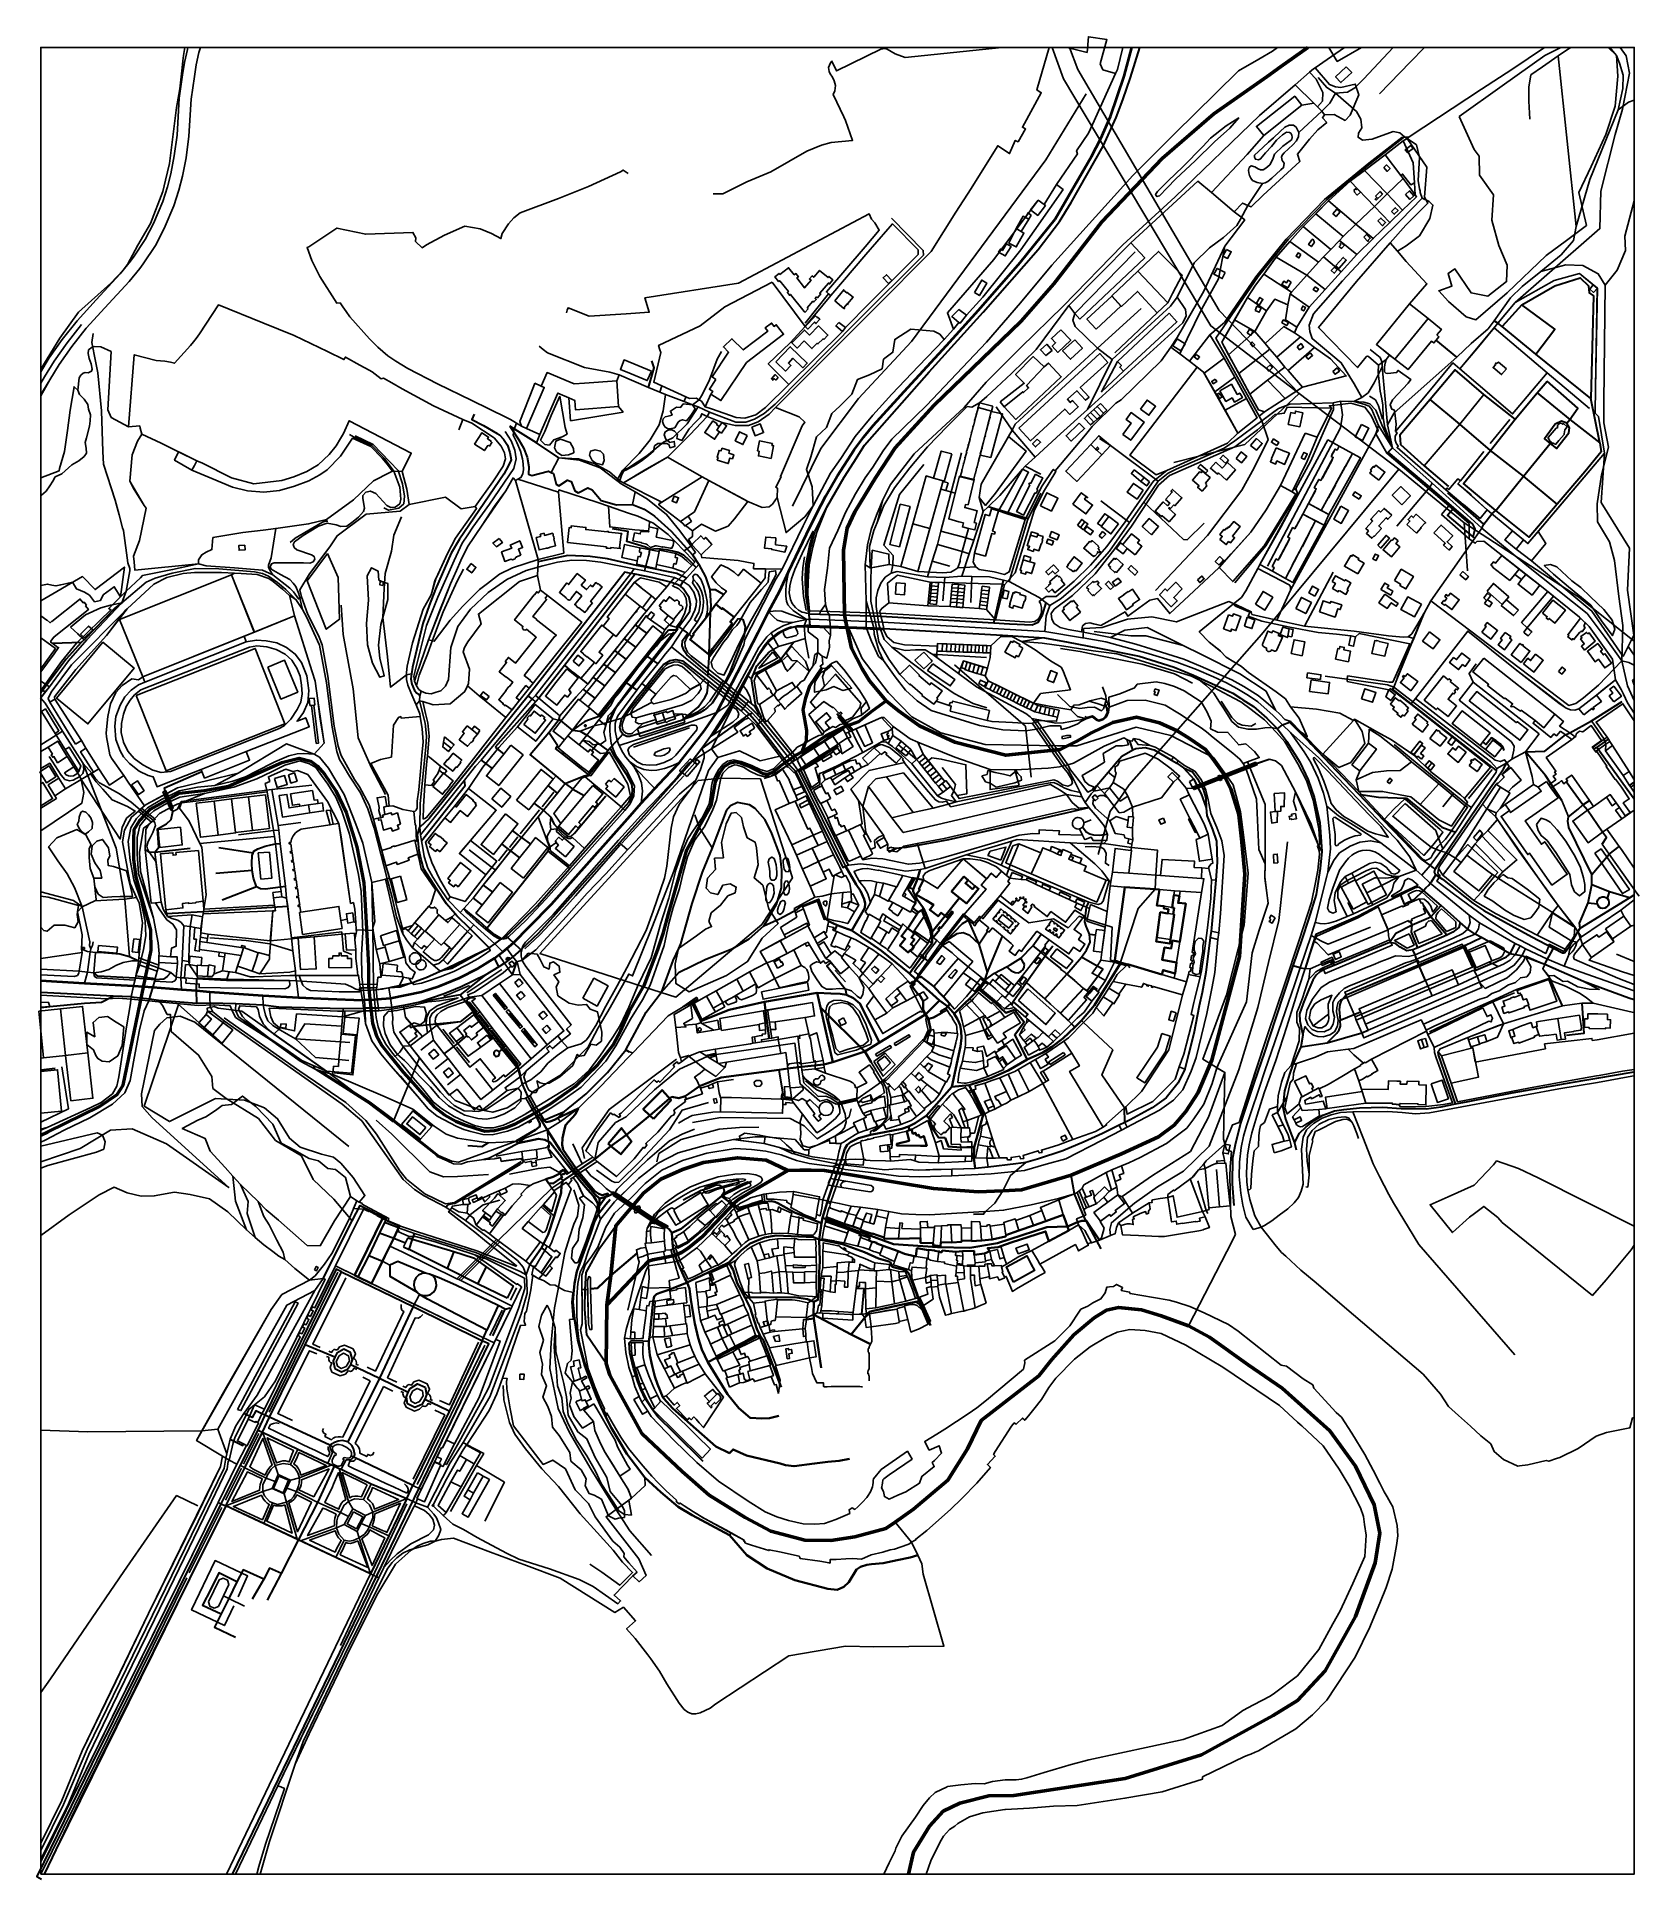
# Model space of a CAD drawing. Header units: millimetres. Extents: x 2635158 to 2636580, y 5834609 to 5836244.
import ezdxf

# ---------------------------------------------------------------- set-up
doc = ezdxf.new("R2010")
doc.units = ezdxf.units.MM
for name, color, linetype in [('IRT_OpenStreetMap_Vector geometry_amenity_bank', 44, 'Continuous'), ('IRT_OpenStreetMap_Vector geometry_amenity_biergarten', 44, 'Continuous'), ('IRT_OpenStreetMap_Vector geometry_amenity_boat_rental', 44, 'Continuous'), ('IRT_OpenStreetMap_Vector geometry_amenity_car_wash', 44, 'Continuous'), ('IRT_OpenStreetMap_Vector geometry_amenity_cinema', 44, 'Continuous'), ('IRT_OpenStreetMap_Vector geometry_amenity_fountain', 44, 'Continuous'), ('IRT_OpenStreetMap_Vector geometry_amenity_fuel', 44, 'Continuous'), ('IRT_OpenStreetMap_Vector geometry_amenity_hospital', 44, 'Continuous'), ('IRT_OpenStreetMap_Vector geometry_amenity_kindergarten', 44, 'Continuous'), ('IRT_OpenStreetMap_Vector geometry_amenity_parking', 44, 'Continuous'), ('IRT_OpenStreetMap_Vector geometry_amenity_place_of_worship', 44, 'Continuous'), ('IRT_OpenStreetMap_Vector geometry_amenity_pub', 44, 'Continuous'), ('IRT_OpenStreetMap_Vector geometry_amenity_restaurant', 44, 'Continuous'), ('IRT_OpenStreetMap_Vector geometry_amenity_school', 44, 'Continuous'), ('IRT_OpenStreetMap_Vector geometry_amenity_shelter', 44, 'Continuous'), ('IRT_OpenStreetMap_Vector geometry_amenity_taxi', 44, 'Continuous'), ('IRT_OpenStreetMap_Vector geometry_amenity_theatre', 44, 'Continuous'), ('IRT_OpenStreetMap_Vector geometry_amenity_toilets', 44, 'Continuous'), ('IRT_OpenStreetMap_Vector geometry_amenity_townhall', 44, 'Continuous'), ('IRT_OpenStreetMap_Vector geometry_barrier_city_wall', 90, 'Continuous'), ('IRT_OpenStreetMap_Vector geometry_barrier_fence', 90, 'Continuous'), ('IRT_OpenStreetMap_Vector geometry_barrier_gate', 90, 'Continuous'), ('IRT_OpenStreetMap_Vector geometry_barrier_guard_rail', 90, 'Continuous'), ('IRT_OpenStreetMap_Vector geometry_barrier_hedge', 90, 'Continuous'), ('IRT_OpenStreetMap_Vector geometry_barrier_kerb', 90, 'Continuous'), ('IRT_OpenStreetMap_Vector geometry_barrier_retaining_wall', 90, 'Continuous'), ('IRT_OpenStreetMap_Vector geometry_barrier_toll_booth', 90, 'Continuous'), ('IRT_OpenStreetMap_Vector geometry_barrier_wall', 90, 'Continuous'), ('IRT_OpenStreetMap_Vector geometry_boundary_administrative', 100, 'Continuous'), ('IRT_OpenStreetMap_Vector geometry_boundary_protected_area', 100, 'Continuous'), ('IRT_OpenStreetMap_Vector geometry_building_apartments', 10, 'Continuous'), ('IRT_OpenStreetMap_Vector geometry_building_barn', 10, 'Continuous'), ('IRT_OpenStreetMap_Vector geometry_building_civic', 10, 'Continuous'), ('IRT_OpenStreetMap_Vector geometry_building_commercial', 10, 'Continuous'), ('IRT_OpenStreetMap_Vector geometry_building_garage', 10, 'Continuous'), ('IRT_OpenStreetMap_Vector geometry_building_garages', 10, 'Continuous'), ('IRT_OpenStreetMap_Vector geometry_building_greenhouse', 10, 'Continuous'), ('IRT_OpenStreetMap_Vector geometry_building_hospital', 10, 'Continuous'), ('IRT_OpenStreetMap_Vector geometry_building_hotel', 10, 'Continuous'), ('IRT_OpenStreetMap_Vector geometry_building_house', 10, 'Continuous'), ('IRT_OpenStreetMap_Vector geometry_building_industrial', 10, 'Continuous'), ('IRT_OpenStreetMap_Vector geometry_building_kindergarten', 10, 'Continuous'), ('IRT_OpenStreetMap_Vector geometry_building_part_yes', 11, 'Continuous'), ('IRT_OpenStreetMap_Vector geometry_building_residential', 10, 'Continuous'), ('IRT_OpenStreetMap_Vector geometry_building_retail', 10, 'Continuous'), ('IRT_OpenStreetMap_Vector geometry_building_roof', 10, 'Continuous'), ('IRT_OpenStreetMap_Vector geometry_building_school', 10, 'Continuous'), ('IRT_OpenStreetMap_Vector geometry_building_service', 10, 'Continuous'), ('IRT_OpenStreetMap_Vector geometry_building_shed', 10, 'Continuous'), ('IRT_OpenStreetMap_Vector geometry_building_yes', 10, 'Continuous'), ('IRT_OpenStreetMap_Vector geometry_highway_corridor', 220, 'Continuous'), ('IRT_OpenStreetMap_Vector geometry_highway_cycleway', 220, 'Continuous'), ('IRT_OpenStreetMap_Vector geometry_highway_living_street', 220, 'Continuous'), ('IRT_OpenStreetMap_Vector geometry_highway_path', 220, 'Continuous'), ('IRT_OpenStreetMap_Vector geometry_highway_platform', 220, 'Continuous'), ('IRT_OpenStreetMap_Vector geometry_highway_raceway', 220, 'Continuous'), ('IRT_OpenStreetMap_Vector geometry_highway_residential', 220, 'Continuous'), ('IRT_OpenStreetMap_Vector geometry_highway_secondary', 220, 'Continuous'), ('IRT_OpenStreetMap_Vector geometry_highway_secondary_link', 220, 'Continuous'), ('IRT_OpenStreetMap_Vector geometry_highway_service', 220, 'Continuous'), ('IRT_OpenStreetMap_Vector geometry_highway_steps', 220, 'Continuous'), ('IRT_OpenStreetMap_Vector geometry_highway_tertiary', 220, 'Continuous'), ('IRT_OpenStreetMap_Vector geometry_highway_tertiary_link', 220, 'Continuous'), ('IRT_OpenStreetMap_Vector geometry_highway_track', 220, 'Continuous'), ('IRT_OpenStreetMap_Vector geometry_highway_unclassified', 220, 'Continuous'), ('IRT_OpenStreetMap_Vector geometry_highway_via_ferrata', 220, 'Continuous'), ('IRT_OpenStreetMap_Vector geometry_historic_castle', 20, 'Continuous'), ('IRT_OpenStreetMap_Vector geometry_historic_ruins', 20, 'Continuous'), ('IRT_OpenStreetMap_Vector geometry_historic_wayside_shrine', 20, 'Continuous'), ('IRT_OpenStreetMap_Vector geometry_landuse_allotments', 60, 'Continuous'), ('IRT_OpenStreetMap_Vector geometry_landuse_brownfield', 60, 'Continuous'), ('IRT_OpenStreetMap_Vector geometry_landuse_commercial', 60, 'Continuous'), ('IRT_OpenStreetMap_Vector geometry_landuse_forest', 60, 'Continuous'), ('IRT_OpenStreetMap_Vector geometry_landuse_garages', 60, 'Continuous'), ('IRT_OpenStreetMap_Vector geometry_landuse_grass', 60, 'Continuous'), ('IRT_OpenStreetMap_Vector geometry_landuse_industrial', 60, 'Continuous'), ('IRT_OpenStreetMap_Vector geometry_landuse_orchard', 60, 'Continuous'), ('IRT_OpenStreetMap_Vector geometry_landuse_railway', 60, 'Continuous'), ('IRT_OpenStreetMap_Vector geometry_landuse_residential', 60, 'Continuous'), ('IRT_OpenStreetMap_Vector geometry_landuse_vineyard', 60, 'Continuous'), ('IRT_OpenStreetMap_Vector geometry_leisure_disc_golf_course', 82, 'Continuous'), ('IRT_OpenStreetMap_Vector geometry_leisure_garden', 82, 'Continuous'), ('IRT_OpenStreetMap_Vector geometry_leisure_outdoor_seating', 82, 'Continuous'), ('IRT_OpenStreetMap_Vector geometry_leisure_park', 82, 'Continuous'), ('IRT_OpenStreetMap_Vector geometry_leisure_pitch', 82, 'Continuous'), ('IRT_OpenStreetMap_Vector geometry_leisure_playground', 82, 'Continuous'), ('IRT_OpenStreetMap_Vector geometry_leisure_sports_centre', 82, 'Continuous'), ('IRT_OpenStreetMap_Vector geometry_leisure_swimming_pool', 82, 'Continuous'), ('IRT_OpenStreetMap_Vector geometry_leisure_track', 82, 'Continuous'), ('IRT_OpenStreetMap_Vector geometry_man_made_bridge', 30, 'Continuous'), ('IRT_OpenStreetMap_Vector geometry_man_made_courtyard', 30, 'Continuous'), ('IRT_OpenStreetMap_Vector geometry_man_made_pier', 30, 'Continuous'), ('IRT_OpenStreetMap_Vector geometry_man_made_pipeline', 30, 'Continuous'), ('IRT_OpenStreetMap_Vector geometry_man_made_tower', 30, 'Continuous'), ('IRT_OpenStreetMap_Vector geometry_natural_bare_rock', 72, 'Continuous'), ('IRT_OpenStreetMap_Vector geometry_natural_cliff', 72, 'Continuous'), ('IRT_OpenStreetMap_Vector geometry_natural_grassland', 72, 'Continuous'), ('IRT_OpenStreetMap_Vector geometry_natural_sand', 72, 'Continuous'), ('IRT_OpenStreetMap_Vector geometry_natural_scrub', 72, 'Continuous'), ('IRT_OpenStreetMap_Vector geometry_natural_water', 72, 'Continuous'), ('IRT_OpenStreetMap_Vector geometry_natural_wood', 72, 'Continuous'), ('IRT_OpenStreetMap_Vector geometry_place_square', 70, 'Continuous'), ('IRT_OpenStreetMap_Vector geometry_power_line', 154, 'Continuous'), ('IRT_OpenStreetMap_Vector geometry_power_minor_line', 154, 'Continuous'), ('IRT_OpenStreetMap_Vector geometry_public_transport_platform', 211, 'Continuous'), ('IRT_OpenStreetMap_Vector geometry_railway_rail', 230, 'Continuous'), ('IRT_OpenStreetMap_Vector geometry_tourism_attraction', 24, 'Continuous'), ('IRT_OpenStreetMap_Vector geometry_tourism_caravan_site', 24, 'Continuous'), ('IRT_OpenStreetMap_Vector geometry_unknown', 7, 'Continuous')]:
    doc.layers.add(name, color=color, linetype=linetype)
for name, color, linetype, lineweight in [('IRT_OpenStreetMap_Vector geometry_highway_footway', 220, 'Continuous', 30), ('IRT_OpenStreetMap_Vector geometry_highway_pedestrian', 220, 'Continuous', 35), ('IRT_OpenStreetMap_Vector geometry_highway_primary', 220, 'Continuous', 40), ('IRT_OpenStreetMap_Vector geometry_waterway_canal', 133, 'Continuous', 30), ('IRT_OpenStreetMap_Vector geometry_waterway_river', 130, 'Continuous', 60), ('IRT_OpenStreetMap_Vector geometry_waterway_stream', 130, 'Continuous', 50), ('IRT_OpenStreetMap_Vector geometry_waterway_weir', 150, 'Continuous', 35)]:
    doc.layers.add(name, color=color, linetype=linetype, lineweight=lineweight)

msp = doc.modelspace()

# ---------------------------------------------------------------- linework, layer by layer
msp.add_lwpolyline([(2635161.3, 5834613.5), (2636575.4, 5834613.5), (2636575.4, 5836234.6), (2635161.3, 5836234.6)], close=True)
at = {"layer": 'IRT_OpenStreetMap_Vector geometry_amenity_bank'}
msp.add_lwpolyline([(2635629.1, 5835623.8), (2635633.2, 5835628.7), (2635638, 5835634.9), (2635648.4, 5835648.1), (2635647, 5835649.3), (2635639.8, 5835655.2), (2635638.6, 5835656.1), (2635623.1, 5835637), (2635615.9, 5835627.7), (2635626, 5835620.1), (2635629.1, 5835623.8)], dxfattribs=at)
at = {"layer": 'IRT_OpenStreetMap_Vector geometry_amenity_biergarten'}
msp.add_lwpolyline([(2636109.9, 5835548.1), (2636115.5, 5835552), (2636126.1, 5835548.6), (2636125.5, 5835542.5), (2636130.1, 5835542.1), (2636130.1, 5835535.8), (2636130.4, 5835531.4), (2636126.7, 5835532.3), (2636123.2, 5835533.2), (2636122.6, 5835535.7), (2636114.7, 5835537.1), (2636109.9, 5835548.1)], dxfattribs=at)
at = {"layer": 'IRT_OpenStreetMap_Vector geometry_amenity_boat_rental'}
msp.add_lwpolyline([(2636122.3, 5835576.3), (2636112.8, 5835582.2), (2636114.4, 5835586.7), (2636115.7, 5835590.6), (2636114.6, 5835592.2), (2636114.6, 5835596.2), (2636116.9, 5835597.2), (2636118.7, 5835601.2), (2636141.3, 5835608.4), (2636152.9, 5835603.1), (2636164.3, 5835594.5), (2636171.8, 5835587.9), (2636170.2, 5835586.1), (2636166.4, 5835582.5), (2636155.7, 5835568.5), (2636130, 5835560.3), (2636125.8, 5835570.2), (2636122.3, 5835576.3)], dxfattribs=at)
at = {"layer": 'IRT_OpenStreetMap_Vector geometry_amenity_car_wash'}
msp.add_lwpolyline([(2636327.7, 5835495.9), (2636326.6, 5835498.1), (2636324.7, 5835501.8), (2636318.8, 5835498.7), (2636320.6, 5835495.2), (2636321.9, 5835492.8), (2636327.7, 5835495.9)], dxfattribs=at)
at = {"layer": 'IRT_OpenStreetMap_Vector geometry_amenity_cinema'}
for points in [[(2635771.3, 5835772.6), (2635776.6, 5835769), (2635780.2, 5835765.7), (2635784.9, 5835771.5), (2635800.5, 5835759.1), (2635776.7, 5835729), (2635774.3, 5835730.9), (2635766.4, 5835737.1), (2635765.7, 5835736.2), (2635760.3, 5835740.6), (2635769.7, 5835752.1), (2635765.5, 5835754.9), (2635760.7, 5835759.4), (2635756.6, 5835764.8), (2635764.9, 5835775.4), (2635771.3, 5835772.6)], [(2635368.6, 5835534.3), (2635369.5, 5835527.8), (2635374, 5835489.3), (2635374.5, 5835485.5), (2635367.3, 5835484.5), (2635367.9, 5835479.9), (2635368.7, 5835473.5), (2635306, 5835469.7), (2635306.2, 5835472), (2635308.1, 5835482.6), (2635304.2, 5835524.9), (2635302.6, 5835528.2), (2635368.6, 5835534.3)]]:
    msp.add_lwpolyline(points, dxfattribs=at)
at = {"layer": 'IRT_OpenStreetMap_Vector geometry_amenity_fountain'}
for points in [[(2636061, 5835453.3), (2636063.4, 5835451.7), (2636062.4, 5835450.2), (2636060, 5835451.8), (2636061, 5835453.3)], [(2635873.7, 5835373.3), (2635869.3, 5835371.1), (2635871.5, 5835366.6), (2635875.9, 5835368.8), (2635873.7, 5835373.3)], [(2635796, 5835317.8), (2635799.3, 5835317.9), (2635800.8, 5835316.8), (2635801.1, 5835314.7), (2635799.6, 5835312.8), (2635796.4, 5835312.6), (2635794.7, 5835313.9), (2635794.4, 5835316.4), (2635796, 5835317.8)], [(2635428.7, 5834994.1), (2635433, 5834992.1), (2635436.1, 5834989.5), (2635436.9, 5834987.7), (2635437, 5834985.7), (2635436.6, 5834984.7), (2635436.2, 5834983.5), (2635435.3, 5834983), (2635433.8, 5834982.5), (2635430.5, 5834983.1), (2635429.3, 5834981.9), (2635430.5, 5834981.4), (2635427.9, 5834976.1), (2635426.1, 5834975.5), (2635424.2, 5834975.5), (2635421.5, 5834976.9), (2635420.3, 5834978.3), (2635419.8, 5834979.5), (2635419.8, 5834980.8), (2635421.9, 5834985.4), (2635423.1, 5834984.9), (2635423.3, 5834986.6), (2635420.7, 5834988.7), (2635419.9, 5834991.1), (2635420.5, 5834992.8), (2635422, 5834994), (2635423.9, 5834994.8), (2635426.2, 5834994.7), (2635428.7, 5834994.1)]]:
    msp.add_lwpolyline(points, dxfattribs=at)
at = {"layer": 'IRT_OpenStreetMap_Vector geometry_amenity_fuel'}
msp.add_lwpolyline([(2636339.2, 5835474), (2636342.3, 5835475.7), (2636355.5, 5835482.7), (2636351.1, 5835490.8), (2636347.4, 5835497.7), (2636344.3, 5835503.7), (2636328, 5835495), (2636339.2, 5835474)], dxfattribs=at)
at = {"layer": 'IRT_OpenStreetMap_Vector geometry_amenity_hospital'}
for points in [[(2636575.4, 5835643.8), (2636569.3, 5835652.9), (2636565.7, 5835660.5), (2636563.8, 5835664.7), (2636558.8, 5835673.4), (2636541.7, 5835659.8), (2636526.3, 5835647.7), (2636522.6, 5835646.3), (2636518.7, 5835646.7), (2636515, 5835648.3), (2636469.6, 5835682.9), (2636427.6, 5835716.6), (2636381.1, 5835656.7), (2636451.8, 5835602), (2636456.5, 5835600.8), (2636460.2, 5835602.4), (2636462.3, 5835599.7), (2636464.3, 5835596.6), (2636458.1, 5835589.5), (2636460, 5835587), (2636454.3, 5835581.4), (2636453.6, 5835581.8), (2636452.8, 5835580.7), (2636440.6, 5835563.1), (2636444.5, 5835558.8), (2636452.2, 5835552)], [(2636452.2, 5835552), (2636453.9, 5835549.4), (2636473.3, 5835521.1), (2636489.5, 5835498.5), (2636507.8, 5835473.2), (2636525.7, 5835449.6), (2636529.5, 5835438.4), (2636533.8, 5835432.1), (2636537.3, 5835427), (2636535.2, 5835424.7), (2636565, 5835414.3), (2636575.4, 5835410.9)]]:
    msp.add_lwpolyline(points, dxfattribs=at)
at = {"layer": 'IRT_OpenStreetMap_Vector geometry_amenity_kindergarten'}
for points in [[(2635810.2, 5836026.3), (2635839.5, 5835987), (2635826.4, 5835972.4), (2635806.8, 5835953.8), (2635825, 5835935.6), (2635804.3, 5835915), (2635795.8, 5835908.4), (2635786.2, 5835905.5), (2635778.5, 5835906.1), (2635756.4, 5835913.8), (2635751, 5835915.5), (2635747.6, 5835920.6), (2635745.5, 5835921.9), (2635742.8, 5835923.4), (2635737.1, 5835923.1), (2635733.7, 5835924.6), (2635712.3, 5835934.2), (2635705.3, 5835937.4), (2635711.4, 5835964), (2635710.7, 5835966.3), (2635709.6, 5835970.1), (2635746.4, 5835987.5), (2635768.4, 5836004.4), (2635810.2, 5836026.3)], [(2635600.5, 5835618.9), (2635584.4, 5835631.7), (2635592.3, 5835641.8), (2635600.1, 5835651.6), (2635616.1, 5835638.9), (2635600.5, 5835618.9)]]:
    msp.add_lwpolyline(points, dxfattribs=at)
at = {"layer": 'IRT_OpenStreetMap_Vector geometry_amenity_parking'}
for points in [[(2636083.4, 5835993.4), (2636079, 5835998.5), (2636073.6, 5836005.7), (2636128.7, 5836061.1), (2636140.9, 5836047.9), (2636083.4, 5835993.4)], [(2636376, 5836007.1), (2636392.5, 5835994), (2636362.9, 5835958), (2636358.1, 5835961.5), (2636346.6, 5835971.1), (2636376, 5836007.1)], [(2636051.8, 5835951), (2636055.5, 5835954.4), (2636066.9, 5835942.4), (2636026.6, 5835904.4), (2636016.2, 5835915.6), (2636032.8, 5835929), (2636033.3, 5835928.3), (2636037.8, 5835932.4), (2636036.1, 5835934.5), (2636051.8, 5835951)], [(2635599.8, 5835936.5), (2635605.3, 5835934.1), (2635608.1, 5835932.8), (2635592.4, 5835896.3), (2635587.9, 5835898.4), (2635586.4, 5835902.6), (2635598.4, 5835933.3), (2635599.8, 5835936.5)], [(2635710.6, 5835928.6), (2635712.3, 5835934.2), (2635733.7, 5835924.6), (2635732.2, 5835920.5), (2635715.8, 5835926.6), (2635710.6, 5835928.6)], [(2636004.8, 5835911.4), (2636014.8, 5835909.3), (2636004.3, 5835870.8), (2635994.8, 5835872.8), (2636004.8, 5835911.4)], [(2635995.9, 5835847.1), (2635993.9, 5835835.2), (2635999.5, 5835828.2), (2636008.5, 5835839), (2636035.6, 5835876.4), (2636020.1, 5835889.2), (2635995.9, 5835847.1)], [(2636093, 5835882.2), (2636100.2, 5835890), (2636110.5, 5835881.3), (2636102.8, 5835873.1), (2636098.5, 5835877.1), (2636100.1, 5835878.7), (2636098.9, 5835879.9), (2636097.3, 5835878.2), (2636093, 5835882.2)], [(2636254.2, 5835769.7), (2636243.2, 5835775.6), (2636261.6, 5835808.9), (2636276.8, 5835837.1), (2636303.5, 5835886.3), (2636313.6, 5835880.6), (2636311.7, 5835877.2), (2636309.8, 5835878.2), (2636306.4, 5835871.7), (2636308.2, 5835870.8), (2636297.1, 5835850.3), (2636295.3, 5835851.2), (2636291.3, 5835843.9), (2636293.1, 5835842.9), (2636292.2, 5835841.2), (2636286.3, 5835829.8), (2636281.2, 5835820.5), (2636274, 5835807.5), (2636272.2, 5835808.5), (2636267.8, 5835800.1), (2636269.6, 5835799.2), (2636259.4, 5835779.6), (2636257.6, 5835780.6), (2636254.1, 5835774), (2636255.9, 5835773), (2636254.2, 5835769.7)], [(2636011.3, 5835823.2), (2636019, 5835820.7), (2636037.9, 5835857.6), (2636032.6, 5835860.3), (2636011.3, 5835823.2)], [(2635984.6, 5835807.7), (2635978.9, 5835787.2), (2635977.3, 5835780.1), (2635977.1, 5835778.7), (2635975, 5835772.9), (2635972.5, 5835770.9), (2635968.8, 5835768.9), (2635961.7, 5835768.2), (2635939.5, 5835769.6), (2635950.3, 5835807.6), (2635960, 5835842.5), (2635964.4, 5835841.3), (2635972.8, 5835839), (2635967, 5835816.2), (2635976, 5835813.7), (2635980.1, 5835812.6), (2635979.1, 5835809), (2635984.6, 5835807.7)], [(2635924, 5835829.4), (2635932.7, 5835827.1), (2635923.3, 5835791.4), (2635914.7, 5835793.6), (2635924, 5835829.4)], [(2635693, 5835790.5), (2635710, 5835787.4), (2635707.6, 5835775.7), (2635707.2, 5835772.3), (2635690.1, 5835776.1), (2635690.6, 5835779.1), (2635691.4, 5835782.9), (2635693.3, 5835782.5), (2635694.3, 5835786.5), (2635692.5, 5835786.7), (2635693, 5835790.5)], [(2635724.9, 5835785.6), (2635724.2, 5835782), (2635726.4, 5835781.5), (2635725.2, 5835776.1), (2635723.1, 5835776.5), (2635722.3, 5835772.6), (2635733, 5835768.7), (2635738.9, 5835774.7), (2635734.7, 5835779.1), (2635730.2, 5835782.7), (2635724.9, 5835785.6)], [(2635899.2, 5835788.5), (2635898.2, 5835772.9), (2635914.1, 5835775.8), (2635914, 5835784.9), (2635899.2, 5835788.5)], [(2635707.2, 5835744.6), (2635703.4, 5835747.8), (2635694, 5835755.1), (2635688.3, 5835759.9), (2635693.4, 5835764), (2635710, 5835760.1), (2635716.8, 5835756), (2635707.2, 5835744.6)], [(2635740.5, 5835762.4), (2635739.5, 5835759.5), (2635742.1, 5835756), (2635744.8, 5835751.7), (2635746.2, 5835746.8), (2635746.5, 5835740.3), (2635745.3, 5835733.3), (2635741.3, 5835726.6), (2635743.7, 5835724.4), (2635746.5, 5835729.4), (2635748.1, 5835733.4), (2635749.2, 5835738.5), (2635749.5, 5835743.3), (2635748.9, 5835748), (2635747.7, 5835751.9), (2635745.9, 5835755.6), (2635743.4, 5835759.2), (2635740.5, 5835762.4)], [(2635646.7, 5835669.6), (2635640.4, 5835674.6), (2635652.7, 5835688.7), (2635654, 5835687.7), (2635660, 5835695.2), (2635656.7, 5835697.8), (2635669.4, 5835713.7), (2635671.8, 5835711.8), (2635693.3, 5835738.7), (2635695.2, 5835737.3), (2635698.7, 5835734.3), (2635696.7, 5835731.9), (2635651.5, 5835675.6), (2635646.7, 5835669.6)], [(2635200.2, 5835710.5), (2635196.7, 5835713.9), (2635203.8, 5835721), (2635207.4, 5835717.6), (2635200.2, 5835710.5)], [(2635844.1, 5835721.6), (2635844.2, 5835720.1), (2635842.2, 5835720), (2635842.4, 5835716.1), (2635843.6, 5835715), (2635850.9, 5835709.4), (2635850.9, 5835697.5), (2635848.7, 5835688.3), (2635846.4, 5835685.5), (2635843.3, 5835680.7), (2635839.8, 5835689.9), (2635827.5, 5835703.2), (2635822.9, 5835697.4), (2635824.1, 5835695), (2635819, 5835690.2), (2635818.1, 5835691.8), (2635806.6, 5835706.2), (2635809.5, 5835709.7), (2635811.4, 5835710.9), (2635816.2, 5835714.5), (2635820, 5835716.5), (2635825.5, 5835719), (2635832.6, 5835720.9), (2635838.8, 5835721.4), (2635844.1, 5835721.6)], [(2635684.8, 5835643.9), (2635686.1, 5835640.1), (2635689.7, 5835639.5), (2635703.4, 5835643.4), (2635705.2, 5835643.9), (2635730.7, 5835651.3), (2635738.9, 5835655.3), (2635744.8, 5835661.1), (2635747.2, 5835665.5), (2635746.5, 5835669.6), (2635737.8, 5835678.8), (2635730.5, 5835685.2), (2635726.3, 5835686.6), (2635722.6, 5835686.5), (2635719, 5835685), (2635715.5, 5835683.1), (2635700.8, 5835665.5), (2635686.7, 5835647.6), (2635684.8, 5835643.9)], [(2635161.3, 5835672.3), (2635169, 5835667.2), (2635161.3, 5835657.5)], [(2635192.2, 5835616.2), (2635197.4, 5835619.4), (2635173.9, 5835656.1), (2635169.3, 5835653.4), (2635192.2, 5835616.2)], [(2635161.9, 5835645.2), (2635165.4, 5835647.5), (2635177.4, 5835628.2), (2635174, 5835625.7), (2635161.9, 5835645.2)], [(2635182.9, 5835611.6), (2635186.5, 5835613.7), (2635196.9, 5835596.9), (2635195.2, 5835592), (2635182.9, 5835611.6)], [(2635212.7, 5835594.4), (2635208, 5835591.4), (2635196.6, 5835609.6), (2635201.3, 5835612.6), (2635212.7, 5835594.4)], [(2635504.5, 5835605.9), (2635506.3, 5835604.8), (2635516.1, 5835596.8), (2635514.9, 5835593.2), (2635513.7, 5835590.1), (2635509.5, 5835584.4), (2635510.7, 5835583.4), (2635508, 5835579.6), (2635502.1, 5835580.1), (2635503.7, 5835598.2), (2635504.5, 5835605.9)], [(2635974.4, 5835570.6), (2635983.1, 5835572.2), (2635982.2, 5835598), (2635960.4, 5835603.1), (2635952, 5835604.2), (2635948.8, 5835601.5), (2635963.5, 5835583.2), (2635964.3, 5835583.9), (2635968.5, 5835578.7), (2635971.5, 5835574.7), (2635974.4, 5835570.6)], [(2636549.7, 5835610.5), (2636556, 5835615), (2636570.7, 5835592.1), (2636565.6, 5835588.4), (2636549.7, 5835610.5)], [(2635205.4, 5835589.8), (2635203, 5835588.4), (2635197.1, 5835584.8), (2635231.8, 5835532), (2635233.5, 5835542.4), (2635237.5, 5835550.6), (2635245.1, 5835556.9), (2635238.2, 5835561), (2635224.6, 5835567), (2635216.3, 5835576.2), (2635210.4, 5835582.8), (2635205.4, 5835589.8)], [(2635626.6, 5835581.4), (2635643.5, 5835588.1), (2635644.5, 5835587.2), (2635641.4, 5835586), (2635633.5, 5835576.2), (2635616.6, 5835554.7), (2635622.8, 5835545.9), (2635619.8, 5835542.1), (2635619, 5835541), (2635616.6, 5835540.7), (2635614, 5835540.5), (2635613.3, 5835545.9), (2635614, 5835551.6), (2635607.3, 5835557.7), (2635619.7, 5835572.9), (2635626.6, 5835581.4)], [(2635626.6, 5835581.4), (2635618.6, 5835588.1), (2635616, 5835585.1), (2635611.7, 5835579.7), (2635619.7, 5835572.9), (2635626.6, 5835581.4)], [(2635880.2, 5835576.4), (2635896.4, 5835593), (2635927.9, 5835600.1), (2635928.1, 5835599.1), (2635949.1, 5835574), (2635955.2, 5835566.8), (2635958.2, 5835565), (2635961.3, 5835564.7), (2635965, 5835565.7), (2635966.9, 5835563), (2635968.9, 5835560.7), (2635979.6, 5835563), (2636057.3, 5835580.5), (2636066.8, 5835574.8), (2636071.4, 5835571.5), (2636076.4, 5835564.6), (2636082.4, 5835559.5), (2636081.5, 5835558.1), (2636078.4, 5835558.8), (2636075.7, 5835558.7), (2635963.1, 5835532.7), (2635939.1, 5835528.1), (2635927.2, 5835525.8), (2635921, 5835520.6), (2635915.6, 5835521.7), (2635912.6, 5835522.1), (2635912.7, 5835523.4), (2635913, 5835527.6), (2635909.7, 5835533.3), (2635909.2, 5835535.6), (2635890.8, 5835560.9), (2635887, 5835566.3), (2635880.2, 5835576.4)], [(2636108.4, 5835591.3), (2636114.4, 5835586.7), (2636112.8, 5835582.2), (2636109.6, 5835577.4), (2636105.1, 5835572.5), (2636098.3, 5835579.7), (2636108.4, 5835591.3)], [(2636112.8, 5835582.2), (2636109.6, 5835577.4), (2636105.1, 5835572.5), (2636108, 5835568.8), (2636111.8, 5835563.8), (2636118.3, 5835555.3), (2636122.4, 5835555.8), (2636130, 5835560.3), (2636125.8, 5835570.2), (2636122.3, 5835576.3), (2636112.8, 5835582.2)], [(2636385.4, 5835562.7), (2636402, 5835581), (2636425.4, 5835561.5), (2636413.1, 5835543.5), (2636401.9, 5835549.1), (2636385.4, 5835562.7)], [(2636456.6, 5835578.1), (2636463.3, 5835574.1), (2636465, 5835572.8), (2636456.3, 5835559.3), (2636452.9, 5835555.4), (2636444.5, 5835558.8), (2636456.6, 5835578.1)], [(2636492.8, 5835574.5), (2636490.2, 5835578.2), (2636485.9, 5835580.4), (2636460.7, 5835562.6), (2636464.5, 5835557.3), (2636465.6, 5835555.6), (2636492.8, 5835574.5)], [(2636572.4, 5835578), (2636575.4, 5835580.4)], [(2636575.4, 5835573.8), (2636572.4, 5835578)], [(2636353.7, 5835549.7), (2636362.4, 5835558.9), (2636371.7, 5835567.9), (2636403, 5835540.4), (2636405.5, 5835538.2), (2636401.5, 5835532.9), (2636395.2, 5835524.9), (2636388.7, 5835517.6), (2636353.7, 5835549.7)], [(2635625.7, 5835532.9), (2635619, 5835538.7), (2635619, 5835541), (2635616.6, 5835540.7), (2635614, 5835540.5), (2635610.8, 5835534.5), (2635611.3, 5835529.9), (2635613.4, 5835525.3), (2635618.5, 5835528.6), (2635619, 5835529.2), (2635617.8, 5835530.1), (2635620.9, 5835533.6), (2635624, 5835531), (2635625.7, 5835532.9)], [(2635262.4, 5835520.4), (2635257.1, 5835520.4), (2635253.9, 5835522.8), (2635259.3, 5835475.1), (2635263.2, 5835475.5), (2635268.2, 5835476.1), (2635262.4, 5835520.4)], [(2635566, 5835512.5), (2635542.5, 5835530.8), (2635532.8, 5835519.1), (2635556.3, 5835500.4), (2635566, 5835512.5)], [(2636013.2, 5835513.3), (2636017.8, 5835524.9), (2636003.8, 5835521.2), (2636001.8, 5835517.5), (2636013.2, 5835513.3)], [(2636029.2, 5835527.8), (2636023.9, 5835526), (2636017.6, 5835511), (2636021.4, 5835509.2), (2636025.3, 5835518.3), (2636029.2, 5835527.8)], [(2636540.4, 5835519.4), (2636564.8, 5835483.7), (2636571.1, 5835487.2), (2636545.9, 5835523.3), (2636540.4, 5835519.4)], [(2635512.9, 5835487.6), (2635511.8, 5835486.6), (2635511.3, 5835486.1), (2635507.4, 5835474.3), (2635505.8, 5835472.4), (2635507.5, 5835471), (2635509, 5835471.1), (2635510.2, 5835471.1), (2635510.5, 5835471.5), (2635510.8, 5835471.5), (2635512.1, 5835470.4), (2635513.3, 5835469.4), (2635513.3, 5835469.1), (2635513, 5835468.7), (2635513, 5835466.2), (2635514.6, 5835464.8), (2635520.4, 5835459.9), (2635526.6, 5835463.3), (2635529.1, 5835465.8), (2635521.2, 5835474.7), (2635512.9, 5835487.6)], [(2635205.2, 5835432.1), (2635202.7, 5835432.2), (2635197.4, 5835434.4), (2635198.1, 5835447.1), (2635193.9, 5835467.4), (2635198, 5835472), (2635209.4, 5835477.1), (2635235.9, 5835478.6), (2635246.4, 5835480.1), (2635248.5, 5835475.4), (2635251.5, 5835457.7), (2635248.2, 5835426.7), (2635248, 5835423.9), (2635240, 5835427.9), (2635231.6, 5835430.2), (2635217.3, 5835431.4), (2635209.8, 5835431.3), (2635205.2, 5835432.1)], [(2635272.4, 5835469.4), (2635287.5, 5835471), (2635287.1, 5835475), (2635289.4, 5835475.2), (2635292.4, 5835475.5), (2635292.5, 5835474.8), (2635298.9, 5835475.5), (2635299.4, 5835476.2), (2635305.5, 5835476.8), (2635306, 5835469.7), (2635305.7, 5835467.6), (2635305.3, 5835465.6), (2635304.9, 5835463.1), (2635295.6, 5835464.9), (2635273.9, 5835463.4), (2635272.4, 5835469.4)], [(2635379.5, 5835479.7), (2635375.1, 5835480.8), (2635367.9, 5835479.9), (2635368.7, 5835473.5), (2635369.5, 5835468.5), (2635367.1, 5835468.5), (2635364.9, 5835435.4), (2635364.4, 5835428.6), (2635364.3, 5835425.4), (2635355.6, 5835412.5), (2635382.3, 5835413.8), (2635387.3, 5835415.1), (2635385.1, 5835432.9), (2635383.7, 5835444.3), (2635379.5, 5835479.7)], [(2636348.2, 5835471.8), (2636351.3, 5835464.6), (2636356.9, 5835451.6), (2636303.8, 5835429.2), (2636293.8, 5835440.1), (2636291.4, 5835441.1), (2636292.9, 5835444.2), (2636293.6, 5835446), (2636329.9, 5835462.3), (2636348.2, 5835471.8)], [(2635288.4, 5835455), (2635293.9, 5835454.5), (2635293.1, 5835436.3), (2635292.6, 5835425.8), (2635292.8, 5835423.5), (2635286.9, 5835424.3), (2635288.4, 5835455)], [(2635533.1, 5835456.2), (2635519, 5835440.3), (2635526, 5835434.1), (2635539.9, 5835449.9), (2635533.1, 5835456.2)], [(2636514, 5835434.4), (2636489.2, 5835446.8), (2636502.9, 5835467), (2636522.6, 5835454.2), (2636522, 5835445.8), (2636519.3, 5835441.7), (2636514, 5835434.4)], [(2635389.6, 5835444), (2635404, 5835445.3), (2635405.8, 5835416.8), (2635391.8, 5835416.3), (2635389.6, 5835444)], [(2635518.4, 5835424.9), (2635522.3, 5835421.1), (2635544.2, 5835446.1), (2635539.9, 5835449.9), (2635526, 5835434.1), (2635518.4, 5835424.9)], [(2635322.5, 5835415), (2635324.4, 5835427.6), (2635325, 5835430.8), (2635339, 5835428.7), (2635336, 5835419.2), (2635334.1, 5835413.5), (2635322.5, 5835415)], [(2635315.2, 5835412.5), (2635313.3, 5835410.2), (2635309.4, 5835410.2), (2635310.2, 5835419.5), (2635310.8, 5835420.3), (2635315.9, 5835419.3), (2635315.2, 5835412.5)], [(2636022.4, 5835404.5), (2636013.4, 5835411.8), (2636008.2, 5835405.7), (2636017.1, 5835398), (2636020.5, 5835402.1), (2636022.4, 5835404.5)], [(2635841.7, 5835404.7), (2635843, 5835398.1), (2635802.2, 5835389.9), (2635800.9, 5835396.4), (2635841.7, 5835404.7)], [(2635940.7, 5835394.5), (2635944.6, 5835396.5), (2635948.4, 5835390.8), (2635944.4, 5835388.3), (2635940.7, 5835394.5)], [(2636304, 5835376.7), (2636303.8, 5835385.4), (2636307.1, 5835393.4), (2636297.5, 5835389.5), (2636292, 5835385.7), (2636288.4, 5835380.6), (2636286.9, 5835372.9), (2636290.5, 5835366.2), (2636304, 5835376.7)], [(2635161.3, 5835387.2), (2635168.2, 5835387.1), (2635169.4, 5835383.5), (2635161.3, 5835382.8)], [(2635429.2, 5835374.3), (2635427.8, 5835358.8), (2635440.6, 5835357.6), (2635437.1, 5835324.4), (2635414.9, 5835326.1), (2635397.4, 5835338.1), (2635368.1, 5835358.8), (2635374.1, 5835364.4), (2635386.6, 5835361.8), (2635388.3, 5835376.9), (2635429.2, 5835374.3)], [(2635762.2, 5835371.3), (2635747.9, 5835368.3), (2635758.5, 5835362.5), (2635763.4, 5835363.4), (2635762.2, 5835371.3)], [(2636459.3, 5835368.2), (2636427.6, 5835356), (2636428.3, 5835354), (2636436.1, 5835356.5), (2636442.7, 5835358.4), (2636444.5, 5835352.3), (2636454.1, 5835356.2), (2636457.8, 5835364.8), (2636459.3, 5835368.2)], [(2636427.6, 5835356), (2636428.3, 5835354), (2636430.3, 5835347.6), (2636432, 5835346.8), (2636404.4, 5835339.7), (2636401.3, 5835343.3), (2636403.1, 5835346), (2636427.6, 5835356)], [(2635993.7, 5835286.2), (2635989.8, 5835271.2), (2635986, 5835271.1), (2635985.3, 5835275.8), (2635984.4, 5835275.8), (2635983.3, 5835282.2), (2635993.7, 5835286.2)], [(2636213, 5835244.7), (2636211.9, 5835244.5), (2636203.9, 5835244), (2636200.6, 5835242.6), (2636194.7, 5835239.8), (2636197.7, 5835204.9), (2636207.2, 5835205.7), (2636216.7, 5835206.5), (2636214.7, 5835225.6), (2636213, 5835244.7)], [(2636198.2, 5835203.2), (2636195.4, 5835202.5), (2636192.1, 5835201.6), (2636181.4, 5835230.6), (2636183.1, 5835231.8), (2636184.1, 5835232.5), (2636188.7, 5835238.4), (2636191.6, 5835239.1), (2636193.1, 5835239.4), (2636194.7, 5835239.8), (2636197.7, 5835204.9), (2636198.2, 5835203.2)], [(2635567, 5835217.4), (2635573.5, 5835211.3), (2635566.7, 5835203.8), (2635561.4, 5835196.6), (2635553.4, 5835202.3), (2635563.9, 5835213.4), (2635567, 5835217.4)], [(2636189.5, 5835195.5), (2636192, 5835196.2), (2636194.5, 5835196.8), (2636193.4, 5835199.3), (2636192.1, 5835201.6), (2636169.6, 5835196.4), (2636166.3, 5835215.5), (2636161.5, 5835214.1), (2636164.8, 5835192.3), (2636168.9, 5835193), (2636169.4, 5835190.2), (2636174.2, 5835191.1), (2636174.3, 5835190.8), (2636186.1, 5835192.7), (2636186.1, 5835192.4), (2636190.1, 5835193.1), (2636189.5, 5835195.5)], [(2636085.1, 5835193.2), (2636081.4, 5835192.1), (2636082.3, 5835189.6), (2636087.8, 5835184.8), (2636093.6, 5835173.8), (2636100.9, 5835176.2), (2636089.4, 5835193.4), (2636085.1, 5835193.2)], [(2635299.5, 5834998.3), (2635322.5, 5834984.4), (2635325.6, 5834982.6), (2635328.4, 5834981), (2635332.1, 5834996.2), (2635333.4, 5835000.8), (2635346, 5835025.9), (2635351, 5835030), (2635359.9, 5835037.1), (2635369.6, 5835051.4), (2635413.6, 5835141.4), (2635411.9, 5835142.1), (2635399.9, 5835140.5), (2635375.3, 5835127.9), (2635365.8, 5835114.6), (2635323.8, 5835041.4), (2635304.2, 5835006.9), (2635299.5, 5834998.3)], [(2635881.9, 5835105.2), (2635855.2, 5835106.8), (2635855.4, 5835111.4), (2635867, 5835110.7), (2635868.9, 5835110.6), (2635879.7, 5835110.2), (2635882, 5835110.1), (2635881.9, 5835105.2)], [(2635701.4, 5835089.8), (2635701, 5835086.4), (2635700.8, 5835082.8), (2635701.7, 5835074), (2635703.7, 5835064.5), (2635706.2, 5835055.2), (2635708.6, 5835048.2), (2635713.3, 5835036.9), (2635716.2, 5835037.9), (2635723.6, 5835044.7), (2635718.6, 5835054.3), (2635714.8, 5835061.9), (2635708.4, 5835074.2), (2635704.4, 5835090.4), (2635701.4, 5835089.8)], [(2635652.1, 5835031), (2635643.2, 5835025.1), (2635651.9, 5835015.2), (2635652.9, 5835007.2), (2635658.1, 5834995.6), (2635662, 5834987.8), (2635675.2, 5834966.7), (2635684.2, 5834972.8), (2635682, 5834976.3), (2635673.1, 5834992.7), (2635671, 5834998.5), (2635665.7, 5835007.4), (2635658.7, 5835019.8), (2635652.1, 5835031)]]:
    msp.add_lwpolyline(points, dxfattribs=at)
at = {"layer": 'IRT_OpenStreetMap_Vector geometry_amenity_place_of_worship'}
for points in [[(2636461.9, 5835949.3), (2636457.6, 5835944.2), (2636450, 5835950.5), (2636452.3, 5835952.8), (2636452, 5835953.8), (2636452.4, 5835954.5), (2636453, 5835954.1), (2636455, 5835955.2), (2636461.9, 5835949.3)], [(2636509.7, 5835901), (2636511.1, 5835900.8), (2636512, 5835900.2), (2636512.6, 5835900.7), (2636515.8, 5835898), (2636513.6, 5835895.3), (2636513.2, 5835891.7), (2636513, 5835891), (2636510.8, 5835888.5), (2636508.5, 5835885.8), (2636505.8, 5835882.5), (2636505, 5835882.5), (2636503.9, 5835883.4), (2636503.3, 5835882.9), (2636501.6, 5835884.3), (2636499.7, 5835885.9), (2636500.1, 5835886.5), (2636499, 5835887.5), (2636499, 5835888.3), (2636506.1, 5835896.7), (2636506.9, 5835897.1), (2636507.5, 5835897.4), (2636507.3, 5835898.1), (2636507.3, 5835898.8), (2636507.7, 5835899.9), (2636508.6, 5835900.6), (2636509.7, 5835901)], [(2635990.2, 5835455.1), (2635989.1, 5835456), (2635989.3, 5835456.2), (2635987.2, 5835458), (2635987, 5835457.8), (2635986.5, 5835458.2), (2635985.9, 5835458.7), (2635986.1, 5835458.9), (2635984.6, 5835460.1), (2635983.4, 5835461.1), (2635983.2, 5835460.9), (2635982.7, 5835461.3), (2635982.1, 5835461.8), (2635982.3, 5835462), (2635980.6, 5835463.5), (2635980.4, 5835463.3), (2635980, 5835463.6), (2635980.2, 5835463.8), (2635979.8, 5835464.1), (2636000.1, 5835487.7), (2635995.9, 5835491.1), (2636000.6, 5835496.8), (2636000.7, 5835496.8), (2636004.8, 5835501.8), (2636009.2, 5835498), (2636013.8, 5835503.7), (2636018.3, 5835499.8), (2636021.3, 5835497.3), (2636019.4, 5835494.4), (2636021.3, 5835492.8), (2636012.6, 5835482.1), (2635994.1, 5835460.5), (2635990.9, 5835456.4), (2635991.1, 5835456.2), (2635990.2, 5835455.1)], [(2636014.7, 5835465.2), (2636024.1, 5835457.8), (2636020.3, 5835453), (2636010.9, 5835460.5), (2636014.7, 5835465.2)]]:
    msp.add_lwpolyline(points, dxfattribs=at)
at = {"layer": 'IRT_OpenStreetMap_Vector geometry_amenity_pub'}
msp.add_lwpolyline([(2635856.5, 5835449.9), (2635857.2, 5835448.6), (2635858.6, 5835449.5), (2635859.5, 5835454.9), (2635859.9, 5835456.7), (2635860.2, 5835459.1), (2635860.5, 5835461.1), (2635859.1, 5835461.3), (2635857.8, 5835460.9), (2635856.5, 5835460.6), (2635855.6, 5835463.1), (2635851.5, 5835474.2), (2635850.5, 5835477), (2635837.3, 5835472), (2635838.1, 5835470), (2635842, 5835459.6), (2635842.6, 5835458), (2635843.4, 5835455.7), (2635842, 5835455.2), (2635847.7, 5835444.3), (2635856.5, 5835449.9)], dxfattribs=at)
at = {"layer": 'IRT_OpenStreetMap_Vector geometry_amenity_restaurant'}
msp.add_lwpolyline([(2636130.1, 5835542.1), (2636125.5, 5835542.5), (2636126.1, 5835548.6), (2636126.6, 5835552.1), (2636130.3, 5835551.7), (2636131.1, 5835551.5), (2636130.1, 5835542.1)], dxfattribs=at)
at = {"layer": 'IRT_OpenStreetMap_Vector geometry_amenity_school'}
for points in [[(2635232, 5835747), (2635235.6, 5835773.4), (2635209.5, 5835753.5), (2635198.2, 5835765), (2635161.3, 5835743.5)], [(2635641.3, 5835724.6), (2635610.9, 5835748.2), (2635604.9, 5835752.9), (2635602.2, 5835766), (2635586.1, 5835760.7), (2635549.6, 5835731.7), (2635552.1, 5835723), (2635540.2, 5835707), (2635537.4, 5835702.2), (2635536.1, 5835698.2), (2635541.7, 5835682.8), (2635541, 5835670.2), (2635540, 5835668), (2635550.3, 5835659.2), (2635556.4, 5835654.1), (2635574, 5835639.8), (2635641.3, 5835724.6)], [(2635161.3, 5835664), (2635179.8, 5835689.6), (2635192.9, 5835706), (2635223.5, 5835735.6), (2635221.7, 5835736.6), (2635232, 5835747)], [(2636414, 5835297.9), (2636399.7, 5835337.9), (2636398, 5835342.7), (2636397.8, 5835347.1), (2636392.2, 5835358.5), (2636391.1, 5835361.6), (2636342.2, 5835336.6), (2636336.7, 5835333.6), (2636336.4, 5835334), (2636335, 5835333.1), (2636332.4, 5835331.7), (2636332.6, 5835331.2), (2636327.1, 5835328.1), (2636330.9, 5835317.5), (2636333.4, 5835310.1), (2636334, 5835308), (2636337.1, 5835297.8), (2636360.6, 5835297.7), (2636360.6, 5835296.9), (2636362, 5835296.8), (2636364, 5835296.8), (2636364, 5835296.6), (2636366.5, 5835296.5), (2636367.6, 5835294.7), (2636368.8, 5835294.3), (2636381.1, 5835294.4), (2636390.3, 5835294.7), (2636406, 5835296.4), (2636414, 5835297.9)]]:
    msp.add_lwpolyline(points, dxfattribs=at)
at = {"layer": 'IRT_OpenStreetMap_Vector geometry_amenity_shelter'}
for points in [[(2635251.8, 5835676), (2635253.6, 5835671.4), (2635343.5, 5835707), (2635341.9, 5835712.2), (2635251.8, 5835676)], [(2635212.4, 5835437.5), (2635229.4, 5835436), (2635228.9, 5835430.8), (2635211.9, 5835432.3), (2635212.4, 5835437.5)], [(2635530.5, 5835364.6), (2635536.3, 5835357.1), (2635529.8, 5835352.5), (2635524, 5835359.8), (2635530.5, 5835364.6)], [(2635747.3, 5835362.7), (2635747.1, 5835362.2), (2635746.8, 5835361.9), (2635746.3, 5835361.7), (2635745.9, 5835361.6), (2635745.4, 5835361.7), (2635745, 5835362), (2635744.7, 5835362.4), (2635744.6, 5835362.8), (2635744.6, 5835363.3), (2635744.8, 5835363.7), (2635745.1, 5835364.1), (2635745.4, 5835364.3), (2635745.8, 5835364.4), (2635746.3, 5835364.4), (2635746.7, 5835364.2), (2635747, 5835363.9), (2635747.2, 5835363.6), (2635747.3, 5835363.1), (2635747.3, 5835362.7)]]:
    msp.add_lwpolyline(points, dxfattribs=at)
at = {"layer": 'IRT_OpenStreetMap_Vector geometry_amenity_taxi'}
msp.add_lwpolyline([(2636428.9, 5835431.6), (2636435, 5835417.7), (2636446.3, 5835422.7), (2636449, 5835423.9), (2636443.1, 5835437.6), (2636428.9, 5835431.6)], dxfattribs=at)
at = {"layer": 'IRT_OpenStreetMap_Vector geometry_amenity_theatre'}
msp.add_lwpolyline([(2635571.5, 5835198.1), (2635572.5, 5835198.6), (2635573.1, 5835198.1), (2635573.5, 5835198.7), (2635575.6, 5835201.3), (2635579.7, 5835206.7), (2635588.2, 5835215.9), (2635587.4, 5835217), (2635592.7, 5835222.5), (2635595.7, 5835224.6), (2635598.8, 5835226.3), (2635601.5, 5835227.4), (2635609.6, 5835230.2), (2635611.9, 5835226.6), (2635614.9, 5835222.3), (2635616.5, 5835219.9), (2635617.2, 5835218.9), (2635607.3, 5835207.9), (2635606.4, 5835206.8), (2635605.3, 5835205.6), (2635593.8, 5835192.6), (2635588.6, 5835186.6), (2635604.6, 5835174.7), (2635602.6, 5835171.9), (2635591.7, 5835157.4), (2635568.6, 5835174.7), (2635567.2, 5835175.7), (2635565.8, 5835176.8), (2635559.4, 5835181.8), (2635571.5, 5835198.1)], dxfattribs=at)
at = {"layer": 'IRT_OpenStreetMap_Vector geometry_amenity_toilets'}
msp.add_lwpolyline([(2635479.8, 5835360.8), (2635488.1, 5835366.7), (2635489.9, 5835364.5), (2635490.5, 5835365), (2635491.4, 5835365.6), (2635494.9, 5835361.1), (2635494.1, 5835360.5), (2635493.3, 5835359.9), (2635495.4, 5835357.2), (2635487.3, 5835351), (2635479.8, 5835360.8)], dxfattribs=at)
at = {"layer": 'IRT_OpenStreetMap_Vector geometry_amenity_townhall'}
msp.add_lwpolyline([(2635886.9, 5835149.2), (2635884.9, 5835133.3), (2635882.2, 5835111.9), (2635882, 5835110.1), (2635879.7, 5835110.2), (2635868.9, 5835110.6), (2635867, 5835110.7), (2635855.4, 5835111.4), (2635853.2, 5835111.6), (2635852.4, 5835111.7), (2635852.3, 5835111.4), (2635850.2, 5835111.7), (2635850.3, 5835112.9), (2635850.7, 5835112.9), (2635851.4, 5835118.4), (2635852.7, 5835118.4), (2635853.7, 5835132), (2635855.5, 5835131.6), (2635861.7, 5835130.4), (2635866.1, 5835129.8), (2635866.2, 5835136.8), (2635867, 5835136.8), (2635867, 5835139.8), (2635867.1, 5835140.2), (2635874.7, 5835139.6), (2635874.4, 5835134.5), (2635877.4, 5835134.5), (2635877.9, 5835148.3), (2635886.9, 5835149.2)], dxfattribs=at)
at = {"layer": 'IRT_OpenStreetMap_Vector geometry_barrier_city_wall'}
for points in [[(2636087.4, 5835532.1), (2636085.8, 5835535.4), (2636083.2, 5835541.1)], [(2636086.9, 5835546.5), (2636093.3, 5835549)], [(2636012.2, 5835249.1), (2636018.7, 5835249.2), (2636019.2, 5835247.3), (2636022.5, 5835247.4), (2636022.4, 5835249.6), (2636030, 5835250.6), (2636030.8, 5835248.2), (2636033.6, 5835248.6), (2636033, 5835251.2), (2636046.5, 5835255.4), (2636047.4, 5835253.5), (2636049.9, 5835254), (2636049.3, 5835256), (2636063.9, 5835260.4), (2636077.1, 5835265.3), (2636097.4, 5835272.5), (2636104, 5835276.4), (2636107.1, 5835278.4), (2636106.7, 5835278.9), (2636123, 5835293.5), (2636124.2, 5835294.5), (2636138, 5835307.9), (2636162.3, 5835345), (2636174.4, 5835393.7)], [(2635633.5, 5835261.5), (2635641.8, 5835243.8)], [(2635595.7, 5835224.6), (2635585.5, 5835226.2), (2635579.9, 5835225.8), (2635573.5, 5835222.2), (2635567.9, 5835219.9), (2635558.9, 5835216.1)], [(2635606.7, 5835146), (2635609.5, 5835144.2), (2635615.2, 5835151.4), (2635612.8, 5835153.6), (2635618.4, 5835161.2), (2635619.4, 5835160.5), (2635622.3, 5835164.3), (2635618.4, 5835167.3), (2635617.3, 5835165.8), (2635612.3, 5835169.7), (2635614.8, 5835174.6), (2635624.9, 5835202.5), (2635631.9, 5835221.6), (2635629.2, 5835225.2), (2635627.6, 5835227.4)], [(2635627.1, 5835235.8), (2635625.1, 5835238.4), (2635622.1, 5835236.8), (2635622.6, 5835235.7), (2635620.6, 5835234.6), (2635615.9, 5835232.4), (2635609.6, 5835230.2)], [(2635642.8, 5835215.3), (2635640.1, 5835221.1), (2635637.8, 5835226.1), (2635633.7, 5835231.8)], [(2635644.7, 5835239.2), (2635649.3, 5835233.3), (2635656.5, 5835228.1)], [(2636181.4, 5835230.6), (2636180.6, 5835230), (2636167.1, 5835219.9), (2636166.5, 5835220.6), (2636161.5, 5835216.6), (2636161.5, 5835214.1), (2636154.7, 5835213), (2636147.7, 5835211.8), (2636147.2, 5835211), (2636147.4, 5835209.5), (2636144.9, 5835209.1)], [(2636144.9, 5835209.1), (2636130, 5835200), (2636117.8, 5835191.4), (2636115.8, 5835187.4), (2636114.6, 5835181.7)], [(2635495.2, 5834947), (2635499, 5834954.9), (2635510.7, 5834979.2), (2635513, 5834983.9), (2635517, 5834992.1), (2635517.8, 5834991.8), (2635521.3, 5834998.7), (2635563.6, 5835084.9), (2635565.1, 5835088), (2635579.6, 5835117.6), (2635587.9, 5835134.6), (2635584.2, 5835137.4), (2635583.8, 5835136.9), (2635546.5, 5835163.2), (2635511.3, 5835174.6), (2635493.8, 5835179.3)], [(2636073.6, 5835184.8), (2636055.8, 5835175.1), (2636040.9, 5835166.9)], [(2636091, 5835171.6), (2636090.3, 5835173), (2636085.5, 5835183.7), (2636082.3, 5835189.6)], [(2635471.1, 5835170.9), (2635466.7, 5835161.9), (2635464.5, 5835157.4), (2635459.6, 5835147.2), (2635454.9, 5835137.6), (2635442.6, 5835143.6), (2635439.8, 5835145), (2635422.9, 5835153.2), (2635416.7, 5835140.5), (2635404.6, 5835116), (2635402.4, 5835117), (2635401.1, 5835114.3), (2635403.1, 5835113.3), (2635400.6, 5835108.4), (2635398.6, 5835109.4), (2635397.3, 5835106.9), (2635399.3, 5835105.8), (2635396.9, 5835101), (2635394.9, 5835101.9), (2635393.5, 5835099), (2635395.5, 5835098.1), (2635393, 5835093), (2635390.9, 5835094), (2635389.8, 5835091.6), (2635391.6, 5835090.3), (2635359.7, 5835026), (2635357.6, 5835022), (2635353.9, 5835014.3), (2635354.6, 5835013.9), (2635344.5, 5834993.6), (2635344, 5834993.8), (2635335.4, 5834977.4), (2635318.7, 5834943.4), (2635189.9, 5834682.2), (2635161.3, 5834624.3)], [(2636040.9, 5835166.9), (2636028.2, 5835161.1), (2636018.2, 5835154.7), (2636014.1, 5835152.5)], [(2635993.7, 5835152.9), (2635986.4, 5835152.6)], [(2636001.2, 5835155), (2635999.1, 5835154.7), (2635999, 5835153), (2635993.7, 5835152.9)], [(2636014.1, 5835152.5), (2636013.9, 5835153.5), (2636007.5, 5835153.4), (2636005.4, 5835153.3), (2636005, 5835155.1), (2636001.2, 5835155)], [(2635352.9, 5834613.5), (2635354.8, 5834620.2), (2635360.8, 5834640), (2635377.5, 5834689.6), (2635374.3, 5834690.9), (2635371.7, 5834692), (2635388.6, 5834726.8), (2635428.7, 5834809.3), (2635445.6, 5834843.8), (2635461.4, 5834876.4), (2635465.7, 5834885.5), (2635472.4, 5834899.5), (2635492.2, 5834939.2), (2635492.8, 5834940.3), (2635494, 5834942.9), (2635495.7, 5834946.7), (2635495.2, 5834947)]]:
    msp.add_lwpolyline(points, dxfattribs=at)
at = {"layer": 'IRT_OpenStreetMap_Vector geometry_barrier_fence'}
for points in [[(2636227.6, 5836096.4), (2636232.3, 5836094.4), (2636235.5, 5836093), (2636246.1, 5836103.5), (2636278.7, 5836133.3), (2636276.4, 5836140), (2636287.2, 5836153.3), (2636294.6, 5836161.6), (2636302.4, 5836168.1), (2636298.6, 5836172.2), (2636300.6, 5836174.9), (2636298.1, 5836178), (2636294.3, 5836181.8), (2636290.9, 5836185.1), (2636274.3, 5836201.5)], [(2636227.6, 5836096.4), (2636220.3, 5836088.8), (2636200.2, 5836105.9), (2636231.7, 5836139.6), (2636246.5, 5836156.4)], [(2636319.8, 5835943), (2636280.9, 5835933.1), (2636265.6, 5835923.1), (2636247.1, 5835911.3), (2636242, 5835912.9), (2636234.2, 5835927), (2636224.4, 5835945.3), (2636215.4, 5835961.9), (2636209.3, 5835973.1), (2636220.6, 5835992.8), (2636232.1, 5836012.6), (2636239.3, 5836023.6), (2636246.6, 5836033.3), (2636257.7, 5836048.6), (2636269.6, 5836062.3), (2636281.4, 5836075.8), (2636304, 5836098.5), (2636323.1, 5836115.8), (2636336, 5836125.5), (2636354.2, 5836139.3), (2636370.4, 5836151.8)], [(2636370.4, 5836151.8), (2636379.2, 5836132.2), (2636380.2, 5836114.5), (2636380.8, 5836103.9), (2636382.2, 5836102.1), (2636369.7, 5836090.1), (2636358.5, 5836079.2), (2636343.7, 5836065), (2636329.2, 5836050.9), (2636315.2, 5836035.5), (2636301, 5836019.7), (2636286.9, 5836004.1), (2636275.8, 5835986.2), (2636273.7, 5835981.3), (2636279.2, 5835977.9), (2636291.5, 5835968.3), (2636305.8, 5835958.2), (2636319.8, 5835943)], [(2635778.5, 5835906.1), (2635786.2, 5835905.5), (2635795.8, 5835908.4), (2635804.3, 5835915), (2635825, 5835935.6), (2635872.6, 5835982.5), (2635875.3, 5835985.9), (2635896.9, 5836007.9), (2635939.8, 5836050.8), (2635939.9, 5836054.9), (2635917, 5836077.9), (2635913.1, 5836073.3), (2635893.5, 5836050.8), (2635862.4, 5836014.3), (2635860.4, 5836016), (2635858.5, 5836017.6), (2635892.8, 5836057.6), (2635905.3, 5836072.4), (2635901.4, 5836078.8), (2635898.5, 5836082.1), (2635896.4, 5836087), (2635780.5, 5836025.4), (2635697.4, 5836012.5), (2635701.3, 5835999.5), (2635680.7, 5835998.1), (2635647.9, 5835996.1), (2635629.3, 5836003.6), (2635628.5, 5836001.3), (2635627.7, 5835999)], [(2635813.3, 5835914.9), (2635901.4, 5836003.2), (2635951.4, 5836053.4)], [(2636161.4, 5836008), (2636165.6, 5836016.1), (2636174.3, 5836032.6), (2636153.1, 5836053.5), (2636134.9, 5836036.1)], [(2635810.2, 5836026.3), (2635768.4, 5836004.4), (2635746.4, 5835987.5), (2635709.6, 5835970.1), (2635710.7, 5835966.3), (2635711.4, 5835964), (2635705.3, 5835937.4), (2635712.3, 5835934.2), (2635733.7, 5835924.6), (2635737.1, 5835923.1), (2635742.8, 5835923.4), (2635745.5, 5835921.9), (2635747.6, 5835920.6), (2635751, 5835915.5)], [(2635862.4, 5836014.3), (2635839.5, 5835987), (2635826.4, 5835972.4), (2635806.8, 5835953.8), (2635825, 5835935.6)], [(2635839.5, 5835987), (2635810.2, 5836026.3)], [(2636152.1, 5835999.2), (2636114.3, 5835963.6)], [(2636362.9, 5835958), (2636346.6, 5835971.1), (2636376, 5836007.1), (2636392.5, 5835994)], [(2636198.6, 5835979.4), (2636180.6, 5835956.1), (2636187.4, 5835950.9), (2636193.1, 5835946.5), (2636193.7, 5835945.5), (2636203.2, 5835928.8), (2636212.2, 5835912.6), (2636223.6, 5835892.4), (2636240.8, 5835905.9), (2636231.3, 5835923.1), (2636220.9, 5835942), (2636211.4, 5835958.7), (2636198.6, 5835979.4)], [(2635813.3, 5835914.9), (2635807.8, 5835909), (2635797.9, 5835902.3), (2635789.3, 5835899.2), (2635777.6, 5835899.2), (2635765.9, 5835901.7), (2635752.6, 5835907.1), (2635737.3, 5835890.7), (2635717.6, 5835870.9)], [(2635778.5, 5835906.1), (2635756.4, 5835913.8), (2635751, 5835915.5), (2635756, 5835927)], [(2635813.3, 5835914.9), (2635834.4, 5835906.7), (2635839.4, 5835901.9), (2635836.9, 5835898.8), (2635817.7, 5835853.8), (2635818.4, 5835853.5), (2635813.5, 5835844.3), (2635815, 5835843.4), (2635814.8, 5835835.2), (2635810.7, 5835829.4), (2635807.8, 5835827), (2635801.5, 5835826.2), (2635788.8, 5835831.6)], [(2635493.5, 5835529.8), (2635494.7, 5835530.1), (2635494.1, 5835544.2), (2635493.5, 5835545.1), (2635492.5, 5835556.4), (2635493.4, 5835556.8), (2635494.3, 5835557.7), (2635495.2, 5835559.7), (2635495.4, 5835565.7), (2635496.8, 5835575.7), (2635498.2, 5835592.1), (2635499.4, 5835606.1), (2635500.5, 5835618.4), (2635499.7, 5835629.8), (2635498.1, 5835640.9), (2635497.7, 5835643.2), (2635494.4, 5835651.2), (2635493.1, 5835653.7), (2635489.6, 5835662.1), (2635487, 5835668.5), (2635485.8, 5835673.7), (2635485.8, 5835677.8), (2635485.8, 5835679.9), (2635486.4, 5835685.6), (2635491.2, 5835706.1), (2635500.6, 5835736.2), (2635507.7, 5835748.8), (2635511.8, 5835762.9), (2635522.1, 5835785.4), (2635529.4, 5835799), (2635548.1, 5835825.5), (2635546.7, 5835827.2), (2635562.5, 5835849.2), (2635571.5, 5835863.1), (2635573.6, 5835869.5), (2635572.8, 5835874.8), (2635570, 5835880.6), (2635563.5, 5835888), (2635543.7, 5835901), (2635535.8, 5835904.3), (2635532.4, 5835895.2)], [(2635367.3, 5835766.4), (2635364.6, 5835770.6), (2635363.4, 5835773.1), (2635363.4, 5835775.2), (2635365.8, 5835781.6), (2635369.8, 5835807.7), (2635398.9, 5835811.7), (2635414.8, 5835815.6), (2635438.8, 5835833), (2635456.6, 5835850), (2635471, 5835857.3), (2635473.4, 5835858.5), (2635468.6, 5835864.8), (2635464.4, 5835870), (2635454.1, 5835880.5), (2635437.8, 5835887.8), (2635427.4, 5835872), (2635415.3, 5835859.8), (2635408.9, 5835855.2), (2635399.3, 5835849.9), (2635386.6, 5835845.1), (2635373.1, 5835841.4), (2635359.3, 5835839.9), (2635344.7, 5835841.2), (2635331.5, 5835844.4), (2635313, 5835851.9), (2635295.5, 5835859.3), (2635280.1, 5835868.3), (2635283.5, 5835875.8)], [(2636283.4, 5835892.3), (2636294, 5835888.7), (2636285.2, 5835867.4), (2636271.7, 5835840.1), (2636261.5, 5835845.9), (2636283.4, 5835892.3)], [(2635717.6, 5835870.9), (2635678.5, 5835848.2), (2635712.3, 5835830.9), (2635710.5, 5835830), (2635709.7, 5835828.7), (2635729, 5835813.8), (2635731.5, 5835811.9), (2635732.7, 5835809.9), (2635733.3, 5835810.4), (2635739.6, 5835805.7), (2635747.7, 5835811.5), (2635760, 5835805.4), (2635771.2, 5835809.6), (2635777, 5835816.1), (2635788.8, 5835831.6), (2635784, 5835834.3), (2635754.1, 5835850.3), (2635748.3, 5835853.5), (2635717.6, 5835870.9)], [(2635391.3, 5835753.2), (2635399.8, 5835767.3), (2635417.9, 5835791.3), (2635424.2, 5835801.2), (2635450.2, 5835820.5), (2635480.2, 5835823), (2635488.1, 5835829), (2635520.5, 5835835.6), (2635534.5, 5835825.2), (2635546.7, 5835827.2)], [(2636261.5, 5835845.9), (2636271.7, 5835840.1), (2636275.1, 5835838), (2636246.9, 5835792.4), (2636219, 5835760.5), (2636206.9, 5835773.2), (2636235.1, 5835804.5), (2636248.6, 5835824.3), (2636261.5, 5835845.9)], [(2635989.9, 5835785.7), (2635988.6, 5835777.9), (2635991, 5835773.7), (2635994, 5835771.3), (2636007.4, 5835769.1), (2636016.4, 5835766.9), (2636020.7, 5835769.2), (2636034.8, 5835815.6)], [(2636470.4, 5835789.4), (2636484.2, 5835779.1), (2636496.8, 5835794.4), (2636490.1, 5835805)], [(2635173.6, 5835658.2), (2635192.3, 5835682.4), (2635219.5, 5835712.6), (2635236.5, 5835735.2), (2635237.9, 5835736.5), (2635261.7, 5835758.4), (2635273.3, 5835764.3), (2635287.8, 5835767.6), (2635297.6, 5835768.5), (2635304.3, 5835768.6)], [(2635304.3, 5835768.6), (2635321.8, 5835768.5), (2635333.2, 5835767.9), (2635339, 5835767.8), (2635353.2, 5835766.7), (2635363.8, 5835763.2), (2635367.5, 5835760.7), (2635375.7, 5835753.9), (2635382.1, 5835748.3), (2635385, 5835736.3), (2635386.4, 5835730.2), (2635402.1, 5835680.6), (2635404.8, 5835672.1), (2635407.1, 5835655.1), (2635412.7, 5835617.2), (2635404, 5835607.5), (2635379.3, 5835616.7), (2635336.6, 5835590.5)], [(2635350.8, 5835715.8), (2635330.6, 5835766.6), (2635333.2, 5835767.9)], [(2635540, 5835668), (2635541, 5835670.2), (2635541.7, 5835682.8), (2635536.1, 5835698.2), (2635537.4, 5835702.2), (2635540.2, 5835707), (2635552.1, 5835723), (2635549.6, 5835731.7), (2635586.1, 5835760.7), (2635602.2, 5835766), (2635604.9, 5835752.9), (2635610.9, 5835748.2), (2635641.3, 5835724.6), (2635574, 5835639.8)], [(2635439.8, 5835584.8), (2635427.8, 5835606.3), (2635425.3, 5835614.4), (2635421.8, 5835632.3), (2635416.1, 5835676.5), (2635411.1, 5835704.4), (2635407.8, 5835712.7), (2635398.3, 5835731.2), (2635392.8, 5835746.9), (2635391.3, 5835753.2)], [(2636327.1, 5835638.5), (2636326.1, 5835637.4), (2636314, 5835643.8), (2636293.3, 5835647.4), (2636270.4, 5835649.4), (2636265.9, 5835656.5), (2636257.7, 5835662.7), (2636233, 5835679.9), (2636229.1, 5835683.1), (2636226.8, 5835685.1), (2636213.1, 5835693.6), (2636207.7, 5835699.3), (2636198.2, 5835706.8), (2636189.3, 5835716.1), (2636219.8, 5835740.8), (2636221.6, 5835738.8), (2636234.1, 5835733.5), (2636232.7, 5835729.8), (2636244.9, 5835725.4), (2636269.8, 5835720.1), (2636294.7, 5835715.5), (2636311.1, 5835713.8), (2636323.9, 5835712.5), (2636328.1, 5835711.6), (2636331.2, 5835714.4), (2636376.1, 5835705.2), (2636361.1, 5835671.3), (2636357.8, 5835671.3), (2636321, 5835676.9), (2636320.7, 5835673.7), (2636320.6, 5835672), (2636357.6, 5835664.5), (2636358.6, 5835665.6), (2636377, 5835651.7), (2636447.9, 5835595.9), (2636424.6, 5835568)], [(2635386.4, 5835730.2), (2635350.8, 5835715.8), (2635341.9, 5835712.2), (2635251.8, 5835676), (2635248, 5835673.5), (2635242.1, 5835674.4), (2635233.6, 5835668.2), (2635227.9, 5835662.2), (2635223.3, 5835652), (2635220.9, 5835640.8), (2635219.4, 5835626.3), (2635219.7, 5835622.7), (2635222.6, 5835606.9), (2635224, 5835603.9), (2635234.9, 5835588.4)], [(2635713.3, 5835714.1), (2635715.1, 5835717.6)], [(2636575.4, 5835643.8), (2636569.3, 5835652.9), (2636565.7, 5835660.5), (2636563.8, 5835664.7), (2636558.8, 5835673.4), (2636547.4, 5835664.5), (2636541.7, 5835659.8), (2636526.3, 5835647.7), (2636522.6, 5835646.3), (2636518.7, 5835646.7), (2636515, 5835648.3), (2636469.6, 5835682.9), (2636427.6, 5835716.6), (2636381.1, 5835656.7), (2636451.8, 5835602), (2636456.5, 5835600.8), (2636460.2, 5835602.4), (2636462.3, 5835599.7), (2636464.3, 5835596.6), (2636458.1, 5835589.5)], [(2635500.3, 5835654.2), (2635509.6, 5835651.1), (2635524.6, 5835652), (2635537.6, 5835662.9), (2635540, 5835668), (2635550.3, 5835659.2), (2635556.4, 5835654.1), (2635574, 5835639.8), (2635559.7, 5835621.8), (2635545.4, 5835603.3), (2635519.5, 5835570.4), (2635503.6, 5835551.1), (2635502, 5835550.3), (2635500.5, 5835549.6)], [(2635849, 5835647.9), (2635844.3, 5835653.4), (2635850.7, 5835660.6), (2635866.4, 5835678.5), (2635889, 5835652.7), (2635888.1, 5835648.8), (2635881.6, 5835640.1), (2635872.5, 5835635.8)], [(2635336.6, 5835590.5), (2635282.5, 5835577.5), (2635273.5, 5835572.4), (2635272.2, 5835571.9), (2635269.7, 5835570.8), (2635254.9, 5835562.7), (2635253.5, 5835561.5), (2635238.9, 5835582.6), (2635234.9, 5835588.4), (2635222.2, 5835579.9), (2635218, 5835586.7), (2635212.7, 5835594.4), (2635201.3, 5835612.6), (2635197.4, 5835619.4), (2635173.9, 5835656.1), (2635173.6, 5835658.2)], [(2635584.4, 5835631.7), (2635592.3, 5835641.8), (2635600.1, 5835651.6), (2635616.1, 5835638.9), (2635600.5, 5835618.9), (2635584.4, 5835631.7)], [(2635798.7, 5835642.5), (2635794.7, 5835650), (2635792.1, 5835652.2), (2635789.4, 5835654.5), (2635781, 5835661.2)], [(2635762.1, 5835604.3), (2635756.4, 5835612), (2635779.8, 5835627), (2635776.7, 5835631.2), (2635786.3, 5835638.6), (2635789.6, 5835639.4), (2635796.4, 5835632.9), (2635817, 5835605.5), (2635799.6, 5835601.6), (2635781.2, 5835610.3), (2635762.1, 5835604.3)], [(2636413.1, 5835543.5), (2636401.9, 5835549.1), (2636385.4, 5835562.7), (2636377, 5835569.6), (2636352, 5835574.3), (2636346.6, 5835574.3), (2636330.9, 5835574.2), (2636299, 5835607.5), (2636326.1, 5835637.4), (2636327.1, 5835638.5), (2636347.5, 5835626.9), (2636359.8, 5835620.2), (2636379.7, 5835606.5), (2636394.6, 5835592.1), (2636421, 5835571.3), (2636424.6, 5835568), (2636427.5, 5835564.7), (2636426.5, 5835563.1), (2636425.4, 5835561.5), (2636413.1, 5835543.5)], [(2635161.3, 5835609.7), (2635167.8, 5835613.7)], [(2635665.4, 5835609.1), (2635658.7, 5835600.3), (2635649.5, 5835588.3), (2635648.2, 5835588.6), (2635644.5, 5835587.2), (2635652.1, 5835580.8), (2635663.5, 5835571.2), (2635676.2, 5835560.6), (2635684.6, 5835570.4), (2635682.2, 5835580.9), (2635666.1, 5835608.9), (2635665.4, 5835609.1)], [(2635974.4, 5835570.6), (2635983.1, 5835572.2), (2635982.2, 5835598), (2635960.4, 5835603.1), (2635952, 5835604.2), (2635948.8, 5835601.5)], [(2636170.2, 5835586.1), (2636171.8, 5835587.9), (2636164.3, 5835594.5), (2636152.9, 5835603.1), (2636144, 5835607.2), (2636141.3, 5835608.4), (2636118.7, 5835601.2), (2636116.9, 5835597.2), (2636114.6, 5835596.2), (2636114.6, 5835592.2), (2636115.7, 5835590.6), (2636114.4, 5835586.7), (2636112.8, 5835582.2), (2636122.3, 5835576.3)], [(2635197.1, 5835584.8), (2635195.9, 5835587.5), (2635190.6, 5835596.1)], [(2635862.8, 5835483.5), (2635854.8, 5835481.5), (2635848.3, 5835480.6), (2635844.1, 5835490.4), (2635837.2, 5835505.4), (2635831.8, 5835517.9), (2635827.7, 5835526.8), (2635813, 5835558.1), (2635825.5, 5835563.5), (2635816.4, 5835584), (2635815.1, 5835583.7), (2635813, 5835589.5), (2635813.8, 5835589.7), (2635819.4, 5835594.1)], [(2636003.7, 5835593.7), (2636025.8, 5835593.6), (2636029.4, 5835579.7), (2636003.7, 5835575.9), (2636003.7, 5835593.7)], [(2635197.1, 5835584.8), (2635199.6, 5835573.4), (2635197.6, 5835563.8), (2635161.3, 5835539.4)], [(2635286.2, 5835564.1), (2635298.8, 5835565.7), (2635362.1, 5835573.9), (2635367.9, 5835539.6), (2635368.6, 5835534.3), (2635302.6, 5835528.2), (2635293, 5835547.9), (2635284.5, 5835559.6), (2635286.2, 5835564.1)], [(2635362.1, 5835573.9), (2635298.8, 5835565.7), (2635286.2, 5835564.1)], [(2635452.8, 5835562.3), (2635444.2, 5835578.3), (2635439.8, 5835584.8)], [(2635525, 5835480.7), (2635537.9, 5835476.6), (2635556.3, 5835500.4), (2635532.8, 5835519.1), (2635535.3, 5835522.3), (2635542.5, 5835530.8), (2635565.5, 5835557.6), (2635541, 5835576.9), (2635528.6, 5835561.5), (2635520, 5835550.8), (2635502.8, 5835529.2), (2635505.3, 5835519.9), (2635508.4, 5835511.4), (2635515.2, 5835496.8), (2635524.5, 5835480.5), (2635525, 5835480.7)], [(2635974.4, 5835570.6), (2635971.5, 5835574.7), (2635968.5, 5835578.7)], [(2636125.8, 5835570.2), (2636122.3, 5835576.3)], [(2636130, 5835560.3), (2636125.8, 5835570.2)], [(2636166.4, 5835582.5), (2636155.7, 5835568.5), (2636130, 5835560.3), (2636130.3, 5835551.7)], [(2636416.6, 5835515.2), (2636444.5, 5835558.8), (2636440.6, 5835563.1), (2636452.8, 5835580.7)], [(2635463.9, 5835521.9), (2635461.1, 5835532.3), (2635457.3, 5835547.4), (2635456.7, 5835549.8), (2635452.8, 5835562.3)], [(2635676.2, 5835560.6), (2635659.8, 5835541.9), (2635643.9, 5835523.8), (2635630.6, 5835508.4), (2635613.4, 5835522), (2635613.4, 5835525.3), (2635611.3, 5835529.9), (2635610.8, 5835534.5), (2635614, 5835540.5), (2635616.6, 5835540.7), (2635619, 5835541), (2635626.7, 5835534.1), (2635629.3, 5835532.5), (2635631.5, 5835532.5), (2635633.2, 5835533.4), (2635643.9, 5835523.8)], [(2636130.1, 5835542.1), (2636130.1, 5835535.8), (2636130.4, 5835531.4)], [(2635367.9, 5835479.9), (2635368.7, 5835473.5), (2635306, 5835469.7), (2635306.2, 5835472), (2635308.1, 5835482.6), (2635304.2, 5835524.9), (2635302.6, 5835528.2), (2635368.6, 5835534.3), (2635369.5, 5835527.8), (2635374, 5835489.3), (2635374.5, 5835485.5)], [(2636129.2, 5835522), (2636128.7, 5835522), (2636129.1, 5835524.6), (2636129.5, 5835527.6)], [(2636224.6, 5835280.6), (2636250, 5835358.2), (2636265, 5835403.1), (2636278.1, 5835442.3), (2636288.8, 5835476.1), (2636292.4, 5835493.6), (2636294.5, 5835504.6), (2636295.9, 5835518.6), (2636295.8, 5835521.5), (2636294.2, 5835525.8)], [(2635511.8, 5835486.6), (2635499, 5835505.5), (2635496.7, 5835515.4), (2635496, 5835518.6)], [(2636020.3, 5835505.7), (2636018.3, 5835499.8)], [(2636021.4, 5835509.2), (2636020.3, 5835505.7)], [(2636514, 5835434.4), (2636489.2, 5835446.8), (2636452.2, 5835465.9), (2636433, 5835477.6), (2636405.5, 5835500), (2636416.6, 5835515.2)], [(2635467.1, 5835496.5), (2635455.1, 5835493.6), (2635457.8, 5835458.8), (2635456, 5835453.5), (2635456.3, 5835450.9), (2635458.9, 5835434)], [(2636293.6, 5835446), (2636329.9, 5835462.3), (2636348.2, 5835471.8), (2636351.3, 5835464.6)], [(2635442.7, 5835411.1), (2635442, 5835416.9), (2635440.9, 5835426.2), (2635440.8, 5835433.9), (2635440.1, 5835443), (2635441.4, 5835449.9), (2635441.3, 5835451.6), (2635441, 5835458)], [(2636102, 5835424.5), (2636098.7, 5835419.4), (2636094.2, 5835413), (2636099.3, 5835410.3), (2636106.1, 5835406.6)], [(2636328.7, 5835371.3), (2636327.7, 5835374.4), (2636320.4, 5835391.5), (2636423.7, 5835435.9), (2636431.9, 5835418.4)], [(2636537.3, 5835427), (2636535.2, 5835424.7), (2636565, 5835414.3), (2636575.4, 5835410.9)], [(2635445.4, 5835397.8), (2635444.6, 5835399.9), (2635444.3, 5835403.1), (2635443.4, 5835411), (2635442.7, 5835411.1)], [(2635463.3, 5835409.4), (2635460.5, 5835409.4), (2635459.8, 5835403.3), (2635459.4, 5835400.2), (2635458.9, 5835398.3)], [(2635462.3, 5835421.3), (2635462.6, 5835417.2), (2635463.2, 5835411.4), (2635463.3, 5835409.4)], [(2635878.6, 5835418.6), (2635887.5, 5835409)], [(2635900.5, 5835393), (2635894.1, 5835384.2), (2635901.5, 5835371.5)], [(2636017.1, 5835398), (2636020.5, 5835402.1), (2636022.4, 5835404.5), (2636025.4, 5835402)], [(2636390.8, 5835362.6), (2636398.5, 5835366.4), (2636448.3, 5835388.1), (2636470.9, 5835398.7), (2636471.4, 5835397.6)], [(2635159.5, 5835379.4), (2635178.8, 5835381.4), (2635183.2, 5835340.1), (2635163.7, 5835338), (2635159.5, 5835379.4)], [(2635178.8, 5835381.3), (2635198.4, 5835383.5), (2635202.1, 5835349.8), (2635203, 5835342.4), (2635183.2, 5835340.1), (2635178.8, 5835381.3)], [(2635551.8, 5835347.5), (2635540.5, 5835339.3), (2635531.3, 5835350.7), (2635529.8, 5835352.5), (2635524, 5835359.8), (2635530.5, 5835364.6), (2635545.7, 5835376), (2635550, 5835370.2)], [(2635738.2, 5835384.8), (2635739.3, 5835385.4), (2635742.3, 5835380), (2635746.5, 5835371.4), (2635746.7, 5835370), (2635746.9, 5835368.9), (2635743, 5835367.9)], [(2635760, 5835378.8), (2635768.2, 5835383.3), (2635766.3, 5835386.8)], [(2635161.3, 5835362), (2635163.7, 5835338), (2635161.3, 5835337.7)], [(2635746.9, 5835368.9), (2635747.9, 5835368.3), (2635758.5, 5835362.5)], [(2636391.1, 5835361.6), (2636390.8, 5835362.6), (2636388.2, 5835367.9), (2636386.3, 5835371.6), (2636326.4, 5835346.2), (2636321.5, 5835345.5)], [(2636392.2, 5835358.5), (2636391.1, 5835361.6), (2636342.2, 5835336.6)], [(2636434.3, 5835334.2), (2636463.7, 5835339.8), (2636496.5, 5835346), (2636495.7, 5835350.3), (2636537.7, 5835355.1), (2636538.1, 5835353.3), (2636542.4, 5835354), (2636575.4, 5835359.9)], [(2635183.2, 5835340.1), (2635203, 5835342.4), (2635207.6, 5835302), (2635188, 5835299.8), (2635183.2, 5835340.1)], [(2636104, 5835276.4), (2636074.2, 5835325.9), (2636083, 5835330.7), (2636076.3, 5835342.2), (2636069.1, 5835352.6)], [(2636278.1, 5835297.2), (2636267.3, 5835288.2), (2636265.3, 5835293.6), (2636267.4, 5835303.5), (2636270.1, 5835315.7), (2636272.6, 5835319), (2636272.9, 5835324.2), (2636275.6, 5835333), (2636292.5, 5835338.6), (2636303.1, 5835343.2), (2636321.5, 5835345.5), (2636326.4, 5835340.5), (2636335, 5835333.1)], [(2636366.5, 5835296.5), (2636367.6, 5835294.7), (2636368.8, 5835294.3), (2636381.1, 5835294.4), (2636390.3, 5835294.7), (2636406, 5835296.4), (2636414, 5835297.9), (2636399.7, 5835337.9), (2636398, 5835342.7), (2636397.8, 5835347.1)], [(2636575.4, 5835327.5), (2636565, 5835326.2), (2636544.1, 5835322.1), (2636541.8, 5835321.8), (2636523.6, 5835318.7), (2636502.4, 5835314.8), (2636481.5, 5835311), (2636418.6, 5835298.9), (2636412.8, 5835315.4), (2636404.4, 5835339.7), (2636432, 5835346.8), (2636434.3, 5835334.2)], [(2635161.3, 5835325.9), (2635176.2, 5835327.3), (2635179.7, 5835290.6), (2635161.3, 5835288.8)], [(2636205, 5835329.1), (2636212.1, 5835325), (2636197.4, 5835285.2), (2636192.3, 5835275.1), (2636181.5, 5835254.9), (2636147.9, 5835233.5), (2636120.8, 5835215), (2636120.3, 5835214.6), (2636119.8, 5835215.1), (2636118.4, 5835215.8), (2636117, 5835216.4), (2636116.2, 5835223.2), (2636114.7, 5835228.2), (2636111.7, 5835238.4), (2636120.3, 5835242), (2636126.8, 5835244.7), (2636137, 5835249.5), (2636160.4, 5835261.8), (2636167.7, 5835267.4), (2636178.2, 5835275.5), (2636184.6, 5835283.9), (2636193.5, 5835296.7), (2636200.7, 5835315.2), (2636205, 5835329.1)], [(2636327.1, 5835328.1), (2636315.9, 5835321.4), (2636303.7, 5835314.3), (2636295.8, 5835310.4)], [(2636333.4, 5835310.1), (2636330.9, 5835317.5)], [(2635481.3, 5835278.8), (2635489.9, 5835288.9), (2635491.5, 5835291), (2635508.2, 5835277.1), (2635498.3, 5835265.6), (2635481.3, 5835278.8)], [(2636273.5, 5835282.9), (2636272.2, 5835285.7), (2636279.6, 5835293.5)], [(2636295.5, 5835292.1), (2636296, 5835286.4), (2636291.3, 5835283.5), (2636282.7, 5835278.1), (2636281, 5835277.1), (2636279.2, 5835276.8), (2636277.3, 5835277.4), (2636275.7, 5835278.5), (2636274.9, 5835279.8)], [(2636301.5, 5835292.6), (2636302.9, 5835292.9)], [(2635816.7, 5835258.2), (2635803.1, 5835261.8), (2635804.2, 5835267.7), (2635830.6, 5835265.4)], [(2635915.2, 5835246.3), (2635933.1, 5835247.6), (2635936.8, 5835246.4), (2635940.4, 5835245.3), (2635957.7, 5835244.6), (2635981.6, 5835245.8)], [(2635937.7, 5835251.4), (2635936.8, 5835246.4)], [(2635779.5, 5835206.8), (2635781.6, 5835208.7), (2635784.1, 5835209.8), (2635788.2, 5835211.8), (2635791.2, 5835213.7), (2635801, 5835216.2), (2635801.9, 5835211.6), (2635791.9, 5835208.5), (2635789, 5835207.6), (2635780.9, 5835205.1), (2635779.5, 5835206.8)], [(2635852.1, 5835212.6), (2635852.4, 5835214.6), (2635829.4, 5835219.3), (2635816.8, 5835218.7), (2635804.9, 5835217.2), (2635805.6, 5835212.5)], [(2635827.4, 5835207.4), (2635823.3, 5835209.8), (2635823.3, 5835211.3), (2635812, 5835212.6)], [(2635855.2, 5835211.8), (2635854.4, 5835204.4), (2635853, 5835197.8), (2635849.6, 5835198.9)], [(2635852.1, 5835212.6), (2635855.2, 5835211.8)], [(2636078.6, 5835217.3), (2636081.1, 5835218.3), (2636082.8, 5835219.8), (2636084.3, 5835221.1), (2636085.5, 5835222.2), (2636088.9, 5835214.3)], [(2636108.1, 5835209.8), (2636106.4, 5835211.8), (2636104.6, 5835214.4)], [(2635707.5, 5835192.8), (2635706, 5835190.6), (2635705, 5835191.3), (2635703, 5835190.8), (2635699.5, 5835186.8)], [(2635769.6, 5835207.1), (2635769.9, 5835206.8), (2635770.3, 5835206.3), (2635765.6, 5835200.9), (2635760.9, 5835196.1), (2635760.1, 5835196.8)], [(2635788.6, 5835205.3), (2635786.9, 5835204.9), (2635779.6, 5835201.5), (2635778.4, 5835200.8), (2635780, 5835196.7), (2635780.4, 5835196.9)], [(2635877.7, 5835199.9), (2635880.4, 5835206.2)], [(2635885.3, 5835197.9), (2635888.8, 5835205.3)], [(2635912.4, 5835195.2), (2635914, 5835201.4)], [(2636086.8, 5835203.2), (2636089.4, 5835204.7), (2636090.5, 5835205.3), (2636091.6, 5835205.8)], [(2635699.5, 5835186.8), (2635699, 5835185), (2635698.9, 5835183.7), (2635698.5, 5835173.3), (2635697.6, 5835173.2), (2635698.1, 5835169.5), (2635693.9, 5835169), (2635689.8, 5835167.6)], [(2635716.3, 5835187.5), (2635714.9, 5835186.7), (2635714.9, 5835186.4), (2635714.9, 5835186.1)], [(2635691.1, 5835160.5), (2635692.3, 5835156.8), (2635682.4, 5835114)], [(2635684.7, 5835088.6), (2635679.4, 5835089.1)], [(2635372.9, 5835013.4), (2635370.1, 5835013.9), (2635367.9, 5835013.5), (2635365.3, 5835012.4), (2635364.2, 5835010.9), (2635363.4, 5835009.2), (2635369.5, 5835006.3), (2635376, 5835003.2), (2635382.7, 5835000), (2635388.1, 5834997.4), (2635393.7, 5834994.7), (2635399.3, 5834992.1), (2635405, 5834989.3), (2635411.1, 5834986.4), (2635416, 5834984), (2635417.9, 5834987.1)], [(2635417.9, 5834987.1), (2635417.1, 5834988.9), (2635416.4, 5834990.4), (2635416.2, 5834992), (2635416.6, 5834993.1)], [(2635440.9, 5834981.8), (2635440, 5834980.8), (2635438.7, 5834980.1), (2635437.3, 5834979.9), (2635435.7, 5834980), (2635434, 5834975.8)], [(2635486, 5834951.6), (2635480.4, 5834954.2), (2635474.2, 5834957.1), (2635467.5, 5834960.2), (2635461.8, 5834962.8), (2635456.4, 5834965.4), (2635450.7, 5834968), (2635445.4, 5834970.5), (2635439.4, 5834973.3), (2635434, 5834975.8)], [(2635486, 5834951.6), (2635487.3, 5834953.7), (2635487.2, 5834955.2), (2635486.7, 5834956.8), (2635485.5, 5834958.4), (2635484.1, 5834960)]]:
    msp.add_lwpolyline(points, dxfattribs=at)
at = {"layer": 'IRT_OpenStreetMap_Vector geometry_barrier_gate'}
for points in [[(2635848.1, 5835695.7), (2635849.4, 5835696.4), (2635850.9, 5835697.5)], [(2636106.7, 5835495.5), (2636109.3, 5835494.9)], [(2636109.3, 5835494.9), (2636110.8, 5835494.5)]]:
    msp.add_lwpolyline(points, dxfattribs=at)
at = {"layer": 'IRT_OpenStreetMap_Vector geometry_barrier_guard_rail'}
for points in [[(2635941, 5835510.7), (2635931.2, 5835509.7), (2635908.6, 5835514.5)], [(2635715.5, 5835167.3), (2635720.3, 5835167.6)]]:
    msp.add_lwpolyline(points, dxfattribs=at)
at = {"layer": 'IRT_OpenStreetMap_Vector geometry_barrier_hedge'}
for points in [[(2636420.6, 5835949.3), (2636467.4, 5835909.3), (2636498, 5835945.8)], [(2635840.4, 5835735), (2635838, 5835747.3), (2635837, 5835763.1), (2635837.5, 5835772.8), (2635839, 5835782.4)], [(2635723.1, 5835715.9), (2635683.9, 5835665.9), (2635667, 5835642.6)], [(2635687.3, 5835613.7), (2635737, 5835630.8)], [(2635677, 5835528.4), (2635706.2, 5835560.4), (2635731.9, 5835588.2)], [(2636449.3, 5835593.9), (2636428.2, 5835568.1)], [(2635616.7, 5835573.6), (2635606.2, 5835560.8)], [(2635604, 5835557.9), (2635586.6, 5835536.6)], [(2635825.5, 5835563.5), (2635830.7, 5835565.7)], [(2635575.1, 5835522.4), (2635567.6, 5835512.6)], [(2635584.7, 5835534.1), (2635577.1, 5835524.7)], [(2635590.8, 5835434.7), (2635603.9, 5835446.8), (2635617.5, 5835461.2), (2635635.8, 5835481.7), (2635646.1, 5835493.4), (2635675.5, 5835526.8)], [(2635827.7, 5835526.8), (2635846.6, 5835535.6)], [(2635831.8, 5835517.9), (2635845.7, 5835523.9)], [(2635837.2, 5835505.4), (2635851.4, 5835512)], [(2635844.1, 5835490.4), (2635858.3, 5835496.9), (2635855.5, 5835502.7)], [(2635570.3, 5835416.4), (2635539.5, 5835395.6)], [(2635812.8, 5835408.3), (2635815.9, 5835401.6), (2635816.9, 5835400.4), (2635818, 5835400.3), (2635832.8, 5835403.8), (2635841.7, 5835405.7), (2635842.9, 5835407.6), (2635842.9, 5835410.1), (2635842.2, 5835413.3), (2635841, 5835416.2), (2635839.2, 5835418.2), (2635836.2, 5835419.9)], [(2635896, 5835399.5), (2635887.5, 5835409), (2635890.9, 5835412.9)], [(2636003.1, 5835403.6), (2636006.1, 5835407.5), (2636008.2, 5835405.7), (2636017.1, 5835398), (2636020.2, 5835395.2)], [(2635541.8, 5835402.2), (2635523.1, 5835394), (2635518.7, 5835392.6)], [(2635564.1, 5835393.9), (2635573.4, 5835382.6)], [(2635768.9, 5835388.1), (2635769.6, 5835386.5), (2635771.3, 5835385), (2635774.5, 5835386.1), (2635778.7, 5835387.7), (2635778.6, 5835389.9), (2635777.1, 5835392.7)], [(2635778.5, 5835393.5), (2635781.1, 5835390.3), (2635783, 5835389.4), (2635788, 5835391.2), (2635793.5, 5835393.4), (2635796.1, 5835395.4), (2635796.5, 5835398), (2635795.9, 5835403.5)], [(2635860.7, 5835386.8), (2635858.8, 5835383.8), (2635858, 5835379.6), (2635858.2, 5835374.6), (2635865.9, 5835342.6), (2635868.3, 5835340.6), (2635885, 5835344.8), (2635888.9, 5835346.6), (2635897.8, 5835350.1), (2635898.6, 5835353.7), (2635893.7, 5835367.1), (2635887.7, 5835379.2), (2635882.2, 5835384.8), (2635876.8, 5835387.5), (2635870.6, 5835389.2), (2635864.8, 5835388.7), (2635860.7, 5835386.8)], [(2635429.5, 5835359.6), (2635431, 5835374.1), (2635431.2, 5835379.4)], [(2635541.5, 5835387.6), (2635548.8, 5835378.3)], [(2635550.2, 5835376.5), (2635559.3, 5835365)], [(2635577.2, 5835377.6), (2635586.6, 5835366.2)], [(2635421.8, 5835324.6), (2635438.3, 5835322.8), (2635442.2, 5835358.4)], [(2635528.1, 5835350.5), (2635518.2, 5835363.3)], [(2635561.1, 5835362.7), (2635572.4, 5835348.4)], [(2635589.7, 5835362.3), (2635599.1, 5835351)], [(2635530.3, 5835347.6), (2635541.7, 5835333.7)], [(2635573.8, 5835346.6), (2635585.3, 5835332.1)], [(2635900.5, 5835334.8), (2635910.6, 5835342), (2635919.4, 5835331.9)], [(2635180.1, 5835330), (2635185.8, 5835292.6), (2635161.3, 5835280.7)], [(2635903.4, 5835334.3), (2635910.3, 5835339.4), (2635915.3, 5835333.6), (2635908.3, 5835326.4), (2635903.4, 5835334.3)], [(2636050.6, 5835315.2), (2636077.1, 5835265.3)], [(2635425, 5835147.7), (2635364, 5835023.4)], [(2635431.9, 5835142.6), (2635402.8, 5835083.7), (2635409.1, 5835081)], [(2635583.4, 5835133.7), (2635578.2, 5835122.9)], [(2635450.9, 5835063.5), (2635458.2, 5835059.9), (2635483.6, 5835112.7), (2635481.7, 5835114), (2635481, 5835116.1), (2635481.1, 5835119.1)], [(2635570.6, 5835114.1), (2635559.7, 5835091.5)], [(2635477.2, 5835050), (2635469.1, 5835054), (2635493.6, 5835107.3), (2635496.2, 5835107), (2635498.4, 5835108.2), (2635500.2, 5835110.1)], [(2635443.2, 5835065.1), (2635441.2, 5835065.9), (2635441.4, 5835067.1), (2635441.3, 5835068.3), (2635440.8, 5835069.7), (2635439.9, 5835070.6), (2635438.7, 5835071.1), (2635440.5, 5835075.2), (2635438.5, 5835079.8), (2635430.8, 5835083), (2635426.5, 5835081.5), (2635424.5, 5835078.7), (2635423.2, 5835078.9), (2635422.3, 5835079.2), (2635421.5, 5835079), (2635420.5, 5835078.3), (2635419.3, 5835076.5), (2635416.9, 5835077.7)], [(2635555.3, 5835083), (2635495.3, 5834959.2)], [(2635515.2, 5835033.8), (2635524.1, 5835030), (2635549.7, 5835085.6)], [(2635384.8, 5835016.2), (2635371.6, 5835022.2), (2635399.8, 5835078), (2635406.2, 5835075.1)], [(2635414.9, 5835072.9), (2635416.9, 5835072.2), (2635416.8, 5835071), (2635416.9, 5835069.8), (2635417.5, 5835068.4), (2635418.4, 5835067.5), (2635419.6, 5835067.1), (2635418, 5835063), (2635419.7, 5835059), (2635427.1, 5835055.6), (2635431.7, 5835057.1), (2635434.1, 5835060.1), (2635435.5, 5835059.9), (2635436.3, 5835059.7), (2635437.1, 5835059.9), (2635438.1, 5835060.6), (2635439.2, 5835062.5), (2635441.7, 5835061.4)], [(2635426.2, 5835073.5), (2635423.4, 5835068.3), (2635424.5, 5835064.2), (2635428, 5835062.2), (2635432.2, 5835063.9), (2635435.2, 5835069), (2635434.5, 5835073.4), (2635429.8, 5835075.7), (2635426.2, 5835073.5)], [(2635412.1, 5835008.9), (2635411.4, 5835007.2), (2635411.8, 5835005.7), (2635412.5, 5835004.7), (2635414.3, 5835003.9), (2635413.4, 5835002), (2635419.4, 5834999), (2635420.8, 5835000.5), (2635422.4, 5835001.3), (2635425.1, 5835001.7), (2635427.4, 5835001.6), (2635429.4, 5835001.4), (2635453.7, 5835051.3)], [(2635456.8, 5834988), (2635456, 5834985.8), (2635453.8, 5834984.9), (2635451.5, 5834986), (2635450.6, 5834984), (2635444.3, 5834987.1), (2635444.5, 5834988.9), (2635444.2, 5834990.5), (2635443.2, 5834992.8), (2635441.9, 5834994.4), (2635440.4, 5834995.7), (2635465.3, 5835046.1)], [(2635453.7, 5835051.3), (2635447.1, 5835054.5)], [(2635465.3, 5835046.1), (2635473.8, 5835042.2)], [(2635509, 5835033.9), (2635507.1, 5835034.7), (2635507.3, 5835035.9), (2635507.2, 5835037.1), (2635506.6, 5835038.6), (2635505.7, 5835039.4), (2635504.6, 5835039.9), (2635506.4, 5835044), (2635504.3, 5835048.7), (2635496.7, 5835051.9), (2635492.4, 5835050.4), (2635490.4, 5835047.5), (2635489, 5835047.8), (2635488.2, 5835048), (2635487.4, 5835047.8), (2635486.4, 5835047.1), (2635485.2, 5835045.3), (2635482.7, 5835046.5)], [(2635480.8, 5835041.8), (2635482.8, 5835041), (2635482.6, 5835039.8), (2635482.8, 5835038.7), (2635483.4, 5835037.2), (2635484.3, 5835036.4), (2635485.5, 5835036), (2635483.9, 5835031.8), (2635485.5, 5835027.9), (2635493, 5835024.4), (2635497.5, 5835026), (2635500, 5835028.9), (2635501.3, 5835028.7), (2635502.2, 5835028.5), (2635503, 5835028.7), (2635504, 5835029.5), (2635505.1, 5835031.3), (2635507.6, 5835030.2)], [(2635491.6, 5835042.4), (2635488.8, 5835037.3), (2635489.9, 5835033.1), (2635493.4, 5835031.2), (2635497.5, 5835032.9), (2635500.6, 5835037.9), (2635499.9, 5835042.3), (2635495.2, 5835044.6), (2635491.6, 5835042.4)], [(2635491.7, 5834964.1), (2635519.8, 5835021), (2635510.9, 5835025.1)], [(2635354.9, 5835004.6), (2635341.2, 5834977.3)], [(2635348.2, 5834974.2), (2635346.8, 5834975), (2635358.5, 5835000.2), (2635366.6, 5834976.3), (2635364.8, 5834975), (2635362.8, 5834972.4), (2635361.4, 5834969.7), (2635360.4, 5834967.7), (2635349.9, 5834973)], [(2635384.2, 5834985.8), (2635381.7, 5834979.3), (2635378.6, 5834980.3), (2635376.2, 5834980.3), (2635374.1, 5834979.8), (2635370.5, 5834978.4), (2635362.3, 5835000.8), (2635385.6, 5834989.4), (2635385.1, 5834988.1)], [(2635388.8, 5834983.6), (2635385.9, 5834977.3), (2635388.3, 5834975.7), (2635389.9, 5834973.3), (2635391.2, 5834970.9), (2635392.2, 5834967.7), (2635414.6, 5834976.1), (2635390.4, 5834987.6), (2635389.7, 5834986)], [(2635339.3, 5834973.8), (2635325.2, 5834945.4)], [(2635355.5, 5834954.2), (2635330.9, 5834944.1), (2635344.7, 5834970.4), (2635357.9, 5834964.2), (2635356.8, 5834961.7), (2635356.1, 5834959.3), (2635355.7, 5834956.8), (2635355.5, 5834954.2)], [(2635390.4, 5834954.4), (2635403.6, 5834948.4), (2635417.2, 5834973.1), (2635392.6, 5834963.4), (2635392.8, 5834960.9), (2635392.5, 5834958.9), (2635391.8, 5834956.9), (2635390.4, 5834954.4)], [(2635421, 5834959.5), (2635425.5, 5834969.9), (2635432, 5834945.7), (2635429.6, 5834944.4), (2635428.1, 5834942.6), (2635426.3, 5834939.4), (2635425.7, 5834937.3), (2635416.4, 5834941.8)], [(2635428.7, 5834969.8), (2635451, 5834958.9)], [(2635428.7, 5834969.8), (2635435.5, 5834947.5), (2635437.7, 5834948.6), (2635440, 5834949), (2635442.8, 5834948.9), (2635445.9, 5834948.2), (2635449.6, 5834955.9)], [(2635332.3, 5834939.7), (2635358, 5834928), (2635364.1, 5834941.6), (2635362.1, 5834942.7), (2635360.3, 5834944.4), (2635358.8, 5834946.6), (2635357.1, 5834949.7), (2635332.3, 5834939.7)], [(2635389.1, 5834917.4), (2635401.5, 5834943.7), (2635388.5, 5834950.1), (2635387.4, 5834947.7), (2635385.9, 5834946.1), (2635383.9, 5834944.3), (2635381.5, 5834943), (2635389.1, 5834917.4)], [(2635413.4, 5834943.2), (2635420.1, 5834957.2)], [(2635454.9, 5834953.9), (2635451.3, 5834946.5), (2635453.7, 5834944.6), (2635455.6, 5834942.4), (2635456.6, 5834940.3), (2635457.4, 5834937.4), (2635478.8, 5834946), (2635455.6, 5834956.5)], [(2635321.9, 5834938.9), (2635292.9, 5834881)], [(2635378, 5834941.1), (2635375.2, 5834940.3), (2635372.7, 5834940.2), (2635369.9, 5834940.3), (2635367.8, 5834940.8), (2635361.9, 5834926.6), (2635384.4, 5834916), (2635378, 5834941.1)], [(2635414.4, 5834937.4), (2635423.3, 5834932.9), (2635422.3, 5834929.5), (2635422, 5834926.9), (2635422, 5834923.8), (2635421.8, 5834922.6), (2635398, 5834914), (2635411.5, 5834938.4)], [(2635486.2, 5834942), (2635427.2, 5834816.5)], [(2635465.1, 5834918.2), (2635455.4, 5834922.7), (2635456.3, 5834925), (2635457.1, 5834928), (2635457.5, 5834930.3), (2635457.8, 5834933.3), (2635480.5, 5834942.6), (2635468.5, 5834916.8), (2635467.3, 5834917.6)], [(2635424.1, 5834902.8), (2635428, 5834909.6), (2635425.5, 5834912), (2635423.9, 5834914.4), (2635422.6, 5834918.2), (2635399.8, 5834909.9), (2635422.5, 5834899.3), (2635423.1, 5834900.8)], [(2635462, 5834914.2), (2635453.3, 5834918.9), (2635452, 5834916.3), (2635450.4, 5834914.4), (2635448.7, 5834913.1), (2635446.2, 5834911.1), (2635455.3, 5834887.3), (2635466.7, 5834911.9), (2635464.8, 5834912.9)], [(2635428.7, 5834900.5), (2635431.9, 5834907.9), (2635433.7, 5834907.3), (2635436.2, 5834907), (2635439.1, 5834907.7), (2635442.6, 5834909.2), (2635451.6, 5834885.5), (2635427.1, 5834896.9), (2635427.7, 5834898.5)], [(2635290.8, 5834876.3), (2635161.3, 5834613.5)]]:
    msp.add_lwpolyline(points, dxfattribs=at)
at = {"layer": 'IRT_OpenStreetMap_Vector geometry_barrier_kerb'}
msp.add_lwpolyline([(2636503.5, 5835466), (2636521.3, 5835454.5)], dxfattribs=at)
at = {"layer": 'IRT_OpenStreetMap_Vector geometry_barrier_retaining_wall'}
for points in [[(2635629.8, 5835923.6), (2635631.4, 5835903.3), (2635678.1, 5835911)], [(2635440.4, 5835889.9), (2635456.3, 5835882.3), (2635478.5, 5835859), (2635482.4, 5835847.3), (2635484.2, 5835836.5), (2635483.4, 5835829.6), (2635479, 5835825.6), (2635470, 5835823.9), (2635465.6, 5835826.1)], [(2636303.5, 5835886.3), (2636276.8, 5835837.1), (2636261.6, 5835808.9), (2636243.2, 5835775.6)], [(2635382.6, 5835795.1), (2635387.1, 5835799.1), (2635411.2, 5835813.4), (2635413.9, 5835814.3), (2635415.9, 5835814.2)], [(2635785.2, 5835704.5), (2635786, 5835709.3), (2635813.6, 5835762.7)], [(2635789.1, 5835676.7), (2635784.5, 5835668), (2635781, 5835661.2)], [(2635817.9, 5835652.1), (2635821.5, 5835647.3), (2635824.3, 5835650.4), (2635836.6, 5835661.1), (2635832.3, 5835667.4)], [(2635775.7, 5835651.6), (2635774.5, 5835649.8), (2635767.9, 5835639.7), (2635757.9, 5835624.5)], [(2635815.8, 5835654.6), (2635820.3, 5835658.9), (2635823.2, 5835660.5), (2635831, 5835666.6)], [(2635813.8, 5835589.7), (2635808.8, 5835587.5), (2635803.3, 5835585.8)], [(2636107.4, 5835531), (2636104.3, 5835530.9), (2636099.1, 5835530.9), (2636095.1, 5835530.8), (2636093.4, 5835533.8), (2636088.2, 5835531.7), (2636087.4, 5835532.1)], [(2636109.3, 5835508.5), (2636106, 5835510.6), (2636106.8, 5835519.1), (2636104.9, 5835523.1), (2636102.1, 5835525), (2636093.4, 5835525.4), (2636088.1, 5835525.1)], [(2635714.5, 5835437.7), (2635711.2, 5835428.4), (2635702.2, 5835402.3), (2635695.2, 5835389.5), (2635684.7, 5835372.1), (2635671.6, 5835348.7), (2635662.6, 5835335.1), (2635650.8, 5835322.4), (2635640.7, 5835311.8), (2635638.8, 5835310.3), (2635623.6, 5835299.8), (2635613.3, 5835293), (2635604.8, 5835287.6), (2635602.8, 5835286.4)], [(2636438.1, 5835405), (2636440.1, 5835400.3), (2636335.4, 5835355.6), (2636333.5, 5835360.2)], [(2635587.5, 5835246), (2635528.4, 5835209.5), (2635520.5, 5835208.4), (2635502.1, 5835217.3), (2635485.8, 5835230.3), (2635479.8, 5835237.6), (2635459.1, 5835270.2), (2635449.9, 5835282.4), (2635431.9, 5835298.2), (2635391.2, 5835326.1), (2635323.9, 5835373.5)], [(2635602.8, 5835286.4), (2635601.2, 5835285.6), (2635594, 5835281.4), (2635584.9, 5835276.5), (2635575.6, 5835272.7), (2635561.9, 5835269.6), (2635553.6, 5835269.8), (2635543, 5835272.5), (2635536.7, 5835274.4), (2635530.5, 5835276.9), (2635513.1, 5835286.1), (2635505.1, 5835292.7), (2635495.5, 5835303.9), (2635485.2, 5835316.1), (2635480.6, 5835321.5), (2635472, 5835330.9), (2635463, 5835341.5), (2635455.1, 5835352.9), (2635449.4, 5835368.5), (2635448.9, 5835373.3), (2635448, 5835379.7)], [(2635804.5, 5835362.9), (2635804.4, 5835359.1), (2635801.5, 5835359), (2635801.6, 5835357.6), (2635798.7, 5835357.3), (2635794.7, 5835356.6)], [(2635843.2, 5835357.4), (2635844.3, 5835354.5), (2635847.3, 5835335.1), (2635848.6, 5835335.3), (2635848.7, 5835334.4)], [(2635848.5, 5835328.2), (2635848.6, 5835327.8), (2635857.6, 5835324.3)], [(2635708, 5835245.5), (2635709.9, 5835253), (2635729.7, 5835265.5), (2635763.4, 5835274.6), (2635781.4, 5835276.1), (2635798.4, 5835276.4)], [(2635727.3, 5835279.9), (2635733.2, 5835283.6), (2635739.4, 5835286.8), (2635746.4, 5835287.8), (2635757.8, 5835289.8), (2635764.5, 5835290.1)], [(2635629.7, 5835235.6), (2635619, 5835248.8), (2635612.6, 5835256.3), (2635611.6, 5835257.2), (2635612.5, 5835259.2), (2635611.3, 5835259.9), (2635610.6, 5835258.2), (2635609, 5835258), (2635601.3, 5835256.7)], [(2635643.2, 5835154.3), (2635647.4, 5835166.8), (2635658, 5835194.7), (2635670.4, 5835210.2), (2635673.3, 5835213), (2635674.9, 5835214.6), (2635675.6, 5835215.3), (2635691.6, 5835230.7), (2635709.1, 5835244.5), (2635726.9, 5835253.7), (2635749.4, 5835259.7), (2635776, 5835265.4), (2635782.1, 5835264.6), (2635803.1, 5835261.8), (2635816.7, 5835258.2), (2635842.5, 5835251)], [(2635776, 5835265.4), (2635795.2, 5835267.9), (2635804.2, 5835267.7), (2635830.6, 5835265.4), (2635838.8, 5835256.3), (2635843, 5835256.2)], [(2635588.2, 5835254.7), (2635565.4, 5835250.7)], [(2635582.8, 5835152.9), (2635548.3, 5835166.5), (2635494.8, 5835183.9), (2635485.7, 5835186.7), (2635479.7, 5835188.9), (2635469.5, 5835193.1), (2635470.3, 5835195.3), (2635449.3, 5835206.5), (2635446.4, 5835208), (2635446.7, 5835208.6), (2635443.9, 5835209.9), (2635441.9, 5835210.9), (2635438.9, 5835204.1)], [(2635548.5, 5835213.7), (2635547.7, 5835216.2), (2635542.4, 5835214.3), (2635540.8, 5835213.3), (2635540.9, 5835213)], [(2635647.5, 5835143.8), (2635648.8, 5835143.3), (2635649.2, 5835142.3), (2635649.1, 5835132.9), (2635650.2, 5835096.8), (2635648.5, 5835096.9), (2635647.3, 5835101.6), (2635646.6, 5835132.1), (2635646.5, 5835140.4), (2635647.5, 5835143.8)], [(2635922.6, 5835148.3), (2635915.3, 5835150), (2635914.2, 5835150.2)], [(2635489.5, 5835120.9), (2635454.9, 5835137.6)], [(2635551.8, 5835090.5), (2635495.8, 5835117.9)], [(2635336.5, 5834859.5), (2635344.9, 5834878.1), (2635316, 5834891.8), (2635295.1, 5834847.9), (2635324.3, 5834834.1), (2635332.7, 5834851.6)]]:
    msp.add_lwpolyline(points, dxfattribs=at)
at = {"layer": 'IRT_OpenStreetMap_Vector geometry_barrier_toll_booth'}
msp.add_lwpolyline([(2635576.8, 5835421.9), (2635579.5, 5835423.8), (2635581.3, 5835421.3), (2635582, 5835420.3), (2635579.3, 5835418.4), (2635578.7, 5835419.3), (2635576.8, 5835421.9)], dxfattribs=at)
at = {"layer": 'IRT_OpenStreetMap_Vector geometry_barrier_wall'}
for points in [[(2636477.2, 5835797.5), (2636481, 5835794.3), (2636549, 5835874.6), (2636543.5, 5835907.2), (2636540.6, 5835909.9), (2636540.9, 5835932.7), (2636542.7, 5836020.8), (2636526.7, 5836033.9), (2636504.4, 5836027.8), (2636469.6, 5836008.2), (2636454.3, 5835989.9), (2636450.9, 5835985.8), (2636435.5, 5835967.2), (2636420.6, 5835949.3), (2636414.2, 5835954.6), (2636390, 5835925.5), (2636363.5, 5835893.8), (2636364.8, 5835892.7), (2636363.3, 5835889.5), (2636363.1, 5835886.1), (2636364, 5835883.3), (2636365.9, 5835880.7), (2636364.9, 5835879.5), (2636408, 5835842)], [(2636481, 5835794.3), (2636477.2, 5835797.5), (2636467.4, 5835805.5), (2636449.1, 5835820.7), (2636444.9, 5835824.2), (2636418.9, 5835847.3), (2636421.1, 5835850), (2636418.9, 5835851.8), (2636410.9, 5835842.2), (2636409.3, 5835843.5), (2636408, 5835842), (2636364.9, 5835879.5), (2636365.9, 5835880.7), (2636364, 5835883.3), (2636363.1, 5835886.1), (2636363.3, 5835889.5), (2636364.8, 5835892.7), (2636363.5, 5835893.8), (2636390, 5835925.5), (2636414.2, 5835954.6), (2636420.6, 5835949.3), (2636435.5, 5835967.2), (2636450.9, 5835985.8), (2636454.3, 5835989.9), (2636469.6, 5836008.2), (2636504.4, 5836027.8), (2636526.7, 5836033.9), (2636542.5, 5836021), (2636540.9, 5835932.7), (2636540.6, 5835909.9), (2636543.5, 5835907.2), (2636549, 5835874.6), (2636490.1, 5835805), (2636481, 5835794.3)], [(2636450.9, 5835985.8), (2636435.5, 5835967.2), (2636420.6, 5835949.3), (2636467.4, 5835909.3), (2636498, 5835945.8), (2636450.9, 5835985.8)], [(2635592.4, 5835896.3), (2635608.1, 5835932.8), (2635605.3, 5835934.1), (2635610.6, 5835946.1), (2635631.2, 5835937.5), (2635634.7, 5835936), (2635643.7, 5835936.6), (2635672.6, 5835938.6), (2635674.1, 5835915.8), (2635635.7, 5835913), (2635635.2, 5835921.3), (2635629.8, 5835923.6), (2635620, 5835927.8), (2635606.6, 5835896.7), (2635604.2, 5835891.2), (2635592.4, 5835896.3)], [(2636498, 5835945.8), (2636535.6, 5835914.3)], [(2636447.4, 5835883.1), (2636465, 5835904.5)], [(2635580.4, 5835890.4), (2635583.7, 5835884.1), (2635587.1, 5835876.3), (2635588.7, 5835869.4), (2635589.5, 5835865), (2635589.8, 5835859.9), (2635589.1, 5835856.3), (2635587.4, 5835852.9), (2635584.5, 5835851.5), (2635582.5, 5835850.3), (2635580.5, 5835852.6), (2635574.1, 5835841), (2635564, 5835827.4), (2635552.9, 5835810.6), (2635540, 5835791.5), (2635534, 5835779.4), (2635530.3, 5835770.3), (2635524.9, 5835758.5), (2635515.4, 5835735.1), (2635505.4, 5835708.8)], [(2636441.8, 5835876), (2636421.1, 5835850)], [(2635584.5, 5835851.5), (2635620.6, 5835840), (2635621.1, 5835841.9), (2635655.6, 5835830.8), (2635665.2, 5835827.5), (2635682.8, 5835821.4), (2635691.1, 5835818.5), (2635701.5, 5835813.9), (2635704.5, 5835812.6), (2635718, 5835802.2), (2635724.3, 5835796.2), (2635732.1, 5835787.7), (2635740.2, 5835779.7), (2635741.7, 5835777.7)], [(2636467.4, 5835805.5), (2636449.1, 5835820.7), (2636444.9, 5835824.2)], [(2635739.3, 5835793), (2635736, 5835797.8), (2635739.6, 5835800.5), (2635739.6, 5835805.7)], [(2635738.9, 5835774.7), (2635734.7, 5835779.1), (2635730.2, 5835782.7), (2635724.9, 5835785.6)], [(2635804.5, 5835772), (2635793.8, 5835772), (2635794.2, 5835776.7), (2635780.1, 5835779.4), (2635747.9, 5835781.8), (2635747.2, 5835784.2)], [(2635301.2, 5835776.4), (2635308.1, 5835774.5), (2635333.1, 5835772.9), (2635358, 5835770.8), (2635367.3, 5835766.4)], [(2635733, 5835768.7), (2635722.3, 5835772.6)], [(2635800.5, 5835759.1), (2635804.1, 5835763.9), (2635804.5, 5835772)], [(2635740.5, 5835762.4), (2635743.4, 5835759.2), (2635745.9, 5835755.6), (2635747.7, 5835751.9), (2635748.9, 5835748), (2635749.5, 5835743.3), (2635749.2, 5835738.5), (2635748.1, 5835733.4), (2635746.5, 5835729.4), (2635743.7, 5835724.4), (2635740.1, 5835719.4), (2635738.8, 5835717.3)], [(2635754.1, 5835695.7), (2635757.4, 5835701), (2635774.9, 5835723.3)], [(2635774.9, 5835723.3), (2635773.9, 5835724.1), (2635773.1, 5835724.7), (2635776.7, 5835729)], [(2635848.7, 5835688.3), (2635850.9, 5835697.5), (2635850.9, 5835709.4), (2635843.6, 5835715), (2635842.4, 5835716.1), (2635842.2, 5835720)], [(2635505.4, 5835708.8), (2635494.7, 5835677.8)], [(2635843.3, 5835680.7), (2635846.4, 5835685.5)], [(2635846.4, 5835685.5), (2635848.1, 5835695.7)], [(2635796.5, 5835677.8), (2635798.6, 5835679.1), (2635802.5, 5835681.3), (2635804.2, 5835682.2)], [(2635500.5, 5835549.6), (2635500.9, 5835561), (2635502.1, 5835580.1), (2635503.7, 5835598.2), (2635504.5, 5835605.9), (2635506, 5835623.3), (2635504.9, 5835635.1), (2635502.7, 5835643.6), (2635500.3, 5835654.2)], [(2635842.9, 5835642.6), (2635849, 5835647.9), (2635856.1, 5835654), (2635864, 5835648.7), (2635864.4, 5835649), (2635869.7, 5835643.4), (2635871.2, 5835644.8), (2635872.3, 5835643.4), (2635870.7, 5835642), (2635869.6, 5835641), (2635868.8, 5835640.2), (2635872.5, 5835635.8), (2635873.7, 5835634.4), (2635870.6, 5835633.8), (2635866.6, 5835631.1), (2635864.2, 5835632), (2635856.6, 5835627.1), (2635855.1, 5835624.6), (2635842.9, 5835642.6)], [(2635707, 5835638.3), (2635695.5, 5835634.7), (2635686.4, 5835625.9)], [(2635733.4, 5835642.6), (2635724.6, 5835643.3), (2635723.1, 5835643)], [(2635184.8, 5835605.2), (2635190.6, 5835596.1), (2635182.5, 5835590.8)], [(2636443.2, 5835611.6), (2636438.7, 5835615.1)], [(2635177.4, 5835586.2), (2635183.2, 5835576.5), (2635197.1, 5835584.8)], [(2636180.5, 5835571.4), (2636177.6, 5835577.1), (2636170.2, 5835586.1)], [(2635831.2, 5835570.7), (2635832.9, 5835566.7)], [(2635966.9, 5835563), (2635968.9, 5835560.7), (2635979.6, 5835563), (2636057.3, 5835580.5), (2636066.8, 5835574.8), (2636071.4, 5835571.5)], [(2636071.4, 5835571.5), (2636076.4, 5835564.6), (2636082.4, 5835559.5)], [(2635842.1, 5835566.7), (2635843.5, 5835563.6)], [(2635467.4, 5835508.2), (2635469.5, 5835501.8), (2635470.8, 5835497.4), (2635472, 5835493.3), (2635477.7, 5835470.6), (2635482.4, 5835452.8)], [(2635889, 5835516.9), (2635890.4, 5835514.2), (2635890.9, 5835513.5), (2635898.9, 5835515), (2635908.6, 5835514.5)], [(2636013.8, 5835503.7), (2636009.5, 5835507.3), (2636002.5, 5835510.8), (2636000.5, 5835511.5), (2635995.3, 5835513.2), (2635985.9, 5835514.4), (2635979.9, 5835514.5)], [(2636200.7, 5835514.3), (2636201.3, 5835510.6), (2636200, 5835510), (2636197.7, 5835507.4), (2636197.9, 5835505.8), (2636191.6, 5835506.5)], [(2635467.1, 5835496.5), (2635470.2, 5835483.9), (2635473.2, 5835470.9), (2635475.8, 5835459.8), (2635479.4, 5835446), (2635480.3, 5835441.7), (2635484.7, 5835426.9), (2635485.4, 5835422.1), (2635489.4, 5835416.9), (2635493.4, 5835413.9), (2635490.9, 5835408.1), (2635487.9, 5835408.6), (2635485.9, 5835409), (2635483.3, 5835409.5), (2635482.3, 5835409.7)], [(2636091.9, 5835470.3), (2636089.3, 5835471.5), (2636086.4, 5835472.8), (2636080.7, 5835475.3), (2636079.5, 5835475.8), (2636074, 5835478.3), (2636064.6, 5835482.7), (2636056.2, 5835486.5), (2636049.7, 5835489.5), (2636044, 5835492.1), (2636035.9, 5835495.8), (2636031.2, 5835496.3), (2636021.3, 5835497.3)], [(2635505.8, 5835472.4), (2635507.4, 5835474.3), (2635511.3, 5835486.1), (2635511.8, 5835486.6)], [(2635848.3, 5835480.6), (2635829.9, 5835470.3)], [(2636384.4, 5835479), (2636389, 5835478.7), (2636392.6, 5835475.9), (2636394.8, 5835472.4), (2636396.7, 5835467.3)], [(2635859.5, 5835454.9), (2635865.1, 5835453.5), (2635864.2, 5835451.3), (2635865.9, 5835450.6), (2635867.7, 5835449.9)], [(2635930.5, 5835452.9), (2635935.3, 5835449.3), (2635936.5, 5835448.5)], [(2635951.5, 5835446), (2635950.4, 5835451.5)], [(2636017, 5835391.3), (2636020.2, 5835395.2), (2636025.4, 5835402), (2636027.5, 5835404.5), (2636048.6, 5835431.6), (2636053, 5835437.3), (2636052.4, 5835437.9), (2636056.1, 5835442.5)], [(2636358.1, 5835442.5), (2636337.6, 5835433.9), (2636337.5, 5835433.9), (2636309.3, 5835422.1)], [(2636356.8, 5835451.8), (2636356.9, 5835451.6), (2636357.2, 5835446.3), (2636358.1, 5835442.5)], [(2636100.1, 5835396), (2636100, 5835397.5), (2636106.1, 5835406.6), (2636109.3, 5835413.4), (2636114.1, 5835422.9)], [(2636124.7, 5835419.9), (2636122.2, 5835420.6), (2636119.2, 5835421.4), (2636115.7, 5835422.5), (2636114.1, 5835422.9)], [(2636309.3, 5835422.1), (2636307.2, 5835427.2), (2636297.4, 5835422.8)], [(2635310.2, 5835419.5), (2635310.8, 5835420.3), (2635315.9, 5835419.3), (2635315.2, 5835412.5), (2635322.5, 5835415), (2635328.6, 5835414.1), (2635334.1, 5835413.5), (2635347.2, 5835409.9), (2635350.9, 5835409.9), (2635382.2, 5835411), (2635387.4, 5835411), (2635390.7, 5835411.1), (2635442.7, 5835411.1)], [(2635867.8, 5835416.4), (2635866.5, 5835415.2), (2635875.4, 5835405.4)], [(2635996, 5835409.3), (2635999.1, 5835406.8), (2636002.6, 5835403.9)], [(2636112.8, 5835405.8), (2636111.7, 5835404.1), (2636109, 5835399.7), (2636104, 5835392.1), (2636097.9, 5835382.5), (2636094.8, 5835377.6), (2636086.5, 5835369.3), (2636073.2, 5835355.6), (2636069.1, 5835352.6), (2636053.2, 5835341.7), (2636043.9, 5835336.4), (2636039.4, 5835333.7)], [(2636124.2, 5835294.5), (2636125.3, 5835287.9), (2636148.2, 5835299.1), (2636167.9, 5835318.9), (2636171.5, 5835329.9), (2636175.5, 5835341.3), (2636184.6, 5835375.4), (2636182, 5835376.4), (2636184.5, 5835386.9), (2636185.4, 5835390.5), (2636190.2, 5835409.8)], [(2636179.9, 5835412), (2636190.2, 5835409.8)], [(2636306.8, 5835421.1), (2636298.9, 5835417.8), (2636292.8, 5835414.1), (2636289.7, 5835411), (2636286.6, 5835407.6), (2636285.8, 5835405.3), (2636283, 5835397.4), (2636280.8, 5835390.8), (2636278, 5835383.3), (2636275.8, 5835378), (2636276, 5835369.6)], [(2636124.2, 5835403.4), (2636117.9, 5835394.4)], [(2635812.9, 5835369.8), (2635839.6, 5835373.8)], [(2635839.6, 5835373.8), (2635842.9, 5835359.2), (2635843.2, 5835357.4), (2635849.9, 5835360.1)], [(2635945.4, 5835378.5), (2635946.6, 5835376.7), (2635947.7, 5835374.9)], [(2636012.7, 5835379.2), (2636016.8, 5835373.7)], [(2636022.3, 5835386.5), (2636021.8, 5835385.8), (2636023, 5835384.7), (2636025.2, 5835382.5), (2636035, 5835374), (2636036.5, 5835372.6), (2636038.5, 5835371)], [(2636066.3, 5835358.4), (2636076, 5835368.2), (2636081, 5835373.1), (2636087.1, 5835378.4), (2636094, 5835388.1)], [(2635724.8, 5835364.8), (2635725.4, 5835359.6), (2635727.2, 5835342.6), (2635728.9, 5835337.8), (2635729.9, 5835334.5)], [(2635732.9, 5835366.8), (2635743, 5835367.9), (2635743.9, 5835360), (2635758.5, 5835362.5), (2635763.4, 5835363.4), (2635765.2, 5835363.7)], [(2635765.2, 5835363.7), (2635765.4, 5835362.2), (2635798.7, 5835367.4)], [(2635810, 5835355.5), (2635808.9, 5835363.1)], [(2635842.9, 5835359.2), (2635835.6, 5835357.6), (2635834.4, 5835357.7), (2635834.9, 5835355.3), (2635833.3, 5835354.9)], [(2635849.9, 5835360.1), (2635855.6, 5835335.4)], [(2636444.5, 5835352.3), (2636454.1, 5835356.2), (2636457.8, 5835364.8)], [(2636033.6, 5835353.1), (2636034.2, 5835352.5), (2636034.7, 5835351.9)], [(2636047.7, 5835345.7), (2636047.7, 5835344.7), (2636050.8, 5835345.9), (2636054.2, 5835347.3)], [(2635885.8, 5835311.5), (2635884.1, 5835311.5), (2635884, 5835312.7), (2635883.3, 5835314.2), (2635881.9, 5835315.7), (2635879.2, 5835317.1), (2635857.6, 5835324.3), (2635856.5, 5835329.2)], [(2635900.5, 5835334.8), (2635908.8, 5835321.5)], [(2636018.4, 5835331.2), (2636018.8, 5835331.7), (2636019.1, 5835332.1)], [(2635764.8, 5835302.7), (2635764.4, 5835302.8), (2635763.4, 5835307), (2635761.7, 5835316.5), (2635757.5, 5835314.7), (2635753.4, 5835313.1), (2635746.6, 5835311)], [(2635761.7, 5835316.5), (2635776, 5835318.7)], [(2635908.8, 5835317.8), (2635908.1, 5835317.4), (2635907.3, 5835317)], [(2635868.1, 5835298.4), (2635871.1, 5835299), (2635885.5, 5835302.1)], [(2636013.8, 5835295.6), (2636018.8, 5835298), (2636022.2, 5835300.2)], [(2635909.2, 5835278.9), (2635902.6, 5835273.6), (2635900, 5835272.5)], [(2635967.8, 5835275.9), (2635969.1, 5835276.1)], [(2635983.3, 5835282.2), (2635979.6, 5835281.2)], [(2635984.4, 5835275.8), (2635983.3, 5835282.2)], [(2635995.3, 5835268.5), (2635996.7, 5835277.6), (2636000, 5835279.1), (2636000.8, 5835282.1)], [(2635999, 5835288.3), (2635999.8, 5835285.5), (2636000.8, 5835282.1), (2636006, 5835266), (2636008, 5835259.1), (2636012.2, 5835249.1)], [(2636224.6, 5835280.6), (2636218.8, 5835278.6), (2636212.1, 5835261.3)], [(2636330.7, 5835266.4), (2636329.3, 5835270.7), (2636326.4, 5835277.7), (2636325, 5835280.4), (2636323.7, 5835281.7), (2636321.9, 5835282.9), (2636320.1, 5835283.5), (2636316.8, 5835283.3), (2636310.2, 5835281.5), (2636295.1, 5835273.8), (2636292.2, 5835272.5), (2636289.4, 5835264.7), (2636290, 5835264.2), (2636286.8, 5835251.1), (2636287, 5835242.5), (2636286.9, 5835234.8), (2636286.9, 5835234), (2636285.6, 5835223.2), (2636284, 5835223.5)], [(2635917.5, 5835269.9), (2635916.3, 5835269.7), (2635915.1, 5835269.5)], [(2635958.6, 5835250.6), (2635957.7, 5835244.6)], [(2635990.9, 5835249.3), (2635989.2, 5835249.3), (2635987.5, 5835249.5)], [(2636000.7, 5835248.9), (2636006.3, 5835248.8)], [(2636213, 5835244.7), (2636211.9, 5835244.5), (2636203.9, 5835244), (2636200.6, 5835242.6), (2636194.7, 5835239.8)], [(2636213, 5835244.7), (2636214.7, 5835225.6), (2636216.7, 5835206.6)], [(2636181.4, 5835230.6), (2636183.1, 5835231.8), (2636184.1, 5835232.5), (2636188.7, 5835238.4)], [(2636181.4, 5835230.6), (2636192.1, 5835201.6)], [(2636197.7, 5835204.9), (2636194.7, 5835239.8), (2636193.1, 5835239.4), (2636191.6, 5835239.1), (2636188.7, 5835238.4)], [(2635640.2, 5835096.5), (2635641.6, 5835101.9), (2635641.6, 5835120.2), (2635641.4, 5835140.3), (2635641.5, 5835145.1), (2635644.4, 5835153.8), (2635643.2, 5835154.3), (2635647.4, 5835166.8), (2635658, 5835194.7), (2635670.4, 5835210.2)], [(2635852.4, 5835214.6), (2635852.1, 5835212.6), (2635862.5, 5835210.1)], [(2635888.8, 5835205.3), (2635880.4, 5835206.2), (2635869.8, 5835208.7), (2635862.5, 5835210.1)], [(2635888.8, 5835205.3), (2635904, 5835203.4), (2635914, 5835201.4), (2635925.1, 5835199.6), (2635937.8, 5835198.8), (2635949.9, 5835198.5), (2635993.6, 5835201.2), (2635999.7, 5835201.6), (2636015.7, 5835202.7), (2636040.1, 5835207.5), (2636064.5, 5835213), (2636078.6, 5835217.3)], [(2635707.5, 5835192.8), (2635708.2, 5835193.8), (2635708.7, 5835194.4), (2635707.6, 5835195.1), (2635716.9, 5835202), (2635720.2, 5835204.3), (2635721.3, 5835204.8), (2635723.7, 5835203.7)], [(2635773.1, 5835200.4), (2635768.7, 5835195.5), (2635759, 5835185.4), (2635756.8, 5835182.1)], [(2635488.2, 5835179.3), (2635478.8, 5835183.5), (2635479.2, 5835184.2), (2635477.8, 5835185)], [(2636053, 5835183.8), (2636022.5, 5835174), (2636013.2, 5835170.7), (2636010.8, 5835169.9), (2636001.5, 5835169.1), (2636003.6, 5835166.2)], [(2636055.8, 5835175.1), (2636054.5, 5835179.3), (2636053, 5835183.8)], [(2635471.1, 5835170.9), (2635466.7, 5835161.9), (2635464.5, 5835157.4)], [(2635579.6, 5835117.6), (2635534, 5835140.3), (2635532.2, 5835141.1), (2635530.5, 5835141.8), (2635481.9, 5835165.7), (2635471.1, 5835170.9)], [(2635612.3, 5835169.7), (2635610.8, 5835170.8), (2635608.5, 5835166.9), (2635600, 5835152.5), (2635599, 5835153.2), (2635598.4, 5835152.3)], [(2635689.8, 5835167.6), (2635690.4, 5835164.7), (2635691.1, 5835160.5), (2635689.8, 5835167.6)], [(2635873.7, 5835169.7), (2635875.8, 5835168.3), (2635875.4, 5835167.6)], [(2635974.4, 5835162.4), (2635976.9, 5835162.3), (2635979.4, 5835162)], [(2635598, 5835144.9), (2635596.1, 5835132.1), (2635592.4, 5835113.2), (2635591, 5835110.9), (2635590.2, 5835104), (2635591.5, 5835100.8), (2635587, 5835100.5), (2635571, 5835053.6), (2635566, 5835039.8), (2635559.3, 5835025), (2635545.4, 5835003.6), (2635539, 5834994.2)], [(2635632.5, 5835130.1), (2635633.4, 5835129.2), (2635634.1, 5835128.6), (2635633.4, 5835121.1), (2635634.8, 5835106.6), (2635633.8, 5835105.9), (2635630.6, 5835105.6), (2635633, 5835078), (2635631.9, 5835069.7), (2635628.7, 5835066.8), (2635626.5, 5835058.1), (2635633.1, 5835050.3), (2635631, 5835040.4), (2635631.9, 5835036), (2635630.5, 5835030.1), (2635634.3, 5835019.5), (2635642.1, 5835009.3), (2635651.9, 5835015.2), (2635652.9, 5835007.2), (2635658.1, 5834995.6), (2635662, 5834987.8), (2635669.2, 5834976.4), (2635675.2, 5834966.7), (2635682.3, 5834955.5), (2635682.5, 5834955), (2635685.5, 5834947.1), (2635683.1, 5834945.3), (2635662.9, 5834930.7), (2635692, 5834893.2), (2635698.4, 5834878.4), (2635692.4, 5834873), (2635686.6, 5834878.3), (2635690.4, 5834881.6), (2635683, 5834889.7), (2635678.7, 5834895.1), (2635679.1, 5834898.1), (2635675.1, 5834903.8), (2635669, 5834908.9), (2635653.4, 5834930.5), (2635647.3, 5834942.3), (2635635.5, 5834954.6), (2635626.8, 5834973.3), (2635615.6, 5834981), (2635607, 5834977.1), (2635593.4, 5834994.8), (2635580.9, 5835011.2), (2635577.9, 5835026.4), (2635574.9, 5835044.3), (2635574.6, 5835050.7), (2635575.3, 5835053.2), (2635571, 5835053.6), (2635587, 5835100.5), (2635591.5, 5835100.8), (2635590.2, 5835104), (2635591, 5835110.9), (2635592.4, 5835113.2), (2635596.1, 5835132.1), (2635598, 5835144.9), (2635603.4, 5835141.8), (2635607.5, 5835140.4), (2635613.4, 5835136.4), (2635617.7, 5835136.1), (2635620.7, 5835134.4), (2635626.1, 5835131.4), (2635632.5, 5835130.1)], [(2635643.2, 5835154.3), (2635639.9, 5835147.7), (2635638, 5835137.7), (2635636.9, 5835125.7), (2635636.9, 5835109.4), (2635637.6, 5835098.6), (2635638.9, 5835087.9), (2635640.6, 5835080.2), (2635643.7, 5835068.5), (2635646.2, 5835061.5), (2635647.1, 5835061.9)], [(2635647.5, 5835143.8), (2635646.5, 5835140.4), (2635647.3, 5835101.6)], [(2635647.5, 5835143.8), (2635648.8, 5835143.3), (2635649.2, 5835142.3), (2635649.1, 5835132.9), (2635650.2, 5835096.8), (2635648.5, 5835096.9), (2635647.3, 5835101.6)], [(2635916.4, 5835139.2), (2635915.3, 5835150)], [(2635923.5, 5835140.8), (2635923.4, 5835141.2), (2635923.1, 5835143.8)], [(2635930.4, 5835143.5), (2635929.8, 5835144.8)], [(2635993.7, 5835152.9), (2635994.6, 5835141.8)], [(2636001.2, 5835155), (2636003.1, 5835143.8)], [(2636014.1, 5835152.5), (2636013.7, 5835152.3), (2636015, 5835148), (2636014.4, 5835147.7), (2636016.4, 5835143.3)], [(2635640.2, 5835096.5), (2635647.1, 5835061.9), (2635650.5, 5835052.5), (2635652.6, 5835046.4), (2635656.7, 5835036.4), (2635661.6, 5835026.3), (2635660.6, 5835025.8), (2635662.6, 5835021.9), (2635663.1, 5835022.2), (2635663.7, 5835022.6), (2635671.3, 5835009.3), (2635676.1, 5835001.4), (2635682.9, 5834991.3), (2635691, 5834981.2), (2635696, 5834975.5), (2635703.5, 5834966.8), (2635709.3, 5834960.7), (2635716.3, 5834953.7), (2635725.3, 5834945.4), (2635725.1, 5834944.2), (2635727.8, 5834942), (2635728.6, 5834942.8), (2635732.3, 5834940.2), (2635740.4, 5834935), (2635749.2, 5834929.7), (2635750.3, 5834929.1), (2635769.1, 5834919), (2635785.4, 5834909.9)], [(2635565.1, 5835088), (2635569, 5835086.5), (2635550.4, 5835036.5), (2635528.4, 5834995.3), (2635519.5, 5834977.8), (2635518.3, 5834975.2), (2635515.8, 5834976.2)], [(2635559.3, 5835087), (2635563.6, 5835084.9)], [(2635780.4, 5835080.2), (2635775.3, 5835077.1)], [(2635723.6, 5835044.7), (2635718.6, 5835054.3)], [(2635528.4, 5834995.3), (2635521.3, 5834998.7)]]:
    msp.add_lwpolyline(points, dxfattribs=at)
at = {"layer": 'IRT_OpenStreetMap_Vector geometry_boundary_administrative'}
msp.add_lwpolyline([(2636333.4, 5836234.6), (2636311.8, 5836222.1), (2636304.3, 5836234.6)], dxfattribs=at)
at = {"layer": 'IRT_OpenStreetMap_Vector geometry_boundary_protected_area'}
for points in [[(2636217.2, 5835197.2), (2636216.6, 5835232.4), (2636216.7, 5835241.4), (2636217.9, 5835254.9), (2636213.6, 5835256.2), (2636210.9, 5835265.7), (2636212.1, 5835325), (2636192.5, 5835336.7), (2636213.5, 5835393.8), (2636229.1, 5835455.5), (2636232.7, 5835501.7), (2636228.8, 5835533.4), (2636225.8, 5835556.1), (2636219.5, 5835580.1), (2636202.2, 5835604), (2636164.1, 5835624.1), (2636133.3, 5835631.3), (2636080.8, 5835614.7), (2636063.5, 5835614.9), (2635999.2, 5835615.9), (2635959.9, 5835626.3), (2635934.2, 5835640.4), (2635913.3, 5835662.2), (2635890.1, 5835692.2), (2635878.5, 5835718.8), (2635844.2, 5835720.1), (2635842.2, 5835720.1), (2635827.3, 5835720.3), (2635823, 5835719), (2635815.3, 5835715.2), (2635807.1, 5835708.2), (2635803.2, 5835703.6), (2635797.8, 5835695.2), (2635790.4, 5835679.8), (2635756.4, 5835612), (2635762.1, 5835604.3), (2635753.7, 5835592.9), (2635732.7, 5835531.9), (2635723, 5835503.6), (2635704.2, 5835454.9), (2635686.4, 5835410.6), (2635683.1, 5835412.3), (2635666.7, 5835382.5), (2635655.9, 5835364.6), (2635647, 5835347.8)], [(2635647, 5835347.8), (2635621.9, 5835322.3), (2635597.5, 5835307.3), (2635596.3, 5835304.9), (2635590.9, 5835301.9), (2635587.4, 5835301.6), (2635575.3, 5835293.6), (2635562.4, 5835289.6), (2635550, 5835292.1), (2635529.1, 5835300), (2635521.5, 5835307.6), (2635497.4, 5835337.9), (2635473.9, 5835281.2), (2635414.9, 5835326.1), (2635339.7, 5835379.4), (2635318.8, 5835381.9), (2635315.3, 5835383.4), (2635309, 5835382.1), (2635309.4, 5835379.2), (2635331.7, 5835362.7), (2635322.4, 5835350.8), (2635283.4, 5835385.1), (2635253.2, 5835294.9), (2635275.4, 5835281.4), (2635316.3, 5835301.7), (2635342, 5835300.4), (2635359.8, 5835293.6), (2635371.4, 5835283.8), (2635381.9, 5835266.6), (2635391.4, 5835258.6), (2635410.5, 5835252.3), (2635421, 5835249.9), (2635427.5, 5835244.3), (2635438.6, 5835231.7), (2635449, 5835215.8), (2635443.9, 5835209.9), (2635441.9, 5835210.9), (2635434.6, 5835194.1), (2635419.5, 5835164.2), (2635413.2, 5835154.8), (2635404.7, 5835144.5), (2635399.9, 5835140.5), (2635375.3, 5835127.9), (2635365.8, 5835114.6), (2635299.5, 5834998.3), (2635322.5, 5834984.4), (2635320.8, 5834975.2), (2635257, 5834844.8), (2635198.1, 5834722.8), (2635180, 5834678.7), (2635161.3, 5834640.9)], [(2635355.9, 5834613.5), (2635364.3, 5834642.5), (2635387, 5834711.2), (2635399.4, 5834737.9), (2635432.9, 5834807.6), (2635459.5, 5834861.2), (2635476, 5834888.6), (2635490.1, 5834900.9), (2635496, 5834904.8), (2635500.6, 5834906.9), (2635507.2, 5834908.9), (2635511.3, 5834909.1), (2635516.8, 5834910.4), (2635527.6, 5834911.5), (2635560.3, 5834899.3), (2635592.4, 5834887.4), (2635622.2, 5834876.1), (2635670.7, 5834845.7), (2635678.3, 5834850.4), (2635689.2, 5834838.4), (2635681.2, 5834831.2), (2635688.7, 5834822.7), (2635700, 5834808.1), (2635702.6, 5834804.5), (2635710.5, 5834793.6), (2635717, 5834782.5), (2635727.7, 5834765.1), (2635732.2, 5834759.7), (2635735.5, 5834757.1), (2635738.9, 5834755.9), (2635742.5, 5834755.7), (2635746.5, 5834756.7), (2635755.2, 5834760.9), (2635760.3, 5834764.7), (2635825, 5834807.2), (2635875.5, 5834815.7), (2635900.6, 5834815.3), (2635962.8, 5834815.8), (2635944.2, 5834879.6), (2635943.1, 5834888.9), (2635939.5, 5834896.6), (2635934.1, 5834908), (2635919.4, 5834925.9), (2635935.8, 5834937.3), (2635966.1, 5834963.1), (2635983.6, 5834990.8), (2635995.8, 5835016.1), (2636047.1, 5835055.6), (2636058.4, 5835070.2), (2636078.1, 5835092.1), (2636096.1, 5835107.2), (2636107.1, 5835114), (2636117.7, 5835116.4), (2636138, 5835114.2), (2636155.5, 5835109.1), (2636179.9, 5835100.2), (2636213.9, 5835166), (2636221.6, 5835181), (2636217.2, 5835197.2)]]:
    msp.add_lwpolyline(points, dxfattribs=at)
at = {"layer": 'IRT_OpenStreetMap_Vector geometry_building_apartments'}
msp.add_lwpolyline([(2635980.4, 5835113.2), (2635975.4, 5835138.5), (2635974.8, 5835141), (2635981, 5835141.9), (2635980.6, 5835147.3), (2635980.5, 5835153.3), (2635983.4, 5835152.9), (2635986.4, 5835152.6), (2635986.3, 5835145.1), (2635986.2, 5835142.1), (2635990.6, 5835116), (2635987.9, 5835115.3), (2635983.1, 5835113.9), (2635980.4, 5835113.2)], dxfattribs=at)
at = {"layer": 'IRT_OpenStreetMap_Vector geometry_building_barn'}
for points in [[(2636054.4, 5835673), (2636057.5, 5835681.5), (2636063.3, 5835679.4), (2636060.1, 5835670.9), (2636054.4, 5835673)], [(2635293.9, 5835454.5), (2635295.6, 5835464.9), (2635304.9, 5835463.1), (2635303.4, 5835452.8), (2635298, 5835453.7), (2635293.9, 5835454.5)], [(2635571.5, 5835198.1), (2635570, 5835199), (2635562.3, 5835188.6), (2635559.6, 5835190.6), (2635560.3, 5835191.6), (2635553.3, 5835196.8), (2635547.7, 5835189.5), (2635554, 5835184.7), (2635554.6, 5835185.4), (2635559.4, 5835181.8), (2635571.5, 5835198.1)]]:
    msp.add_lwpolyline(points, dxfattribs=at)
at = {"layer": 'IRT_OpenStreetMap_Vector geometry_building_civic'}
for points in [[(2636400, 5835979.4), (2636402, 5835977.8), (2636399.5, 5835974.9), (2636397.5, 5835972.3), (2636395.5, 5835974), (2636374.7, 5835948.7), (2636362.9, 5835958), (2636392.5, 5835994), (2636404.2, 5835984.4), (2636400, 5835979.4)], [(2635703.3, 5835947.3), (2635699.5, 5835939), (2635685.2, 5835945), (2635675.7, 5835948.9), (2635678.9, 5835957.3), (2635703.3, 5835947.3)], [(2636012.6, 5835920.1), (2636034, 5835936.6), (2636026.4, 5835944.3), (2636041.8, 5835960.3), (2636051.8, 5835951), (2636036.1, 5835934.5), (2636037.8, 5835932.4), (2636033.3, 5835928.3), (2636032.8, 5835929), (2636016.2, 5835915.6), (2636012.6, 5835920.1)], [(2635989.9, 5835903.6), (2635990, 5835904.1), (2635990.3, 5835904), (2635991.6, 5835909), (2635991.2, 5835909.1), (2635991.4, 5835909.5), (2635991.7, 5835909.4), (2635993, 5835914.4), (2635992.7, 5835914.5), (2635992.8, 5835915), (2635993.1, 5835915), (2636004.9, 5835911.9), (2636005.1, 5835911.9), (2636005.1, 5835911.4), (2636004.8, 5835911.4), (2636003.5, 5835906.4), (2636003.8, 5835906.3), (2636003.7, 5835906), (2636003.4, 5835906), (2636002.1, 5835901), (2636002.4, 5835900.9), (2636002.3, 5835900.6), (2636002, 5835900.6), (2636000.7, 5835895.6), (2636001, 5835895.5), (2636000.9, 5835895.1), (2636000.6, 5835895.2), (2635999.3, 5835890.1), (2635999.6, 5835890.1), (2635999.4, 5835889.4), (2635999.1, 5835889.5), (2635997.8, 5835884.4), (2635998.1, 5835884.3), (2635998, 5835884), (2635997.7, 5835884), (2635996.4, 5835879), (2635996.7, 5835878.9), (2635996.6, 5835878.5), (2635996.3, 5835878.6), (2635995, 5835873.5), (2635995.3, 5835873.5), (2635995.1, 5835872.8), (2635994.8, 5835872.8), (2635993.5, 5835867.8), (2635993.8, 5835867.7), (2635993.7, 5835867.4), (2635993.4, 5835867.4), (2635992.1, 5835862.3), (2635992.4, 5835862.2), (2635992.3, 5835861.9), (2635992, 5835862), (2635990.7, 5835856.9), (2635991, 5835856.8), (2635990.9, 5835856.5), (2635990.6, 5835856.5), (2635989.3, 5835851.5), (2635989.6, 5835851.4), (2635989.6, 5835851.1), (2635977.1, 5835854.2), (2635977.2, 5835854.6), (2635977.5, 5835854.5), (2635978.8, 5835859.5), (2635978.5, 5835859.6), (2635978.6, 5835860), (2635978.9, 5835860), (2635980.2, 5835864.9), (2635979.9, 5835865), (2635980, 5835865.5), (2635980.3, 5835865.4), (2635981.6, 5835870.4), (2635981.3, 5835870.4), (2635981.4, 5835870.9), (2635981.7, 5835870.8), (2635983, 5835875.8), (2635982.7, 5835875.9), (2635982.9, 5835876.7), (2635983.2, 5835876.6), (2635984.5, 5835881.5), (2635984.2, 5835881.6), (2635984.3, 5835882.1), (2635984.6, 5835882), (2635985.9, 5835887), (2635985.6, 5835887), (2635985.7, 5835887.5), (2635986, 5835887.4), (2635987.3, 5835892.4), (2635987, 5835892.5), (2635987.2, 5835893.2), (2635987.5, 5835893.1), (2635988.8, 5835898.1), (2635988.4, 5835898.2), (2635988.6, 5835898.7), (2635988.9, 5835898.6), (2635990.2, 5835903.5), (2635989.9, 5835903.6)], [(2636093, 5835882.2), (2636097.3, 5835878.2), (2636098.5, 5835877.1), (2636102.8, 5835873.1), (2636080.7, 5835849.5), (2636070.9, 5835858.6), (2636093, 5835882.2)], [(2636430.5, 5835837.3), (2636444.9, 5835824.2), (2636438.5, 5835816.5), (2636423.7, 5835829.1), (2636423.5, 5835828.9), (2636408, 5835842), (2636409.3, 5835843.5), (2636410.9, 5835842.2), (2636418.9, 5835851.8), (2636421.1, 5835850), (2636418.9, 5835847.3), (2636430.7, 5835837.5), (2636430.5, 5835837.3)], [(2636467.4, 5835805.5), (2636477.2, 5835797.5), (2636470.4, 5835789.4), (2636460.5, 5835797.5), (2636467.4, 5835805.5)], [(2636464.9, 5835761.4), (2636449.5, 5835773.4), (2636449.9, 5835773.9), (2636448.2, 5835775.2), (2636450.5, 5835778.1), (2636452.1, 5835776.8), (2636457.7, 5835783.8), (2636473.1, 5835771.7), (2636464.9, 5835761.4)], [(2635688.9, 5835733.2), (2635689.2, 5835733), (2635689.8, 5835733.8), (2635690.3, 5835734.4), (2635690, 5835734.6), (2635693.3, 5835738.7), (2635679.9, 5835749.4), (2635680.2, 5835749.7), (2635670, 5835737), (2635663.8, 5835729.1), (2635665.7, 5835727.7), (2635660.5, 5835721), (2635669.4, 5835713.7), (2635671.8, 5835711.8), (2635688.9, 5835733.2)], [(2636444.8, 5835752), (2636450.4, 5835758.9), (2636463.9, 5835747), (2636458, 5835740.3), (2636444.8, 5835752)], [(2636480.2, 5835719.6), (2636475.4, 5835724.3), (2636498.5, 5835751.8), (2636503.8, 5835747.6), (2636480.2, 5835719.6)], [(2635669.4, 5835713.7), (2635656.7, 5835697.8), (2635660, 5835695.2), (2635654, 5835687.7), (2635652.7, 5835688.7), (2635646, 5835694), (2635645.8, 5835693.8), (2635642.8, 5835696.2), (2635643, 5835696.4), (2635640.4, 5835698.5), (2635659.1, 5835722), (2635660.5, 5835721), (2635669.4, 5835713.7)], [(2635819, 5835690.2), (2635822.6, 5835682.5), (2635822.9, 5835682.7), (2635823.9, 5835681), (2635825.7, 5835682.9), (2635830, 5835687.5), (2635832.5, 5835690.1), (2635843.3, 5835680.7), (2635838.6, 5835673), (2635835.9, 5835671.6), (2635832.3, 5835667.4), (2635831, 5835666.6), (2635828.1, 5835671), (2635821.3, 5835667.4), (2635814.3, 5835663.7), (2635806.4, 5835677.9), (2635804.2, 5835682.2), (2635819, 5835690.2)], [(2635628.1, 5835683), (2635638.2, 5835675), (2635629.9, 5835664.4), (2635631.1, 5835663.5), (2635630.7, 5835662.9), (2635631.9, 5835662.1), (2635628.7, 5835658.1), (2635626.3, 5835659.9), (2635623.3, 5835656.1), (2635619.3, 5835651), (2635609.1, 5835658.9), (2635618.5, 5835670.9), (2635628.1, 5835683)], [(2636530.6, 5835642.3), (2636526.3, 5835647.7), (2636541.7, 5835659.8), (2636546.2, 5835654.2), (2636539, 5835648.9), (2636539.9, 5835647.7), (2636538.7, 5835646.8), (2636537.8, 5835648), (2636530.6, 5835642.3)], [(2635705.9, 5835641.8), (2635705.3, 5835641.7), (2635705.2, 5835642), (2635713.5, 5835644.5), (2635713.6, 5835644.2), (2635713.1, 5835644.1), (2635714.3, 5835640.1), (2635715.6, 5835636.2), (2635708.4, 5835633.9), (2635707, 5835638.3), (2635705.9, 5835641.8)], [(2635713.5, 5835644.5), (2635716.6, 5835645.4), (2635716.9, 5835644.2), (2635722.1, 5835646.1), (2635723.1, 5835643), (2635724.5, 5835638.9), (2635718.8, 5835637.1), (2635718.8, 5835636.6), (2635717.7, 5835636.3), (2635717, 5835635.4), (2635715.6, 5835636.2), (2635714.3, 5835640.1), (2635713.1, 5835644.1), (2635713.6, 5835644.2), (2635713.5, 5835644.5)], [(2636324.7, 5835598), (2636339.5, 5835617.3), (2636346.6, 5835611.9), (2636331.7, 5835592.6), (2636327.7, 5835595.6), (2636324.7, 5835598)], [(2635161.3, 5835594.6), (2635169.2, 5835599.4), (2635177.4, 5835586.2), (2635168, 5835580.1), (2635173.9, 5835570.4), (2635175.2, 5835568.1), (2635161.3, 5835559.5)], [(2635734.8, 5835587.5), (2635732.6, 5835589.4), (2635741.6, 5835599.8), (2635743.8, 5835597.9), (2635734.8, 5835587.5)], [(2636356, 5835582.9), (2636358.4, 5835586), (2636360.4, 5835584.3), (2636358.1, 5835581.3), (2636356, 5835582.9)], [(2635391.1, 5835561.2), (2635390.8, 5835563.1), (2635384.6, 5835562.1), (2635383, 5835572.1), (2635402.4, 5835575.1), (2635403.8, 5835566.6), (2635407, 5835567), (2635407.5, 5835563.7), (2635398.9, 5835562.4), (2635391.1, 5835561.2)], [(2635496, 5835518.6), (2635487.4, 5835515.4), (2635488.2, 5835513.3), (2635482.7, 5835511.3), (2635477.7, 5835509.5), (2635476.9, 5835511.6), (2635467.4, 5835508.2), (2635465.2, 5835516.1), (2635464.9, 5835516), (2635464.5, 5835517.2), (2635464.9, 5835517.3), (2635463.9, 5835521.9), (2635472.5, 5835524.6), (2635472.4, 5835525.1), (2635475.1, 5835526), (2635475.2, 5835525.4), (2635493.2, 5835531.1), (2635493.5, 5835529.8), (2635496, 5835518.6)], [(2635480.6, 5835499), (2635486, 5835478.1), (2635477.6, 5835475.9), (2635472.3, 5835496.9), (2635480.6, 5835499)], [(2635933.9, 5835468.8), (2635935, 5835470.9), (2635937.2, 5835474.6), (2635937.5, 5835475.1), (2635936.8, 5835475.4), (2635927.8, 5835480.9), (2635926, 5835481.8), (2635927.3, 5835484), (2635930.5, 5835489.7), (2635934.6, 5835497), (2635934.6, 5835497.6), (2635933.4, 5835497.9), (2635926.3, 5835499.7), (2635921.1, 5835489.6), (2635920.7, 5835489.7), (2635913.9, 5835477.7), (2635913.9, 5835477.6), (2635917.4, 5835475.9), (2635926.4, 5835471), (2635933, 5835467.3), (2635933.9, 5835468.8)], [(2636326, 5835469.8), (2636315.4, 5835489.4), (2636321.9, 5835492.8), (2636327.7, 5835495.9), (2636328, 5835495), (2636338.1, 5835476.3), (2636326, 5835469.8)], [(2636356.8, 5835451.8), (2636351.1, 5835464.7), (2636369.6, 5835472.7), (2636369.9, 5835471.9), (2636371.9, 5835472.7), (2636375.1, 5835474.1), (2636374.7, 5835474.9), (2636378.2, 5835476.4), (2636384.4, 5835479), (2636386.1, 5835475.1), (2636387.3, 5835475.6), (2636388.4, 5835473.2), (2636389.4, 5835470.7), (2636388.2, 5835470.3), (2636390, 5835466.3), (2636386.3, 5835464.6), (2636384.8, 5835464), (2636383.1, 5835463.2), (2636377.8, 5835460.9), (2636378.2, 5835459.6), (2636376.9, 5835459.1), (2636375.5, 5835458.4), (2636375, 5835459.7), (2636371.1, 5835458), (2636356.8, 5835451.8)], [(2635912.7, 5835433.8), (2635922.6, 5835449.4), (2635922.2, 5835449.7), (2635923.2, 5835451.5), (2635925, 5835454.5), (2635926.3, 5835456.7), (2635930.5, 5835452.9), (2635925.1, 5835446), (2635928.5, 5835443.4), (2635923.7, 5835437.5), (2635925.2, 5835436.3), (2635931.1, 5835431.5), (2635932.6, 5835433.2), (2635933.3, 5835433.7), (2635934.3, 5835433.9), (2635935.1, 5835435.3), (2635935.9, 5835436.6), (2635941.9, 5835444.5), (2635948.5, 5835439.4), (2635946.9, 5835437.4), (2635941.5, 5835430.1), (2635940.5, 5835428.8), (2635939.5, 5835427.3), (2635933.3, 5835418.4), (2635932.5, 5835417.5), (2635912.7, 5835433.8)], [(2636549.9, 5835452.5), (2636566.1, 5835463.7), (2636572.2, 5835454.7), (2636556, 5835443.6), (2636549.9, 5835452.5)], [(2635524.3, 5835435.7), (2635522.5, 5835433.6), (2635516.8, 5835427.1), (2635516.2, 5835426.4), (2635514.7, 5835425.1), (2635512.6, 5835424.3), (2635510.6, 5835424.2), (2635507.8, 5835426.1), (2635503.5, 5835429.6), (2635500.7, 5835431.9), (2635510.6, 5835443.3), (2635516.7, 5835438), (2635519, 5835440.3), (2635524.3, 5835435.7)], [(2635961.6, 5835437.6), (2635960.9, 5835438), (2635960.4, 5835438.5), (2635956.4, 5835442.2), (2635954.9, 5835440.1), (2635952.6, 5835437), (2635948.1, 5835431), (2635946.4, 5835428.5), (2635946.9, 5835427.7), (2635946.1, 5835426.8), (2635945.6, 5835426.1), (2635945.1, 5835425.5), (2635938.5, 5835417.2), (2635936.5, 5835414.5), (2635939.9, 5835412), (2635939.4, 5835411.4), (2635939.9, 5835410.8), (2635940.1, 5835410.5), (2635940, 5835410.4), (2635940.3, 5835410.1), (2635954.8, 5835429), (2635961.6, 5835437.6)], [(2635266, 5835422.5), (2635266, 5835428.3), (2635276.3, 5835427.5), (2635282.4, 5835427.4), (2635282.6, 5835421.7), (2635266, 5835422.5)], [(2636474.8, 5835393.7), (2636474.1, 5835395.4), (2636472.4, 5835394.9), (2636471.4, 5835397.6), (2636499.6, 5835407.3), (2636503.4, 5835397.1), (2636506.6, 5835388.1), (2636482.8, 5835380.2), (2636482.3, 5835381.8), (2636481.2, 5835384.7), (2636481.7, 5835384.9), (2636479.7, 5835390.3), (2636476.9, 5835389.3), (2636475.3, 5835393.9), (2636474.8, 5835393.7)], [(2635542.3, 5835366.5), (2635543.5, 5835365), (2635550, 5835370.2), (2635554.3, 5835364.7), (2635547.7, 5835359.7), (2635548.9, 5835358.1), (2635543.4, 5835353.8), (2635541, 5835356.8), (2635540.3, 5835356.2), (2635539.3, 5835357.4), (2635538.4, 5835358.6), (2635539.2, 5835359.2), (2635536.8, 5835362.3), (2635542.3, 5835366.5)], [(2636342.2, 5835336.6), (2636347.8, 5835326.7), (2636342.4, 5835323.8), (2636342.7, 5835323.3), (2636340.8, 5835322.3), (2636338.7, 5835321), (2636338.4, 5835321.6), (2636334.2, 5835318.9), (2636330.9, 5835317.5), (2636327.1, 5835328.1), (2636332.6, 5835331.2), (2636332.4, 5835331.7), (2636335, 5835333.1), (2636336.4, 5835334), (2636336.7, 5835333.6), (2636342.2, 5835336.6)], [(2636008, 5835292.5), (2636006.9, 5835295.3), (2636004.3, 5835301.3), (2635999.1, 5835315.4), (2636005.2, 5835317.7), (2636012.3, 5835320.3), (2636018.4, 5835307.9), (2636007.9, 5835303.6), (2636009.7, 5835300.4), (2636010.5, 5835300.6), (2636013.8, 5835295.6), (2636008, 5835292.5)], [(2635723.7, 5835203.7), (2635746.9, 5835218.4), (2635747.5, 5835217.3), (2635751.2, 5835211.4), (2635753.6, 5835207.4), (2635729.1, 5835191.9), (2635728.1, 5835193.8), (2635727.8, 5835193.7), (2635726.7, 5835195.5), (2635725.4, 5835197.8), (2635725.5, 5835198), (2635723.5, 5835201.7), (2635723.3, 5835203), (2635723.7, 5835203.7)], [(2636147.2, 5835211), (2636147.7, 5835211.8), (2636154.7, 5835213), (2636161.5, 5835214.1), (2636164.5, 5835194.8), (2636164.8, 5835192.3), (2636168.9, 5835193), (2636169.4, 5835190.2), (2636174.2, 5835191.1), (2636174.3, 5835190.8), (2636186.1, 5835192.7), (2636186.1, 5835192.4), (2636190.1, 5835193.1), (2636189.5, 5835195.5), (2636192, 5835196.2), (2636194.5, 5835196.8), (2636198.3, 5835187.2), (2636193, 5835185.7), (2636193.1, 5835185.3), (2636188.9, 5835184.3), (2636176.1, 5835182.3), (2636158.6, 5835179.4), (2636153.1, 5835179.4), (2636135.3, 5835180.2), (2636121.1, 5835180.9), (2636119.8, 5835189), (2636125.5, 5835190.5), (2636128, 5835190.5), (2636130.8, 5835189.9), (2636130, 5835194.3), (2636130.7, 5835194.6), (2636131.6, 5835195), (2636130.8, 5835196.8), (2636137, 5835199.7), (2636141.7, 5835201.4), (2636142.6, 5835199.2), (2636144.4, 5835200), (2636144.2, 5835201.8), (2636145.7, 5835203.8), (2636144.9, 5835209.1), (2636147.4, 5835209.5), (2636147.2, 5835211)], [(2635748.1, 5834982.6), (2635704.5, 5835025.7), (2635706.1, 5835027.4), (2635711.3, 5835032.8), (2635711.7, 5835033.2), (2635735.4, 5835010.4), (2635743.1, 5835002.7), (2635755.6, 5834990.7), (2635748.1, 5834982.6)]]:
    msp.add_lwpolyline(points, dxfattribs=at)
at = {"layer": 'IRT_OpenStreetMap_Vector geometry_building_commercial'}
for points in [[(2636240.1, 5836164.5), (2636274, 5836191.3), (2636280.3, 5836183.3), (2636246.5, 5836156.4), (2636240.1, 5836164.5)], [(2635962.1, 5835849.9), (2635960, 5835842.5), (2635950.3, 5835807.6), (2635935.1, 5835811.7), (2635947, 5835854.3), (2635953.6, 5835852.4), (2635962.1, 5835849.9)], [(2635741.6, 5835600.3), (2635743.5, 5835602.6), (2635746, 5835600.6), (2635744.1, 5835598.3), (2635741.6, 5835600.3)]]:
    msp.add_lwpolyline(points, dxfattribs=at)
at = {"layer": 'IRT_OpenStreetMap_Vector geometry_building_garage'}
for points in [[(2636039.7, 5836090.5), (2636046.4, 5836099), (2636051.6, 5836095.1), (2636052.8, 5836094.2), (2636046, 5836085.5), (2636039.7, 5836090.5)], [(2635765.9, 5835901.7), (2635769.9, 5835898.9), (2635765.3, 5835892.3), (2635763.6, 5835893.4), (2635761.2, 5835895), (2635763.4, 5835898.2), (2635765.9, 5835901.7)], [(2635792.3, 5835897.7), (2635799.8, 5835900.5), (2635802.7, 5835892.8), (2635795.2, 5835890), (2635792.3, 5835897.7)], [(2636258.2, 5835881.2), (2636253.4, 5835884.2), (2636255.3, 5835887.1), (2636260, 5835883.9), (2636258.2, 5835881.2)], [(2636131.7, 5835859.6), (2636140.3, 5835852.8), (2636137.6, 5835849.5), (2636129.1, 5835856.4), (2636131.7, 5835859.6)], [(2636081.2, 5835810.5), (2636085.1, 5835815.7), (2636087.8, 5835813.7), (2636084, 5835808.5), (2636081.2, 5835810.5)], [(2636045.4, 5835800), (2636039.7, 5835801.7), (2636040.6, 5835804.7), (2636046.3, 5835803), (2636045.9, 5835802), (2636045.4, 5835800)], [(2636086.7, 5835806.5), (2636084, 5835808.5), (2636087.8, 5835813.7), (2636090.5, 5835811.7), (2636086.7, 5835806.5)], [(2636089.6, 5835809.4), (2636095.2, 5835805.3), (2636092.8, 5835802), (2636087.2, 5835806.2), (2636089.6, 5835809.4)], [(2636347.7, 5835792.8), (2636355.1, 5835801.5), (2636358.1, 5835799), (2636350.6, 5835790.3), (2636347.7, 5835792.8)], [(2636040, 5835781.8), (2636038.9, 5835778.2), (2636033, 5835780), (2636034.1, 5835783.6), (2636040, 5835781.8)], [(2636064.7, 5835770.3), (2636061.4, 5835767.4), (2636059.1, 5835769.9), (2636055.5, 5835766.6), (2636053.1, 5835769.2), (2636060.1, 5835775.4), (2636064.7, 5835770.3)], [(2636134.9, 5835769.1), (2636132.2, 5835766.2), (2636126.1, 5835772), (2636128.8, 5835774.8), (2636134.9, 5835769.1)], [(2636420.7, 5835766.5), (2636423.1, 5835769.4), (2636428.2, 5835765), (2636425.8, 5835762.2), (2636420.7, 5835766.5)], [(2635950.8, 5835747.2), (2635951.1, 5835750.3), (2635956.9, 5835749.9), (2635956.7, 5835746.8), (2635950.8, 5835747.2)], [(2635951.1, 5835750.3), (2635951.3, 5835753.5), (2635957.2, 5835753.1), (2635956.9, 5835749.9), (2635951.1, 5835750.3)], [(2635951.3, 5835753.5), (2635951.6, 5835756.7), (2635957.5, 5835756.2), (2635957.2, 5835753.1), (2635951.3, 5835753.5)], [(2635951.6, 5835756.7), (2635951.9, 5835759.6), (2635951.7, 5835759.7), (2635951.7, 5835759.9), (2635957.8, 5835759.5), (2635957.5, 5835756.2), (2635951.6, 5835756.7)], [(2635974.5, 5835745.1), (2635968.9, 5835745.6), (2635969.1, 5835748.8), (2635974.8, 5835748.3), (2635974.5, 5835745.1)], [(2635974.8, 5835748.3), (2635969.1, 5835748.8), (2635969.4, 5835752), (2635975.1, 5835751.5), (2635974.8, 5835748.3)], [(2635975.1, 5835751.5), (2635969.4, 5835752), (2635969.7, 5835755.1), (2635975.4, 5835754.6), (2635975.1, 5835751.5)], [(2635970, 5835758.3), (2635975.7, 5835757.9), (2635975.4, 5835754.6), (2635969.7, 5835755.1), (2635970, 5835758.3)], [(2635974.8, 5835748.3), (2635975.1, 5835751.5), (2635980.8, 5835751), (2635980.5, 5835747.8), (2635974.8, 5835748.3)], [(2635981.1, 5835754.1), (2635980.8, 5835751), (2635975.1, 5835751.5), (2635975.4, 5835754.6), (2635981.1, 5835754.1)], [(2635975.7, 5835757.9), (2635981.3, 5835757.4), (2635981.1, 5835754.1), (2635975.4, 5835754.6), (2635975.7, 5835757.9)], [(2635995.8, 5835749.8), (2636002.4, 5835749), (2636002, 5835745.6), (2635995.4, 5835746.5), (2635995.8, 5835749.8)], [(2635995.8, 5835749.8), (2635996.2, 5835752.9), (2636002.9, 5835752.2), (2636002.4, 5835749), (2635995.8, 5835749.8)], [(2635996.7, 5835756.5), (2636003.3, 5835755.6), (2636002.9, 5835752.2), (2635996.2, 5835752.9), (2635996.7, 5835756.5)], [(2636014.5, 5835746.2), (2636016.2, 5835752.8), (2636020.4, 5835751.7), (2636018.8, 5835745.1), (2636014.5, 5835746.2)], [(2636110.5, 5835753.4), (2636106, 5835758.3), (2636108.8, 5835760.9), (2636113.3, 5835756), (2636110.5, 5835753.4)], [(2636291.9, 5835747.6), (2636286.6, 5835750.5), (2636289.9, 5835756.5), (2636295.2, 5835753.6), (2636291.9, 5835747.6)], [(2636350.6, 5835753.4), (2636354, 5835759.2), (2636357.5, 5835757.2), (2636356.2, 5835754.9), (2636361.1, 5835752.1), (2636359.2, 5835748.6), (2636350.6, 5835753.4)], [(2636444.6, 5835743.8), (2636444.3, 5835743.9), (2636441.9, 5835746), (2636445.1, 5835750.3), (2636447.8, 5835748), (2636445.1, 5835744.5), (2636444.6, 5835743.8)], [(2635950.1, 5835740.8), (2635950.1, 5835741.1), (2635950.3, 5835741.1), (2635950.6, 5835744), (2635956.4, 5835743.6), (2635956.1, 5835740.3), (2635950.1, 5835740.8)], [(2635950.6, 5835744), (2635950.8, 5835747.2), (2635956.7, 5835746.8), (2635956.4, 5835743.6), (2635950.6, 5835744)], [(2635968.2, 5835738.4), (2635968.6, 5835742.4), (2635974.3, 5835741.9), (2635973.9, 5835737.9), (2635968.2, 5835738.4)], [(2635974.3, 5835741.9), (2635968.6, 5835742.4), (2635968.9, 5835745.6), (2635974.5, 5835745.1), (2635974.3, 5835741.9)], [(2635979.9, 5835741.4), (2635979.6, 5835737.4), (2635973.9, 5835737.9), (2635974.3, 5835741.9), (2635979.9, 5835741.4)], [(2635980.2, 5835744.6), (2635979.9, 5835741.4), (2635974.3, 5835741.9), (2635974.5, 5835745.1), (2635980.2, 5835744.6)], [(2635980.5, 5835747.8), (2635980.2, 5835744.6), (2635974.5, 5835745.1), (2635974.8, 5835748.3), (2635980.5, 5835747.8)], [(2635994.5, 5835739.9), (2636001.1, 5835739.1), (2636000.6, 5835735.7), (2635994.1, 5835736.6), (2635994.5, 5835739.9)], [(2635994.5, 5835739.9), (2635994.9, 5835743.2), (2636001.5, 5835742.4), (2636001.1, 5835739.1), (2635994.5, 5835739.9)], [(2635994.9, 5835743.2), (2635995.4, 5835746.5), (2636002, 5835745.6), (2636001.5, 5835742.4), (2635994.9, 5835743.2)], [(2636229.4, 5835721.1), (2636231.9, 5835728.9), (2636238.6, 5835726.7), (2636236, 5835718.9), (2636229.4, 5835721.1)], [(2636269.2, 5835718.7), (2636267.5, 5835710.9), (2636261, 5835713.7), (2636263.5, 5835720.2), (2636269.2, 5835718.7)], [(2636271.5, 5835711.4), (2636267.9, 5835712), (2636269.2, 5835718.7), (2636272.8, 5835718), (2636271.5, 5835711.4)], [(2635961.2, 5835698.7), (2635956.7, 5835698.8), (2635956.9, 5835703.3), (2635957, 5835705.6), (2635961.4, 5835705.4), (2635961.2, 5835698.7)], [(2635965.4, 5835705.3), (2635965.1, 5835698.5), (2635961.2, 5835698.7), (2635961.4, 5835705.4), (2635965.4, 5835705.3)], [(2635969, 5835698.4), (2635965.1, 5835698.5), (2635965.4, 5835705.3), (2635969.2, 5835705.1), (2635969, 5835698.4)], [(2635973, 5835704.9), (2635972.7, 5835698.3), (2635969, 5835698.4), (2635969.2, 5835705.1), (2635973, 5835704.9)], [(2635973, 5835704.9), (2635976.5, 5835704.8), (2635976.3, 5835698.2), (2635972.7, 5835698.3), (2635973, 5835704.9)], [(2635980, 5835704.6), (2635979.8, 5835698), (2635976.3, 5835698.2), (2635976.5, 5835704.8), (2635980, 5835704.6)], [(2635983.6, 5835697.9), (2635979.8, 5835698), (2635980, 5835704.6), (2635983.8, 5835704.5), (2635983.6, 5835697.9)], [(2635987.1, 5835704.3), (2635986.9, 5835697.8), (2635983.6, 5835697.9), (2635983.8, 5835704.5), (2635987.1, 5835704.3)], [(2635990.5, 5835697.7), (2635986.9, 5835697.8), (2635987.1, 5835704.3), (2635990.7, 5835704.1), (2635990.5, 5835697.7)], [(2635994, 5835704), (2635993.8, 5835697.6), (2635990.5, 5835697.7), (2635990.7, 5835704.1), (2635994, 5835704)], [(2635997.2, 5835697.4), (2635993.8, 5835697.6), (2635994, 5835704), (2635997.4, 5835703.9), (2635997.2, 5835697.4)], [(2636000.7, 5835703.7), (2636000.5, 5835697.3), (2635997.2, 5835697.4), (2635997.4, 5835703.9), (2636000.7, 5835703.7)], [(2636004.3, 5835703.6), (2636004, 5835697.2), (2636000.5, 5835697.3), (2636000.7, 5835703.7), (2636004.3, 5835703.6)], [(2636323.9, 5835712.5), (2636328.1, 5835711.6), (2636326.3, 5835703.2), (2636322.1, 5835704.1), (2636323.9, 5835712.5)], [(2635983.4, 5835689.1), (2635981.5, 5835683), (2635978.2, 5835684), (2635980, 5835690.1), (2635983.4, 5835689.1)], [(2635984.6, 5835681.3), (2635981.3, 5835682.4), (2635981.5, 5835683), (2635983.4, 5835689.1), (2635986.6, 5835688.1), (2635984.6, 5835681.3)], [(2635990.3, 5835687), (2635988.3, 5835680.2), (2635984.6, 5835681.3), (2635986.6, 5835688.1), (2635990.3, 5835687)], [(2635991.9, 5835679.1), (2635988.3, 5835680.2), (2635990.3, 5835687), (2635994, 5835685.8), (2635991.9, 5835679.1)], [(2635991.9, 5835679.1), (2635994, 5835685.8), (2635997.6, 5835684.7), (2635995.6, 5835678), (2635991.9, 5835679.1)], [(2635999.4, 5835676.8), (2635995.6, 5835678), (2635997.6, 5835684.7), (2636001.4, 5835683.6), (2635999.4, 5835676.8)], [(2636000.3, 5835670.6), (2635998.7, 5835667.5), (2635993.8, 5835670), (2635995.3, 5835673.1), (2636000.3, 5835670.6)], [(2636006.2, 5835670.4), (2636003.4, 5835664.7), (2635999.3, 5835666.7), (2636002.1, 5835672.5), (2636006.2, 5835670.4)], [(2636006.4, 5835663.1), (2636003.4, 5835664.7), (2636006.2, 5835670.4), (2636009.3, 5835668.9), (2636006.4, 5835663.1)], [(2636012.3, 5835667.4), (2636009.4, 5835661.7), (2636006.4, 5835663.1), (2636009.3, 5835668.9), (2636012.3, 5835667.4)], [(2636012.3, 5835660.3), (2636009.4, 5835661.7), (2636012.3, 5835667.4), (2636015.1, 5835666), (2636012.3, 5835660.3)], [(2636296.8, 5835673.7), (2636284.8, 5835675.2), (2636285.4, 5835679.5), (2636297.3, 5835677.9), (2636296.8, 5835673.7)], [(2636015.3, 5835658.7), (2636012.3, 5835660.3), (2636015.1, 5835666), (2636018.2, 5835664.5), (2636015.3, 5835658.7)], [(2636021.1, 5835663), (2636018.3, 5835657.3), (2636015.3, 5835658.7), (2636018.2, 5835664.5), (2636021.1, 5835663)], [(2636021.3, 5835655.8), (2636018.3, 5835657.3), (2636021.1, 5835663), (2636024.1, 5835661.6), (2636021.3, 5835655.8)], [(2636027, 5835660.1), (2636024.1, 5835654.4), (2636021.3, 5835655.8), (2636024.1, 5835661.6), (2636027, 5835660.1)], [(2636027.4, 5835652.8), (2636024.1, 5835654.4), (2636027, 5835660.1), (2636030.2, 5835658.5), (2636027.4, 5835652.8)], [(2636033.2, 5835657), (2636030.4, 5835651.3), (2636027.4, 5835652.8), (2636030.2, 5835658.5), (2636033.2, 5835657)], [(2636033.2, 5835649.9), (2636030.4, 5835651.3), (2636033.2, 5835657), (2636036, 5835655.7), (2636033.2, 5835649.9)], [(2636038.8, 5835654.2), (2636036, 5835648.5), (2636033.2, 5835649.9), (2636036, 5835655.7), (2636038.8, 5835654.2)], [(2636038.8, 5835654.2), (2636042.1, 5835652.6), (2636039.2, 5835646.9), (2636036, 5835648.5), (2636038.8, 5835654.2)], [(2636046.1, 5835650.6), (2636043.3, 5835644.9), (2636039.2, 5835646.9), (2636042.1, 5835652.6), (2636046.1, 5835650.6)], [(2636046.1, 5835650.6), (2636049, 5835650), (2636047.4, 5835644), (2636043.3, 5835644.9), (2636046.1, 5835650.6)], [(2636357.6, 5835664.5), (2636363.3, 5835660.1), (2636359.3, 5835655), (2636355, 5835658.3), (2636357.6, 5835664.5)], [(2636049, 5835650), (2636053.2, 5835649), (2636051.7, 5835642.9), (2636047.4, 5835644), (2636049, 5835650)], [(2636055.5, 5835642), (2636051.7, 5835642.9), (2636053.2, 5835649), (2636056.8, 5835648.2), (2636055.5, 5835642)], [(2636056.8, 5835648.2), (2636060.8, 5835647.3), (2636059.3, 5835641.1), (2636055.5, 5835642), (2636056.8, 5835648.2)], [(2636064.9, 5835646.3), (2636063.4, 5835640.1), (2636059.3, 5835641.1), (2636060.8, 5835647.3), (2636064.9, 5835646.3)], [(2635518.7, 5835618.1), (2635525.5, 5835612.6), (2635523.1, 5835609.7), (2635518, 5835613.8), (2635518.7, 5835618.1)], [(2635519.5, 5835622.7), (2635528.1, 5835615.8), (2635525.5, 5835612.6), (2635518.7, 5835618.1), (2635519.5, 5835622.7)], [(2635907.2, 5835625.5), (2635912.9, 5835627.5), (2635913.4, 5835625.8), (2635912.2, 5835625.4), (2635913, 5835623.1), (2635914, 5835624), (2635914.1, 5835623.8), (2635913.1, 5835622.8), (2635913.6, 5835621.3), (2635914.3, 5835621.5), (2635914.4, 5835621.2), (2635909.3, 5835619.5), (2635907.2, 5835625.5)], [(2635929.1, 5835615), (2635926.8, 5835612.3), (2635926.7, 5835612.2), (2635922.4, 5835615.7), (2635924.9, 5835618.8), (2635929, 5835615.4), (2635928.8, 5835615.2), (2635929.1, 5835615)], [(2636377.2, 5835609), (2636385, 5835618.9), (2636387.5, 5835617), (2636379.7, 5835607), (2636377.2, 5835609)], [(2636413.2, 5835615.2), (2636409.8, 5835617.8), (2636413.7, 5835622.8), (2636417.1, 5835620.2), (2636413.2, 5835615.2)], [(2635926.7, 5835612.2), (2635924.6, 5835609.6), (2635920.2, 5835613.1), (2635922.4, 5835615.7), (2635926.7, 5835612.2)], [(2635926.8, 5835612.3), (2635931.3, 5835608.7), (2635929.1, 5835606), (2635924.6, 5835609.6), (2635926.7, 5835612.2), (2635926.8, 5835612.3)], [(2635931.3, 5835608.7), (2635926.8, 5835612.3), (2635929.1, 5835615), (2635933.5, 5835611.4), (2635931.3, 5835608.7)], [(2635938.4, 5835602.8), (2635944.2, 5835607.3), (2635946.5, 5835604.4), (2635940.7, 5835599.9), (2635938.4, 5835602.8)], [(2635940.7, 5835599.9), (2635946.5, 5835604.4), (2635948.8, 5835601.5), (2635943, 5835597.1), (2635940.7, 5835599.9)], [(2635945.1, 5835594.5), (2635943, 5835597.1), (2635948.8, 5835601.5), (2635950.9, 5835598.9), (2635945.1, 5835594.5)], [(2636389.8, 5835597.2), (2636393.2, 5835601.5), (2636395.7, 5835599.6), (2636392.2, 5835595.1), (2636389.8, 5835597.2)], [(2635947.9, 5835591), (2635945.1, 5835594.5), (2635950.9, 5835598.9), (2635953.6, 5835595.5), (2635947.9, 5835591)], [(2635950.4, 5835587.8), (2635947.9, 5835591), (2635953.6, 5835595.5), (2635956.2, 5835592.3), (2635950.4, 5835587.8)], [(2635952.7, 5835585), (2635950.4, 5835587.8), (2635956.2, 5835592.3), (2635958.4, 5835589.5), (2635952.7, 5835585)], [(2635955.3, 5835581.7), (2635952.7, 5835585), (2635958.4, 5835589.5), (2635961, 5835586.3), (2635955.3, 5835581.7)], [(2635961, 5835586.3), (2635963.5, 5835583.2), (2635961.1, 5835581.3), (2635957.8, 5835578.7), (2635955.3, 5835581.7), (2635961, 5835586.3)], [(2636395.7, 5835599.6), (2636398.2, 5835597.6), (2636394.7, 5835593.2), (2636392.2, 5835595.1), (2636395.7, 5835599.6)], [(2635965.3, 5835576.2), (2635962.1, 5835573.6), (2635957.8, 5835578.7), (2635961.1, 5835581.3), (2635965.3, 5835576.2)], [(2635964.3, 5835583.9), (2635968.5, 5835578.7), (2635965.3, 5835576.2), (2635961.1, 5835581.3), (2635963.5, 5835583.2), (2635964.3, 5835583.9)], [(2635487.3, 5835450.5), (2635484.9, 5835452.6), (2635482.7, 5835451.9), (2635482.4, 5835452.8), (2635491.3, 5835455.3), (2635487.3, 5835450.5)], [(2635494.2, 5835457.2), (2635496.2, 5835455.4), (2635490, 5835448.1), (2635487.3, 5835450.5), (2635491.3, 5835455.3), (2635493.3, 5835458), (2635494.2, 5835457.2)], [(2635492.8, 5835445.7), (2635490, 5835448.1), (2635496.2, 5835455.4), (2635499.1, 5835452.9), (2635492.8, 5835445.7)], [(2635302.9, 5835444.9), (2635309.2, 5835443.9), (2635308.7, 5835440.2), (2635302.5, 5835441.1), (2635302.9, 5835444.9)], [(2635309.2, 5835443.9), (2635302.9, 5835444.9), (2635303.2, 5835448.7), (2635309.8, 5835447.6), (2635309.2, 5835443.9)], [(2635501.9, 5835450.4), (2635495.6, 5835443.2), (2635492.8, 5835445.7), (2635499.1, 5835452.9), (2635501.9, 5835450.4)], [(2636063, 5835355.3), (2636058.3, 5835359.6), (2636055.4, 5835356.5), (2636059.9, 5835352.3), (2636063, 5835355.3)], [(2636430.3, 5835347.6), (2636428.3, 5835354), (2636436.1, 5835356.5), (2636438.1, 5835350.3), (2636438.2, 5835350), (2636430.3, 5835347.6)], [(2636036.7, 5835349.3), (2636034.7, 5835351.9), (2636039.3, 5835355.3), (2636041.3, 5835352.6), (2636036.7, 5835349.3)], [(2636273.5, 5835282.9), (2636278.8, 5835285.6), (2636280.1, 5835282.4), (2636274.9, 5835279.8), (2636273.5, 5835282.9)], [(2635977.8, 5835267.3), (2635984, 5835267.8), (2635984.4, 5835263.5), (2635978.1, 5835263.1), (2635977.8, 5835267.3)], [(2636004.1, 5835259.7), (2636003.4, 5835261.9), (2636003.4, 5835262.9), (2636003.8, 5835264.2), (2636006, 5835266), (2635995.3, 5835268.5), (2635994.7, 5835266), (2635994.3, 5835266), (2635993.1, 5835260.6), (2636001.7, 5835259.2), (2636004.3, 5835259), (2636004.1, 5835259.7)], [(2636005.1, 5835159), (2635999.6, 5835157.9), (2635998.9, 5835164.2), (2636003.6, 5835166.2), (2636005.1, 5835159)]]:
    msp.add_lwpolyline(points, dxfattribs=at)
at = {"layer": 'IRT_OpenStreetMap_Vector geometry_building_garages'}
for points in [[(2635804.2, 5835369.1), (2635798.7, 5835367.7), (2635798.7, 5835367.4), (2635765.4, 5835362.2), (2635765.2, 5835363.7), (2635763.8, 5835372.7), (2635802.3, 5835379.5), (2635802.7, 5835379.3), (2635804.2, 5835369.1)], [(2635847.9, 5835375.1), (2635839.6, 5835373.8), (2635812.9, 5835369.8), (2635807.9, 5835369.5), (2635807.1, 5835374.7), (2635806.4, 5835379.7), (2635806.5, 5835380.3), (2635846.1, 5835387), (2635847.9, 5835375.1)]]:
    msp.add_lwpolyline(points, dxfattribs=at)
at = {"layer": 'IRT_OpenStreetMap_Vector geometry_building_greenhouse'}
for points in [[(2635553.9, 5834966.7), (2635556.8, 5834965.1), (2635559.4, 5834963.6), (2635540.7, 5834930.4), (2635535.2, 5834933.3), (2635542.2, 5834945.7), (2635545.4, 5834951.6), (2635553.9, 5834966.7)], [(2635548.8, 5834969.6), (2635551.4, 5834968.1), (2635553.9, 5834966.7), (2635545.4, 5834951.6), (2635540.2, 5834954.5), (2635548.8, 5834969.6)], [(2635525.2, 5834961.7), (2635534.3, 5834957.1), (2635520.9, 5834934.3), (2635513.9, 5834940.6), (2635525.2, 5834961.7)]]:
    msp.add_lwpolyline(points, dxfattribs=at)
at = {"layer": 'IRT_OpenStreetMap_Vector geometry_building_hospital'}
for points in [[(2636429.8, 5835691.3), (2636425.3, 5835685.3), (2636423, 5835686.9), (2636419.5, 5835682.4), (2636411.5, 5835688.6), (2636415, 5835693.1), (2636417.6, 5835691.3), (2636422.2, 5835697.1), (2636429.8, 5835691.3)], [(2636441.8, 5835692.5), (2636504.9, 5835642.8), (2636495.2, 5835630.8), (2636487.3, 5835637.2), (2636475.1, 5835646.4), (2636474.3, 5835645.5), (2636468.3, 5835649.7), (2636466, 5835649.4), (2636465.7, 5835649.6), (2636467.3, 5835652.1), (2636460.9, 5835657.2), (2636459.9, 5835656.7), (2636445.2, 5835668.4), (2636446, 5835669.5), (2636432.1, 5835680.4), (2636441.8, 5835692.5)], [(2636415.2, 5835660.7), (2636414.2, 5835661.6), (2636410.1, 5835656.2), (2636417.7, 5835650.2), (2636410.1, 5835640.7), (2636400.6, 5835648.3), (2636399.6, 5835647), (2636389, 5835655.4), (2636406.1, 5835676.8), (2636410.2, 5835673.4), (2636411, 5835674.4), (2636412.9, 5835672.8), (2636412.1, 5835671.9), (2636419.4, 5835665.9), (2636418.2, 5835664.4), (2636417.2, 5835665.3), (2636415.8, 5835663.5), (2636416.7, 5835662.6), (2636415.2, 5835660.7)], [(2636428.9, 5835654.6), (2636435.5, 5835662.9), (2636470.5, 5835635.4), (2636471.7, 5835636.2), (2636481, 5835629), (2636473.8, 5835619.8), (2636428.9, 5835654.6)], [(2636575.1, 5835585.3), (2636570.7, 5835592.1), (2636556, 5835615), (2636553.6, 5835618.7), (2636552.4, 5835620.6), (2636551.2, 5835622.5), (2636541.4, 5835635.9), (2636565.2, 5835652.1), (2636575.4, 5835637.1)], [(2636438.7, 5835615.1), (2636413.9, 5835634.5), (2636422.5, 5835645.8), (2636447.5, 5835626.3), (2636441.1, 5835618.2), (2636438.7, 5835615.1)], [(2636522.9, 5835622.8), (2636518.1, 5835626.2), (2636509, 5835632.3), (2636512.5, 5835636.5), (2636504.9, 5835642.8), (2636495.2, 5835630.8), (2636487.3, 5835637.2), (2636485.6, 5835634.8), (2636501.2, 5835622.2), (2636504.1, 5835625.3), (2636506.4, 5835623.8), (2636509.9, 5835627.8), (2636514.4, 5835624.5), (2636520, 5835620.5), (2636522.9, 5835622.8)], [(2636443.2, 5835611.6), (2636449.7, 5835619.9), (2636453, 5835617.4), (2636458.1, 5835613.3), (2636451.6, 5835605), (2636443.2, 5835611.6)], [(2636563.9, 5835578.1), (2636570.9, 5835567.7), (2636565.5, 5835564.1), (2636571.6, 5835555.7), (2636567.4, 5835552.8), (2636562.1, 5835560), (2636559.4, 5835564.1), (2636554.1, 5835571.5), (2636550.6, 5835569.2), (2636539.3, 5835561), (2636535.5, 5835566.4), (2636519.8, 5835588.9), (2636514.9, 5835585.5), (2636516.2, 5835583.6), (2636514.9, 5835582.7), (2636512.8, 5835581.2), (2636510.8, 5835584), (2636508.9, 5835582.4), (2636501.4, 5835577.6), (2636499.5, 5835580.3), (2636505.7, 5835584.7), (2636503.5, 5835587.9), (2636506, 5835589.6), (2636504.7, 5835591.4), (2636505.8, 5835592.2), (2636497.3, 5835604.4), (2636520, 5835620.5), (2636522.9, 5835622.8), (2636523.4, 5835623.2), (2636523.7, 5835625.4), (2636526.6, 5835627.7), (2636529.7, 5835627.1), (2636537.2, 5835632.7), (2636546.3, 5835619.5), (2636538.1, 5835613.7), (2636538.4, 5835613.2), (2636539.5, 5835611.7), (2636540.8, 5835609.8), (2636541.2, 5835609.2), (2636542, 5835609.7), (2636551.1, 5835596.8), (2636550.3, 5835596.4), (2636558.3, 5835585), (2636558.6, 5835585.1), (2636563.9, 5835578.1)], [(2636463.3, 5835574.1), (2636456.6, 5835578.1), (2636452.8, 5835580.7), (2636453.6, 5835581.8), (2636454.3, 5835581.4), (2636460, 5835587), (2636458.1, 5835589.5), (2636465.8, 5835595.7), (2636474.9, 5835584.2), (2636467.2, 5835578.1), (2636463.3, 5835574.1)], [(2636575.4, 5835585.4), (2636575.1, 5835585.3)], [(2636497.5, 5835583.2), (2636499.5, 5835580.3), (2636501.4, 5835577.6), (2636507.7, 5835568.5), (2636478.5, 5835548.1), (2636492.9, 5835527.5), (2636495.9, 5835529.6), (2636515.9, 5835500.8), (2636502.2, 5835491.2), (2636482.5, 5835519.5), (2636480.8, 5835518.3), (2636457.2, 5835552.2), (2636464.5, 5835557.3), (2636465.6, 5835555.6), (2636492.8, 5835574.5), (2636490.2, 5835578.2), (2636497.5, 5835583.2)], [(2636550.6, 5835569.2), (2636555.7, 5835561.6), (2636559.4, 5835564.1), (2636562.1, 5835560), (2636558.7, 5835557.7), (2636564.2, 5835550.1), (2636551.1, 5835540.9), (2636547.3, 5835538.2), (2636534.3, 5835528.8), (2636520.8, 5835548), (2636533.9, 5835557.7), (2636539.3, 5835561), (2636550.6, 5835569.2)], [(2636575.4, 5835506.2), (2636563.9, 5835522.9), (2636562, 5835525.5), (2636560, 5835528.4), (2636551.1, 5835540.9), (2636564.2, 5835550.1), (2636575.4, 5835557.8)], [(2636557.1, 5835440.8), (2636537.3, 5835427), (2636533.8, 5835432.1), (2636529.5, 5835438.4), (2636542.2, 5835447.2), (2636543.8, 5835445), (2636550.7, 5835449.8), (2636557.1, 5835440.8)]]:
    msp.add_lwpolyline(points, dxfattribs=at)
at = {"layer": 'IRT_OpenStreetMap_Vector geometry_building_hotel'}
for points in [[(2635852.1, 5835605.5), (2635847.4, 5835612.7), (2635856.7, 5835618.6), (2635861.4, 5835611.5), (2635852.1, 5835605.5)], [(2635856.7, 5835618.6), (2635864.1, 5835623.4), (2635868.8, 5835616.4), (2635861.4, 5835611.5), (2635856.7, 5835618.6)], [(2635868.8, 5835616.4), (2635864.1, 5835623.4), (2635873.2, 5835629.2), (2635875.4, 5835625.8), (2635877.3, 5835622), (2635869.4, 5835616.8), (2635868.8, 5835616.4)], [(2635882.2, 5835614.3), (2635872.3, 5835607.7), (2635871.8, 5835609.7), (2635870.8, 5835614.7), (2635869.4, 5835616.8), (2635877.3, 5835622), (2635877.6, 5835621.5), (2635882.2, 5835614.3)], [(2635920.4, 5835599.3), (2635911.4, 5835607.1), (2635912.1, 5835607.9), (2635910.3, 5835609.5), (2635907, 5835607.2), (2635906.1, 5835608.1), (2635900.9, 5835613), (2635904.5, 5835615.1), (2635907, 5835616), (2635908.1, 5835615.7), (2635914.6, 5835613.3), (2635915.2, 5835612.8), (2635925, 5835604.6), (2635920.4, 5835599.3)], [(2636048.4, 5835205), (2636064.6, 5835211.8), (2636068.7, 5835198.6), (2636053.1, 5835193.1), (2636049.5, 5835202.3), (2636048.4, 5835205)], [(2635789.5, 5835176.5), (2635786.3, 5835173.9), (2635783.2, 5835171), (2635778.3, 5835178.5), (2635776, 5835183.8), (2635771.8, 5835190.7), (2635775.6, 5835192.3), (2635776.7, 5835192.9), (2635776.3, 5835193.5), (2635777.6, 5835194.5), (2635779.9, 5835196), (2635779.7, 5835196.6), (2635780, 5835196.7), (2635780.4, 5835196.9), (2635789.5, 5835176.5)], [(2635714.8, 5835175.1), (2635714.9, 5835173.4), (2635715.3, 5835169.1), (2635715.5, 5835167.3), (2635715.5, 5835166.4), (2635714, 5835166.1), (2635700, 5835163.6), (2635698.1, 5835169.5), (2635697.6, 5835173.2), (2635698.5, 5835173.3), (2635703.2, 5835173.8), (2635714.8, 5835175.1)], [(2635785.3, 5835118.6), (2635787.1, 5835115.3), (2635789.2, 5835110), (2635770.7, 5835101.6), (2635769.9, 5835101.3), (2635768.6, 5835100.3), (2635767, 5835104.9), (2635766.4, 5835107.1), (2635765.2, 5835110.3), (2635785.3, 5835118.6)]]:
    msp.add_lwpolyline(points, dxfattribs=at)
at = {"layer": 'IRT_OpenStreetMap_Vector geometry_building_house'}
for points in [[(2635813.6, 5835955.7), (2635826.4, 5835969), (2635841.4, 5835954.5), (2635837.4, 5835950.3), (2635828.8, 5835958.7), (2635824.7, 5835954.5), (2635827, 5835952.3), (2635822.2, 5835947.3), (2635813.6, 5835955.7)], [(2636207.6, 5835929.8), (2636217.8, 5835935.7), (2636223, 5835926.7), (2636225.2, 5835927.9), (2636227.6, 5835923.8), (2636220.5, 5835919.8), (2636218.4, 5835923.5), (2636213, 5835920.4), (2636207.6, 5835929.8)], [(2635763.6, 5835893.4), (2635759.2, 5835886.8), (2635750.5, 5835892.8), (2635757.8, 5835903.2), (2635761.5, 5835900.5), (2635761, 5835899.9), (2635763.4, 5835898.2), (2635761.2, 5835895), (2635763.6, 5835893.4)], [(2636234.9, 5835881.3), (2636240, 5835887.5), (2636245.2, 5835883.2), (2636240.1, 5835877.1), (2636234.9, 5835881.3)], [(2635761.6, 5835868.3), (2635762.3, 5835870.8), (2635761.4, 5835871.1), (2635763.2, 5835877), (2635765, 5835876.5), (2635765.7, 5835878.9), (2635772.6, 5835876.8), (2635771.9, 5835874.4), (2635776.2, 5835873.1), (2635775.1, 5835869.5), (2635772.8, 5835870.2), (2635771.3, 5835865.3), (2635761.6, 5835868.3)], [(2636204, 5835866.4), (2636209.7, 5835861.3), (2636214.3, 5835866.3), (2636221.6, 5835859.7), (2636213.4, 5835850.7), (2636206.5, 5835857), (2636205.4, 5835855.8), (2636199.3, 5835861.2), (2636204, 5835866.4)], [(2636222, 5835869.9), (2636226.6, 5835875.6), (2636231.5, 5835871.7), (2636226.9, 5835866), (2636222, 5835869.9)], [(2636348.6, 5835850.7), (2636340.6, 5835856.9), (2636342.1, 5835858.8), (2636341.3, 5835859.5), (2636343.7, 5835862.7), (2636344.6, 5835862), (2636346.1, 5835864), (2636354.1, 5835857.8), (2636348.6, 5835850.7)], [(2636117.7, 5835811.8), (2636111, 5835802.9), (2636102.4, 5835809.4), (2636102.5, 5835809.6), (2636109, 5835818.3), (2636117.7, 5835811.8)], [(2636315, 5835827.5), (2636321.8, 5835823.6), (2636315.4, 5835812.2), (2636308.6, 5835816), (2636315, 5835827.5)], [(2635813.7, 5835799.3), (2635813.3, 5835793.2), (2635823.2, 5835791.9), (2635821.7, 5835786.8), (2635810, 5835789), (2635810.1, 5835789.5), (2635803.4, 5835790.3), (2635804.7, 5835800.1), (2635813.7, 5835799.3)], [(2636132.4, 5835784.4), (2636125.5, 5835790), (2636121.4, 5835793.4), (2636129.3, 5835803), (2636136.4, 5835797.2), (2636134.6, 5835795), (2636138.5, 5835791.9), (2636132.4, 5835784.4)], [(2636207.6, 5835797.9), (2636209.7, 5835800.6), (2636207.6, 5835802.2), (2636211.2, 5835806.8), (2636212, 5835806.2), (2636213.4, 5835808), (2636214, 5835807.5), (2636215.3, 5835809.2), (2636216, 5835808.7), (2636220, 5835813.8), (2636225.5, 5835809.5), (2636218.8, 5835800.9), (2636220.7, 5835799.4), (2636217, 5835794.8), (2636215.4, 5835796.1), (2636213.3, 5835793.4), (2636207.6, 5835797.9)], [(2636330.1, 5835767.3), (2636318.2, 5835774.1), (2636323.8, 5835783.7), (2636324.8, 5835783), (2636325.5, 5835784.2), (2636330.9, 5835781.1), (2636330.2, 5835779.9), (2636335.6, 5835776.8), (2636330.1, 5835767.3)], [(2636035.6, 5835769.2), (2636035, 5835767.1), (2636031.1, 5835768.2), (2636031.7, 5835770.3), (2636030.3, 5835770.7), (2636033, 5835780), (2636038.9, 5835778.2), (2636043.3, 5835776.9), (2636040.6, 5835767.7), (2636035.6, 5835769.2)], [(2636056.3, 5835760.2), (2636063.3, 5835766.2), (2636064.6, 5835764.7), (2636065.2, 5835765.2), (2636067.6, 5835762.5), (2636066.9, 5835761.9), (2636070.1, 5835758.1), (2636061.3, 5835750.7), (2636058.8, 5835753.7), (2636055.7, 5835751.2), (2636052.8, 5835754.5), (2636055.8, 5835757.1), (2636055.6, 5835757.3), (2636057.5, 5835758.9), (2636056.3, 5835760.2)], [(2636362.7, 5835761.5), (2636368.5, 5835771.5), (2636379.3, 5835765.1), (2636372.7, 5835754.1), (2636367.4, 5835757.2), (2636368, 5835758.4), (2636362.7, 5835761.5)], [(2636126.3, 5835751.7), (2636126.5, 5835751.5), (2636130, 5835753.9), (2636136.3, 5835744.6), (2636130.1, 5835740.4), (2636130.7, 5835739.7), (2636124.7, 5835735.6), (2636119.9, 5835742.7), (2636119.6, 5835742.5), (2636117.6, 5835745.5), (2636122.4, 5835748.7), (2636122.2, 5835748.9), (2636126.3, 5835751.7)], [(2636174.3, 5835754), (2636166.7, 5835746.5), (2636169.8, 5835743.4), (2636164.5, 5835738.2), (2636154.1, 5835748.8), (2636159.2, 5835754), (2636160.9, 5835752.3), (2636168.4, 5835759.9), (2636174.3, 5835754)], [(2636494, 5835732.6), (2636503.1, 5835744.1), (2636514.2, 5835735.1), (2636505, 5835723.8), (2636499.9, 5835727.9), (2636499, 5835726.9), (2636497.2, 5835728.3), (2636498.1, 5835729.4), (2636494, 5835732.6)], [(2636527.5, 5835728), (2636531.7, 5835724), (2636530.6, 5835720.7), (2636531.9, 5835719.7), (2636529.1, 5835716), (2636528.1, 5835716.7), (2636527.1, 5835715.3), (2636526.7, 5835715.5), (2636521.8, 5835709.1), (2636520.8, 5835709.9), (2636520, 5835708.8), (2636516.5, 5835711.5), (2636517.3, 5835712.6), (2636516.3, 5835713.3), (2636527.5, 5835728)], [(2636460.9, 5835715.5), (2636465.9, 5835711.7), (2636464.9, 5835710.2), (2636466.7, 5835708.8), (2636460.2, 5835700.1), (2636454.6, 5835704.3), (2636458.1, 5835708.9), (2636456.7, 5835710), (2636460.9, 5835715.5)], [(2636549.1, 5835696.6), (2636555.2, 5835688.3), (2636549.2, 5835683.9), (2636543.5, 5835691.6), (2636540.6, 5835689.4), (2636533.8, 5835698.8), (2636543, 5835705.6), (2636547.1, 5835700), (2636545.5, 5835698.9), (2636547.9, 5835695.5), (2636549.1, 5835696.6)], [(2636367.2, 5835655.2), (2636372.9, 5835650.7), (2636372.6, 5835650.4), (2636375.1, 5835648.5), (2636373.6, 5835646.6), (2636374.7, 5835645.8), (2636371.1, 5835641.2), (2636369.9, 5835642.2), (2636368.3, 5835640.1), (2636364.8, 5835642.8), (2636365.6, 5835643.8), (2636361, 5835647.4), (2636362.4, 5835649.2), (2636358.9, 5835651.9), (2636363.3, 5835657.5), (2636366.7, 5835654.7), (2636367.2, 5835655.2)], [(2635863.7, 5835584.4), (2635868.1, 5835587.2), (2635868, 5835587.4), (2635872.7, 5835590.1), (2635878.2, 5835592.8), (2635879.8, 5835589.6), (2635874.9, 5835586.3), (2635866, 5835580.3), (2635863.7, 5835584.4)], [(2635493.3, 5835458), (2635505.8, 5835472.4), (2635507.5, 5835471), (2635509, 5835471.1), (2635510.2, 5835471.1), (2635510.5, 5835471.5), (2635510.8, 5835471.5), (2635512.1, 5835470.4), (2635513.3, 5835469.4), (2635513.3, 5835469.1), (2635513, 5835468.7), (2635513, 5835466.2), (2635514.6, 5835464.8), (2635502.4, 5835450.4), (2635502.2, 5835450.2), (2635501.9, 5835450.4), (2635499.1, 5835452.9), (2635496.2, 5835455.4), (2635494.2, 5835457.2), (2635493.3, 5835458)], [(2636053.2, 5835341.7), (2636055.5, 5835338.5), (2636052.6, 5835336.7), (2636055.2, 5835332.2), (2636048.5, 5835328.4), (2636043.9, 5835336.4), (2636053.2, 5835341.7)], [(2635979.1, 5835334.9), (2635990.6, 5835333.7), (2635998, 5835335.4), (2635998.3, 5835328.9), (2635991.8, 5835326.7), (2635977.3, 5835328.7), (2635978.3, 5835332.1), (2635979.1, 5835334.9)], [(2636028.7, 5835303.4), (2636019.7, 5835323.3), (2636025.6, 5835325.9), (2636028.7, 5835327.5), (2636038.3, 5835308.1), (2636028.7, 5835303.4)], [(2636038.3, 5835308.1), (2636028.7, 5835327.5), (2636039.4, 5835333.7), (2636050.6, 5835315.2), (2636038.3, 5835308.1)], [(2635990.9, 5835249.3), (2635993.1, 5835260.6), (2636001.7, 5835259.2), (2636001.7, 5835258.4), (2636000.7, 5835248.9), (2635990.9, 5835249.3)], [(2636028.5, 5835163.9), (2636026.6, 5835168.9), (2636036.6, 5835172.6), (2636038.5, 5835167.6), (2636028.5, 5835163.9)], [(2635634.6, 5835050.9), (2635633.9, 5835053.2), (2635631.5, 5835063.6), (2635634.5, 5835064.4), (2635634, 5835068.7), (2635639, 5835069.8), (2635640.4, 5835062.8), (2635638.3, 5835062.5), (2635640.4, 5835053), (2635634.6, 5835050.9)]]:
    msp.add_lwpolyline(points, dxfattribs=at)
at = {"layer": 'IRT_OpenStreetMap_Vector geometry_building_industrial'}
for points in [[(2636319.8, 5836217.4), (2636324.6, 5836212.3), (2636315, 5836203.4), (2636310.3, 5836208.5), (2636319.8, 5836217.4)], [(2636029.1, 5835896.8), (2636101, 5835962.9), (2636108.1, 5835955.1), (2636083.7, 5835932.7), (2636091.6, 5835924.3), (2636088.4, 5835921.5), (2636080.7, 5835929.9), (2636072.3, 5835922.3), (2636074.9, 5835919.4), (2636076.9, 5835921.2), (2636081.9, 5835915.7), (2636074.4, 5835908.9), (2636070, 5835913.7), (2636039.5, 5835885.6), (2636029.1, 5835896.8)], [(2636479.2, 5835766.9), (2636475.2, 5835762.3), (2636469.4, 5835766.7), (2636473.1, 5835771.7), (2636479.2, 5835766.9)], [(2636479.2, 5835766.9), (2636491.5, 5835757.5), (2636484.7, 5835748.6), (2636472.2, 5835758.2), (2636475.2, 5835762.3), (2636479.2, 5835766.9)], [(2635633.6, 5835689.9), (2635638, 5835695.4), (2635643.2, 5835691.2), (2635638.8, 5835685.7), (2635633.6, 5835689.9)], [(2636557.3, 5835653.7), (2636553.1, 5835659.1), (2636556.4, 5835661.6), (2636553.8, 5835665.1), (2636557.1, 5835667.7), (2636563.9, 5835658.8), (2636557.3, 5835653.7)], [(2635392, 5835467.1), (2635391.3, 5835472.3), (2635389.8, 5835472.1), (2635389.6, 5835473.3), (2635391.1, 5835473.5), (2635390.1, 5835480.2), (2635388.6, 5835480), (2635388.5, 5835481.2), (2635389.9, 5835481.4), (2635389, 5835488.1), (2635387.5, 5835487.9), (2635387.3, 5835489.2), (2635388.8, 5835489.4), (2635387.8, 5835496), (2635386.4, 5835495.8), (2635386.2, 5835497), (2635387.7, 5835497.2), (2635386.7, 5835504.1), (2635385.2, 5835503.9), (2635385, 5835505.1), (2635386.5, 5835505.3), (2635385.5, 5835511.9), (2635384.1, 5835511.7), (2635383.9, 5835512.9), (2635385.4, 5835513.1), (2635384.4, 5835519.9), (2635382.9, 5835519.7), (2635382.7, 5835521), (2635384.2, 5835521.2), (2635383.2, 5835527.8), (2635381.8, 5835527.8), (2635381.8, 5835529), (2635383.2, 5835529), (2635383.9, 5835532), (2635385.3, 5835534.9), (2635387.2, 5835537.5), (2635389.7, 5835539.5), (2635392.5, 5835540.8), (2635397.9, 5835541.7), (2635418, 5835544.8), (2635420.9, 5835545.2), (2635425.7, 5835546), (2635427.8, 5835534), (2635436.2, 5835475), (2635438.7, 5835475.7), (2635440.1, 5835469.9), (2635441, 5835458), (2635439.2, 5835458.7), (2635438.2, 5835466.5), (2635432.6, 5835465.8), (2635433.2, 5835460.9), (2635427.6, 5835459.9), (2635425.9, 5835472.3), (2635392, 5835467.1)], [(2635903, 5835529.5), (2635909.7, 5835533.3), (2635913, 5835527.6), (2635906.4, 5835523.9), (2635903, 5835529.5)], [(2635519, 5835440.3), (2635516.7, 5835438), (2635510.6, 5835443.3), (2635502.4, 5835450.4), (2635514.6, 5835464.8), (2635520.4, 5835459.9), (2635522.6, 5835457.9), (2635526.3, 5835462.1), (2635533.1, 5835456.2), (2635519, 5835440.3)], [(2636441.1, 5835382.2), (2636444.7, 5835374.5), (2636448.1, 5835376.1), (2636449.5, 5835373.2), (2636449.4, 5835372.9), (2636449, 5835371.8), (2636448.3, 5835369.8), (2636446.2, 5835370.5), (2636397.8, 5835347.1), (2636392.2, 5835358.5), (2636441.1, 5835382.2)], [(2635404.3, 5835149.8), (2635405.8, 5835152.8), (2635407.6, 5835151.8), (2635406.1, 5835148.9), (2635404.3, 5835149.8)]]:
    msp.add_lwpolyline(points, dxfattribs=at)
at = {"layer": 'IRT_OpenStreetMap_Vector geometry_building_kindergarten'}
for points in [[(2635760.4, 5835940), (2635757.1, 5835942.2), (2635771.7, 5835964.1), (2635767.1, 5835968.8), (2635774.6, 5835976), (2635784.6, 5835966.1), (2635806.4, 5835982.7), (2635804.1, 5835985.6), (2635809.8, 5835989.9), (2635812, 5835987), (2635814, 5835988.5), (2635820.4, 5835980.1), (2635787.6, 5835955.1), (2635764.9, 5835921.2), (2635756, 5835927), (2635757.6, 5835929.3), (2635754.6, 5835931.3), (2635760.4, 5835940)], [(2635589.9, 5835633.7), (2635593.6, 5835638.4), (2635593.1, 5835638.8), (2635593.2, 5835639.8), (2635594.6, 5835641.5), (2635595.4, 5835641.8), (2635595.9, 5835641.4), (2635599.1, 5835645.6), (2635604.9, 5835641.1), (2635605.7, 5835642.2), (2635608.6, 5835640), (2635607.7, 5835638.9), (2635609.3, 5835637.7), (2635600.1, 5835625.9), (2635589.9, 5835633.7)]]:
    msp.add_lwpolyline(points, dxfattribs=at)
at = {"layer": 'IRT_OpenStreetMap_Vector geometry_building_part_yes'}
for points in [[(2635886.6, 5835133.2), (2635884.9, 5835133.3), (2635886.9, 5835149.2), (2635887, 5835149.6), (2635887.4, 5835149.7), (2635900.8, 5835149), (2635903, 5835148.9), (2635902.5, 5835139.6), (2635902.5, 5835133.8), (2635893.1, 5835132.9), (2635893.3, 5835138.4), (2635887.9, 5835138.7), (2635887.8, 5835134.9), (2635886.6, 5835135.3), (2635886.6, 5835133.2)], [(2635882, 5835110.1), (2635893, 5835110.8), (2635893.9, 5835111.3), (2635893.5, 5835115.3), (2635893.1, 5835132.9), (2635891.9, 5835133.1), (2635886.6, 5835133.2), (2635884.9, 5835133.3), (2635882, 5835110.1)], [(2635893.5, 5835115.3), (2635893.1, 5835132.9), (2635902.5, 5835133.8), (2635902.3, 5835116.2), (2635893.5, 5835115.3)]]:
    msp.add_lwpolyline(points, dxfattribs=at)
at = {"layer": 'IRT_OpenStreetMap_Vector geometry_building_residential'}
for points in [[(2636026.8, 5836073.9), (2636033, 5836084.8), (2636035.2, 5836083.6), (2636038.2, 5836082.2), (2636031.4, 5836071.3), (2636026.8, 5836073.9)], [(2636018.3, 5836060.2), (2636022.4, 5836057.8), (2636017.1, 5836049.5), (2636011.3, 5836052.9), (2636012.9, 5836055.6), (2636014.7, 5836054.5), (2636018.3, 5836060.2)], [(2636026.8, 5836073.9), (2636031.4, 5836071.3), (2636033.8, 5836069.9), (2636027, 5836057.5), (2636020.2, 5836061), (2636026.8, 5836073.9)], [(2635841.3, 5836003.4), (2635842.2, 5836002.6), (2635839.5, 5835999.5), (2635838.6, 5836000.2), (2635826.6, 5836015.4), (2635825.7, 5836014.7), (2635823.9, 5836017.1), (2635824.7, 5836017.9), (2635817.1, 5836027.6), (2635816, 5836026.9), (2635812.7, 5836031.1), (2635816.4, 5836034), (2635817.2, 5836033.1), (2635824.9, 5836039.1), (2635829.9, 5836032.8), (2635831.4, 5836033.9), (2635833.6, 5836031.1), (2635832.2, 5836030), (2635839, 5836021.2), (2635844.8, 5836027.9), (2635843.4, 5836029.1), (2635845.8, 5836031.8), (2635847.2, 5836030.6), (2635852.4, 5836036.7), (2635859.9, 5836030.3), (2635860.7, 5836031.3), (2635864.3, 5836028.2), (2635861.3, 5836024.7), (2635860.3, 5836025.5), (2635852.6, 5836016.5), (2635853.5, 5836015.8), (2635850.6, 5836012.5), (2635849.7, 5836013.2), (2635848.4, 5836011.8), (2635849.4, 5836011), (2635847.4, 5836008.7), (2635846.5, 5836009.4), (2635841.3, 5836003.4)], [(2635990, 5836017), (2635996.3, 5836028.1), (2636000.8, 5836025.5), (2635994.3, 5836014.4), (2635990, 5836017)], [(2635865.8, 5836009.6), (2635873.9, 5836019.6), (2635874.2, 5836019.3), (2635873.9, 5836018.9), (2635876.5, 5836016.8), (2635876.8, 5836017.2), (2635882.1, 5836013), (2635877.2, 5836007), (2635877.7, 5836006.6), (2635877.5, 5836006.4), (2635876.8, 5836007), (2635874, 5836003.6), (2635874.7, 5836003), (2635874.5, 5836002.8), (2635874, 5836003.2), (2635873.8, 5836003), (2635865.8, 5836009.6)], [(2635982.7, 5835997.1), (2635977.1, 5835989.8), (2635976.1, 5835990.6), (2635969.9, 5835995.7), (2635976.1, 5836002), (2635982.7, 5835997.1)], [(2635838.7, 5835974.2), (2635832.4, 5835967.8), (2635827.7, 5835972.5), (2635838.9, 5835983.8), (2635843.4, 5835979.3), (2635851.5, 5835987.5), (2635859.8, 5835979.3), (2635856.1, 5835975.5), (2635855.5, 5835976.1), (2635850.9, 5835971.5), (2635850.3, 5835972), (2635845.6, 5835967.3), (2635838.7, 5835974.2)], [(2636121.6, 5835891.2), (2636128.9, 5835901.2), (2636124.4, 5835904.5), (2636128.9, 5835910.5), (2636140.3, 5835902.1), (2636128.6, 5835886), (2636121.6, 5835891.2)], [(2636268.3, 5835900), (2636270.5, 5835910.6), (2636274.3, 5835909.8), (2636274.7, 5835911.8), (2636281.2, 5835910.4), (2636278.6, 5835897.9), (2636268.3, 5835900)], [(2635558.5, 5835881.5), (2635558.1, 5835881.1), (2635558, 5835881.2), (2635555, 5835876.8), (2635546.2, 5835882.6), (2635552.7, 5835892.7), (2635558.7, 5835888.8), (2635557.7, 5835887.3), (2635560.9, 5835885.2), (2635560.6, 5835884.8), (2635561.7, 5835884.1), (2635559.5, 5835880.8), (2635558.5, 5835881.5)], [(2635798.9, 5835876.3), (2635797.2, 5835876.6), (2635799, 5835885.4), (2635810.5, 5835883.1), (2635810.1, 5835881.4), (2635811.6, 5835881.1), (2635809.4, 5835869.8), (2635798.1, 5835872.1), (2635798.9, 5835876.3)], [(2636304.1, 5835834.8), (2636303.7, 5835835), (2636297.6, 5835823.7), (2636286.3, 5835829.8), (2636292.4, 5835841), (2636292.2, 5835841.2), (2636293.1, 5835842.9), (2636291.3, 5835843.9), (2636295.3, 5835851.2), (2636297.1, 5835850.3), (2636298.4, 5835852.5), (2636298.6, 5835852.4), (2636307.5, 5835868.8), (2636307.2, 5835869), (2636308.2, 5835870.8), (2636306.4, 5835871.7), (2636307.2, 5835873.1), (2636307.1, 5835873.2), (2636309.8, 5835878.2), (2636311.7, 5835877.2), (2636313.6, 5835880.6), (2636325.4, 5835874.1), (2636319.1, 5835862.6), (2636318.8, 5835862.7), (2636310, 5835846.4), (2636310.2, 5835846.3), (2636310.1, 5835846.1), (2636304.1, 5835834.8)], [(2636257.7, 5835879.3), (2636265.4, 5835875.9), (2636265.5, 5835876.1), (2636269.4, 5835874.4), (2636265, 5835864.5), (2636258.2, 5835867.6), (2636257, 5835864.9), (2636252.4, 5835866.9), (2636253.6, 5835869.6), (2636253.4, 5835869.8), (2636257.7, 5835879.3)], [(2636139.6, 5835841.6), (2636134.1, 5835833.8), (2636125.4, 5835839.9), (2636130.9, 5835847.7), (2636139.6, 5835841.6)], [(2636189.7, 5835858.2), (2636190.9, 5835857.2), (2636192.1, 5835858.6), (2636194.3, 5835856.6), (2636194.4, 5835856.7), (2636199, 5835852.8), (2636194.8, 5835848), (2636195.8, 5835847.1), (2636195.2, 5835846.4), (2636196.1, 5835845.6), (2636191.8, 5835840.8), (2636187.9, 5835844.2), (2636189.1, 5835845.5), (2636183.2, 5835850.6), (2636189.7, 5835858.2)], [(2636048.4, 5835827.9), (2636054.1, 5835839.4), (2636063.9, 5835834.5), (2636058.1, 5835823.1), (2636048.4, 5835827.9)], [(2636077, 5835829.2), (2636084.6, 5835839.4), (2636090.3, 5835835.2), (2636090.1, 5835834.9), (2636089.1, 5835835.7), (2636087.6, 5835833.6), (2636094.6, 5835828.5), (2636088.8, 5835820.6), (2636077, 5835829.2)], [(2636159.5, 5835833.4), (2636165.3, 5835840), (2636164.2, 5835840.9), (2636165.5, 5835842.4), (2636174, 5835834.9), (2636167.7, 5835827.8), (2636166.7, 5835828.6), (2636163.8, 5835825.3), (2636162.8, 5835826.2), (2636162.2, 5835825.5), (2636168.2, 5835820.2), (2636162.6, 5835813.7), (2636156.4, 5835819), (2636155.7, 5835818.3), (2636150.2, 5835823.1), (2636157.3, 5835831.2), (2636161.1, 5835827.8), (2636163.1, 5835830.2), (2636159.5, 5835833.4)], [(2636369.1, 5835828.8), (2636360.6, 5835837.1), (2636368.1, 5835844.9), (2636376.7, 5835836.6), (2636369.1, 5835828.8)], [(2636138.6, 5835809.4), (2636144.8, 5835816.5), (2636153.2, 5835809.3), (2636146.9, 5835802.1), (2636138.6, 5835809.4)], [(2636254.1, 5835774), (2636257.6, 5835780.6), (2636259.4, 5835779.6), (2636260.3, 5835781.4), (2636260.6, 5835781.3), (2636269.1, 5835797.5), (2636268.8, 5835797.6), (2636269.6, 5835799.2), (2636267.8, 5835800.1), (2636272.2, 5835808.5), (2636274, 5835807.5), (2636275.1, 5835809.5), (2636275.3, 5835809.3), (2636281.2, 5835820.5), (2636292.5, 5835814.5), (2636286.6, 5835803.3), (2636286.9, 5835803.1), (2636280.8, 5835791.5), (2636280.5, 5835791.7), (2636271.9, 5835775.2), (2636272.2, 5835775.1), (2636266, 5835763.4), (2636254.2, 5835769.7), (2636255.9, 5835773), (2636254.1, 5835774)], [(2636360.1, 5835819.5), (2636356.8, 5835815.8), (2636355.2, 5835817.2), (2636348.6, 5835809.9), (2636351, 5835807.8), (2636344.7, 5835800.8), (2636344.4, 5835801.1), (2636342.4, 5835799), (2636337.6, 5835803.3), (2636339.5, 5835805.5), (2636337.1, 5835807.7), (2636343.2, 5835814.3), (2636341.5, 5835815.8), (2636348.6, 5835823.6), (2636350.3, 5835822.2), (2636353.3, 5835825.5), (2636360.1, 5835819.5)], [(2636373.6, 5835811.3), (2636376.3, 5835814.2), (2636374.7, 5835815.6), (2636377.6, 5835818.8), (2636379.2, 5835817.4), (2636381.9, 5835820.3), (2636390.3, 5835812.6), (2636390.1, 5835812.4), (2636389.7, 5835812.7), (2636385.9, 5835808.6), (2636386.3, 5835808.2), (2636382.1, 5835803.6), (2636373.6, 5835811.3)], [(2635601, 5835799.7), (2635605, 5835800.7), (2635604.5, 5835802.5), (2635607.9, 5835803.4), (2635608.3, 5835801.5), (2635615.6, 5835803.4), (2635616.2, 5835800.3), (2635616.6, 5835800.4), (2635617, 5835798.5), (2635616.7, 5835798.4), (2635618.1, 5835792.3), (2635613.4, 5835791.2), (2635612.6, 5835790.7), (2635611.8, 5835790.4), (2635610.9, 5835790.3), (2635610, 5835790.3), (2635603.5, 5835788.7), (2635601, 5835799.7)], [(2635739.3, 5835793), (2635739.3, 5835793.5), (2635739.5, 5835794), (2635747, 5835801.2), (2635749.8, 5835798.3), (2635751.4, 5835799.8), (2635756.9, 5835793.6), (2635747.2, 5835784.2), (2635739.3, 5835793)], [(2636049.5, 5835794.5), (2636049, 5835794.2), (2636047.1, 5835787.9), (2636042.5, 5835789.2), (2636042.1, 5835787.4), (2636037.2, 5835789), (2636037.6, 5835790.7), (2636038.3, 5835790.5), (2636038.7, 5835791.9), (2636036.7, 5835792.4), (2636039.5, 5835801.7), (2636039.7, 5835801.7), (2636045.4, 5835800), (2636045.9, 5835802), (2636050.7, 5835800.6), (2636050.2, 5835798.5), (2636050.3, 5835798.5), (2636050, 5835797.7), (2636050.3, 5835797.1), (2636049.5, 5835794.5)], [(2636365.9, 5835796.7), (2636363.8, 5835794.3), (2636367.4, 5835791.3), (2636359.8, 5835782.4), (2636352.4, 5835788.7), (2636360, 5835797.6), (2636360.5, 5835797.1), (2636362.6, 5835799.5), (2636365.9, 5835796.7)], [(2636397.5, 5835803.8), (2636403.9, 5835810.7), (2636414.2, 5835801.3), (2636409.2, 5835795.9), (2636413.9, 5835791.6), (2636411.1, 5835788.5), (2636406.2, 5835793), (2636407.6, 5835794.6), (2636397.5, 5835803.8)], [(2635587.2, 5835783.9), (2635583.4, 5835782.4), (2635583.4, 5835782.3), (2635582.6, 5835782), (2635582.2, 5835780.8), (2635579.9, 5835779.9), (2635578.6, 5835780.4), (2635577.9, 5835780.1), (2635577.8, 5835780.2), (2635573.1, 5835778.4), (2635570.2, 5835786.9), (2635579.2, 5835790.2), (2635577.9, 5835793), (2635586.4, 5835796.8), (2635588.8, 5835790.8), (2635585.1, 5835789.3), (2635587.2, 5835783.9)], [(2635693, 5835790.5), (2635692.5, 5835786.7), (2635694.3, 5835786.5), (2635693.3, 5835782.5), (2635691.4, 5835782.9), (2635690.6, 5835779.1), (2635677, 5835781.8), (2635679.3, 5835793.5), (2635693, 5835790.5)], [(2635725.2, 5835776.1), (2635723.1, 5835776.5), (2635722.3, 5835772.6), (2635707.6, 5835775.7), (2635710, 5835787.4), (2635710.2, 5835788.4), (2635713.4, 5835787.8), (2635724.9, 5835785.6), (2635724.2, 5835782), (2635726.4, 5835781.5), (2635725.2, 5835776.1)], [(2636077.7, 5835769.2), (2636075.1, 5835771.3), (2636074.9, 5835771), (2636071.8, 5835773.6), (2636073.1, 5835775.2), (2636072.7, 5835775.5), (2636078.3, 5835782.6), (2636085.3, 5835776.9), (2636079.7, 5835769.9), (2636078.8, 5835770.6), (2636077.7, 5835769.2)], [(2636092.2, 5835796.4), (2636093, 5835795.6), (2636094.2, 5835797), (2636099.8, 5835792), (2636099.5, 5835791.6), (2636100.5, 5835790.7), (2636099.6, 5835789.8), (2636100.6, 5835788.8), (2636100.3, 5835788.5), (2636101.5, 5835787.4), (2636100.5, 5835786.1), (2636099.2, 5835787.2), (2636098.8, 5835786.7), (2636099.3, 5835786.2), (2636096.6, 5835783), (2636096, 5835783.5), (2636095.4, 5835782.7), (2636086.9, 5835790.2), (2636092.2, 5835796.4)], [(2635650.8, 5835741.6), (2635646.8, 5835736.6), (2635646.5, 5835735.9), (2635646, 5835735.3), (2635645.5, 5835734.7), (2635644.9, 5835734.2), (2635644.1, 5835733.2), (2635638.9, 5835737.3), (2635637.8, 5835737.6), (2635637.4, 5835737.9), (2635637, 5835738.3), (2635636.7, 5835738.7), (2635636.4, 5835739.2), (2635635.2, 5835740.1), (2635641.4, 5835747.9), (2635636.6, 5835751.9), (2635632.2, 5835746.2), (2635632.1, 5835745.8), (2635632, 5835745.4), (2635631.7, 5835745), (2635631.3, 5835744.6), (2635630.7, 5835744.4), (2635630.3, 5835743.9), (2635629.7, 5835744.4), (2635628.7, 5835744.8), (2635628.3, 5835745), (2635627.4, 5835745.9), (2635627.1, 5835746.5), (2635621.5, 5835750.9), (2635628.2, 5835759.3), (2635629.7, 5835757.9), (2635637.3, 5835767.7), (2635644.6, 5835761.9), (2635640.9, 5835757.5), (2635645.7, 5835753.5), (2635649, 5835757.5), (2635650.8, 5835756), (2635653.8, 5835759.7), (2635655.4, 5835758.7), (2635656.2, 5835758.5), (2635656.9, 5835758.1), (2635657.4, 5835757.6), (2635657.9, 5835756.9), (2635659.6, 5835755.8), (2635649.2, 5835742.8), (2635650.8, 5835741.6)], [(2636108.6, 5835775.2), (2636113.7, 5835781.2), (2636114.8, 5835780.3), (2636115.7, 5835781.2), (2636121.8, 5835775.7), (2636116, 5835768.7), (2636115.1, 5835769.4), (2636114.4, 5835768.5), (2636109.9, 5835772.7), (2636110.6, 5835773.4), (2636108.6, 5835775.2)], [(2636307.3, 5835760.6), (2636310.3, 5835765.7), (2636318.4, 5835761.1), (2636319, 5835762.2), (2636323.9, 5835759.4), (2636320.6, 5835753.5), (2636321.6, 5835752.9), (2636319.5, 5835749.2), (2636314, 5835752.2), (2636313.9, 5835752.1), (2636313.1, 5835752.5), (2636312.6, 5835751.6), (2636307.7, 5835754.5), (2636310.2, 5835759), (2636307.3, 5835760.6)], [(2635919.9, 5835749.3), (2635920.4, 5835759.4), (2635928.4, 5835758.8), (2635927.9, 5835748.8), (2635919.9, 5835749.3)], [(2636020.6, 5835738), (2636021.4, 5835740.7), (2636021.2, 5835740.7), (2636024.3, 5835750.8), (2636025.5, 5835750.4), (2636025.9, 5835751.6), (2636030.5, 5835750.2), (2636030.2, 5835749.2), (2636035.3, 5835747.6), (2636035, 5835746.4), (2636035.3, 5835745.9), (2636034.6, 5835743.3), (2636034, 5835742.9), (2636032.3, 5835737), (2636024.6, 5835739.3), (2636023.9, 5835736.9), (2636020.6, 5835738)], [(2636096, 5835759.7), (2636097, 5835760.6), (2636097.5, 5835760.1), (2636098.6, 5835761.1), (2636100.3, 5835759.3), (2636099, 5835758.1), (2636102.6, 5835754.3), (2636096.1, 5835748.1), (2636095.3, 5835748.9), (2636094.5, 5835748.1), (2636090.5, 5835752.7), (2636091.2, 5835753.4), (2636089.4, 5835755.4), (2636095, 5835760.7), (2636096, 5835759.7)], [(2636353.9, 5835749.3), (2636365.8, 5835741.1), (2636364.2, 5835738.7), (2636359.7, 5835741.7), (2636356.2, 5835736.7), (2636348.7, 5835741.8), (2636353.9, 5835749.3)], [(2636410.3, 5835747.6), (2636412.4, 5835750.4), (2636420.1, 5835744.4), (2636413.6, 5835735.7), (2636407.5, 5835740.3), (2636406.9, 5835739.5), (2636404.4, 5835741.3), (2636406.4, 5835743.8), (2636407.2, 5835743.2), (2636409, 5835745.8), (2636407.1, 5835747.4), (2636408.3, 5835749), (2636410.3, 5835747.6)], [(2635710.1, 5835739.1), (2635714.3, 5835744.4), (2635716, 5835743), (2635719.2, 5835747.1), (2635724.1, 5835743.2), (2635724.6, 5835743.7), (2635725.4, 5835744), (2635726.3, 5835744), (2635727, 5835743.6), (2635727.6, 5835743), (2635727.9, 5835742.1), (2635727.8, 5835741.3), (2635727.4, 5835740.6), (2635728.8, 5835739.4), (2635729.5, 5835739.7), (2635730.9, 5835738.5), (2635731.2, 5835736.6), (2635730, 5835735.1), (2635729.3, 5835735), (2635723.1, 5835727.2), (2635722.8, 5835726.9), (2635718.1, 5835730.5), (2635710.8, 5835736.5), (2635711.8, 5835737.7), (2635710.1, 5835739.1)], [(2636068.6, 5835737.3), (2636075.8, 5835743.2), (2636076.2, 5835742.7), (2636077.6, 5835743.9), (2636081.7, 5835739.1), (2636080.3, 5835737.9), (2636083.9, 5835733.5), (2636079.3, 5835729.7), (2636079.2, 5835729.9), (2636074.6, 5835726), (2636067.7, 5835734.5), (2636069.6, 5835736), (2636068.6, 5835737.3)], [(2636275, 5835736.8), (2636280, 5835746.5), (2636288.9, 5835741.9), (2636283.8, 5835732.2), (2636275, 5835736.8)], [(2636296, 5835733.7), (2636299.2, 5835743.5), (2636305.5, 5835741.3), (2636306.1, 5835743), (2636315.8, 5835739.8), (2636314.4, 5835735.7), (2636312.3, 5835736.4), (2636309.9, 5835729), (2636296, 5835733.7)], [(2636386.4, 5835740.4), (2636380.2, 5835729.2), (2636368.2, 5835735.8), (2636374.3, 5835747), (2636386.4, 5835740.4)], [(2635647, 5835649.3), (2635653.2, 5835657.1), (2635661.8, 5835667.9), (2635671.3, 5835679.8), (2635680.8, 5835691.7), (2635689.3, 5835702.3), (2635699.2, 5835714.7), (2635704.4, 5835721.2), (2635713.3, 5835714.1), (2635656, 5835642.1), (2635648.4, 5835648.1), (2635647, 5835649.3)], [(2636215.3, 5835731.1), (2636218.9, 5835729.8), (2636219.6, 5835731.9), (2636226.3, 5835729.5), (2636221.9, 5835717.1), (2636218, 5835718.4), (2636217.3, 5835716.4), (2636210.9, 5835718.7), (2636215.3, 5835731.1)], [(2636245.7, 5835705.6), (2636250.1, 5835716.6), (2636253.8, 5835715.1), (2636254.5, 5835716.8), (2636260.1, 5835714.6), (2636259.4, 5835712.8), (2636263.1, 5835711.3), (2636258.3, 5835699.9), (2636257.9, 5835699.4), (2636257.3, 5835699.1), (2636256.7, 5835698.9), (2636256.1, 5835698.9), (2636255.5, 5835699), (2636253.4, 5835699.9), (2636252.7, 5835698.9), (2636251.6, 5835698.4), (2636250.3, 5835698.5), (2636249.4, 5835699.3), (2636248.9, 5835700.4), (2636249, 5835701.6), (2636246.5, 5835702.6), (2636246, 5835703.1), (2636245.7, 5835703.6), (2636245.5, 5835704.3), (2636245.5, 5835705), (2636245.7, 5835705.6)], [(2636440.1, 5835715.6), (2636443.9, 5835720.7), (2636442.7, 5835721.7), (2636444.9, 5835724.2), (2636454.1, 5835717.1), (2636448.2, 5835709.5), (2636440.1, 5835715.6)], [(2636032.9, 5835701.4), (2636028.8, 5835693.8), (2636027, 5835694.9), (2636026, 5835692.9), (2636016.8, 5835698), (2636022, 5835707.5), (2636023.8, 5835706.5), (2636024.5, 5835707.9), (2636030.2, 5835704.8), (2636029.4, 5835703.4), (2636032.9, 5835701.4)], [(2636271, 5835696.6), (2636273.5, 5835709), (2636283, 5835707.1), (2636280.5, 5835694.7), (2636271, 5835696.6)], [(2636310.3, 5835691.7), (2636312.2, 5835701.1), (2636313.7, 5835700.8), (2636314.1, 5835703), (2636318, 5835702.2), (2636317.6, 5835700.1), (2636323.5, 5835698.9), (2636321.7, 5835689.4), (2636310.3, 5835691.7)], [(2636349.1, 5835707.8), (2636349, 5835707.4), (2636356.9, 5835705.6), (2636356.1, 5835702), (2636355.8, 5835702.1), (2636354.1, 5835694.5), (2636342.5, 5835696.7), (2636345.1, 5835708.2), (2636346.5, 5835707.9), (2636346.6, 5835708.3), (2636349.1, 5835707.8)], [(2636393.6, 5835715.9), (2636402.9, 5835708.9), (2636396.9, 5835700.9), (2636387.5, 5835707.8), (2636393.6, 5835715.9)], [(2636475, 5835688.8), (2636466.2, 5835695.6), (2636473.9, 5835705.7), (2636475.8, 5835704.2), (2636476.2, 5835704.6), (2636477, 5835704.1), (2636476.6, 5835703.6), (2636482.7, 5835698.9), (2636475, 5835688.8)], [(2636531.3, 5835699.7), (2636528.4, 5835703.2), (2636531, 5835705.3), (2636527.7, 5835709.7), (2636528.9, 5835710.6), (2636528, 5835711.9), (2636533.1, 5835715.4), (2636534, 5835714.2), (2636535.2, 5835715.2), (2636540.7, 5835707.7), (2636531.3, 5835699.7)], [(2635953.9, 5835651.8), (2635943.2, 5835659.5), (2635943.6, 5835660), (2635932.7, 5835669.6), (2635932.2, 5835669.1), (2635923.6, 5835678.1), (2635932.3, 5835686.3), (2635941, 5835677.6), (2635940.5, 5835677.2), (2635950.1, 5835668.8), (2635951.3, 5835670.6), (2635961.3, 5835663.5), (2635956.5, 5835657), (2635957.3, 5835656.3), (2635955.8, 5835654.3), (2635953.9, 5835651.8)], [(2636477, 5835687.5), (2636480.9, 5835692.5), (2636483.4, 5835690.5), (2636487.8, 5835696), (2636494.6, 5835690.7), (2636486.3, 5835680.2), (2636477, 5835687.5)], [(2635799, 5835651.3), (2635797.4, 5835652.8), (2635796.4, 5835659.1), (2635794.3, 5835672.6), (2635796.2, 5835677.5), (2635796.5, 5835677.8), (2635806.1, 5835665), (2635807.5, 5835666.1), (2635809.6, 5835663.4), (2635808.9, 5835662.9), (2635811.1, 5835659.7), (2635799.2, 5835651.5), (2635799, 5835651.3)], [(2636287.3, 5835662.9), (2636288.6, 5835673.3), (2636305, 5835671.1), (2636303.7, 5835660.8), (2636287.3, 5835662.9)], [(2636377, 5835663.6), (2636367.8, 5835670.9), (2636371.1, 5835675), (2636369.8, 5835676.1), (2636370.7, 5835677.3), (2636372, 5835676.2), (2636374.1, 5835678.8), (2636383.4, 5835671.8), (2636377, 5835663.6)], [(2635813.2, 5835645.3), (2635812.6, 5835646), (2635813.2, 5835646.5), (2635812.2, 5835647.6), (2635815.2, 5835650.7), (2635815.8, 5835650.2), (2635817.9, 5835652.1), (2635815.8, 5835654.6), (2635814.2, 5835656.4), (2635812.2, 5835660.1), (2635811.1, 5835659.7), (2635799.2, 5835651.5), (2635803.3, 5835638.8), (2635803.6, 5835638.9), (2635804.4, 5835637.2), (2635804.9, 5835636.1), (2635806.1, 5835637.4), (2635813.2, 5835645.3)], [(2636333.4, 5835656.6), (2636336.3, 5835665.4), (2636346.1, 5835662.2), (2636343.2, 5835653.4), (2636333.4, 5835656.6)], [(2635857.5, 5835635.4), (2635861.2, 5835630.9), (2635856.6, 5835627.1), (2635849, 5835636.2), (2635858.6, 5835644.1), (2635862.4, 5835639.4), (2635857.5, 5835635.4)], [(2636378.3, 5835634.1), (2636381.7, 5835638.4), (2636380.4, 5835639.4), (2636383.2, 5835642.9), (2636392.1, 5835635.9), (2636391.2, 5835634.8), (2636392.6, 5835633.7), (2636387.3, 5835627), (2636378.3, 5835634.1)], [(2635539.7, 5835632.5), (2635543.7, 5835629.2), (2635548.8, 5835625.2), (2635545.4, 5835620.9), (2635545.2, 5835620.1), (2635544.9, 5835619.4), (2635544.3, 5835618.7), (2635543.7, 5835618.1), (2635542.8, 5835617.7), (2635540, 5835614.4), (2635532.7, 5835620.2), (2635537.1, 5835626), (2635535.5, 5835627.3), (2635539.7, 5835632.5)], [(2635620.3, 5835613), (2635626, 5835620.1), (2635629.1, 5835623.8), (2635639.2, 5835615.7), (2635647.1, 5835609.4), (2635648.8, 5835611.6), (2635650.3, 5835610.4), (2635651.7, 5835609.2), (2635650, 5835607.1), (2635656.2, 5835602.2), (2635647.5, 5835591.3), (2635641.1, 5835596.3), (2635625.5, 5835608.8), (2635620.3, 5835613)], [(2635892.7, 5835633.5), (2635899.3, 5835617.5), (2635892.5, 5835614.3), (2635884.7, 5835629.9), (2635892.7, 5835633.5)], [(2636393.9, 5835621.4), (2636399.8, 5835629), (2636401.2, 5835627.9), (2636401.6, 5835628.4), (2636403.1, 5835627.2), (2636402.8, 5835626.7), (2636408.9, 5835621.9), (2636403, 5835614.4), (2636393.9, 5835621.4)], [(2635522.5, 5835603), (2635522.9, 5835602.6), (2635527.4, 5835608.2), (2635534.9, 5835602.2), (2635533.5, 5835600.5), (2635534.2, 5835600), (2635530.6, 5835595.6), (2635530, 5835596.1), (2635526.9, 5835592.2), (2635518.9, 5835598.6), (2635522.5, 5835603)], [(2635578.4, 5835615.4), (2635589.3, 5835606.7), (2635567.7, 5835579.5), (2635556.8, 5835588.1), (2635561.9, 5835594.7), (2635572.1, 5835607.4), (2635578.4, 5835615.4)], [(2635832.6, 5835603.4), (2635835.6, 5835605.1), (2635840.3, 5835597.8), (2635836, 5835595), (2635832.7, 5835601.8), (2635833.3, 5835602.2), (2635832.6, 5835603.4)], [(2635835.6, 5835605.1), (2635847.4, 5835612.7), (2635852.1, 5835605.5), (2635840.3, 5835597.8), (2635835.6, 5835605.1)], [(2635873, 5835598.6), (2635879.6, 5835601.5), (2635884.3, 5835602.5), (2635885.6, 5835598.8), (2635887.4, 5835599.5), (2635889.5, 5835595.6), (2635883.4, 5835591.7), (2635881.2, 5835596.4), (2635875.5, 5835593.3), (2635873, 5835598.6)], [(2635890.6, 5835603.8), (2635900.9, 5835613), (2635906.1, 5835608.1), (2635895.4, 5835598.3), (2635890.6, 5835603.8)], [(2636426.2, 5835609.1), (2636419.2, 5835600.1), (2636409.8, 5835607.6), (2636414.2, 5835613.1), (2636416.8, 5835611), (2636419.5, 5835614.6), (2636426.2, 5835609.1)], [(2636428.7, 5835597.3), (2636431.2, 5835600.4), (2636430.1, 5835601.2), (2636431.3, 5835602.6), (2636432.3, 5835601.8), (2636433.7, 5835603.5), (2636440.3, 5835598.3), (2636438, 5835595.3), (2636438.3, 5835595.1), (2636435.8, 5835591.9), (2636428.7, 5835597.3)], [(2635509.3, 5835578.6), (2635518.7, 5835590.5), (2635527.2, 5835583.8), (2635524.4, 5835580.3), (2635524.6, 5835580.1), (2635521, 5835575.5), (2635520.7, 5835575.7), (2635517.8, 5835571.9), (2635509.3, 5835578.6)], [(2635583.4, 5835566.7), (2635605.2, 5835593.8), (2635616, 5835585.1), (2635594.3, 5835558), (2635583.4, 5835566.7)], [(2635662.4, 5835580.7), (2635665.4, 5835584.3), (2635667.4, 5835582.7), (2635670, 5835585.8), (2635679, 5835578.3), (2635671.5, 5835569.3), (2635662.6, 5835576.7), (2635664.5, 5835579), (2635662.4, 5835580.7)], [(2635819.4, 5835594.1), (2635823.1, 5835596.9), (2635823.9, 5835595.9), (2635824.5, 5835596.3), (2635829.9, 5835590.9), (2635830.5, 5835591.3), (2635834.8, 5835582.5), (2635836.6, 5835578.8), (2635829.1, 5835575.7), (2635825.4, 5835584.2), (2635825.7, 5835584.4), (2635819.4, 5835594.1)], [(2635850.4, 5835598.2), (2635851.2, 5835596.4), (2635848.4, 5835595.3), (2635851.3, 5835586), (2635851.7, 5835582.6), (2635845.3, 5835577.9), (2635839.7, 5835590.4), (2635838.5, 5835593.1), (2635838.2, 5835593.7), (2635838.6, 5835594), (2635848.4, 5835599.7), (2635850.4, 5835598.2)], [(2635864.7, 5835594.1), (2635866.9, 5835589.2), (2635862.1, 5835586.8), (2635857.5, 5835584.5), (2635855.3, 5835589.9), (2635864.5, 5835594.3), (2635864.7, 5835594.1)], [(2635864.7, 5835594.1), (2635873, 5835598.6), (2635875.5, 5835593.3), (2635866.9, 5835589.2), (2635864.7, 5835594.1)], [(2635548, 5835562.2), (2635540, 5835552.1), (2635533.5, 5835557.4), (2635525, 5835546.8), (2635520, 5835550.8), (2635528.6, 5835561.5), (2635530, 5835560.4), (2635538.9, 5835571.6), (2635545.1, 5835566.7), (2635544.7, 5835566.1), (2635547.5, 5835564), (2635546.8, 5835563.1), (2635548, 5835562.2)], [(2635651.2, 5835579.7), (2635660.1, 5835572.2), (2635653.8, 5835564.8), (2635655.5, 5835563.3), (2635653, 5835560.2), (2635651.1, 5835561.6), (2635638.7, 5835546.8), (2635640.5, 5835545.1), (2635637.8, 5835541.9), (2635636.1, 5835543.7), (2635629.7, 5835536.2), (2635620.9, 5835543.6), (2635622.8, 5835545.9), (2635628.5, 5835552.7), (2635643.6, 5835570.7), (2635651.2, 5835579.7)], [(2635840.4, 5835570.3), (2635842.1, 5835566.7), (2635834.5, 5835562.8), (2635835.8, 5835559.9), (2635843.5, 5835563.6), (2635845, 5835560.4), (2635848.6, 5835552.7), (2635852.7, 5835544), (2635854.9, 5835539.1), (2635846.6, 5835535.6), (2635843.9, 5835541.7), (2635841.9, 5835540.8), (2635830.7, 5835565.7), (2635832.9, 5835566.7), (2635840.4, 5835570.3)], [(2635847, 5835575.3), (2635852.8, 5835578.6), (2635853, 5835578.3), (2635854.7, 5835579), (2635858, 5835572.3), (2635859.8, 5835573.1), (2635862.1, 5835568.1), (2635858.8, 5835566.4), (2635853.2, 5835563.5), (2635851, 5835567.6), (2635847, 5835575.3)], [(2636255.8, 5835572.5), (2636264.9, 5835573.2), (2636264.7, 5835560.9), (2636261.7, 5835561), (2636261.6, 5835556.8), (2636258.7, 5835556.5), (2636256.7, 5835556.5), (2636255.8, 5835572.5)], [(2635480.5, 5835545.2), (2635477.8, 5835544.3), (2635478.9, 5835541), (2635473.4, 5835539.2), (2635472.1, 5835541.9), (2635465.4, 5835540.1), (2635463.3, 5835549.2), (2635461, 5835548.8), (2635460.8, 5835550.5), (2635463.1, 5835551), (2635465.2, 5835551.7), (2635464.9, 5835552.7), (2635464.6, 5835552.6), (2635464.5, 5835553.1), (2635464.7, 5835553.2), (2635466.5, 5835553.9), (2635472.2, 5835555.4), (2635472.7, 5835553.7), (2635477.8, 5835555.2), (2635480.5, 5835545.2)], [(2635573.7, 5835554.4), (2635584.7, 5835545.7), (2635579.8, 5835539.6), (2635570.3, 5835527.7), (2635563, 5835518.5), (2635552.1, 5835527.2), (2635573.7, 5835554.4)], [(2635859.9, 5835550.7), (2635857.3, 5835555.9), (2635853.5, 5835563.6), (2635858.8, 5835566.4), (2635863.4, 5835557.5), (2635865.9, 5835558.7), (2635867.9, 5835554.4), (2635865.6, 5835553.4), (2635859.9, 5835550.7)], [(2635866.9, 5835535.2), (2635876.3, 5835539.3), (2635874.3, 5835544), (2635871.7, 5835543), (2635871, 5835544.7), (2635870.2, 5835544.5), (2635868, 5835551.3), (2635866.2, 5835550.4), (2635865.6, 5835553.4), (2635859.9, 5835550.7), (2635859.6, 5835550.6), (2635864, 5835540.4), (2635864.8, 5835538.6), (2635866.6, 5835535.1), (2635866.9, 5835535.2)], [(2636274.6, 5835554.7), (2636275.5, 5835550.1), (2636271.3, 5835549.3), (2636271.2, 5835550), (2636269.6, 5835549.7), (2636269.1, 5835552.2), (2636271.5, 5835552.6), (2636271.2, 5835554.1), (2636274.6, 5835554.7)], [(2635515.5, 5835520.8), (2635513, 5835522.7), (2635511.7, 5835521.1), (2635506.3, 5835525.4), (2635507.6, 5835527), (2635505.1, 5835528.9), (2635511.4, 5835537.1), (2635514.9, 5835534.3), (2635515.1, 5835534.6), (2635518.7, 5835531.8), (2635518.5, 5835531.5), (2635522, 5835528.7), (2635515.5, 5835520.8)], [(2635846.6, 5835535.6), (2635854.9, 5835539.1), (2635857.2, 5835534.2), (2635859.1, 5835530), (2635851.2, 5835526.4), (2635846.6, 5835535.6)], [(2635877.6, 5835513.4), (2635873, 5835522.6), (2635866.9, 5835535.2), (2635876.3, 5835539.3), (2635878.2, 5835540.1), (2635889, 5835516.9), (2635887, 5835516.1), (2635879, 5835512.4), (2635878.2, 5835512.6), (2635877.6, 5835513.4)], [(2635589.7, 5835497.4), (2635578.8, 5835506), (2635586.2, 5835515.4), (2635595.8, 5835527.5), (2635600.4, 5835533.3), (2635611.3, 5835524.6), (2635589.7, 5835497.4)], [(2635620.9, 5835533.6), (2635624, 5835531), (2635625.7, 5835532.9), (2635634.5, 5835525.4), (2635626.8, 5835516.4), (2635618, 5835523.8), (2635620.6, 5835526.8), (2635618.5, 5835528.6), (2635619, 5835529.2), (2635617.8, 5835530.1), (2635620.9, 5835533.6)], [(2635864.7, 5835518.1), (2635851.4, 5835512), (2635845.7, 5835523.9), (2635851.2, 5835526.4), (2635859.1, 5835530), (2635860.4, 5835527.3), (2635863.6, 5835520.6), (2635864.7, 5835518.1)], [(2635529.3, 5835491.6), (2635527.8, 5835489.7), (2635523.2, 5835493.3), (2635524.7, 5835495.3), (2635522.4, 5835497.1), (2635533.8, 5835511.4), (2635543, 5835504), (2635531.6, 5835489.8), (2635529.3, 5835491.6)], [(2635926.3, 5835499.7), (2635921.1, 5835489.6), (2635920.7, 5835489.7), (2635909, 5835492.8), (2635903.3, 5835493.8), (2635898.4, 5835494.9), (2635892.2, 5835495.3), (2635889.5, 5835495.1), (2635887.2, 5835495), (2635886.5, 5835496.5), (2635884.9, 5835499.4), (2635883, 5835503.2), (2635885.9, 5835504.4), (2635890.3, 5835505.5), (2635895, 5835506), (2635904.6, 5835504.2), (2635904.6, 5835504.6), (2635926.3, 5835499.7)], [(2635569, 5835493.6), (2635579.9, 5835484.9), (2635558.3, 5835457.7), (2635547.4, 5835466.4), (2635553, 5835473.4), (2635562.1, 5835484.8), (2635569, 5835493.6)], [(2635880.3, 5835485.2), (2635873.1, 5835484.5), (2635862.8, 5835483.5), (2635865.3, 5835499.8), (2635866.3, 5835500.3), (2635871.8, 5835498), (2635874.2, 5835499), (2635875.6, 5835499.7), (2635879.2, 5835492.6), (2635880.3, 5835485.2)], [(2635880.3, 5835485.2), (2635873.1, 5835484.5), (2635872.3, 5835474.2), (2635879.6, 5835476.6), (2635880.6, 5835476.2), (2635880.5, 5835482.9), (2635880.3, 5835485.2)], [(2635906.9, 5835459.5), (2635904.1, 5835454.6), (2635898.3, 5835444.3), (2635897.9, 5835443.5), (2635889, 5835449), (2635889.5, 5835450.1), (2635889.2, 5835450.2), (2635892.1, 5835456.6), (2635893.5, 5835459.7), (2635893.8, 5835459.5), (2635895.3, 5835462.9), (2635895.9, 5835464.5), (2635896.5, 5835465.3), (2635905.5, 5835460.2), (2635906.9, 5835459.5)], [(2635339, 5835428.7), (2635325, 5835430.8), (2635319.6, 5835431.6), (2635302.1, 5835434.1), (2635302.5, 5835441.1), (2635308.7, 5835440.2), (2635339, 5835435.7), (2635341.1, 5835435.4), (2635339, 5835428.7)], [(2635805.5, 5835422.3), (2635799.8, 5835432.4), (2635817.5, 5835441.9), (2635823.6, 5835430.6), (2635816.1, 5835426.7), (2635811.6, 5835424.3), (2635805.5, 5835422.3)], [(2635862.4, 5835437.6), (2635866, 5835436), (2635866.4, 5835437.1), (2635875.1, 5835433.5), (2635877.2, 5835438), (2635880.3, 5835444.3), (2635874, 5835447.2), (2635867.7, 5835449.9), (2635862.4, 5835437.6)], [(2635893.1, 5835422.4), (2635888.5, 5835415.6), (2635882.2, 5835421.6), (2635884.5, 5835424.5), (2635874.2, 5835430.5), (2635879.5, 5835436.3), (2635877.2, 5835438), (2635880.3, 5835444.3), (2635884.7, 5835442.5), (2635893.1, 5835437.7), (2635896.1, 5835435.8), (2635888.9, 5835424.8), (2635893.1, 5835422.4)], [(2635336, 5835419.2), (2635339, 5835428.7), (2635341.1, 5835435.4), (2635339, 5835435.7), (2635339.8, 5835437.7), (2635342.6, 5835436.8), (2635342.1, 5835435.6), (2635354.2, 5835431.2), (2635352.3, 5835425.2), (2635351.5, 5835422.6), (2635348.9, 5835414.7), (2635342.1, 5835417.1), (2635336, 5835419.2)], [(2635433.4, 5835428.3), (2635433.4, 5835426), (2635437, 5835426), (2635436.9, 5835417.9), (2635416.9, 5835418.2), (2635417, 5835426.1), (2635420.3, 5835426.1), (2635420.4, 5835428.4), (2635426, 5835428.4), (2635426, 5835430.8), (2635428, 5835430.8), (2635428, 5835428.4), (2635433.4, 5835428.3)], [(2635805.5, 5835422.3), (2635811.6, 5835424.3), (2635812.1, 5835423.1), (2635815.2, 5835417.6), (2635820.1, 5835420.2), (2635819.8, 5835420.6), (2635820.2, 5835420.8), (2635818.9, 5835423.4), (2635817.9, 5835422.8), (2635816.7, 5835425.6), (2635816.1, 5835426.7), (2635823.6, 5835430.6), (2635829.6, 5835433.9), (2635836.2, 5835419.9), (2635815.5, 5835409.6), (2635812.8, 5835408.3), (2635805.5, 5835422.3)], [(2635905.1, 5835430), (2635902.8, 5835431.5), (2635899.8, 5835433.7), (2635896.1, 5835435.8), (2635888.9, 5835424.8), (2635893.1, 5835422.4), (2635888.5, 5835415.6), (2635890.9, 5835412.9), (2635905.1, 5835430)], [(2635300, 5835410.4), (2635300.2, 5835419.3), (2635300.2, 5835420.1), (2635303.5, 5835419.9), (2635310.2, 5835419.5), (2635309.4, 5835410.2), (2635300.5, 5835410.8), (2635300.5, 5835410.4), (2635300, 5835410.4)], [(2635482.3, 5835409.7), (2635464.1, 5835411.4), (2635465.1, 5835421.6), (2635477.5, 5835420.2), (2635477.8, 5835419.9), (2635477.3, 5835414.5), (2635481.2, 5835414.2), (2635482.4, 5835412.4), (2635482.3, 5835409.7)], [(2635766.7, 5835386.9), (2635760.7, 5835397.3), (2635779, 5835407.7), (2635784.7, 5835397), (2635778.5, 5835393.5), (2635777.1, 5835392.7), (2635768.9, 5835388.1), (2635766.7, 5835386.9)], [(2635917.5, 5835382.2), (2635916, 5835384.2), (2635911.3, 5835390.3), (2635921.2, 5835399.5), (2635930.9, 5835405.9), (2635928.3, 5835408.8), (2635926, 5835411.6), (2635920.1, 5835417.9), (2635916.8, 5835421.3), (2635907.2, 5835411.1), (2635910.1, 5835408.4), (2635906.9, 5835404.9), (2635903.9, 5835407.7), (2635903.9, 5835407.7), (2635899.9, 5835403.4), (2635896, 5835399.5), (2635900.5, 5835393), (2635912.1, 5835377.6), (2635917.5, 5835382.2)], [(2635934.7, 5835401.1), (2635935.8, 5835402.3), (2635936.8, 5835403.5), (2635936, 5835404.3), (2635935.1, 5835405.2), (2635934.6, 5835405.7), (2635932.7, 5835403.6), (2635930.9, 5835405.9), (2635921.2, 5835399.5), (2635924.1, 5835395.5), (2635929.4, 5835388.5), (2635940, 5835394.1), (2635934.7, 5835401.1)], [(2635979.9, 5835413.4), (2635986.7, 5835408.5), (2635982, 5835403.1), (2635987.8, 5835398.5), (2635982.8, 5835392.3), (2635972.1, 5835381.2), (2635970, 5835383.6), (2635968, 5835385.9), (2635964.2, 5835390.2), (2635962.9, 5835391.4), (2635962.5, 5835391.9), (2635979.9, 5835413.4)], [(2635984.3, 5835418.8), (2635996, 5835409.3), (2635995.5, 5835408.5), (2635992.3, 5835404.5), (2635986.7, 5835408.5), (2635979.9, 5835413.4), (2635984.3, 5835418.8)], [(2635986.7, 5835408.5), (2635992.3, 5835404.5), (2635987.8, 5835398.5), (2635982, 5835403.1), (2635986.7, 5835408.5)], [(2635741.2, 5835386.5), (2635752, 5835392.5), (2635758, 5835382.1), (2635760, 5835378.8), (2635748, 5835372), (2635741.2, 5835386.5)], [(2635940.7, 5835394.5), (2635944.4, 5835388.3), (2635944.3, 5835380.7), (2635945.4, 5835378.5), (2635944.7, 5835378.3), (2635944.4, 5835378.8), (2635942.7, 5835378.5), (2635941.9, 5835379.4), (2635929.8, 5835372.3), (2635908.5, 5835359.4), (2635901.5, 5835371.5), (2635912.1, 5835377.6), (2635917.5, 5835382.2), (2635929.4, 5835388.5), (2635940, 5835394.1), (2635940.7, 5835394.5)], [(2635993.8, 5835395.6), (2636004.9, 5835386.1), (2636005.6, 5835386.8), (2636012.7, 5835379.2), (2636001, 5835373.1), (2636000.7, 5835373), (2636000, 5835374.1), (2635999, 5835375.6), (2635987.4, 5835388.6), (2635989.1, 5835390.6), (2635993.8, 5835395.6)], [(2635997.1, 5835397.9), (2636002.1, 5835403.3), (2636002.6, 5835403.9), (2636003.1, 5835403.6), (2636004.3, 5835402.8), (2636008.6, 5835399), (2636011, 5835396.7), (2636014.6, 5835393.2), (2636009.5, 5835387.7), (2635997.1, 5835397.9)], [(2636009.5, 5835387.7), (2636014.6, 5835393.2), (2636017, 5835391.3), (2636022.3, 5835386.5), (2636021.8, 5835385.8), (2636016.5, 5835381.3), (2636013.1, 5835384.5), (2636009.5, 5835387.7)], [(2636457.8, 5835382.8), (2636460.5, 5835383.7), (2636459, 5835388.3), (2636465.7, 5835390.5), (2636465.6, 5835390.9), (2636468.6, 5835391.9), (2636468.7, 5835391.6), (2636474.8, 5835393.7), (2636475.3, 5835393.9), (2636476.9, 5835389.3), (2636479.7, 5835390.3), (2636481.7, 5835384.9), (2636481.2, 5835384.7), (2636477.6, 5835383.4), (2636477.9, 5835382.5), (2636464.1, 5835377.8), (2636463.8, 5835378.7), (2636459.7, 5835377.4), (2636457.8, 5835382.8)], [(2635732.9, 5835366.8), (2635733.8, 5835365.4), (2635724.8, 5835364.8), (2635723.3, 5835376.5), (2635738.2, 5835384.8), (2635739.7, 5835372.9), (2635731.9, 5835368.4), (2635732.3, 5835367.8), (2635732.9, 5835366.8)], [(2635954.1, 5835354.7), (2635952.6, 5835349.8), (2635947.5, 5835351.9), (2635949.5, 5835358.2), (2635951.4, 5835362.6), (2635953.5, 5835363), (2635954.1, 5835359.7), (2635960.4, 5835360.4), (2635966.1, 5835360.4), (2635974.6, 5835359.6), (2635974.3, 5835364.9), (2635973.8, 5835366.8), (2635971.5, 5835370.7), (2635970.5, 5835372.4), (2635970.7, 5835372.5), (2635969.5, 5835374.5), (2635969.1, 5835375.1), (2635968.9, 5835375), (2635966.6, 5835378.7), (2635965.5, 5835380.2), (2635962.2, 5835378.5), (2635960.9, 5835377.8), (2635953.4, 5835373.7), (2635949.4, 5835372.6), (2635947.7, 5835374.9), (2635947, 5835374.5), (2635947.4, 5835373.8), (2635946.6, 5835371.9), (2635947.6, 5835367.1), (2635948.8, 5835362.4), (2635947.3, 5835359.3), (2635945.4, 5835355.3), (2635944, 5835353.9), (2635945.3, 5835352.9), (2635953.6, 5835347.2), (2635954.4, 5835349.4), (2635954, 5835349.5), (2635954.1, 5835354.7)], [(2635976.7, 5835379.4), (2635982.7, 5835384.8), (2635994.3, 5835373), (2635980.1, 5835365.5), (2635978.8, 5835370.7), (2635977.2, 5835377.5), (2635976.7, 5835379.4)], [(2635994.3, 5835373), (2635998.4, 5835362.4), (2635981.8, 5835357.7), (2635980.9, 5835361.9), (2635980.1, 5835365.5), (2635994.3, 5835373)], [(2636014, 5835353.3), (2636018, 5835355.9), (2636015.4, 5835359.8), (2636030.7, 5835369), (2636024.7, 5835378.5), (2636016.8, 5835373.7), (2636004.3, 5835366.1), (2636001.4, 5835364.3), (2636005.1, 5835358.6), (2636006.2, 5835356.9), (2636010.3, 5835351), (2636014, 5835353.3)], [(2636488.2, 5835365.6), (2636489.2, 5835365.8), (2636488.6, 5835369.8), (2636499.5, 5835371.5), (2636507.6, 5835372.7), (2636510.5, 5835354.1), (2636506.8, 5835353.6), (2636505.9, 5835358.9), (2636497.6, 5835357.7), (2636497.5, 5835358), (2636491.4, 5835357), (2636490.7, 5835358.5), (2636488.2, 5835365.6)], [(2636507.6, 5835372.7), (2636515.3, 5835373.9), (2636526.7, 5835375.7), (2636528.4, 5835364.5), (2636528, 5835362.4), (2636521.8, 5835361.6), (2636521.8, 5835361.4), (2636513.5, 5835360.1), (2636514.3, 5835354.6), (2636510.5, 5835354.1), (2636507.6, 5835372.7)], [(2636551.7, 5835376.6), (2636551.5, 5835371.8), (2636554.3, 5835371.7), (2636554, 5835364.3), (2636549.8, 5835364.4), (2636549.8, 5835363.6), (2636535.3, 5835364), (2636535.3, 5835364.9), (2636531.1, 5835365.1), (2636531.3, 5835372.4), (2636534.1, 5835372.4), (2636534.2, 5835377.1), (2636542.9, 5835376.9), (2636551.7, 5835376.6)], [(2635998.4, 5835362.4), (2636002.1, 5835354.3), (2636006.2, 5835356.9), (2636010.3, 5835351), (2636014, 5835353.3), (2636015.2, 5835351.3), (2636016.3, 5835349.2), (2636016.5, 5835348.8), (2636016.2, 5835348.7), (2636010.9, 5835345.4), (2636011.3, 5835344), (2636008.5, 5835342.3), (2636008, 5835343.7), (2636000.7, 5835339.2), (2636000.6, 5835340.1), (2635997.8, 5835348.4), (2635992.3, 5835347), (2635992.5, 5835343.5), (2635988.4, 5835344.6), (2635988.7, 5835346.7), (2635981.6, 5835347.2), (2635981.8, 5835349.6), (2635982, 5835352.8), (2635981.9, 5835355.3), (2635981.8, 5835357.7), (2635998.4, 5835362.4)], [(2636033, 5835364.5), (2636034.9, 5835367.6), (2636035.7, 5835368.3), (2636038.5, 5835371), (2636050.9, 5835360.7), (2636046.1, 5835355.8), (2636045.7, 5835356), (2636044.3, 5835354.9), (2636043.9, 5835355.6), (2636044.1, 5835355.9), (2636040.2, 5835359), (2636033.6, 5835353.1), (2636029.8, 5835358.3), (2636034.7, 5835362.8), (2636033, 5835364.5)], [(2636042.5, 5835353.5), (2636044.3, 5835354.9), (2636045.7, 5835356), (2636046.1, 5835355.8), (2636050.9, 5835360.7), (2636055.4, 5835356.5), (2636059.9, 5835352.3), (2636054.2, 5835347.3), (2636049.9, 5835350.8), (2636046.4, 5835347.9), (2636045.3, 5835349.9), (2636042.5, 5835353.5)], [(2636487, 5835356.2), (2636473, 5835351), (2636472.6, 5835351.9), (2636468.5, 5835350.5), (2636466.7, 5835355.7), (2636466.5, 5835356.2), (2636469.5, 5835357.2), (2636467.5, 5835363.2), (2636475.4, 5835366.3), (2636483.8, 5835369.2), (2636485.4, 5835364.6), (2636488.2, 5835365.6), (2636490.7, 5835358.5), (2636486.6, 5835357.1), (2636487, 5835356.2)], [(2635968.1, 5835329.5), (2635969.1, 5835333.4), (2635969.8, 5835336.9), (2635958.1, 5835340.5), (2635952, 5835343.6), (2635947.7, 5835339.1), (2635951.5, 5835336.1), (2635968.1, 5835329.5)], [(2635971.4, 5835344), (2635954.4, 5835349.4), (2635953.6, 5835347.2), (2635952, 5835343.8), (2635952, 5835343.6), (2635958.1, 5835340.5), (2635969.8, 5835336.9), (2635970.2, 5835338.5), (2635971.1, 5835342.6), (2635971.4, 5835344)], [(2635996.6, 5835344), (2635992.5, 5835343.5), (2635988.4, 5835344.6), (2635988.7, 5835346.7), (2635981.6, 5835347.2), (2635981, 5835344.2), (2635979.8, 5835338.2), (2635979.1, 5835334.9), (2635990.6, 5835333.7), (2635998, 5835335.4), (2635996.6, 5835344)], [(2636011.3, 5835344), (2636016.7, 5835347.6), (2636018.3, 5835348.6), (2636026.4, 5835337.1), (2636019.1, 5835332.1), (2636014.8, 5835338.9), (2636011.7, 5835336.8), (2636008.5, 5835342.3), (2636011.3, 5835344)], [(2636016.2, 5835348.7), (2636016.5, 5835348.8), (2636016.3, 5835349.2), (2636023.9, 5835354.4), (2636031.6, 5835340.3), (2636026.4, 5835337.1), (2636018.3, 5835348.6), (2636016.7, 5835347.6), (2636016.2, 5835348.7)], [(2636042.5, 5835353.5), (2636045.3, 5835349.9), (2636046.4, 5835347.9), (2636047.7, 5835345.7), (2636043.1, 5835343.2), (2636037.9, 5835340.4), (2636036.1, 5835343.7), (2636034.1, 5835347.2), (2636036.4, 5835349), (2636041.3, 5835352.6), (2636042.5, 5835353.5)], [(2635894.2, 5835315.8), (2635887.4, 5835325.1), (2635896.6, 5835331.7), (2635900.7, 5835325.7), (2635900.2, 5835325.4), (2635904.9, 5835317.8), (2635905.8, 5835316.2), (2635907.3, 5835317), (2635907.5, 5835316.7), (2635907.6, 5835316.4), (2635907.1, 5835315.7), (2635908.5, 5835313.3), (2635910.1, 5835307), (2635909.3, 5835306.8), (2635906.7, 5835304.6), (2635903, 5835302.5), (2635899.7, 5835300.4), (2635897.5, 5835305.1), (2635890.5, 5835301.9), (2635888.8, 5835299.9), (2635887.9, 5835299.4), (2635888.2, 5835298.8), (2635887.2, 5835298.2), (2635886.9, 5835298.9), (2635886.3, 5835298.7), (2635885.9, 5835300.1), (2635885.6, 5835301.2), (2635885.5, 5835302.1), (2635885.8, 5835311.5), (2635886.2, 5835311.5), (2635894.2, 5835315.8)], [(2635949.7, 5835325.1), (2635964.5, 5835316.5), (2635960.7, 5835309.4), (2635958.7, 5835305.6), (2635947.9, 5835314.2), (2635941.9, 5835319.1), (2635944.5, 5835320.9), (2635940.5, 5835325), (2635937.3, 5835321), (2635933.6, 5835324.3), (2635941.7, 5835332.8), (2635944.3, 5835330.2), (2635944.6, 5835330.4), (2635945.5, 5835329.4), (2635948.8, 5835325.9), (2635949.7, 5835325.1)], [(2635976.1, 5835323.5), (2635977.3, 5835328.7), (2635991.8, 5835326.7), (2635998.3, 5835328.9), (2636001.6, 5835321.4), (2635987.7, 5835316.6), (2635982.3, 5835315.4), (2635980.8, 5835315.4), (2635977.7, 5835315.8), (2635975, 5835316.1), (2635976.1, 5835323.5)], [(2636001.3, 5835335.7), (2636008.6, 5835339.2), (2636011.7, 5835334.5), (2636015.5, 5835328.3), (2636015.8, 5835327.6), (2636007.1, 5835323.6), (2636006.8, 5835323.8), (2636001.6, 5835321.4), (2635998.3, 5835328.9), (2636001.6, 5835330.4), (2636001.3, 5835335.7)], [(2635915.1, 5835313.2), (2635919, 5835309.3), (2635922.3, 5835312.6), (2635924.3, 5835311.5), (2635926.5, 5835305.2), (2635925.8, 5835304.7), (2635915.5, 5835302.6), (2635913.6, 5835310), (2635913, 5835311.5), (2635915.1, 5835313.2)], [(2635931.6, 5835308.6), (2635937.4, 5835301), (2635945.1, 5835292.9), (2635945.8, 5835292), (2635941.3, 5835288.3), (2635938.3, 5835285.9), (2635932.3, 5835294.7), (2635933.8, 5835295.2), (2635931, 5835300.3), (2635930.5, 5835300.1), (2635926.8, 5835305.5), (2635931, 5835308.3), (2635931.6, 5835308.6)], [(2635954.7, 5835300.4), (2635958.7, 5835305.6), (2635947.9, 5835314.2), (2635942.9, 5835309), (2635951.8, 5835298), (2635954.7, 5835300.4)], [(2635975.8, 5835309.4), (2635981.9, 5835311.6), (2635984.4, 5835308.4), (2635985.2, 5835307.1), (2635988.2, 5835302.5), (2635996.1, 5835287.2), (2635993.7, 5835286.2), (2635983.3, 5835282.2), (2635979.7, 5835291.6), (2635981.4, 5835292.3), (2635970.7, 5835306.2), (2635973.8, 5835308.2), (2635975.8, 5835309.4)], [(2635999, 5835288.3), (2635989.7, 5835308.1), (2635989.1, 5835309.5), (2635991.2, 5835310.2), (2635990.8, 5835311.7), (2635990.4, 5835313.1), (2635999.1, 5835315.4), (2636004.3, 5835301.3), (2635998.7, 5835299.2), (2636001.7, 5835293), (2636002.9, 5835290.4), (2635999, 5835288.3)], [(2636022.2, 5835300.2), (2636018.4, 5835307.9), (2636012.3, 5835320.3), (2636019.7, 5835323.3), (2636028.7, 5835303.4), (2636022.2, 5835300.2)], [(2636280.5, 5835303.3), (2636273.9, 5835317.2), (2636283.9, 5835321.8), (2636287.3, 5835314.7), (2636288.7, 5835315.4), (2636290.6, 5835311.7), (2636289.2, 5835310.9), (2636290.3, 5835308.6), (2636280.5, 5835303.3)], [(2636295.8, 5835310.4), (2636298.3, 5835303.6), (2636296.6, 5835303.3), (2636295.8, 5835305.1), (2636288.9, 5835301.6), (2636288.3, 5835302.9), (2636283, 5835300.1), (2636283.7, 5835296.8), (2636299.3, 5835299.5), (2636301.5, 5835292.6), (2636295.5, 5835292.1), (2636280.6, 5835291.3), (2636279.6, 5835293.5), (2636278.1, 5835297.2), (2636277.9, 5835297.8), (2636279.9, 5835303.2), (2636280.5, 5835303.3), (2636295.4, 5835311.2), (2636295.8, 5835310.4)], [(2636334, 5835308), (2636337.1, 5835297.8), (2636302.9, 5835292.9), (2636301.4, 5835303.1), (2636334, 5835308)], [(2635901.5, 5835300), (2635903.9, 5835302), (2635909.9, 5835303.8), (2635910.4, 5835300.2), (2635911.3, 5835294.1), (2635909.2, 5835293.7), (2635897.6, 5835291.3), (2635891.1, 5835288.5), (2635887.8, 5835294.6), (2635895.1, 5835297.5), (2635895.3, 5835297), (2635899, 5835298.1), (2635898.5, 5835299.1), (2635901.5, 5835300)], [(2635901.1, 5835281.2), (2635898.6, 5835288.5), (2635897.6, 5835291.3), (2635909.2, 5835293.7), (2635911.3, 5835286.1), (2635911.4, 5835285), (2635910.8, 5835284.4), (2635907.3, 5835283.3), (2635902, 5835281.4), (2635901.1, 5835281.2)], [(2635930.5, 5835300.1), (2635931, 5835300.3), (2635933.8, 5835295.2), (2635932.3, 5835294.7), (2635930.9, 5835294.4), (2635931.1, 5835293.1), (2635928.1, 5835292.3), (2635928.5, 5835289.5), (2635928.7, 5835289), (2635922.4, 5835285.8), (2635923, 5835283.3), (2635915.6, 5835282.4), (2635915.4, 5835283.2), (2635916.2, 5835283.4), (2635915.8, 5835286.7), (2635915.4, 5835289.2), (2635914.5, 5835296.2), (2635915.6, 5835296.3), (2635927.9, 5835298.9), (2635930.5, 5835300.1)], [(2635925.8, 5835304.7), (2635915.5, 5835302.6), (2635915.5, 5835299.4), (2635915.6, 5835296.3), (2635927.9, 5835298.9), (2635925.8, 5835304.7)], [(2635938.3, 5835285.9), (2635935.6, 5835283.4), (2635933.6, 5835282.4), (2635931.4, 5835281.3), (2635924.4, 5835278.7), (2635923, 5835283.3), (2635922.4, 5835285.8), (2635928.7, 5835289), (2635928.5, 5835289.5), (2635931.9, 5835290.4), (2635931.1, 5835293.1), (2635930.9, 5835294.4), (2635932.3, 5835294.7), (2635938.3, 5835285.9)], [(2635950.8, 5835283.6), (2635955.1, 5835289), (2635959.2, 5835294.2), (2635961.5, 5835296.9), (2635971.5, 5835287.4), (2635978.1, 5835275.9), (2635970.7, 5835276.3), (2635967.6, 5835283.6), (2635970.3, 5835285), (2635968.5, 5835288.2), (2635962.8, 5835281.7), (2635967.5, 5835277.4), (2635967.8, 5835275.9), (2635963.8, 5835271.3), (2635963.1, 5835271.8), (2635960, 5835269.7), (2635955.4, 5835274.1), (2635953.7, 5835276.3), (2635954.1, 5835276.7), (2635953.5, 5835277.5), (2635955.3, 5835279.1), (2635953.4, 5835281), (2635950.8, 5835283.6)], [(2635979.7, 5835291.6), (2635978.6, 5835293.3), (2635976, 5835291.4), (2635979.6, 5835281.2), (2635981.7, 5835275.8), (2635978.1, 5835275.9), (2635971.5, 5835287.4), (2635961.5, 5835296.9), (2635964.3, 5835300.1), (2635968.4, 5835304.5), (2635970.3, 5835306.5), (2635970.7, 5835306.2), (2635981.4, 5835292.3), (2635979.7, 5835291.6)], [(2635872, 5835262.3), (2635873.6, 5835263.2), (2635878.6, 5835266.3), (2635884.2, 5835269.8), (2635886.8, 5835271.3), (2635883.8, 5835277.7), (2635874, 5835272.2), (2635866.6, 5835268.6), (2635866.9, 5835262.3), (2635867, 5835261.8), (2635871.3, 5835261.8), (2635872, 5835262.3)], [(2635882.6, 5835280.3), (2635891.3, 5835284), (2635894.4, 5835273.8), (2635892.8, 5835273.3), (2635888.8, 5835271.9), (2635886.8, 5835271.3), (2635883.8, 5835277.7), (2635882.6, 5835280.3)], [(2635891.3, 5835284), (2635893.8, 5835285.2), (2635893, 5835286.5), (2635898.6, 5835288.5), (2635901.1, 5835281.2), (2635902, 5835281.4), (2635903.1, 5835278.3), (2635903.5, 5835278.5), (2635904, 5835277.6), (2635903.7, 5835277.3), (2635903.3, 5835277.4), (2635901.7, 5835276.4), (2635900.9, 5835276.1), (2635897.2, 5835274.8), (2635894.4, 5835273.8), (2635891.3, 5835284)], [(2635923, 5835283.3), (2635915.6, 5835282.4), (2635915.4, 5835283.2), (2635916.2, 5835283.4), (2635915.8, 5835286.7), (2635915.4, 5835286.3), (2635914.8, 5835284.1), (2635914.2, 5835283.9), (2635909, 5835279.2), (2635909.2, 5835278.9), (2635910.2, 5835276.9), (2635911.2, 5835274.7), (2635924.4, 5835278.7), (2635923, 5835283.3)], [(2635948.6, 5835282.4), (2635955.2, 5835262.6), (2635958.6, 5835250.6), (2635957.2, 5835250.5), (2635937.7, 5835251.4), (2635923.4, 5835252.2), (2635923.4, 5835250.3), (2635915.1, 5835250.2), (2635914.7, 5835257.6), (2635916.6, 5835257.8), (2635917.5, 5835269.9), (2635923.5, 5835271.4), (2635929.7, 5835272.8), (2635931.8, 5835264.4), (2635921.1, 5835261.6), (2635921, 5835260), (2635942.1, 5835259.9), (2635947.5, 5835259.9), (2635944.9, 5835268.5), (2635942.2, 5835267.1), (2635941.4, 5835267.4), (2635940.3, 5835269.7), (2635939.3, 5835269.1), (2635938.6, 5835269.1), (2635938.1, 5835269.6), (2635937.5, 5835271.4), (2635935.3, 5835270.5), (2635933.9, 5835274.4), (2635938.4, 5835276.8), (2635944.7, 5835280.3), (2635948.6, 5835282.4)], [(2636253.9, 5835287.2), (2636258.7, 5835289.5), (2636263.8, 5835278.4), (2636259.1, 5835277), (2636253.9, 5835287.2)], [(2636267.8, 5835270.5), (2636269.6, 5835264.8), (2636264.7, 5835264.1), (2636262.8, 5835269.7), (2636259.1, 5835277), (2636263.8, 5835278.4), (2636267.8, 5835270.5)], [(2635843, 5835256.2), (2635845, 5835258.4), (2635850.4, 5835260.5), (2635861.3, 5835264.8), (2635861.5, 5835262.1), (2635866.9, 5835262.3), (2635867, 5835261.8), (2635871.3, 5835261.8), (2635871.3, 5835261.4), (2635870.9, 5835259.6), (2635869.5, 5835254.2), (2635868.7, 5835249.7), (2635868.1, 5835247.2), (2635846.1, 5835250.2), (2635842.5, 5835251), (2635842.8, 5835254.2), (2635843, 5835256.2)], [(2635879.5, 5835258.9), (2635881.7, 5835260.2), (2635885.3, 5835261.8), (2635888.7, 5835263.1), (2635891.6, 5835247.7), (2635884.5, 5835247.9), (2635878.1, 5835247.8), (2635875.5, 5835247.3), (2635875.7, 5835249.7), (2635876.3, 5835253.4), (2635877.8, 5835256.1), (2635879.5, 5835258.9)], [(2636008, 5835259.1), (2636006.8, 5835258.8), (2636004.7, 5835259.8), (2636004.1, 5835259.7), (2636004.3, 5835259), (2636001.7, 5835259.2), (2636001.7, 5835258.4), (2636002.1, 5835257), (2636003.1, 5835257.3), (2636006.3, 5835248.8), (2636008.5, 5835248.9), (2636012.2, 5835249.1), (2636008, 5835259.1)], [(2636255.8, 5835253.7), (2636253.9, 5835261.1), (2636264.7, 5835264.1), (2636269.6, 5835264.8), (2636271.1, 5835258.9), (2636262.1, 5835255.5), (2636255.8, 5835253.7)], [(2635588.2, 5835254.7), (2635601.3, 5835256.7), (2635601.8, 5835248.9), (2635589.2, 5835247.2), (2635588.2, 5835254.7)], [(2635982, 5835250.7), (2635987.5, 5835250.6), (2635987.5, 5835249.5), (2635987.6, 5835246.3), (2635981.6, 5835245.8), (2635982, 5835250.7)], [(2635755.3, 5835202.2), (2635756.8, 5835203.5), (2635761.8, 5835208), (2635765.7, 5835211.1), (2635769.6, 5835207.1), (2635760.1, 5835196.8), (2635755.3, 5835202.2)], [(2636109.5, 5835219.2), (2636104.6, 5835214.4), (2636098.5, 5835208.6), (2636097.8, 5835208.3), (2636095.7, 5835214), (2636096.5, 5835214.9), (2636105.3, 5835223.4), (2636109.5, 5835219.2)], [(2636117, 5835216.4), (2636123.1, 5835208.6), (2636114.6, 5835202.4), (2636115.6, 5835201.1), (2636110.8, 5835197.4), (2636109.8, 5835198.8), (2636101.8, 5835192.9), (2636095.8, 5835200.6), (2636108.1, 5835209.8), (2636117, 5835216.4)], [(2635827.8, 5835200.2), (2635827.4, 5835199), (2635826.9, 5835197.8), (2635824.4, 5835182), (2635816.7, 5835182.3), (2635810, 5835181.9), (2635809.7, 5835190.2), (2635808.7, 5835203.1), (2635810.3, 5835203.3), (2635815, 5835201.6), (2635817.3, 5835200.8), (2635818.3, 5835204.3), (2635827.8, 5835200.2)], [(2635832.8, 5835181.2), (2635828.5, 5835181.6), (2635824.4, 5835182), (2635826.9, 5835197.8), (2635833.2, 5835196.1), (2635833.5, 5835196.7), (2635834.2, 5835196.6), (2635834.2, 5835196.1), (2635832.8, 5835181.2)], [(2635832.8, 5835181.2), (2635834.2, 5835196.1), (2635836.1, 5835195.6), (2635836.3, 5835196), (2635838.2, 5835195.3), (2635837.8, 5835193.9), (2635850.7, 5835190.6), (2635850.2, 5835187.5), (2635849.7, 5835184.5), (2635847.5, 5835181.5), (2635846.8, 5835180.5), (2635840, 5835180.6), (2635832.8, 5835181.2)], [(2635874.1, 5835190.6), (2635877.7, 5835199.9), (2635885.3, 5835197.9), (2635884.7, 5835196.2), (2635881.9, 5835188.2), (2635874.1, 5835190.6)], [(2635912.4, 5835195.2), (2635910.9, 5835187.2), (2635909.8, 5835178.4), (2635904.3, 5835180.3), (2635899.3, 5835182), (2635899.1, 5835181.7), (2635894.6, 5835183.2), (2635888.7, 5835185.3), (2635888.8, 5835185.9), (2635891.1, 5835193), (2635896.7, 5835191.5), (2635900.5, 5835190.4), (2635902.5, 5835197.8), (2635912.4, 5835195.2)], [(2635995.1, 5835188.6), (2635994.5, 5835192.4), (2635987.1, 5835192.8), (2635987.1, 5835187.1), (2635987.3, 5835175.9), (2635987.3, 5835175.3), (2635996.1, 5835175.7), (2635995.1, 5835188.6)], [(2636026.6, 5835193.6), (2636026, 5835195), (2636015.8, 5835191.9), (2636016.1, 5835190.2), (2636017.8, 5835180.5), (2636029.3, 5835184.7), (2636026.6, 5835193.6)], [(2636042.1, 5835189), (2636039, 5835198.1), (2636049.5, 5835202.3), (2636053.1, 5835193.1), (2636042.1, 5835189)], [(2635703.2, 5835173.8), (2635702.4, 5835180.4), (2635702.5, 5835184.3), (2635702.6, 5835188.1), (2635714.9, 5835186.1), (2635714.5, 5835180.8), (2635714.5, 5835179.2), (2635714.8, 5835175.1), (2635703.2, 5835173.8)], [(2635723, 5835177.2), (2635725.6, 5835178.7), (2635725, 5835179.8), (2635728.3, 5835181.5), (2635731.7, 5835183.5), (2635732.2, 5835182.6), (2635735.9, 5835175.5), (2635736.1, 5835175.1), (2635726, 5835170.3), (2635724.5, 5835174.4), (2635723, 5835177.2)], [(2635768.1, 5835157.8), (2635769.1, 5835158.6), (2635770.8, 5835159.9), (2635774.9, 5835163.6), (2635768.2, 5835171.5), (2635760.4, 5835178.9), (2635757.7, 5835181.3), (2635756.8, 5835182.1), (2635743.4, 5835169.4), (2635746.8, 5835166.3), (2635751.4, 5835159), (2635751.9, 5835158.3), (2635753.5, 5835160.2), (2635756, 5835163.2), (2635757, 5835161.8), (2635762.4, 5835154), (2635768.1, 5835157.8)], [(2635757.7, 5835181.3), (2635759.1, 5835183), (2635761, 5835181.4), (2635764.1, 5835184.9), (2635763.1, 5835186.6), (2635765.6, 5835189.4), (2635767.3, 5835187.8), (2635771.8, 5835190.7), (2635776, 5835183.8), (2635778.3, 5835178.5), (2635783.2, 5835171), (2635778.9, 5835167.3), (2635774.9, 5835163.6), (2635768.2, 5835171.5), (2635773, 5835176.1), (2635770.5, 5835180), (2635769, 5835179), (2635767.4, 5835180.3), (2635768, 5835181), (2635765.1, 5835184.1), (2635760.4, 5835178.9), (2635757.7, 5835181.3)], [(2635808, 5835160.5), (2635807, 5835164.1), (2635802.9, 5835163.2), (2635799.1, 5835173.7), (2635805.9, 5835175.7), (2635808, 5835176.3), (2635815.2, 5835177.3), (2635815.8, 5835169), (2635810, 5835168.2), (2635811.7, 5835161.6), (2635808, 5835160.5)], [(2635849.3, 5835169.9), (2635849.1, 5835169.9), (2635849.2, 5835168.5), (2635849.5, 5835164), (2635849.4, 5835161), (2635830.1, 5835160.9), (2635829.8, 5835165.1), (2635829.6, 5835169.3), (2635830.4, 5835177.6), (2635831.9, 5835177.3), (2635833.4, 5835176.7), (2635836.3, 5835176.4), (2635848.9, 5835176.7), (2635849, 5835174.1), (2635849.3, 5835169.9)], [(2635877.2, 5835182.3), (2635874.3, 5835173.8), (2635867.5, 5835175), (2635865.6, 5835175.3), (2635865.1, 5835175.4), (2635854.8, 5835177.3), (2635855.4, 5835181), (2635856.2, 5835185.9), (2635856.8, 5835188.9), (2635877.2, 5835182.3)], [(2635887.4, 5835180.1), (2635889.2, 5835179.7), (2635888.7, 5835178.5), (2635886.3, 5835170.9), (2635885.4, 5835171), (2635882.4, 5835171.7), (2635874.3, 5835173.8), (2635877.2, 5835182.3), (2635878.4, 5835185.7), (2635888.1, 5835181.8), (2635887.9, 5835181.3), (2635887.4, 5835180.1)], [(2635899.1, 5835174.5), (2635896.3, 5835167.8), (2635891.1, 5835169.7), (2635886.3, 5835170.9), (2635888.7, 5835178.5), (2635896.2, 5835175.7), (2635899.1, 5835174.5)], [(2635910.9, 5835187.2), (2635923.2, 5835186.6), (2635922.3, 5835177.2), (2635909.7, 5835177.6), (2635909.8, 5835178.4), (2635910.9, 5835187.2)], [(2635922.3, 5835177.2), (2635923.2, 5835186.6), (2635923.7, 5835191.5), (2635925.9, 5835191.3), (2635925.5, 5835186.5), (2635942.1, 5835185.8), (2635942.1, 5835178), (2635922.3, 5835177.2)], [(2635954.3, 5835187.4), (2635948.5, 5835187.4), (2635942.1, 5835187.1), (2635942.1, 5835185.8), (2635942.1, 5835178), (2635942, 5835173.7), (2635953.2, 5835173.3), (2635954.3, 5835187.4)], [(2635960, 5835174.3), (2635960.6, 5835188.8), (2635954.4, 5835188.6), (2635954.3, 5835187.4), (2635953.2, 5835173.3), (2635953.1, 5835171.7), (2635959.7, 5835170.9), (2635960, 5835174.3)], [(2635960, 5835174.3), (2635960.6, 5835188.8), (2635966, 5835189), (2635966, 5835189.7), (2635969, 5835189.8), (2635969.7, 5835174), (2635960, 5835174.3)], [(2635977.9, 5835189.8), (2635978.2, 5835186.9), (2635978.2, 5835175.5), (2635978.3, 5835174.6), (2635969.7, 5835174), (2635969, 5835189.8), (2635977.9, 5835189.8)], [(2635978.2, 5835186.9), (2635987.1, 5835187.1), (2635987.3, 5835175.9), (2635978.2, 5835175.5), (2635978.2, 5835186.9)], [(2636005.7, 5835176.8), (2636003.7, 5835188.6), (2636016.1, 5835190.2), (2636017.8, 5835180.5), (2636017.9, 5835180), (2636017.5, 5835179.4), (2636005.7, 5835176.8)], [(2635731.9, 5835149.2), (2635731.3, 5835148.8), (2635730.5, 5835150.7), (2635731.6, 5835151.2), (2635731.9, 5835151.3), (2635730, 5835155), (2635729.3, 5835156.5), (2635728.9, 5835156.3), (2635728.4, 5835157.5), (2635728.7, 5835157.6), (2635728.4, 5835158.2), (2635728.3, 5835158.4), (2635728.6, 5835158.5), (2635743.4, 5835169.4), (2635746.8, 5835166.3), (2635751.4, 5835159), (2635745.6, 5835153.9), (2635748.6, 5835147.7), (2635748.1, 5835147.5), (2635740.4, 5835143.6), (2635736.1, 5835141.7), (2635735.7, 5835141.5), (2635735.6, 5835141.8), (2635731.9, 5835149.2)], [(2635762.4, 5835154), (2635759.9, 5835153.2), (2635756.4, 5835151.5), (2635751.9, 5835158.3), (2635753.5, 5835160.2), (2635754.7, 5835158.9), (2635757, 5835161.8), (2635762.4, 5835154)], [(2635855.2, 5835151.5), (2635855.3, 5835156.6), (2635855.4, 5835161.8), (2635855.4, 5835166.4), (2635877.2, 5835163), (2635876.8, 5835162.7), (2635881.8, 5835160.4), (2635881.7, 5835159.5), (2635881.5, 5835156.5), (2635878.6, 5835156.5), (2635878.4, 5835157), (2635868, 5835155.9), (2635867.9, 5835152.6), (2635855.2, 5835151.5)], [(2635899.1, 5835174.5), (2635899.8, 5835174.3), (2635899.9, 5835174.6), (2635903.3, 5835173.7), (2635903.1, 5835173.1), (2635908.8, 5835171), (2635906.2, 5835164.2), (2635901.8, 5835165.7), (2635900.4, 5835166.1), (2635896.3, 5835167.8), (2635899.1, 5835174.5)], [(2635936.2, 5835162), (2635937.7, 5835161.7), (2635947.5, 5835160.1), (2635946.9, 5835151.3), (2635934.5, 5835152.2), (2635934, 5835149), (2635932.5, 5835149.6), (2635931.3, 5835150.1), (2635932.9, 5835156.1), (2635935.1, 5835155.7), (2635936.2, 5835162)], [(2635937.7, 5835161.7), (2635938.8, 5835169), (2635949.1, 5835167.2), (2635948.8, 5835159.5), (2635947.5, 5835160.1), (2635937.7, 5835161.7)], [(2635955.3, 5835157.5), (2635950.7, 5835158.5), (2635948.8, 5835159.5), (2635949.1, 5835167.2), (2635949.2, 5835167.5), (2635954.6, 5835167), (2635954.5, 5835166.7), (2635958.3, 5835166.1), (2635957, 5835157.3), (2635955.3, 5835157.5)], [(2635963.2, 5835155.4), (2635963.3, 5835156.7), (2635957, 5835157.3), (2635958.3, 5835166.1), (2635959, 5835166), (2635959.1, 5835165.6), (2635960.8, 5835165.4), (2635961.2, 5835166.8), (2635973.2, 5835165.7), (2635973, 5835162.6), (2635974.4, 5835162.4), (2635973.8, 5835158.4), (2635974.7, 5835158.2), (2635974.4, 5835155.4), (2635979.3, 5835154.9), (2635979.4, 5835153.5), (2635974.1, 5835154.1), (2635973.9, 5835152.9), (2635963.2, 5835155.4)], [(2635979.4, 5835153.5), (2635979.3, 5835154.9), (2635979.4, 5835162), (2635979.3, 5835166.3), (2635989.5, 5835166.5), (2635989.7, 5835163.2), (2635990.5, 5835155.9), (2635990.2, 5835153.9), (2635983.6, 5835154), (2635983.4, 5835152.9), (2635980.5, 5835153.3), (2635979.4, 5835153.5)], [(2635999.7, 5835157), (2635990.5, 5835155.9), (2635989.7, 5835163.2), (2635998.9, 5835164.2), (2635999.6, 5835157.9), (2635999.7, 5835157)], [(2636005.2, 5835158.3), (2636005.1, 5835159), (2636003.6, 5835166.2), (2636010.2, 5835167.7), (2636012.3, 5835159.5), (2636016.1, 5835160.6), (2636018.2, 5835154.7), (2636014.1, 5835152.5), (2636013.9, 5835153.5), (2636007.5, 5835153.4), (2636005.2, 5835158.3)], [(2635597, 5835145.4), (2635598.4, 5835152.3), (2635602.7, 5835149.2), (2635605.3, 5835147.2), (2635606.7, 5835146), (2635603.4, 5835141.8), (2635597, 5835145.4)], [(2635756.4, 5835151.5), (2635752.4, 5835149.6), (2635748.6, 5835147.7), (2635745.6, 5835153.9), (2635751.4, 5835159), (2635751.9, 5835158.3), (2635756.4, 5835151.5)], [(2635799.9, 5835129.6), (2635798.8, 5835146.6), (2635803.7, 5835147.2), (2635809.7, 5835148.6), (2635810, 5835146.9), (2635811.4, 5835129.2), (2635807.9, 5835129.4), (2635805.2, 5835129.7), (2635799.9, 5835129.6)], [(2635818.2, 5835129.3), (2635816.6, 5835129.3), (2635814.8, 5835129.3), (2635811.4, 5835129.2), (2635810, 5835146.9), (2635816.6, 5835148), (2635818.2, 5835129.3)], [(2635822.6, 5835148.4), (2635822.3, 5835153.2), (2635829.1, 5835153.6), (2635829.2, 5835151.8), (2635839.7, 5835151.9), (2635839.8, 5835153.4), (2635849.7, 5835154), (2635849.8, 5835151), (2635849.8, 5835148.2), (2635839.1, 5835148), (2635839, 5835147.4), (2635828.8, 5835147.7), (2635823.1, 5835147.9), (2635823, 5835148.4), (2635822.6, 5835148.4)], [(2635823.1, 5835147.9), (2635828.8, 5835147.7), (2635829, 5835144), (2635829.2, 5835138.3), (2635839, 5835138.3), (2635849.3, 5835138.8), (2635849.6, 5835125.7), (2635846, 5835126), (2635841.6, 5835126.3), (2635834.1, 5835126.8), (2635824.4, 5835128.7), (2635823.1, 5835147.9)], [(2635849.3, 5835138.8), (2635839, 5835138.3), (2635839, 5835147.4), (2635839.1, 5835148), (2635849.8, 5835148.2), (2635849.5, 5835143.4), (2635849.3, 5835138.8)], [(2635914.4, 5835154.4), (2635914.2, 5835150.2), (2635903, 5835148.9), (2635900.8, 5835149), (2635900.9, 5835150.4), (2635901.5, 5835155.9), (2635914.4, 5835154.4)], [(2635934, 5835149), (2635934.5, 5835152.2), (2635946.9, 5835151.3), (2635947.6, 5835151.2), (2635946.4, 5835143.1), (2635935, 5835140.7), (2635934.2, 5835142.5), (2635934.2, 5835143.7), (2635934, 5835149)], [(2635692.3, 5835114.5), (2635693.9, 5835125.3), (2635698.9, 5835124.4), (2635700.2, 5835133.6), (2635719.4, 5835134), (2635719.5, 5835132.2), (2635719.6, 5835130.8), (2635720.3, 5835124.2), (2635706.4, 5835122), (2635704.6, 5835121.9), (2635701.9, 5835121.7), (2635701, 5835117.7), (2635699.2, 5835118), (2635698.6, 5835113.5), (2635692.3, 5835114.5)], [(2635742.6, 5835138.5), (2635747.9, 5835140.4), (2635754.6, 5835142.6), (2635754.8, 5835140.1), (2635755.1, 5835136.4), (2635755.2, 5835135.8), (2635755.3, 5835131.7), (2635751.5, 5835131), (2635751.5, 5835130.5), (2635743.5, 5835129.9), (2635743, 5835134.6), (2635742.6, 5835138.5)], [(2635752.6, 5835125), (2635752.7, 5835117.4), (2635752, 5835117.2), (2635745.1, 5835116.4), (2635744.6, 5835120.3), (2635743.5, 5835129.9), (2635751.5, 5835130.5), (2635752.6, 5835125)], [(2635919, 5835119.7), (2635911.8, 5835118.2), (2635902.3, 5835116.2), (2635902.5, 5835133.8), (2635902.5, 5835139.6), (2635916.4, 5835139.2), (2635919, 5835119.7)], [(2635752, 5835117.2), (2635752.8, 5835113), (2635753.7, 5835107.3), (2635746.8, 5835104.9), (2635746.2, 5835109.2), (2635746.2, 5835110.3), (2635745.8, 5835110.3), (2635745.1, 5835116.4), (2635752, 5835117.2)], [(2635795.2, 5835110), (2635795.9, 5835110.2), (2635793.7, 5835120.1), (2635796.2, 5835120.5), (2635804, 5835121.5), (2635805.9, 5835105.3), (2635807.3, 5835100.9), (2635806.5, 5835100.7), (2635805.9, 5835104.3), (2635802.4, 5835103.7), (2635803.8, 5835099.9), (2635799.8, 5835098.7), (2635798.1, 5835102.7), (2635797.6, 5835102.6), (2635796.5, 5835106.8), (2635796, 5835106.6), (2635795.2, 5835110)], [(2635813.7, 5835108.1), (2635815.1, 5835123.2), (2635814.7, 5835123.2), (2635814.5, 5835123.6), (2635811.6, 5835123.2), (2635807.1, 5835122.6), (2635804, 5835122.1), (2635804, 5835121.5), (2635805.9, 5835105.3), (2635807.3, 5835100.9), (2635809.2, 5835101.3), (2635809.5, 5835104.1), (2635811.5, 5835104.8), (2635812.9, 5835104.8), (2635813.7, 5835108.1)], [(2635704.4, 5835090.4), (2635705.1, 5835099.4), (2635714.5, 5835099.4), (2635714.7, 5835090.4), (2635704.4, 5835090.4)], [(2635762.9, 5835102.9), (2635767, 5835104.9), (2635766.4, 5835107.1), (2635761.5, 5835105.4), (2635759.5, 5835109.4), (2635753.7, 5835107.3), (2635746.8, 5835104.9), (2635748.8, 5835099.5), (2635750.7, 5835094.5), (2635761.7, 5835098.8), (2635764.1, 5835099.7), (2635763.9, 5835100.1), (2635762.9, 5835102.9)], [(2635750.7, 5835094.5), (2635761.7, 5835098.8), (2635766, 5835088.9), (2635755.7, 5835083.8), (2635753.5, 5835088.9), (2635750.7, 5835094.5)], [(2635777.6, 5835081.9), (2635772.5, 5835092), (2635774.5, 5835093), (2635792.4, 5835100.8), (2635793.8, 5835097.1), (2635795.6, 5835091.7), (2635785.8, 5835086.1), (2635779.9, 5835083.2), (2635777.6, 5835081.9)], [(2635695.9, 5835085.2), (2635695.6, 5835079.4), (2635695.7, 5835075.7), (2635695.9, 5835071.9), (2635697.3, 5835065.5), (2635690.3, 5835063.1), (2635688.8, 5835062.5), (2635685.9, 5835073.8), (2635688.7, 5835074.1), (2635688.4, 5835085.1), (2635695.9, 5835085.2)], [(2635766, 5835088.9), (2635771, 5835078.4), (2635760.7, 5835073.1), (2635759.6, 5835075.4), (2635755.7, 5835083.8), (2635766, 5835088.9)], [(2635801, 5835085.5), (2635799.4, 5835089.3), (2635780.4, 5835080.2), (2635782.7, 5835074.6), (2635785.8, 5835075.8), (2635786.9, 5835072.4), (2635788.7, 5835073), (2635790.9, 5835068.8), (2635805.7, 5835073.5), (2635803.9, 5835078.4), (2635801, 5835085.5)], [(2635729, 5835059.2), (2635725.5, 5835066.8), (2635726.7, 5835067.3), (2635741.6, 5835073.2), (2635743.5, 5835069.6), (2635745.5, 5835066.1), (2635730.9, 5835059.9), (2635729, 5835059.2)], [(2635730.9, 5835059.9), (2635745.5, 5835066.1), (2635750.8, 5835057.6), (2635734.9, 5835049.2), (2635734.7, 5835049.7), (2635731.7, 5835057.4), (2635730.9, 5835059.9)], [(2635766.9, 5835059.9), (2635761.4, 5835070.3), (2635775.3, 5835077.1), (2635778.9, 5835070), (2635781.5, 5835065.2), (2635768.2, 5835060.5), (2635766.9, 5835059.9)], [(2635808.4, 5835064.9), (2635790.8, 5835060.2), (2635789.9, 5835065.7), (2635789.5, 5835068.2), (2635790.9, 5835068.8), (2635805.7, 5835073.5), (2635806, 5835073.6), (2635807.2, 5835070), (2635808.8, 5835065.1), (2635808.4, 5835064.9)], [(2635648.4, 5835044.9), (2635647.3, 5835046.9), (2635644.4, 5835045.4), (2635641.1, 5835051.2), (2635645.8, 5835053.8), (2635644.9, 5835055.4), (2635640.4, 5835053), (2635640.1, 5835052.9), (2635634.6, 5835050.9), (2635633.1, 5835050.3), (2635637.2, 5835044.8), (2635638.9, 5835043.5), (2635639.3, 5835042), (2635639.5, 5835042), (2635639.4, 5835042.2), (2635645.1, 5835044.7), (2635645.8, 5835043.7), (2635645.8, 5835043.5), (2635648.4, 5835044.9)], [(2635772.5, 5835045.7), (2635771, 5835049.8), (2635770.1, 5835052.7), (2635769.8, 5835052.6), (2635769.4, 5835053.6), (2635770.6, 5835054.2), (2635780.3, 5835056.9), (2635781.3, 5835049.4), (2635772.5, 5835045.7)], [(2635636, 5835032.6), (2635637.1, 5835033.3), (2635641.2, 5835034.8), (2635641.7, 5835033.5), (2635644.5, 5835034.5), (2635645.1, 5835033), (2635647.2, 5835029), (2635643.1, 5835027.1), (2635642.7, 5835026.9), (2635643, 5835026.4), (2635639.9, 5835024.9), (2635636, 5835032.6)], [(2635641.2, 5835034.8), (2635639.5, 5835042), (2635639.4, 5835042.2), (2635645.1, 5835044.7), (2635645.8, 5835043.7), (2635645.8, 5835043.5), (2635649.8, 5835035), (2635645.1, 5835033), (2635644.5, 5835034.5), (2635641.7, 5835033.5), (2635641.2, 5835034.8)], [(2635352.2, 5835015.2), (2635353.9, 5835014.3), (2635354.6, 5835013.9), (2635344.5, 5834993.6), (2635344, 5834993.8), (2635341.2, 5834995.4), (2635335.8, 5834998), (2635345.3, 5835017.4), (2635351.8, 5835014.3), (2635352.2, 5835015.2)], [(2635533.1, 5834985.1), (2635536.2, 5834989.9), (2635539.1, 5834994.5), (2635551.6, 5834987.5), (2635545.8, 5834977.7), (2635539, 5834981.5), (2635533.1, 5834985.1)], [(2635494.9, 5834946.8), (2635510.6, 5834979.2), (2635516.2, 5834976.7), (2635501.7, 5834943.8), (2635494.9, 5834946.8)]]:
    msp.add_lwpolyline(points, dxfattribs=at)
at = {"layer": 'IRT_OpenStreetMap_Vector geometry_building_retail'}
for points in [[(2635999.6, 5835783.2), (2635989.9, 5835785.7), (2635999.4, 5835820.1), (2636003.1, 5835819), (2636004.9, 5835825.1), (2636011.3, 5835823.2), (2636006, 5835805.3), (2636008.2, 5835804.7), (2636007.6, 5835802.7), (2636005.4, 5835803.3), (2635999.6, 5835783.2)], [(2635551.8, 5835347.5), (2635548.8, 5835351.3), (2635557.4, 5835358), (2635560.7, 5835353.9), (2635551.8, 5835347.5)], [(2635870.4, 5835170.7), (2635869, 5835171.4), (2635868.8, 5835171), (2635863.4, 5835172.2), (2635855.7, 5835173.8), (2635855.6, 5835170.2), (2635855.4, 5835166.4), (2635877.2, 5835163), (2635879.3, 5835165.2), (2635876, 5835166.5), (2635875.1, 5835167.1), (2635875.4, 5835167.6), (2635874.8, 5835167.9), (2635874.4, 5835167.6), (2635870.3, 5835170.2), (2635870.4, 5835170.7)], [(2635878.6, 5835156.5), (2635881.5, 5835156.5), (2635883.5, 5835156.4), (2635883.4, 5835158.9), (2635881.7, 5835159.5), (2635881.8, 5835160.4), (2635876.8, 5835162.7), (2635877.2, 5835163), (2635879.3, 5835165.2), (2635882, 5835164), (2635887, 5835162), (2635892.5, 5835159.7), (2635898.4, 5835157.2), (2635901.5, 5835155.9), (2635900.9, 5835150.4), (2635897.2, 5835150.7), (2635888, 5835154.7), (2635888.2, 5835151.7), (2635887.6, 5835151.8), (2635887.4, 5835149.7), (2635887, 5835149.6), (2635886.9, 5835149.2), (2635877.9, 5835148.3), (2635878.6, 5835156.5)], [(2635807.3, 5835100.9), (2635806.5, 5835100.7), (2635803.8, 5835099.9), (2635799.8, 5835098.7), (2635801.1, 5835095.4), (2635802.2, 5835092.6), (2635808.5, 5835094.6), (2635808.3, 5835095.9), (2635807.3, 5835100.9)]]:
    msp.add_lwpolyline(points, dxfattribs=at)
at = {"layer": 'IRT_OpenStreetMap_Vector geometry_building_roof'}
msp.add_lwpolyline([(2635836.6, 5835578.8), (2635839, 5835574), (2635831.2, 5835570.7), (2635829.1, 5835575.7), (2635836.6, 5835578.8)], dxfattribs=at)
at = {"layer": 'IRT_OpenStreetMap_Vector geometry_building_school'}
for points in [[(2635628.6, 5835795.2), (2635630.1, 5835808.5), (2635631.9, 5835808.2), (2635632.1, 5835810.1), (2635645.1, 5835808.6), (2635644.9, 5835806.7), (2635663.9, 5835804.6), (2635663.9, 5835805.1), (2635665.2, 5835805), (2635665.2, 5835804.4), (2635676.9, 5835803.1), (2635676.8, 5835802.6), (2635676.3, 5835802.7), (2635675, 5835790.5), (2635675.5, 5835790.4), (2635675.5, 5835789.9), (2635667.2, 5835790.9), (2635667.1, 5835789.9), (2635664.7, 5835790.2), (2635663.1, 5835790.3), (2635663.2, 5835791.3), (2635628.6, 5835795.2)], [(2635604.9, 5835752.9), (2635610.9, 5835748.2), (2635609, 5835745.7), (2635610.2, 5835744.7), (2635598.1, 5835729.5), (2635601.1, 5835727.2), (2635601, 5835727), (2635618.7, 5835713.1), (2635617.7, 5835711.8), (2635617.5, 5835712), (2635590.4, 5835677.3), (2635595.6, 5835673.1), (2635595.3, 5835672.8), (2635598.3, 5835670.4), (2635594.8, 5835665.9), (2635591.8, 5835668.2), (2635583.3, 5835657.5), (2635586.2, 5835655.2), (2635579.5, 5835646.6), (2635573.8, 5835650.9), (2635573.4, 5835650.4), (2635571.3, 5835652), (2635571.7, 5835652.5), (2635567.7, 5835655.7), (2635574.2, 5835663.9), (2635574.1, 5835664), (2635576.7, 5835667.4), (2635576.9, 5835667.3), (2635580.1, 5835671.3), (2635574.5, 5835675.8), (2635574.3, 5835675.6), (2635568.1, 5835680.5), (2635574.6, 5835688.8), (2635573.5, 5835689.7), (2635576.3, 5835693.3), (2635582.7, 5835688.2), (2635601, 5835711.2), (2635592.2, 5835718.2), (2635591.6, 5835717.7), (2635590.9, 5835717.5), (2635590.1, 5835717.6), (2635589.5, 5835717.9), (2635589, 5835718.5), (2635588.7, 5835719.2), (2635588.8, 5835720), (2635589.1, 5835720.7), (2635581.8, 5835726.5), (2635599.2, 5835748.9), (2635599.3, 5835748.8), (2635601.5, 5835751.5), (2635602.7, 5835750.5), (2635604.9, 5835752.9)], [(2635161.3, 5835730.3), (2635166.8, 5835726.2), (2635166.9, 5835726.3), (2635169.6, 5835724), (2635171.2, 5835725.3), (2635171.2, 5835725.2), (2635195.8, 5835744.8), (2635195.7, 5835744.9), (2635196.1, 5835745.2), (2635198.8, 5835741.7), (2635199.7, 5835742.4), (2635201.8, 5835739.7), (2635201, 5835739), (2635203.6, 5835735.7), (2635203.4, 5835735.5), (2635203.4, 5835735.6), (2635173.3, 5835711.6), (2635173.4, 5835711.5), (2635173, 5835711.1), (2635172.8, 5835711.2), (2635170, 5835707.4), (2635170.2, 5835707.2), (2635170, 5835706.9), (2635171.9, 5835705.5), (2635176.6, 5835701.9), (2635176.9, 5835702.3), (2635177.1, 5835702.1), (2635173.1, 5835696.4), (2635161.3, 5835680.4)], [(2636366.5, 5835296.5), (2636364, 5835296.6), (2636364, 5835296.8), (2636362, 5835296.8), (2636360.6, 5835296.9), (2636360.6, 5835297.7), (2636337.1, 5835297.8), (2636334, 5835308), (2636333.4, 5835310.1), (2636357, 5835309.9), (2636357.2, 5835317.4), (2636364.6, 5835317.2), (2636367.8, 5835317.2), (2636367.7, 5835314.4), (2636373.5, 5835314.4), (2636373.7, 5835317.2), (2636384.2, 5835317), (2636384.2, 5835314), (2636390.7, 5835313.8), (2636390.4, 5835296.2), (2636383.4, 5835296.4), (2636383.4, 5835297.2), (2636367.5, 5835297.5), (2636367.5, 5835296.7), (2636366.5, 5835296.5)]]:
    msp.add_lwpolyline(points, dxfattribs=at)
at = {"layer": 'IRT_OpenStreetMap_Vector geometry_building_service'}
for points in [[(2635167.8, 5835613.7), (2635176.3, 5835619), (2635184.8, 5835605.2), (2635176.2, 5835599.8), (2635172.9, 5835605.2), (2635171.9, 5835604.6), (2635170.6, 5835606.7), (2635171.7, 5835607.4), (2635167.8, 5835613.7)], [(2636432.6, 5835533.4), (2636438.2, 5835540), (2636440.8, 5835536.9), (2636435.6, 5835530.5), (2636432.6, 5835533.4)], [(2636313.4, 5835432.2), (2636315.4, 5835427.4), (2636310.1, 5835425.2), (2636308.1, 5835430), (2636308.4, 5835430.1), (2636308.4, 5835430), (2636313.4, 5835432.2)], [(2635826.3, 5835311.3), (2635827.4, 5835302.7), (2635821.7, 5835303.2), (2635821.6, 5835305.7), (2635821.2, 5835312.2), (2635826.1, 5835312.5), (2635826.3, 5835311.3)], [(2635502.9, 5835276.2), (2635497.7, 5835269.8), (2635486, 5835279.2), (2635491.2, 5835285.6), (2635502.9, 5835276.2)], [(2635596, 5835282.5), (2635596.6, 5835281.4), (2635594.6, 5835280.3), (2635594, 5835281.4), (2635596, 5835282.5)]]:
    msp.add_lwpolyline(points, dxfattribs=at)
at = {"layer": 'IRT_OpenStreetMap_Vector geometry_building_shed'}
msp.add_lwpolyline([(2636379, 5836144.9), (2636374.1, 5836141.2), (2636372.1, 5836143.8), (2636377.1, 5836147.5), (2636379, 5836144.9)], dxfattribs=at)
at = {"layer": 'IRT_OpenStreetMap_Vector geometry_building_yes'}
for points in [[(2636353, 5836128), (2636355.5, 5836130.3), (2636358.6, 5836127), (2636356.1, 5836124.6), (2636353, 5836128)], [(2636329.5, 5836109.2), (2636332.4, 5836106.2), (2636329.4, 5836103.5), (2636326.7, 5836106.5), (2636327.3, 5836107.1), (2636326.6, 5836107.8), (2636328.1, 5836109.1), (2636328.7, 5836108.4), (2636329.5, 5836109.2)], [(2636345.7, 5836102.7), (2636349.8, 5836106.8), (2636351.9, 5836104.5), (2636346.2, 5836099.1), (2636345.4, 5836099.9), (2636347, 5836101.3), (2636345.7, 5836102.7)], [(2636360, 5836089.1), (2636363.2, 5836092.3), (2636365.7, 5836089.8), (2636362.4, 5836086.6), (2636360, 5836089.1)], [(2636372.3, 5836104.2), (2636375.8, 5836107.4), (2636379.8, 5836102.9), (2636376.2, 5836099.7), (2636372.3, 5836104.2)], [(2636040.2, 5836085.6), (2636038.2, 5836082.2), (2636035.2, 5836083.6), (2636037.4, 5836087.9), (2636040.2, 5836085.6)], [(2636307.9, 5836087), (2636311.3, 5836091.2), (2636314.3, 5836088.7), (2636310.8, 5836084.4), (2636307.9, 5836087)], [(2636347.9, 5836080.6), (2636350.6, 5836083.2), (2636354.6, 5836079.2), (2636352.7, 5836077.3), (2636352.9, 5836077.2), (2636352, 5836076.3), (2636347.9, 5836080.6)], [(2636290.7, 5836063.1), (2636291.3, 5836062.7), (2636291, 5836062.2), (2636291.5, 5836061.8), (2636288.8, 5836057.9), (2636286.3, 5836059.6), (2636288.9, 5836063.5), (2636289.2, 5836063.4), (2636289.8, 5836064.3), (2636290.9, 5836063.5), (2636290.7, 5836063.1)], [(2636314.2, 5836060.2), (2636315.4, 5836061.6), (2636318.1, 5836059.2), (2636315.5, 5836056.2), (2636313.6, 5836057.9), (2636315.1, 5836059.5), (2636314.2, 5836060.2)], [(2636335.4, 5836066.1), (2636337.7, 5836068.6), (2636341, 5836065.2), (2636339.3, 5836063.4), (2636339.5, 5836063.2), (2636338.9, 5836062.5), (2636335.4, 5836066.1)], [(2636213.6, 5836055.4), (2636217.7, 5836053.3), (2636214.5, 5836047.4), (2636210.3, 5836049.4), (2636213.6, 5836055.4)], [(2636279.5, 5836050.8), (2636277.7, 5836047.8), (2636275.2, 5836049.3), (2636277, 5836052.3), (2636279.5, 5836050.8)], [(2636310.4, 5836041), (2636317.1, 5836048.3), (2636319.8, 5836045.8), (2636313.1, 5836038.5), (2636310.4, 5836041)], [(2635916.5, 5836027.8), (2635913.6, 5836025.1), (2635908.8, 5836030.2), (2635911.7, 5836032.9), (2635916.5, 5836027.8)], [(2636111.6, 5836014.2), (2636134.9, 5836036.1), (2636161.4, 5836008), (2636152.1, 5835999.2), (2636134.4, 5836018), (2636120.4, 5836004.8), (2636111.6, 5836014.2)], [(2636212.4, 5836034.9), (2636209.8, 5836029.4), (2636202.3, 5836033.3), (2636205.1, 5836038.4), (2636212.4, 5836034.9)], [(2636270.9, 5836026.4), (2636267.8, 5836021.2), (2636262.5, 5836024.3), (2636264.3, 5836027.1), (2636266.7, 5836025.6), (2636268.2, 5836028), (2636270.9, 5836026.4)], [(2636311.9, 5836037.4), (2636309.1, 5836034.2), (2636306.5, 5836036.5), (2636309.3, 5836039.6), (2636311.9, 5836037.4)], [(2636097.9, 5835984.7), (2636089.7, 5835993.5), (2636111.6, 5836013.9), (2636119.8, 5836005.1), (2636097.9, 5835984.7)], [(2636240, 5836007.6), (2636243.2, 5836012.7), (2636245.8, 5836011), (2636242.6, 5836005.8), (2636240, 5836007.6)], [(2636292.1, 5836022.2), (2636295, 5836020.2), (2636293.3, 5836017.8), (2636290.4, 5836019.9), (2636292.1, 5836022.2)], [(2636538.9, 5836023.8), (2636542.7, 5836020.8), (2636539.3, 5836017.1), (2636535.8, 5836020), (2636538.9, 5836023.8)], [(2635839.5, 5835987), (2635848.7, 5835996.3), (2635850.2, 5835994.8), (2635850.7, 5835995.3), (2635852.7, 5835993.3), (2635849.4, 5835989.8), (2635849.5, 5835989.7), (2635849.3, 5835989.5), (2635848, 5835990.8), (2635841.9, 5835984.6), (2635839.5, 5835987)], [(2636162.5, 5835998.7), (2636169.5, 5835991.2), (2636122.1, 5835947.4), (2636118.7, 5835950.7), (2636120.3, 5835952.3), (2636116.7, 5835956), (2636162.5, 5835998.7)], [(2636238.8, 5836001.2), (2636240.5, 5836004.9), (2636244.2, 5836003.3), (2636242.6, 5835999.6), (2636238.8, 5836001.2)], [(2636279.7, 5836002), (2636281.2, 5836005), (2636283.5, 5836003.8), (2636282.1, 5836000.8), (2636279.7, 5836002)], [(2635869.5, 5835990.6), (2635875.3, 5835985.9), (2635872.6, 5835982.5), (2635866.9, 5835987.5), (2635869.5, 5835990.6)], [(2636066.4, 5835984.1), (2636075.3, 5835974.9), (2636063.7, 5835963.9), (2636058.8, 5835969.4), (2636061.9, 5835972.5), (2636058.2, 5835976.3), (2636066.4, 5835984.1)], [(2636231.9, 5835981), (2636233.8, 5835984.5), (2636237.1, 5835982.6), (2636235.1, 5835979.1), (2636231.9, 5835981)], [(2636262.6, 5835990.2), (2636263.9, 5835992.8), (2636268.4, 5835990.5), (2636266.9, 5835987.8), (2636262.6, 5835990.2)], [(2636058.9, 5835965.7), (2636053.3, 5835961.1), (2636048.4, 5835966.3), (2636054, 5835971.2), (2636058.9, 5835965.7)], [(2636078.8, 5835975), (2636085.6, 5835967.7), (2636075.1, 5835957.9), (2636068, 5835965.4), (2636078.8, 5835975)], [(2636169.6, 5835976.1), (2636176.8, 5835971.6), (2636173, 5835965.4), (2636165.8, 5835969.8), (2636169.6, 5835976.1)], [(2636186.6, 5835962.2), (2636189.6, 5835959.9), (2636187.9, 5835957.7), (2636184.9, 5835959.9), (2636186.6, 5835962.2)], [(2636234.6, 5835971.5), (2636236.4, 5835973.1), (2636238.6, 5835970.6), (2636236.9, 5835969), (2636234.6, 5835971.5)], [(2636276.2, 5835969), (2636279.7, 5835971.7), (2636281.9, 5835968.7), (2636278.4, 5835966.1), (2636276.2, 5835969)], [(2636284, 5835960.2), (2636287.7, 5835963.5), (2636289.9, 5835961.3), (2636286.1, 5835957.8), (2636284, 5835960.2)], [(2636252.2, 5835952.9), (2636254.3, 5835950.5), (2636251, 5835947.4), (2636248.9, 5835949.9), (2636252.2, 5835952.9)], [(2636307.8, 5835947.1), (2636311.6, 5835950.1), (2636313.7, 5835947.4), (2636309.8, 5835944.5), (2636307.8, 5835947.1)], [(2635815.7, 5835941.6), (2635813.5, 5835939.4), (2635812.2, 5835940.7), (2635810.9, 5835939.3), (2635809.6, 5835940.6), (2635813.1, 5835944.2), (2635815.7, 5835941.6)], [(2636203.5, 5835940.2), (2636204.8, 5835938.1), (2636201.8, 5835936.1), (2636200.4, 5835938.2), (2636203.5, 5835940.2)], [(2636006.2, 5835916.1), (2635994.2, 5835919.2), (2635993.1, 5835915), (2636004.9, 5835911.9), (2636006.2, 5835916.1)], [(2636095.9, 5835913.2), (2636101.6, 5835907.2), (2636098.7, 5835904.6), (2636092.9, 5835910.7), (2636095.9, 5835913.2)], [(2636098.7, 5835916), (2636104.4, 5835909.9), (2636101.6, 5835907.2), (2636095.9, 5835913.2), (2636098.7, 5835916)], [(2636101.6, 5835918.5), (2636107.2, 5835912.6), (2636104.4, 5835909.9), (2636098.7, 5835916), (2636101.6, 5835918.5)], [(2636137.1, 5835913.6), (2636143.1, 5835921.6), (2636150.6, 5835916.2), (2636144.6, 5835908.1), (2636137.1, 5835913.6)], [(2636205.2, 5835926.9), (2636206.9, 5835927.9), (2636208, 5835926), (2636208.4, 5835926.2), (2636209.5, 5835924.2), (2636207.4, 5835923), (2636205.2, 5835926.9)], [(2636082.9, 5835901.1), (2636087.6, 5835896.3), (2636075.8, 5835885.2), (2636071.2, 5835890), (2636082.9, 5835901.1)], [(2636090.3, 5835908.1), (2636095.9, 5835902.1), (2636092.8, 5835899.6), (2636087.4, 5835905.4), (2636090.3, 5835908.1)], [(2636092.9, 5835910.7), (2636098.7, 5835904.6), (2636095.9, 5835902.1), (2636090.3, 5835908.1), (2636092.9, 5835910.7)], [(2635788.2, 5835890.1), (2635784.4, 5835882.2), (2635777.5, 5835885.6), (2635781.4, 5835893.5), (2635788.2, 5835890.1)], [(2636045.6, 5835886.8), (2636048.5, 5835884.2), (2636044, 5835880.1), (2636041.4, 5835882.9), (2636045.6, 5835886.8)], [(2635969.9, 5835873.9), (2635960.4, 5835876.3), (2635953.6, 5835852.4), (2635962.1, 5835849.9), (2635963, 5835849.1), (2635969.9, 5835873.9)], [(2636196.9, 5835858.8), (2636190.5, 5835864.6), (2636188.2, 5835861.9), (2636192.3, 5835858.9), (2636194.6, 5835857), (2636194.7, 5835857.1), (2636195, 5835856.8), (2636196.9, 5835858.8)], [(2636215.4, 5835868.3), (2636212.8, 5835865.3), (2636207.8, 5835869.7), (2636210.4, 5835872.7), (2636215.4, 5835868.3)], [(2636279.8, 5835870.4), (2636282.2, 5835875.2), (2636285.1, 5835873.9), (2636282.7, 5835869), (2636279.8, 5835870.4)], [(2635966.4, 5835848.2), (2635964.4, 5835841.3), (2635960, 5835842.5), (2635962.1, 5835849.9), (2635963, 5835849.1), (2635966.4, 5835848.2)], [(2635989.6, 5835851.1), (2635984.2, 5835828.8), (2635981.8, 5835828.9), (2635981.3, 5835826.2), (2635992.2, 5835823.4), (2635989.6, 5835813), (2635991.6, 5835812.3), (2635990.2, 5835806.4), (2635984.6, 5835807.7), (2635979.1, 5835809), (2635980.1, 5835812.6), (2635976, 5835813.7), (2635967, 5835816.2), (2635972.8, 5835839), (2635976.7, 5835854.1), (2635977.5, 5835853.5), (2635989.2, 5835850.6), (2635989.6, 5835851.1)], [(2636044, 5835855.8), (2636047.7, 5835853.9), (2636050.4, 5835852.5), (2636045.3, 5835842.5), (2636046, 5835841.9), (2636044.5, 5835838.9), (2636043.4, 5835839.1), (2636033.3, 5835819.4), (2636027.2, 5835822.8), (2636039, 5835846), (2636038.1, 5835846.9), (2636038.8, 5835848), (2636039.9, 5835847.8), (2636044, 5835855.8)], [(2636145.3, 5835849), (2636142.7, 5835845.5), (2636137.6, 5835849.5), (2636140.3, 5835852.8), (2636145.3, 5835849)], [(2635723.5, 5835836.5), (2635727.3, 5835834.9), (2635725.4, 5835830.3), (2635721.5, 5835831.8), (2635723.5, 5835836.5)], [(2636331.3, 5835833.7), (2636325.5, 5835837.1), (2636327.5, 5835840.2), (2636333.1, 5835836.8), (2636331.3, 5835833.7)], [(2635735.7, 5835818.5), (2635738.7, 5835814), (2635733.3, 5835810.4), (2635732.7, 5835809.9), (2635731.5, 5835811.9), (2635729, 5835813.8), (2635735.7, 5835818.5)], [(2636109, 5835818.3), (2636102.5, 5835809.6), (2636099.1, 5835812.2), (2636105.5, 5835820.8), (2636109, 5835818.3)], [(2635568, 5835798.8), (2635571, 5835795.2), (2635565.7, 5835791.4), (2635562.6, 5835794.7), (2635568, 5835798.8)], [(2635688.1, 5835803.9), (2635693.2, 5835802.9), (2635693.5, 5835804.6), (2635698.3, 5835804.9), (2635700.6, 5835804.7), (2635700.8, 5835805.5), (2635700.5, 5835805.5), (2635701.2, 5835809.1), (2635707.7, 5835807.8), (2635707.7, 5835807.5), (2635708.9, 5835807.3), (2635707.5, 5835800), (2635722, 5835797), (2635723, 5835796), (2635722.4, 5835793), (2635721.4, 5835790.1), (2635720.1, 5835790.1), (2635713.3, 5835791.4), (2635713.2, 5835791), (2635707.7, 5835792.2), (2635706.4, 5835792.2), (2635705.8, 5835792), (2635704.1, 5835791.4), (2635702.5, 5835790.9), (2635699.7, 5835793.3), (2635698.7, 5835793.8), (2635697.7, 5835794.1), (2635694.1, 5835794.9), (2635694.1, 5835795.3), (2635686.7, 5835796.7), (2635688.1, 5835803.9)], [(2635935.1, 5835811.7), (2635950.3, 5835807.6), (2635939.5, 5835769.6), (2635924.5, 5835773.8), (2635935.1, 5835811.7)], [(2636058.9, 5835793), (2636053.8, 5835794.8), (2636055, 5835798.2), (2636060.1, 5835796.4), (2636058.9, 5835793)], [(2636056.3, 5835800.4), (2636058.2, 5835804.9), (2636065, 5835802.1), (2636063.1, 5835797.6), (2636056.3, 5835800.4)], [(2636100.4, 5835801.3), (2636103.6, 5835804.9), (2636106.3, 5835802.6), (2636103, 5835799), (2636100.4, 5835801.3)], [(2635342.4, 5835792.8), (2635342.6, 5835788.6), (2635337.3, 5835788.4), (2635337.1, 5835792.6), (2635342.4, 5835792.8)], [(2636125.5, 5835790), (2636121.8, 5835785.1), (2636115.6, 5835789.9), (2636119.4, 5835794.8), (2636121.4, 5835793.4), (2636125.5, 5835790)], [(2636206.9, 5835775.2), (2636203.5, 5835778.3), (2636207.5, 5835782.7), (2636210.9, 5835779.6), (2636206.9, 5835775.2)], [(2636343.5, 5835780.5), (2636345.5, 5835785), (2636348.4, 5835783.7), (2636346.3, 5835779.2), (2636343.5, 5835780.5)], [(2635543.1, 5835776.5), (2635547.5, 5835773.2), (2635543.7, 5835768.2), (2635539.3, 5835771.5), (2635543.1, 5835776.5)], [(2636187.8, 5835762), (2636191.7, 5835765.5), (2636193.8, 5835763), (2636189.8, 5835759.6), (2636187.8, 5835762)], [(2635462.6, 5835760.5), (2635462.1, 5835757.7), (2635464.8, 5835757.2), (2635465.3, 5835760.1), (2635462.6, 5835760.5)], [(2635703.4, 5835747.8), (2635695.2, 5835737.3), (2635693.3, 5835738.7), (2635679.9, 5835749.4), (2635680.2, 5835749.7), (2635688.3, 5835759.9), (2635691, 5835757.8), (2635694.1, 5835755.3), (2635694, 5835755.1), (2635703.4, 5835747.8)], [(2636114.7, 5835756.6), (2636112.2, 5835760), (2636117.3, 5835763.7), (2636119.9, 5835760.3), (2636114.7, 5835756.6)], [(2636239.1, 5835740.5), (2636246, 5835751.9), (2636254.6, 5835746.7), (2636247.6, 5835735.2), (2636239.1, 5835740.5)], [(2635706, 5835731.2), (2635702.3, 5835726.6), (2635699.2, 5835729), (2635699.6, 5835729.5), (2635703, 5835733.6), (2635706, 5835731.2)], [(2636442.5, 5835741.1), (2636444.3, 5835743.9), (2636444.6, 5835743.8), (2636445.1, 5835744.5), (2636449.2, 5835741.6), (2636446.8, 5835738.1), (2636442.5, 5835741.1)], [(2636472.6, 5835735.2), (2636468.3, 5835730.4), (2636457.3, 5835739.4), (2636458, 5835740.3), (2636462, 5835744.5), (2636472.6, 5835735.2)], [(2635723.1, 5835725.9), (2635723.1, 5835727.2), (2635722.8, 5835726.9), (2635718.1, 5835730.5), (2635714.7, 5835726.2), (2635719.6, 5835721.9), (2635723.1, 5835725.9)], [(2636477.6, 5835715.2), (2636477.8, 5835715.5), (2636477.3, 5835715.8), (2636480.2, 5835719.6), (2636484.5, 5835715.9), (2636481.1, 5835712.4), (2636477.6, 5835715.2)], [(2635161.3, 5835683.2), (2635174.4, 5835701.1), (2635161.3, 5835710.7)], [(2635944.8, 5835698), (2635951.5, 5835691.1), (2635952.2, 5835689.8), (2635944.8, 5835683.2), (2635937, 5835690.8), (2635944.8, 5835698)], [(2635952.8, 5835687.5), (2635972.3, 5835673.7), (2635968.4, 5835668), (2635948.2, 5835681.7), (2635952.8, 5835687.5)], [(2636508.2, 5835680.7), (2636511.3, 5835684.7), (2636514.2, 5835682.3), (2636511.1, 5835678.4), (2636508.2, 5835680.7)], [(2635559.1, 5835658.7), (2635556.7, 5835655.5), (2635551.5, 5835659.5), (2635553.9, 5835662.7), (2635559.1, 5835658.7)], [(2636003.2, 5835646.2), (2636001.2, 5835637.2), (2635968.3, 5835645.6), (2635969.2, 5835650.1), (2635967.5, 5835650.7), (2635968.4, 5835653.2), (2635970.1, 5835653.1), (2635970.3, 5835654.4), (2636003.2, 5835646.2)], [(2636150, 5835665.5), (2636153.7, 5835664.3), (2636152.1, 5835659.4), (2636149.4, 5835660.3), (2636150.2, 5835662.8), (2636149.2, 5835663.1), (2636150, 5835665.5)], [(2635787, 5835625.1), (2635785, 5835623.5), (2635781.8, 5835628.2), (2635785.9, 5835630.7), (2635792.6, 5835634.8), (2635794.6, 5835630.6), (2635790, 5835627.2), (2635791.4, 5835625.3), (2635788.4, 5835623.2), (2635787, 5835625.1)], [(2635551, 5835628.5), (2635548.8, 5835625.2), (2635543.7, 5835629.2), (2635546.1, 5835632.1), (2635551, 5835628.5)], [(2635880.1, 5835622.6), (2635878.2, 5835627), (2635875.4, 5835625.8), (2635877.3, 5835622), (2635877.6, 5835621.5), (2635880.1, 5835622.6)], [(2636538.4, 5835613.2), (2636548.7, 5835620.7), (2636551.2, 5835622.5), (2636552.4, 5835620.6), (2636553.6, 5835618.7), (2636550, 5835616.3), (2636540.8, 5835609.8), (2636539.5, 5835611.7), (2636538.4, 5835613.2)], [(2635303.6, 5835593.8), (2635304.2, 5835592.1), (2635306.6, 5835586.2), (2635346.6, 5835602.2), (2635343.6, 5835609.8), (2635303.6, 5835593.8)], [(2635833.2, 5835593.2), (2635836, 5835595), (2635832.7, 5835601.8), (2635833.3, 5835602.2), (2635832.6, 5835603.4), (2635828.1, 5835600.2), (2635825.2, 5835598.3), (2635823.4, 5835597.1), (2635823.1, 5835596.9), (2635823.9, 5835595.9), (2635824.5, 5835596.3), (2635829.9, 5835590.9), (2635830.5, 5835591.3), (2635831.3, 5835591.8), (2635833.2, 5835593.2)], [(2635861.8, 5835607.7), (2635863.2, 5835605.2), (2635855.5, 5835600.9), (2635854.3, 5835603.2), (2635861.8, 5835607.7)], [(2635864.5, 5835610.6), (2635868.2, 5835613), (2635870.6, 5835609.3), (2635866.9, 5835606.9), (2635864.9, 5835609.9), (2635864.5, 5835610.6)], [(2636386.4, 5835603.1), (2636383.4, 5835605.5), (2636382.8, 5835604.8), (2636380, 5835607), (2636386.6, 5835615.5), (2636389.7, 5835613.1), (2636385.8, 5835608.1), (2636388.6, 5835605.9), (2636386.4, 5835603.1)], [(2635368.6, 5835585.7), (2635377.7, 5835588.4), (2635380.1, 5835580.4), (2635371, 5835577.7), (2635368.6, 5835585.7)], [(2635381.1, 5835589.1), (2635386.5, 5835590.8), (2635388.8, 5835583.5), (2635383.3, 5835581.8), (2635381.1, 5835589.1)], [(2635521.6, 5835592.7), (2635516.1, 5835596.8), (2635514.9, 5835593.2), (2635518.4, 5835590.3), (2635518.9, 5835590.9), (2635519.7, 5835590.2), (2635521.6, 5835592.7)], [(2635879.8, 5835589.6), (2635882.2, 5835586.3), (2635877.1, 5835583.1), (2635874.9, 5835586.3), (2635879.8, 5835589.6)], [(2636166.4, 5835582.5), (2636161.5, 5835587.3), (2636165.3, 5835591), (2636170.2, 5835586.1), (2636166.4, 5835582.5)], [(2635241.9, 5835580.3), (2635247, 5835583.8), (2635253, 5835575), (2635247.9, 5835571.6), (2635241.9, 5835580.3)], [(2635398.9, 5835562.4), (2635400, 5835555.2), (2635375.7, 5835551.6), (2635372.8, 5835570.6), (2635379.8, 5835571.7), (2635381.6, 5835559.7), (2635391.1, 5835561.2), (2635398.9, 5835562.4)], [(2635464.9, 5835552.7), (2635464.6, 5835552.6), (2635464.5, 5835553.1), (2635464.7, 5835553.2), (2635466.5, 5835553.9), (2635465.6, 5835560.4), (2635468.5, 5835561.2), (2635466.8, 5835569.8), (2635459.7, 5835568.7), (2635461.5, 5835560.2), (2635461.3, 5835557.4), (2635463.1, 5835551), (2635465.2, 5835551.7), (2635464.9, 5835552.7)], [(2635865.1, 5835575.6), (2635871.5, 5835579), (2635873.7, 5835575), (2635867.3, 5835571.5), (2635865.1, 5835575.6)], [(2636094.4, 5835569.3), (2636096.9, 5835571.4), (2636098.5, 5835569.6), (2636099.6, 5835568.3), (2636097.1, 5835566.1), (2636095.9, 5835567.5), (2636094.4, 5835569.3)], [(2636189.9, 5835532.9), (2636187.1, 5835538.6), (2636181.1, 5835550.3), (2636172.5, 5835567.4), (2636180.5, 5835571.4), (2636193.5, 5835546.1), (2636197.2, 5835536.3), (2636189.9, 5835532.9)], [(2635398.9, 5835562.4), (2635407.5, 5835563.7), (2635411.2, 5835564.2), (2635412.2, 5835557.1), (2635400, 5835555.2), (2635398.9, 5835562.4)], [(2635418, 5835544.8), (2635414.7, 5835557.5), (2635418.1, 5835557.8), (2635420.9, 5835545.2), (2635418, 5835544.8)], [(2636258.7, 5835556.5), (2636258.5, 5835547), (2636253.6, 5835546.2), (2636252.4, 5835556), (2636256.7, 5835556.5), (2636258.7, 5835556.5)], [(2635265.4, 5835540.5), (2635285.2, 5835542.5), (2635286.8, 5835526.8), (2635277, 5835525.7), (2635267, 5835524.7), (2635266.2, 5835532.3), (2635265.4, 5835540.5)], [(2635878.2, 5835540.1), (2635888.6, 5835544.9), (2635892.7, 5835537.1), (2635893, 5835536.4), (2635891.3, 5835535.4), (2635897.6, 5835522.7), (2635899.3, 5835519.2), (2635899, 5835518.6), (2635896.6, 5835517.3), (2635894.1, 5835516), (2635890.4, 5835514.2), (2635889, 5835516.9), (2635878.2, 5835540.1)], [(2636083.2, 5835541.1), (2636081.9, 5835540.9), (2636080.8, 5835541), (2636079.8, 5835541.3), (2636079.4, 5835541.6), (2636078.9, 5835541.8), (2636078.1, 5835542.5), (2636077.2, 5835543.8), (2636076.9, 5835544.7), (2636076.7, 5835545.8), (2636076.8, 5835546.9), (2636077.1, 5835547.9), (2636077.6, 5835548.8), (2636078.2, 5835549.6), (2636079, 5835550.3), (2636080, 5835550.8), (2636081, 5835551.1), (2636082, 5835551.1), (2636083.1, 5835551), (2636084.1, 5835550.6), (2636085, 5835550.1), (2636085.7, 5835549.3), (2636086.3, 5835548.5), (2636086.7, 5835547.5), (2636086.9, 5835546.5), (2636086.9, 5835545.4), (2636086.7, 5835544.4), (2636086.2, 5835543.4), (2636085.6, 5835542.6), (2636084.8, 5835541.9), (2636083.9, 5835541.3), (2636083.2, 5835541.1)], [(2636157.6, 5835550.7), (2636159.2, 5835546.9), (2636155.2, 5835545.2), (2636153.6, 5835549), (2636157.6, 5835550.7)], [(2636187.1, 5835538.6), (2636185.7, 5835538), (2636179.8, 5835549.6), (2636181.1, 5835550.3), (2636187.1, 5835538.6)], [(2636200.7, 5835514.3), (2636189.5, 5835512.4), (2636186.6, 5835531.6), (2636189.9, 5835532.9), (2636197.2, 5835536.3), (2636200.7, 5835514.3)], [(2635298.8, 5835476.1), (2635298.9, 5835475.5), (2635292.5, 5835474.8), (2635292.4, 5835475.5), (2635289.4, 5835475.2), (2635287.1, 5835475), (2635287.5, 5835471), (2635272.4, 5835469.4), (2635269.7, 5835496.6), (2635267.5, 5835518.9), (2635278.5, 5835519.9), (2635278.7, 5835517.7), (2635281.4, 5835518), (2635281.2, 5835520), (2635301.2, 5835521.9), (2635305.5, 5835476.8), (2635299.4, 5835476.2), (2635298.8, 5835476.1)], [(2635354.1, 5835519.7), (2635356.7, 5835496.5), (2635366.4, 5835497.4), (2635364.2, 5835520.3), (2635354.1, 5835519.7)], [(2635915.7, 5835525), (2635916.1, 5835524.5), (2635920.3, 5835524.1), (2635920.6, 5835523.6), (2635914.3, 5835520.5), (2635912.7, 5835523.4), (2635915.7, 5835525)], [(2636048.7, 5835519.8), (2636040.2, 5835501.1), (2636021.4, 5835509.2), (2636025.3, 5835518.3), (2636029.2, 5835527.8), (2636048.7, 5835519.8)], [(2636050.5, 5835524.3), (2636057, 5835521.6), (2636060, 5835520.3), (2636063.6, 5835518.8), (2636066.5, 5835517.5), (2636067.5, 5835520.3), (2636068, 5835521.6), (2636068.4, 5835522.8), (2636072.2, 5835521.2), (2636076.1, 5835519.6), (2636075.6, 5835518.4), (2636074.8, 5835516.9), (2636073.5, 5835514.2), (2636076.3, 5835513.1), (2636083.3, 5835510.3), (2636088.9, 5835508.1), (2636087.1, 5835503.8), (2636106.7, 5835495.5), (2636098.4, 5835476.1), (2636040.2, 5835501.1), (2636048.7, 5835519.8), (2636050.5, 5835524.3)], [(2636064.6, 5835521.4), (2636067.5, 5835520.3), (2636066.5, 5835517.5), (2636063.6, 5835518.8), (2636064.6, 5835521.4)], [(2636129.2, 5835522), (2636126.7, 5835501.8), (2636112.3, 5835502.7), (2636114.7, 5835523.7), (2636128.7, 5835522), (2636129.2, 5835522)], [(2636130.4, 5835531.4), (2636129.5, 5835527.6), (2636125.9, 5835528.5), (2636126.7, 5835532.3), (2636130.4, 5835531.4)], [(2635866.3, 5835500.3), (2635872.2, 5835503.2), (2635870.3, 5835507.1), (2635866.4, 5835514.8), (2635864.7, 5835518.1), (2635851.4, 5835512), (2635855.5, 5835502.7), (2635861, 5835505.3), (2635864, 5835499.1), (2635865.3, 5835499.8), (2635866.3, 5835500.3)], [(2636077.5, 5835515.7), (2636076.3, 5835513.1), (2636073.5, 5835514.2), (2636074.8, 5835516.9), (2636077.5, 5835515.7)], [(2636185.2, 5835512.3), (2636184.9, 5835506.7), (2636191.6, 5835506.5), (2636191.3, 5835497.1), (2636155, 5835499.6), (2636156.4, 5835514), (2636185.2, 5835512.3)], [(2636255.1, 5835518.5), (2636258.5, 5835518.7), (2636259, 5835511.1), (2636255.6, 5835510.8), (2636255.1, 5835518.5)], [(2635866.3, 5835500.3), (2635872.2, 5835503.2), (2635873, 5835501.5), (2635874.2, 5835499), (2635871.8, 5835498), (2635866.3, 5835500.3)], [(2635905.5, 5835481), (2635909, 5835492.8), (2635903.3, 5835493.8), (2635902.2, 5835489.9), (2635901.7, 5835487), (2635901.2, 5835483), (2635905.5, 5835481)], [(2635981.8, 5835492.8), (2635988.1, 5835487.6), (2635990.5, 5835490.4), (2635984.2, 5835495.6), (2635981.8, 5835492.8)], [(2636031.2, 5835496.3), (2636032.6, 5835498.7), (2636023.2, 5835502.4), (2636021.3, 5835497.3), (2636031.2, 5835496.3)], [(2636044, 5835492.1), (2636045, 5835494.4), (2636036.5, 5835497.8), (2636035.9, 5835495.8), (2636044, 5835492.1)], [(2636056.2, 5835486.5), (2636057.4, 5835489), (2636050.4, 5835492), (2636049.7, 5835489.5), (2636056.2, 5835486.5)], [(2636123.4, 5835489.4), (2636114.3, 5835424.5), (2636114.1, 5835422.9), (2636102, 5835424.5), (2636102.8, 5835431.7), (2636103.6, 5835436.5), (2636105.4, 5835450.8), (2636105.8, 5835453.8), (2636107.5, 5835467.9), (2636110.4, 5835490.5), (2636123.4, 5835489.4)], [(2636193.5, 5835496.9), (2636191.4, 5835484.5), (2636172.3, 5835485.7), (2636167.3, 5835486), (2636153.9, 5835487.2), (2636150.3, 5835487.5), (2636123.4, 5835489.4), (2636110.4, 5835490.5), (2636110.8, 5835494.5), (2636112.3, 5835502.7), (2636126.7, 5835501.8), (2636150.9, 5835499.9), (2636155, 5835499.6), (2636191.3, 5835497.1), (2636193.5, 5835496.9)], [(2636167.3, 5835486), (2636166.9, 5835482.3), (2636165.2, 5835471.3), (2636158.3, 5835472.4), (2636151.6, 5835473.1), (2636153.9, 5835487.2), (2636167.3, 5835486)], [(2635374.5, 5835485.5), (2635375.1, 5835480.8), (2635367.9, 5835479.9), (2635367.3, 5835484.5), (2635374.5, 5835485.5)], [(2635390.8, 5835466.9), (2635392, 5835467.1), (2635425.9, 5835472.3), (2635427.6, 5835459.9), (2635428.7, 5835452.7), (2635393.6, 5835447.5), (2635390.8, 5835466.9)], [(2635862.8, 5835483.5), (2635873.1, 5835484.5), (2635872.3, 5835474.2), (2635872.1, 5835471.8), (2635877.2, 5835471), (2635883.3, 5835467.5), (2635877.4, 5835457), (2635872.6, 5835458.2), (2635870, 5835459), (2635864.9, 5835459.9), (2635860.5, 5835461.1), (2635859.1, 5835461.3), (2635862.8, 5835483.5)], [(2635880.6, 5835476.2), (2635879.6, 5835476.6), (2635877.2, 5835471), (2635883.3, 5835467.5), (2635887.1, 5835473.5), (2635880.6, 5835476.2)], [(2635880.5, 5835482.9), (2635882.3, 5835483.4), (2635885, 5835478.1), (2635887.1, 5835473.5), (2635880.6, 5835476.2), (2635880.7, 5835476.6), (2635880.5, 5835482.9)], [(2635894.4, 5835466.6), (2635892.9, 5835467.4), (2635894.6, 5835470.5), (2635897.5, 5835475.9), (2635898.3, 5835477.5), (2635901.2, 5835483), (2635905.5, 5835481), (2635909.3, 5835479.1), (2635913.4, 5835476.9), (2635913.9, 5835477.6), (2635917.4, 5835475.9), (2635913.9, 5835469.7), (2635917.1, 5835467.7), (2635916.9, 5835467.3), (2635921.8, 5835464), (2635926.4, 5835471), (2635933, 5835467.3), (2635933.9, 5835468.8), (2635938.7, 5835465.4), (2635931.2, 5835454), (2635930.5, 5835452.9), (2635926.3, 5835456.7), (2635925, 5835454.5), (2635911.6, 5835463.6), (2635908.4, 5835465.7), (2635905.5, 5835460.2), (2635896.5, 5835465.3), (2635895.9, 5835464.5), (2635894, 5835465.9), (2635894.4, 5835466.6)], [(2635929, 5835483.1), (2635927.3, 5835484), (2635926, 5835481.8), (2635927.8, 5835480.9), (2635929, 5835483.1)], [(2635940, 5835467.3), (2635935, 5835470.9), (2635933.9, 5835468.8), (2635938.7, 5835465.4), (2635940, 5835467.3)], [(2636025.3, 5835475.8), (2636023.9, 5835477), (2636022.2, 5835475), (2636023.6, 5835473.8), (2636025.3, 5835475.8)], [(2636074, 5835478.3), (2636075.1, 5835480.8), (2636065.8, 5835485.2), (2636064.6, 5835482.7), (2636074, 5835478.3)], [(2636086.4, 5835472.8), (2636084.3, 5835468.6), (2636079, 5835471.5), (2636080.7, 5835475.3), (2636086.4, 5835472.8)], [(2636086.4, 5835472.8), (2636087.5, 5835476.2), (2636080.7, 5835478.9), (2636079.5, 5835475.8), (2636086.4, 5835472.8)], [(2636092.7, 5835474.1), (2636107.5, 5835467.9), (2636105.8, 5835453.8), (2636089.6, 5835459.2), (2636089.9, 5835460.9), (2636091.9, 5835470.3), (2636092.7, 5835474.1)], [(2636167, 5835471), (2636166.2, 5835465.3), (2636161.3, 5835466.1), (2636162, 5835469.7), (2636158, 5835470.4), (2636158.3, 5835472.4), (2636165.2, 5835471.3), (2636167, 5835471)], [(2636172.3, 5835485.7), (2636171.7, 5835481.7), (2636166.9, 5835482.3), (2636167.3, 5835486), (2636172.3, 5835485.7)], [(2636180.5, 5835414.8), (2636181.7, 5835414.6), (2636182.2, 5835417.8), (2636181, 5835418), (2636181.5, 5835421.5), (2636182.7, 5835421.4), (2636183.1, 5835424.3), (2636181.9, 5835424.5), (2636182.5, 5835428.6), (2636183.8, 5835428.4), (2636184.3, 5835431.2), (2636183, 5835431.5), (2636191.4, 5835484.5), (2636172.3, 5835485.7), (2636171.7, 5835481.7), (2636170.6, 5835475.4), (2636177.3, 5835474.8), (2636172.2, 5835441), (2636169.2, 5835422.6), (2636167.8, 5835412.7), (2636167.2, 5835408.6), (2636178, 5835405.4), (2636179.9, 5835412), (2636180.5, 5835414.8)], [(2635438.2, 5835466.5), (2635439.2, 5835458.7), (2635433.7, 5835457.5), (2635433.2, 5835460.9), (2635432.6, 5835465.8), (2635438.2, 5835466.5)], [(2635853.2, 5835421.9), (2635852.9, 5835422.4), (2635843.5, 5835438.3), (2635842.2, 5835440.5), (2635839.7, 5835439.3), (2635829.6, 5835433.9), (2635823.6, 5835430.6), (2635817.5, 5835441.9), (2635822.4, 5835444.5), (2635842, 5835455.2), (2635847.7, 5835444.3), (2635850.2, 5835439.4), (2635851.2, 5835437.7), (2635858, 5835426.2), (2635861.4, 5835424), (2635857.7, 5835421.6), (2635855.9, 5835423.9), (2635853.2, 5835421.9)], [(2635842, 5835455.2), (2635822.4, 5835444.5), (2635821.1, 5835447.1), (2635841.2, 5835457.3), (2635842, 5835455.2)], [(2635912, 5835449.6), (2635904.1, 5835454.6), (2635898.3, 5835444.3), (2635900.7, 5835442.4), (2635906, 5835438.7), (2635912, 5835449.6)], [(2635911.6, 5835463.6), (2635925, 5835454.5), (2635923.2, 5835451.5), (2635909.3, 5835459.4), (2635911.6, 5835463.6)], [(2636167.1, 5835465.1), (2636163.7, 5835442.8), (2636151.6, 5835444.7), (2636154.7, 5835467.1), (2636161.3, 5835466.1), (2636166.2, 5835465.3), (2636167.1, 5835465.1)], [(2636256.8, 5835462.3), (2636254.1, 5835457.5), (2636251.5, 5835458.9), (2636251.8, 5835459.5), (2636252, 5835459.4), (2636252.5, 5835460.3), (2636252.4, 5835460.9), (2636252.2, 5835461.4), (2636251.8, 5835461.8), (2636252.3, 5835462.8), (2636252.2, 5835462.9), (2636253, 5835464.4), (2636256.8, 5835462.3)], [(2635244, 5835443.5), (2635249.1, 5835442.9), (2635247.6, 5835431.3), (2635242.5, 5835432), (2635244, 5835443.5)], [(2635298, 5835453.7), (2635303.4, 5835452.8), (2635303.2, 5835448.7), (2635302.9, 5835444.9), (2635302.5, 5835441.1), (2635302.1, 5835434.1), (2635302, 5835432.5), (2635297.9, 5835433.3), (2635299.4, 5835443.1), (2635297.2, 5835443.3), (2635298, 5835453.7)], [(2635431.4, 5835447.9), (2635432.5, 5835433.6), (2635440.8, 5835433.9), (2635440.1, 5835443), (2635439.7, 5835448.5), (2635431.4, 5835447.9)], [(2635462.7, 5835446.3), (2635476.9, 5835450.8), (2635479.4, 5835441.8), (2635466.5, 5835438), (2635465.3, 5835437.7), (2635462.7, 5835446.3)], [(2635466.5, 5835438), (2635466.9, 5835436.2), (2635470.6, 5835423.5), (2635483.5, 5835427.2), (2635479.4, 5835441.8), (2635466.5, 5835438)], [(2635501.6, 5835437.5), (2635503.8, 5835435.6), (2635510.6, 5835443.3), (2635502.4, 5835450.4), (2635502.2, 5835450.2), (2635501.9, 5835450.4), (2635495.6, 5835443.2), (2635492.8, 5835440.2), (2635499.1, 5835434.7), (2635501.6, 5835437.5)], [(2635839.7, 5835439.3), (2635840.9, 5835436.9), (2635843.5, 5835438.3), (2635842.2, 5835440.5), (2635839.7, 5835439.3)], [(2635850.2, 5835439.4), (2635859.2, 5835444.9), (2635857.2, 5835448.6), (2635856.5, 5835449.9), (2635847.7, 5835444.3), (2635850.2, 5835439.4)], [(2635858, 5835426.2), (2635862.8, 5835430.3), (2635856.2, 5835440.8), (2635851.2, 5835437.7), (2635858, 5835426.2)], [(2635912.7, 5835433.8), (2635911.1, 5835435.1), (2635907.5, 5835437.6), (2635906, 5835438.7), (2635912, 5835449.6), (2635913.8, 5835448.5), (2635916.6, 5835453.2), (2635922.2, 5835449.7), (2635922.6, 5835449.4), (2635912.7, 5835433.8)], [(2635941.9, 5835444.5), (2635936.5, 5835448.5), (2635933.9, 5835444.8), (2635936.5, 5835442.9), (2635933.3, 5835438.7), (2635935.9, 5835436.6), (2635941.9, 5835444.5)], [(2636105.4, 5835450.8), (2636098.1, 5835451.8), (2636097.4, 5835447.1), (2636095.4, 5835432.7), (2636102.8, 5835431.7), (2636105.4, 5835450.8)], [(2636163.7, 5835442.8), (2636163.2, 5835439.3), (2636151.2, 5835441.1), (2636151.6, 5835444.7), (2636163.7, 5835442.8)], [(2636172.2, 5835441), (2636169.2, 5835422.6), (2636156.4, 5835424.9), (2636158.5, 5835435.9), (2636164.5, 5835435), (2636165.6, 5835441.9), (2636172.2, 5835441)], [(2635198.4, 5835436), (2635200.1, 5835435.8), (2635200, 5835434.4), (2635198.4, 5835434.5), (2635198.4, 5835436)], [(2635304.3, 5835427), (2635303.5, 5835419.9), (2635300.2, 5835420.1), (2635300.2, 5835419.3), (2635299.4, 5835419.4), (2635299.5, 5835419.7), (2635293, 5835420.7), (2635293.3, 5835423.3), (2635293.7, 5835428.1), (2635304.3, 5835427)], [(2635319.6, 5835431.6), (2635319.2, 5835428.2), (2635324.4, 5835427.6), (2635325, 5835430.8), (2635319.6, 5835431.6)], [(2635466.9, 5835436.2), (2635470.6, 5835423.5), (2635462.3, 5835421.3), (2635458.9, 5835434), (2635466.9, 5835436.2)], [(2635795.9, 5835403.5), (2635797.9, 5835400.1), (2635812.8, 5835408.3), (2635805.5, 5835422.3), (2635790.3, 5835414.1), (2635795.9, 5835403.5)], [(2635812.1, 5835423.1), (2635816.7, 5835425.6), (2635816.1, 5835426.7), (2635811.6, 5835424.3), (2635812.1, 5835423.1)], [(2635861.4, 5835424), (2635862.5, 5835422.6), (2635867.8, 5835416.4), (2635871, 5835412.6), (2635878.6, 5835418.6), (2635871.9, 5835426.9), (2635872.5, 5835427.4), (2635865.8, 5835432.8), (2635862.8, 5835430.3), (2635858, 5835426.2), (2635861.4, 5835424)], [(2635941.5, 5835430.1), (2635946.1, 5835426.8), (2635945.6, 5835426.1), (2635945.1, 5835425.5), (2635940.5, 5835428.8), (2635941.5, 5835430.1)], [(2636114.3, 5835424.5), (2636119.5, 5835422.8), (2636125.7, 5835420.9), (2636124.7, 5835419.9), (2636114.1, 5835422.9), (2636114.3, 5835424.5)], [(2635784.7, 5835397), (2635795.9, 5835403.5), (2635790.3, 5835414.1), (2635779, 5835407.7), (2635784.7, 5835397)], [(2635935.1, 5835405.2), (2635937.4, 5835407.8), (2635939.9, 5835410.8), (2635940.1, 5835410.5), (2635940, 5835410.4), (2635940.3, 5835410.1), (2635940.7, 5835409.7), (2635938.3, 5835407.1), (2635936, 5835404.3), (2635935.1, 5835405.2)], [(2635996, 5835409.3), (2635999.1, 5835406.8), (2636002.6, 5835403.9), (2636002.1, 5835403.3), (2636000.8, 5835404.2), (2636000.4, 5835403.9), (2635999.2, 5835404.9), (2635996.4, 5835407.1), (2635996.4, 5835407.7), (2635995.5, 5835408.5), (2635996, 5835409.3)], [(2636174.4, 5835393.7), (2636148.3, 5835401.3), (2636148, 5835400.4), (2636146.8, 5835400.7), (2636147.1, 5835401.7), (2636144.4, 5835402.5), (2636144.1, 5835401.5), (2636142.8, 5835401.9), (2636143.1, 5835402.8), (2636139.7, 5835403.9), (2636138.3, 5835400.5), (2636124.2, 5835403.4), (2636112.8, 5835405.8), (2636116.5, 5835412), (2636124.7, 5835419.9), (2636125.7, 5835420.9), (2636156, 5835411.9), (2636167.2, 5835408.6), (2636178, 5835405.4), (2636174.4, 5835393.7)], [(2636167.8, 5835412.7), (2636157.2, 5835415.8), (2636156, 5835411.9), (2636167.2, 5835408.6), (2636167.8, 5835412.7)], [(2635752, 5835392.5), (2635760.7, 5835397.3), (2635766.7, 5835386.9), (2635766.3, 5835386.8), (2635758, 5835382.1), (2635752, 5835392.5)], [(2635921.9, 5835388.1), (2635919.4, 5835391.5), (2635924.1, 5835395.5), (2635921.2, 5835399.5), (2635911.3, 5835390.3), (2635916, 5835384.2), (2635921.9, 5835388.1)], [(2636031.5, 5835401.6), (2636024.1, 5835392.2), (2636020.2, 5835395.2), (2636027.5, 5835404.5), (2636031.5, 5835401.6)], [(2636100.1, 5835396), (2636094, 5835388.1), (2636089.4, 5835392), (2636092.2, 5835395.4), (2636095.7, 5835399.6), (2636100.1, 5835396)], [(2636112.6, 5835386.6), (2636104.7, 5835375.1), (2636097.9, 5835382.5), (2636104, 5835392.1), (2636112.6, 5835386.6)], [(2636109, 5835399.7), (2636117.9, 5835394.4), (2636118.6, 5835393.9), (2636113.6, 5835385.8), (2636112.6, 5835386.6), (2636104, 5835392.1), (2636109, 5835399.7)], [(2635308.2, 5835376.3), (2635312.8, 5835372.3), (2635306.3, 5835364.9), (2635301.7, 5835368.9), (2635308.2, 5835376.3)], [(2635944.7, 5835378.3), (2635947, 5835374.5), (2635947.7, 5835374.9), (2635946.6, 5835376.7), (2635945.4, 5835378.5), (2635944.7, 5835378.3)], [(2635982.7, 5835384.8), (2635985.1, 5835386.9), (2635987.4, 5835388.6), (2635999, 5835375.6), (2635994.3, 5835373), (2635982.7, 5835384.8)], [(2636004.3, 5835366.1), (2636003.9, 5835367), (2636005, 5835367.5), (2636002.9, 5835371.7), (2636002, 5835371.2), (2636001, 5835373.1), (2636000.7, 5835373), (2636000, 5835374.1), (2635997.4, 5835372.8), (2636000.8, 5835366.1), (2636000.7, 5835365.4), (2636001.4, 5835364.3), (2636004.3, 5835366.1)], [(2636168.9, 5835377.9), (2636164.4, 5835379.2), (2636162.2, 5835371.7), (2636166.6, 5835370.4), (2636168.9, 5835377.9)], [(2635374.4, 5835368.1), (2635379.2, 5835367.8), (2635378.9, 5835364.3), (2635374.1, 5835364.7), (2635374.4, 5835368.1)], [(2635793.3, 5835350.8), (2635792.6, 5835356.3), (2635794.7, 5835356.6), (2635795.4, 5835351.2), (2635793.3, 5835350.8)], [(2635804.2, 5835369.1), (2635798.7, 5835367.7), (2635798.7, 5835367.4), (2635799, 5835362.2), (2635804.5, 5835362.9), (2635804.2, 5835369.1)], [(2635801.2, 5835352.1), (2635800.8, 5835354), (2635807.6, 5835355.1), (2635810, 5835355.5), (2635815.7, 5835356.5), (2635815.8, 5835354.3), (2635801.2, 5835352.1)], [(2635807.9, 5835369.5), (2635808.9, 5835363.1), (2635813.6, 5835363.2), (2635812.9, 5835369.8), (2635807.9, 5835369.5)], [(2635815.8, 5835354.3), (2635833, 5835357.1), (2635833.3, 5835354.9), (2635836.2, 5835332.7), (2635834.8, 5835332.8), (2635834.7, 5835333.7), (2635825, 5835332.5), (2635825.1, 5835331.8), (2635823.9, 5835331.1), (2635822.6, 5835342.5), (2635818.1, 5835341.7), (2635815.8, 5835354.3)], [(2635954.1, 5835354.7), (2635954.1, 5835356.7), (2635949.5, 5835358.2), (2635947.5, 5835351.9), (2635952.6, 5835349.8), (2635954.1, 5835354.7)], [(2636001.4, 5835364.3), (2636005.1, 5835358.6), (2636002.7, 5835357), (2635999.4, 5835362.9), (2636001.4, 5835364.3)], [(2636066.3, 5835358.4), (2636061.6, 5835362.7), (2636058.3, 5835359.6), (2636063, 5835355.3), (2636066.3, 5835358.4)], [(2636156, 5835359.5), (2636163.6, 5835357), (2636159.4, 5835343.1), (2636141, 5835315.6), (2636133.9, 5835320.2), (2636152.2, 5835347.3), (2636156, 5835359.5)], [(2636442.7, 5835358.4), (2636444.5, 5835352.3), (2636438.1, 5835350.3), (2636436.1, 5835356.5), (2636442.7, 5835358.4)], [(2636466.7, 5835355.7), (2636466.5, 5835356.2), (2636469.5, 5835357.2), (2636467.5, 5835363.2), (2636464, 5835362), (2636466.2, 5835355.5), (2636466.7, 5835355.7)], [(2635750.6, 5835328), (2635760.3, 5835321.4), (2635761.8, 5835322.9), (2635764.2, 5835325.2), (2635768.4, 5835329.2), (2635762.6, 5835332.8), (2635761.7, 5835333.4), (2635754.3, 5835338), (2635752.6, 5835339), (2635751.4, 5835339.9), (2635746, 5835343.2), (2635736.4, 5835339.4), (2635750.6, 5835328)], [(2635761.7, 5835333.4), (2635760.7, 5835339.6), (2635760.5, 5835341), (2635760.3, 5835342.1), (2635759.8, 5835345.6), (2635746, 5835343.2), (2635751.4, 5835339.9), (2635752.6, 5835339), (2635754.3, 5835338), (2635761.7, 5835333.4)], [(2635759.8, 5835345.6), (2635791.2, 5835350.4), (2635793.3, 5835350.8), (2635795.4, 5835351.2), (2635801.2, 5835352.1), (2635815.8, 5835354.3), (2635818.1, 5835341.7), (2635769.9, 5835334), (2635762.6, 5835332.8), (2635761.7, 5835333.4), (2635760.7, 5835339.6), (2635760.5, 5835341), (2635760.3, 5835342.1), (2635759.8, 5835345.6)], [(2635913.3, 5835315.1), (2635912.7, 5835314.5), (2635910.6, 5835316.7), (2635909.4, 5835317.3), (2635909.1, 5835317.4), (2635908.9, 5835317.6), (2635908.8, 5835317.8), (2635911.2, 5835320), (2635924.9, 5835333.9), (2635928.6, 5835337.8), (2635944, 5835353.9), (2635945.3, 5835352.9), (2635953.6, 5835347.2), (2635952, 5835343.8), (2635952, 5835343.6), (2635947.7, 5835339.1), (2635941.7, 5835332.8), (2635933.6, 5835324.3), (2635926.4, 5835316.9), (2635924.8, 5835315.2), (2635922.3, 5835312.6), (2635919, 5835309.3), (2635915.1, 5835313.2), (2635913.3, 5835315.1)], [(2636069, 5835342.6), (2636070.2, 5835340.6), (2636057.1, 5835332), (2636055.7, 5835334.3), (2636069, 5835342.6)], [(2636386.5, 5835354.2), (2636389, 5835347.1), (2636385.7, 5835345.8), (2636383.2, 5835353), (2636386.5, 5835354.2)], [(2636390, 5835355.2), (2636392.3, 5835348), (2636389, 5835347.1), (2636386.5, 5835354.2), (2636390, 5835355.2)], [(2635768.4, 5835329.2), (2635769.9, 5835334), (2635762.6, 5835332.8), (2635768.4, 5835329.2)], [(2635968.4, 5835322.6), (2635966, 5835323.7), (2635966.5, 5835325.2), (2635968.1, 5835329.5), (2635951.5, 5835336.1), (2635947.7, 5835339.1), (2635941.7, 5835332.8), (2635944.3, 5835330.2), (2635944.6, 5835330.4), (2635945.5, 5835329.4), (2635948.9, 5835333.3), (2635952.5, 5835331.1), (2635948.8, 5835325.9), (2635949.7, 5835325.1), (2635964.5, 5835316.5), (2635965, 5835316.3), (2635966.9, 5835319.8), (2635968.4, 5835322.6)], [(2636011.7, 5835334.5), (2636014.8, 5835336.8), (2636018.4, 5835331.2), (2636015.5, 5835328.3), (2636011.7, 5835334.5)], [(2636053.4, 5835316.8), (2636048.5, 5835324.9), (2636050.6, 5835326.2), (2636050.7, 5835326.1), (2636055.6, 5835318), (2636053.4, 5835316.8)], [(2635758.2, 5835311.7), (2635754.5, 5835310.6), (2635753.4, 5835313.1), (2635757.5, 5835314.7), (2635758.2, 5835311.7)], [(2635907.3, 5835317), (2635908.1, 5835317.4), (2635908.8, 5835317.8), (2635908.9, 5835317.6), (2635909.1, 5835317.4), (2635907.6, 5835316.4), (2635907.5, 5835316.7), (2635907.3, 5835317)], [(2635928.3, 5835312.7), (2635929.2, 5835313.3), (2635926.4, 5835316.9), (2635924.8, 5835315.2), (2635927.8, 5835311.2), (2635928.7, 5835312), (2635928.3, 5835312.7)], [(2635984.4, 5835308.4), (2635989.1, 5835309.5), (2635989.7, 5835308.1), (2635985.2, 5835307.1), (2635984.4, 5835308.4)], [(2635760.6, 5835301.9), (2635758.2, 5835301.3), (2635759.2, 5835297.6), (2635761.5, 5835298.2), (2635760.6, 5835301.9)], [(2635819.7, 5835301.1), (2635819, 5835301.1), (2635818.4, 5835301.1), (2635774.3, 5835302.6), (2635764.8, 5835302.7), (2635764.5, 5835290.1), (2635819.6, 5835288.7), (2635819.8, 5835296.5), (2635819.7, 5835301.1)], [(2635827.9, 5835300.3), (2635819.7, 5835301.1), (2635819.8, 5835296.5), (2635822.6, 5835296.4), (2635822.5, 5835298.3), (2635829.7, 5835297.6), (2635827.9, 5835300.3)], [(2635856.9, 5835298.9), (2635859, 5835299), (2635861, 5835298.3), (2635862.7, 5835297.1), (2635863.9, 5835295.4), (2635864.4, 5835293.4), (2635864.2, 5835291.3), (2635863.4, 5835289.4), (2635862, 5835287.9), (2635860.1, 5835286.9), (2635858, 5835286.6), (2635856, 5835287), (2635854.2, 5835288.1), (2635853.4, 5835288.9), (2635852.7, 5835289.9), (2635852.2, 5835291.3), (2635852, 5835292.9), (2635852.4, 5835294.9), (2635853.4, 5835296.7), (2635855, 5835298.1), (2635856.9, 5835298.9)], [(2635869.3, 5835296.2), (2635872, 5835296.8), (2635885.9, 5835300.1), (2635885.6, 5835301.2), (2635885.5, 5835302.1), (2635871.1, 5835299), (2635868.1, 5835298.4), (2635869.3, 5835296.2)], [(2635898.1, 5835300.4), (2635897.5, 5835305.1), (2635890.5, 5835301.9), (2635888.8, 5835299.9), (2635890.4, 5835298.3), (2635898.1, 5835300.4)], [(2636008, 5835292.5), (2636006.9, 5835295.3), (2636001.7, 5835293), (2636002.9, 5835290.4), (2636008, 5835292.5)], [(2635987.5, 5835258.6), (2635987.5, 5835263.4), (2635984.4, 5835263.5), (2635978.1, 5835263.1), (2635977.8, 5835267.3), (2635978.1, 5835275.9), (2635970.7, 5835276.3), (2635969.1, 5835276.1), (2635969.1, 5835261.3), (2635977.5, 5835260.9), (2635977.7, 5835258.4), (2635978.1, 5835256), (2635962.5, 5835257.1), (2635960.2, 5835264.5), (2635955.2, 5835262.6), (2635958.6, 5835250.6), (2635982, 5835250.7), (2635987.5, 5835250.6), (2635987.5, 5835258.6)], [(2635985.3, 5835275.8), (2635986, 5835271.1), (2635986.3, 5835269.3), (2635985.4, 5835269.2), (2635985.6, 5835267.8), (2635984, 5835267.8), (2635977.8, 5835267.3), (2635978.1, 5835275.9), (2635981.4, 5835275.8), (2635981.7, 5835275.8), (2635984.4, 5835275.8), (2635985.3, 5835275.8)], [(2635910.6, 5835268.9), (2635910.6, 5835269.3), (2635914.9, 5835270.3), (2635915.1, 5835269.5), (2635916, 5835261.7), (2635915.8, 5835261.1), (2635912.8, 5835260.6), (2635913, 5835259.9), (2635913.2, 5835259.3), (2635914.4, 5835259.4), (2635914.7, 5835257.6), (2635915.1, 5835250.2), (2635915.2, 5835246.3), (2635910.8, 5835246.5), (2635897.3, 5835246.8), (2635893.1, 5835247.2), (2635893.1, 5835247.7), (2635891.6, 5835247.7), (2635888.7, 5835263.1), (2635889.5, 5835263.8), (2635889.3, 5835264.3), (2635890.5, 5835264.6), (2635890.6, 5835264.3), (2635893.1, 5835264.9), (2635894.8, 5835265.3), (2635894.7, 5835265.7), (2635895.7, 5835265.9), (2635895.8, 5835265.5), (2635900.2, 5835266.6), (2635900.1, 5835266.9), (2635901.3, 5835267.1), (2635906.4, 5835268.2), (2635910.6, 5835268.9)], [(2636006, 5835266), (2636003.8, 5835264.2), (2636003.4, 5835262.9), (2636003.4, 5835261.9), (2636004.1, 5835259.7), (2636004.7, 5835259.8), (2636006.8, 5835258.8), (2636008, 5835259.1), (2636006, 5835266)], [(2636068.3, 5835264.1), (2636066.6, 5835267.5), (2636070.2, 5835269.3), (2636071.9, 5835265.9), (2636068.3, 5835264.1)], [(2635596.9, 5835244.8), (2635597.4, 5835241.6), (2635601.2, 5835242.1), (2635600.8, 5835245.3), (2635596.9, 5835244.8)], [(2636111.7, 5835238.4), (2636120.3, 5835242), (2636122.3, 5835235.4), (2636118.4, 5835234), (2636119.7, 5835230.2), (2636114.7, 5835228.2), (2636111.7, 5835238.4)], [(2636211.6, 5835246.9), (2636204.9, 5835246.3), (2636205.1, 5835244.1), (2636211.9, 5835244.5), (2636211.6, 5835246.9)], [(2636106.7, 5835236.1), (2636111.7, 5835238.4), (2636114.7, 5835228.2), (2636116.2, 5835223.2), (2636111.4, 5835220.9), (2636106.7, 5835236.1)], [(2635536.1, 5835207.9), (2635535.7, 5835212.1), (2635540.9, 5835213), (2635541.4, 5835210.1), (2635542.6, 5835208.5), (2635540.3, 5835207.9), (2635536.1, 5835207.9)], [(2635544.2, 5835212), (2635548.5, 5835213.7), (2635549, 5835212.4), (2635552.9, 5835214.5), (2635553.3, 5835213.5), (2635545.3, 5835209.6), (2635544.2, 5835212)], [(2635553.3, 5835213.5), (2635558.9, 5835216.1), (2635559.2, 5835215.6), (2635559.7, 5835214.5), (2635555.3, 5835210.1), (2635553.3, 5835213.5)], [(2635567.9, 5835219.9), (2635573.5, 5835222.2), (2635575.1, 5835219.1), (2635569.5, 5835216.3), (2635567.9, 5835219.9)], [(2635852.1, 5835212.6), (2635850.7, 5835205), (2635849.6, 5835198.9), (2635849, 5835195.3), (2635848.6, 5835195.2), (2635848.4, 5835195), (2635839.1, 5835198.6), (2635826.9, 5835205), (2635827.4, 5835207.4), (2635829, 5835216.6), (2635852.1, 5835212.6)], [(2636064.6, 5835211.8), (2636078.6, 5835217.3), (2636081.1, 5835218.3), (2636086.8, 5835203.2), (2636088.6, 5835198.3), (2636080.4, 5835194.9), (2636081.4, 5835192.1), (2636082.3, 5835189.6), (2636073.6, 5835184.8), (2636072.3, 5835188.3), (2636070.7, 5835193.2), (2636068.7, 5835198.6), (2636064.6, 5835211.8)], [(2636097.8, 5835208.3), (2636091.6, 5835205.8), (2636087.4, 5835214), (2636088.9, 5835214.3), (2636093.6, 5835215.9), (2636092.3, 5835219.5), (2636094.5, 5835220.2), (2636096.5, 5835214.9), (2636095.7, 5835214), (2636097.8, 5835208.3)], [(2635464.5, 5835195.3), (2635439.8, 5835144.9), (2635422.9, 5835153.2), (2635447.8, 5835203.7), (2635452.4, 5835201.4), (2635452.6, 5835201.7), (2635460.1, 5835197.9), (2635459.9, 5835197.6), (2635464.5, 5835195.3)], [(2635539.7, 5835200.2), (2635540.3, 5835207.9), (2635536.1, 5835207.9), (2635526.5, 5835206.4), (2635526.2, 5835204.9), (2635532.3, 5835201.1), (2635539.7, 5835200.2)], [(2635554.1, 5835197.9), (2635555.9, 5835200.5), (2635561.4, 5835196.6), (2635559.5, 5835194), (2635554.1, 5835197.9)], [(2635573.1, 5835198.1), (2635573.5, 5835198.7), (2635570.8, 5835200.8), (2635570, 5835200.6), (2635566.7, 5835203.8), (2635565.1, 5835201.7), (2635570, 5835199), (2635571.5, 5835198.1), (2635572.5, 5835198.6), (2635573.1, 5835198.1)], [(2635746.3, 5835184), (2635746.1, 5835184.3), (2635751.2, 5835189), (2635750.9, 5835189.2), (2635744.2, 5835194.6), (2635737.3, 5835188.2), (2635734.1, 5835185.5), (2635731.7, 5835183.5), (2635732.2, 5835182.6), (2635735.9, 5835175.5), (2635746.3, 5835184)], [(2635755.3, 5835202.2), (2635754.2, 5835203.5), (2635749.2, 5835199.5), (2635743.7, 5835195.1), (2635744.2, 5835194.6), (2635750.9, 5835189.2), (2635759.8, 5835196.9), (2635760.1, 5835196.8), (2635755.3, 5835202.2)], [(2635789.5, 5835176.5), (2635780.4, 5835196.9), (2635787.2, 5835199.2), (2635790.4, 5835200.1), (2635798.5, 5835179.6), (2635793.8, 5835178), (2635789.5, 5835176.5)], [(2635804.5, 5835181.2), (2635801.5, 5835180.4), (2635798.5, 5835179.6), (2635790.4, 5835200.1), (2635788.6, 5835205.3), (2635793.2, 5835206.5), (2635798, 5835207.7), (2635799.2, 5835203.3), (2635804.5, 5835181.2)], [(2635808.7, 5835203.1), (2635809.7, 5835190.2), (2635810, 5835181.9), (2635807.2, 5835181.6), (2635804.5, 5835181.2), (2635799.2, 5835203.3), (2635804.9, 5835204.3), (2635805.4, 5835202.8), (2635807.3, 5835203), (2635808.7, 5835203.1)], [(2635874.1, 5835190.6), (2635864.6, 5835194.2), (2635858.5, 5835196.6), (2635859.8, 5835201.4), (2635860.8, 5835205.2), (2635861.3, 5835205), (2635862.2, 5835204.7), (2635862.1, 5835204.5), (2635871.3, 5835201.1), (2635871.7, 5835202.2), (2635877.7, 5835199.9), (2635874.1, 5835190.6)], [(2635891.1, 5835193), (2635891.3, 5835193.8), (2635884.7, 5835196.2), (2635881.9, 5835188.2), (2635885.1, 5835187.2), (2635888.8, 5835185.9), (2635891.1, 5835193)], [(2635898.8, 5835198.9), (2635894.1, 5835200.2), (2635891.3, 5835193.8), (2635891.1, 5835193), (2635896.7, 5835191.5), (2635898.8, 5835198.9)], [(2636026.6, 5835193.6), (2636039, 5835198.1), (2636042.1, 5835189), (2636029.3, 5835184.7), (2636026.6, 5835193.6)], [(2635530.5, 5835141.8), (2635565.8, 5835176.8), (2635567.2, 5835175.7), (2635568.6, 5835174.7), (2635534, 5835140.3), (2635532.2, 5835141.1), (2635530.5, 5835141.8)], [(2635820.7, 5835170.2), (2635829.6, 5835169.3), (2635830.4, 5835177.6), (2635815.2, 5835177.3), (2635815.8, 5835169), (2635810, 5835168.2), (2635811.7, 5835161.6), (2635814.5, 5835162.1), (2635820.9, 5835163.2), (2635820.7, 5835164.2), (2635820.7, 5835170.2)], [(2635858, 5835192.6), (2635857.5, 5835191), (2635856.8, 5835188.9), (2635877.2, 5835182.3), (2635878.4, 5835185.7), (2635858, 5835192.6)], [(2635897.1, 5835178.1), (2635887.9, 5835181.3), (2635887.4, 5835180.1), (2635889.2, 5835179.7), (2635888.7, 5835178.5), (2635896.2, 5835175.7), (2635897.1, 5835178.1)], [(2635948, 5835192.7), (2635941.8, 5835192.4), (2635942.1, 5835187.1), (2635948.5, 5835187.4), (2635948, 5835192.7)], [(2635996.1, 5835175.7), (2635995.1, 5835188.6), (2636000.5, 5835188.1), (2636001.5, 5835189.6), (2636003.5, 5835189.6), (2636003.7, 5835188.6), (2636005.7, 5835176.8), (2635996.1, 5835175.7)], [(2636082.3, 5835189.6), (2636085.5, 5835183.7), (2636090.3, 5835173), (2636091, 5835171.6), (2636088.7, 5835170.4), (2636082.2, 5835166.5), (2636081.7, 5835168), (2636080.8, 5835169.8), (2636079.4, 5835172.2), (2636047.9, 5835154.9), (2636045.7, 5835158.6), (2636040.9, 5835166.9), (2636055.8, 5835175.1), (2636073.6, 5835184.8), (2636082.3, 5835189.6)], [(2635714, 5835166.1), (2635700, 5835163.6), (2635700.6, 5835153.3), (2635716, 5835155.6), (2635715.4, 5835158.8), (2635715.1, 5835160.7), (2635714.5, 5835163.6), (2635714, 5835166.1)], [(2635791.6, 5835170.1), (2635792.3, 5835170.6), (2635795.1, 5835171.9), (2635798.3, 5835173.3), (2635799.1, 5835173.7), (2635802.9, 5835163.2), (2635804, 5835159.6), (2635796.9, 5835157.7), (2635791.6, 5835170.1)], [(2635849.4, 5835161), (2635830.1, 5835160.9), (2635829.8, 5835165.1), (2635821.5, 5835164), (2635820.7, 5835164.2), (2635820.9, 5835163.2), (2635822.3, 5835153.2), (2635829.1, 5835153.6), (2635829, 5835154.2), (2635836.8, 5835153.5), (2635839.8, 5835153.4), (2635849.7, 5835154), (2635849.5, 5835157.6), (2635849.4, 5835161)], [(2635922.2, 5835166.2), (2635918.9, 5835157.2), (2635913.7, 5835159.5), (2635905.8, 5835163.2), (2635906.2, 5835164.2), (2635908.8, 5835171), (2635922.2, 5835166.2)], [(2635932.9, 5835156.1), (2635935.1, 5835155.7), (2635936.2, 5835162), (2635927.7, 5835164.1), (2635922.2, 5835166.2), (2635918.9, 5835157.2), (2635918.5, 5835156), (2635917.8, 5835154.2), (2635928.1, 5835151.1), (2635931.3, 5835150.1), (2635932.9, 5835156.1)], [(2635606.7, 5835146), (2635611.2, 5835151.7), (2635612.8, 5835153.6), (2635615.2, 5835151.4), (2635609.5, 5835144.2), (2635606.7, 5835146)], [(2635719.4, 5835134), (2635700.2, 5835133.6), (2635701.2, 5835142.1), (2635700.6, 5835153.3), (2635716, 5835155.6), (2635719.6, 5835156.2), (2635723.7, 5835157), (2635725.4, 5835150.3), (2635725.8, 5835148.8), (2635726.1, 5835148.8), (2635726.4, 5835147.5), (2635727.7, 5835142.4), (2635720.6, 5835140.6), (2635719, 5835140.2), (2635719.4, 5835134)], [(2635761, 5835118.9), (2635752.7, 5835117.4), (2635752.6, 5835125), (2635759.2, 5835127), (2635760.8, 5835127.4), (2635759.6, 5835129.7), (2635761.5, 5835130.4), (2635759.8, 5835137), (2635757.6, 5835136.2), (2635755.2, 5835135.8), (2635755.1, 5835136.4), (2635773.5, 5835145.1), (2635775.6, 5835140), (2635777.5, 5835136.5), (2635780.3, 5835131.1), (2635781.7, 5835127.5), (2635761, 5835118.9)], [(2635756.2, 5835147.4), (2635770.1, 5835153.5), (2635772.1, 5835149), (2635773.6, 5835145.5), (2635773.3, 5835145.4), (2635773.5, 5835145.1), (2635755.1, 5835136.4), (2635754.8, 5835140.1), (2635756.6, 5835140.6), (2635758.5, 5835141), (2635756.2, 5835147.4)], [(2635823.1, 5835147.9), (2635823, 5835148.4), (2635822.6, 5835148.4), (2635816.6, 5835148), (2635818.2, 5835129.3), (2635821.4, 5835129), (2635824.4, 5835128.7), (2635823.1, 5835147.9)], [(2635861.7, 5835130.4), (2635862.3, 5835139.9), (2635862.6, 5835144.1), (2635853.8, 5835144.1), (2635853.6, 5835142.4), (2635852.9, 5835132.2), (2635853.7, 5835132), (2635855.5, 5835131.6), (2635861.7, 5835130.4)], [(2635853.8, 5835144.1), (2635854.5, 5835148.1), (2635855.2, 5835151.5), (2635867.9, 5835152.6), (2635867.8, 5835147.5), (2635867.1, 5835140.2), (2635867, 5835139.8), (2635862.3, 5835139.9), (2635862.6, 5835144.1), (2635853.8, 5835144.1)], [(2635878.4, 5835157), (2635868, 5835155.9), (2635867.9, 5835152.6), (2635867.8, 5835147.5), (2635874.3, 5835147.8), (2635877.9, 5835148.3), (2635878.6, 5835156.5), (2635878.4, 5835157)], [(2635929.8, 5835144.8), (2635928.6, 5835147.9), (2635922.6, 5835148.3), (2635923.1, 5835143.8), (2635929.8, 5835144.8)], [(2635956.7, 5835144.5), (2635957.1, 5835140.5), (2635951.2, 5835140.3), (2635950.7, 5835144.7), (2635956.6, 5835145.4), (2635956.7, 5835144.5)], [(2635964.1, 5835145.1), (2635956.7, 5835144.5), (2635957.1, 5835140.5), (2635957.5, 5835136.3), (2635964.2, 5835137.5), (2635964.1, 5835145.1)], [(2635980.5, 5835153.3), (2635979.4, 5835153.5), (2635974.1, 5835154.1), (2635973.9, 5835152.9), (2635973.5, 5835147.2), (2635980.6, 5835147.3), (2635980.5, 5835153.3)], [(2636000.2, 5835120.1), (2635995.9, 5835118.3), (2635990.6, 5835116), (2635986.2, 5835142.1), (2635986.3, 5835145.1), (2635989.8, 5835145.1), (2635989.8, 5835141.4), (2635990.4, 5835135.7), (2635995.4, 5835136.7), (2636000.2, 5835120.1)], [(2635782.8, 5835125.2), (2635784.5, 5835121.4), (2635785.6, 5835118.7), (2635785.3, 5835118.6), (2635765.2, 5835110.3), (2635764.6, 5835110), (2635762.4, 5835115.4), (2635761, 5835118.9), (2635781.7, 5835127.5), (2635782.8, 5835125.2)], [(2635916.4, 5835139.2), (2635919.8, 5835139.9), (2635923.5, 5835140.8), (2635928.9, 5835121.9), (2635923.9, 5835120.9), (2635919, 5835119.7), (2635916.4, 5835139.2)], [(2635930.4, 5835143.5), (2635935, 5835132.2), (2635937.5, 5835124.2), (2635933.4, 5835123.1), (2635928.9, 5835121.9), (2635923.5, 5835140.8), (2635923.4, 5835141.2), (2635930.4, 5835143.5)], [(2635935, 5835140.7), (2635946.4, 5835143.1), (2635947, 5835137.8), (2635951.3, 5835139.1), (2635951.5, 5835135.1), (2635947.4, 5835133.8), (2635948.5, 5835128.2), (2635941.2, 5835125.4), (2635940.2, 5835125.1), (2635939.2, 5835128.2), (2635935, 5835140.7)], [(2635953.1, 5835123.7), (2635951.7, 5835134.3), (2635951.5, 5835135.1), (2635947.4, 5835133.8), (2635948.5, 5835128.2), (2635941.2, 5835125.4), (2635944.6, 5835118), (2635953.1, 5835123.7)], [(2635957.5, 5835136.3), (2635957.1, 5835140.5), (2635951.2, 5835140.3), (2635951.3, 5835139.1), (2635951.5, 5835135.1), (2635951.7, 5835134.3), (2635957.3, 5835135.1), (2635957.2, 5835136.2), (2635957.5, 5835136.3)], [(2635958.9, 5835125.5), (2635957.3, 5835135.1), (2635957.2, 5835136.2), (2635957.5, 5835136.3), (2635964.2, 5835137.5), (2635964.3, 5835137), (2635969.6, 5835111.1), (2635966.7, 5835110.2), (2635964, 5835109.4), (2635958.9, 5835125.5)], [(2635975.4, 5835138.5), (2635980.4, 5835113.2), (2635977.9, 5835112.7), (2635972.5, 5835111.7), (2635969.6, 5835111.1), (2635964.3, 5835137), (2635975.4, 5835138.5)], [(2635695.8, 5835088.7), (2635693.8, 5835088.8), (2635688.6, 5835088.6), (2635688.4, 5835094.5), (2635684.8, 5835094.6), (2635685.8, 5835105.3), (2635687.6, 5835115.1), (2635692.3, 5835114.5), (2635698.6, 5835113.5), (2635698.4, 5835111.4), (2635696.1, 5835094.3), (2635695.8, 5835089.9), (2635695.8, 5835088.7)], [(2635733.6, 5835102), (2635719.5, 5835100), (2635716.5, 5835099.6), (2635715.6, 5835106.5), (2635717.6, 5835106.8), (2635716.9, 5835110.1), (2635715.8, 5835110), (2635715.6, 5835111.4), (2635709.8, 5835110.8), (2635705.7, 5835110.7), (2635706.1, 5835116.9), (2635731.6, 5835120.2), (2635731.9, 5835117.9), (2635732.5, 5835112.5), (2635733, 5835107.9), (2635733.6, 5835102)], [(2635761, 5835118.9), (2635752.7, 5835117.4), (2635752, 5835117.2), (2635752.8, 5835113), (2635762.4, 5835115.4), (2635761, 5835118.9)], [(2635840.6, 5835107.4), (2635813.7, 5835108.1), (2635815.1, 5835123.2), (2635817.8, 5835123.2), (2635820.9, 5835123.2), (2635828, 5835123.1), (2635830.8, 5835122.9), (2635834.3, 5835122.4), (2635842.2, 5835120.6), (2635842.1, 5835120), (2635841.4, 5835114.5), (2635840.6, 5835107.4)], [(2635923.2, 5835102.9), (2635919.8, 5835102.2), (2635898.2, 5835099.1), (2635897.9, 5835101.8), (2635896.6, 5835110.6), (2635909, 5835113), (2635911.6, 5835113.6), (2635921.4, 5835115), (2635923.1, 5835104), (2635923.2, 5835102.9)], [(2635705.1, 5835099.4), (2635705.4, 5835106.1), (2635709.7, 5835106), (2635715.6, 5835106.5), (2635716.5, 5835099.6), (2635714.5, 5835099.4), (2635705.1, 5835099.4)], [(2635709.8, 5835110.8), (2635709.7, 5835106), (2635705.4, 5835106.1), (2635705.5, 5835106.9), (2635705.7, 5835110.7), (2635709.8, 5835110.8)], [(2635734.2, 5835102.1), (2635734.9, 5835097.3), (2635735, 5835093.4), (2635721.8, 5835091.5), (2635719.5, 5835100), (2635733.6, 5835102), (2635734.2, 5835102.1)], [(2635766, 5835088.9), (2635770.9, 5835091.2), (2635766.6, 5835101.2), (2635763.9, 5835100.1), (2635764.1, 5835099.7), (2635761.7, 5835098.8), (2635766, 5835088.9)], [(2635789.2, 5835110), (2635790, 5835107.8), (2635791.2, 5835104.3), (2635792.4, 5835100.8), (2635774.5, 5835093), (2635770.7, 5835101.6), (2635789.2, 5835110)], [(2635812.9, 5835104.8), (2635813.7, 5835108.1), (2635840.6, 5835107.4), (2635840.8, 5835107.1), (2635840.8, 5835105.8), (2635839.6, 5835097.7), (2635837.5, 5835097.5), (2635812.4, 5835095), (2635812.4, 5835096.4), (2635808.3, 5835095.9), (2635807.3, 5835100.9), (2635809.2, 5835101.3), (2635809.5, 5835104.1), (2635811.5, 5835104.8), (2635812.9, 5835104.8)], [(2635684.8, 5835094.6), (2635684.7, 5835088.6), (2635688.6, 5835088.6), (2635688.4, 5835094.5), (2635684.8, 5835094.6)], [(2635718, 5835063.4), (2635714.8, 5835061.9), (2635708.4, 5835074.2), (2635737.5, 5835083.1), (2635739.3, 5835078.6), (2635741.6, 5835073.2), (2635726.7, 5835067.3), (2635723.2, 5835076.4), (2635720.9, 5835075.8), (2635721.3, 5835075.2), (2635718.9, 5835074), (2635719.7, 5835071.8), (2635714.9, 5835069.7), (2635718, 5835063.4)], [(2635771, 5835078.4), (2635777.6, 5835081.9), (2635772.5, 5835092), (2635770.9, 5835091.2), (2635766, 5835088.9), (2635771, 5835078.4)], [(2635697.3, 5835065.5), (2635700.9, 5835055.7), (2635705.4, 5835045), (2635708.5, 5835038.5), (2635702.2, 5835035.3), (2635697.8, 5835044.6), (2635695.8, 5835049.2), (2635695, 5835050.9), (2635690.3, 5835063.1), (2635697.3, 5835065.5)], [(2635714.8, 5835061.9), (2635718.6, 5835054.3), (2635723.9, 5835057), (2635720.5, 5835064.5), (2635718, 5835063.4), (2635714.8, 5835061.9)], [(2635780.7, 5835060.9), (2635782.2, 5835061.3), (2635781.5, 5835063), (2635789.9, 5835065.7), (2635789.5, 5835068.2), (2635790.9, 5835068.8), (2635788.7, 5835073), (2635786.9, 5835072.4), (2635778.9, 5835070), (2635781.5, 5835065.2), (2635768.2, 5835060.5), (2635769.8, 5835056.2), (2635770.6, 5835054.2), (2635780.3, 5835056.9), (2635781.8, 5835057.3), (2635780.7, 5835060.9)], [(2635790.5, 5835052.5), (2635788.8, 5835059.5), (2635790.8, 5835060.2), (2635808.4, 5835064.9), (2635810, 5835060.2), (2635811.4, 5835055.9), (2635809.4, 5835055), (2635794.6, 5835050.6), (2635794.1, 5835052.3), (2635792.9, 5835053), (2635789.2, 5835051.2), (2635784.8, 5835049.8), (2635781.3, 5835049.4), (2635780.3, 5835056.9), (2635781.8, 5835057.3), (2635784.5, 5835058.1), (2635785.8, 5835052.2), (2635786.8, 5835052.5), (2635787.2, 5835051.1), (2635790.5, 5835052.5)], [(2635586.4, 5835057.3), (2635590.2, 5835057.2), (2635590, 5835052.6), (2635586.3, 5835052.7), (2635586.4, 5835057.3)], [(2635692.8, 5835048.2), (2635695.8, 5835049.2), (2635697.8, 5835044.6), (2635694.7, 5835043.4), (2635692.8, 5835048.2)], [(2635731.7, 5835057.4), (2635728.2, 5835056), (2635728.6, 5835055.1), (2635726.4, 5835054.1), (2635724.9, 5835057.5), (2635729, 5835059.2), (2635730.9, 5835059.9), (2635731.7, 5835057.4)], [(2635711.3, 5835032.8), (2635708.5, 5835038.5), (2635702.2, 5835035.3), (2635706.1, 5835027.4), (2635711.3, 5835032.8)], [(2635533.1, 5834985.1), (2635539, 5834981.5), (2635533.1, 5834971), (2635531.2, 5834972), (2635525.2, 5834961.7), (2635513.9, 5834940.6), (2635520.9, 5834934.3), (2635519.8, 5834933), (2635518.5, 5834931.7), (2635510, 5834939.8), (2635509.6, 5834940.2), (2635509.8, 5834940.3), (2635509.9, 5834940.5), (2635510, 5834940.7), (2635510, 5834940.9), (2635509.9, 5834941.1), (2635509.8, 5834941.3), (2635509.6, 5834941.4), (2635509.4, 5834941.4), (2635509.7, 5834941.8), (2635521.3, 5834963.9), (2635533.1, 5834985.1)], [(2635516.9, 5834982), (2635513, 5834983.9), (2635510.8, 5834979.5), (2635514.7, 5834977.8), (2635516.9, 5834982)], [(2635539, 5834981.5), (2635545.8, 5834977.7), (2635540.3, 5834967.8), (2635534.3, 5834957.1), (2635525.2, 5834961.7), (2635531.2, 5834972), (2635533.1, 5834971), (2635539, 5834981.5)], [(2635540.2, 5834954.5), (2635545.4, 5834951.6), (2635542.2, 5834945.7), (2635536.9, 5834948.8), (2635540.2, 5834954.5)], [(2635310.1, 5834855.2), (2635319.6, 5834874.8), (2635323.3, 5834876.1), (2635327.1, 5834874.4), (2635328.3, 5834870.5), (2635323.5, 5834860.4), (2635318.9, 5834851), (2635315.1, 5834849.5), (2635311.3, 5834851.3), (2635310.1, 5834855.2)]]:
    msp.add_lwpolyline(points, dxfattribs=at)
at = {"layer": 'IRT_OpenStreetMap_Vector geometry_highway_corridor'}
for points in [[(2635944.7, 5835378.8), (2635942.8, 5835381.3), (2635932.7, 5835401.5), (2635940.3, 5835410.1), (2635940.7, 5835412.7), (2635961.3, 5835441.3), (2635980.2, 5835465.6), (2635989.7, 5835457.8), (2635994.6, 5835463.6), (2635997.4, 5835461.4), (2636010.8, 5835477.9), (2636038, 5835457.6), (2636060.1, 5835461.3), (2636073, 5835453.3), (2636082.7, 5835463.5), (2636084.8, 5835462.8)], [(2636084.8, 5835462.8), (2636091.6, 5835460.5)], [(2636091.6, 5835460.5), (2636112.1, 5835453.8), (2636110.6, 5835424.6), (2636126.1, 5835420.1), (2636127.8, 5835417.7)], [(2635939.5, 5835427.3), (2635932.6, 5835433.2)], [(2635908.9, 5835317.6), (2635911.4, 5835317.8), (2635945.3, 5835352.9), (2635949.2, 5835360.4), (2635950.5, 5835363.5), (2635947.8, 5835374.1)], [(2635947.8, 5835374.1), (2635944.7, 5835378.8)], [(2635653.1, 5835247.9), (2635656, 5835262.9), (2635671.4, 5835280.4), (2635680.7, 5835285.7), (2635705.9, 5835309.4), (2635728, 5835327.8), (2635752.6, 5835339), (2635760.5, 5835341), (2635830.4, 5835351), (2635835.3, 5835314.8), (2635852.7, 5835299.4), (2635858.9, 5835300.9), (2635864.2, 5835298.2), (2635867, 5835296.8), (2635885.6, 5835301.2), (2635907.5, 5835316.7)], [(2635733.2, 5835304), (2635734.4, 5835301.3)], [(2635828.7, 5835301.4), (2635833.6, 5835300), (2635836.9, 5835301.8), (2635839.4, 5835300.3), (2635841.5, 5835298.9)], [(2635567.2, 5835175.7), (2635614.9, 5835222.3), (2635624.6, 5835228.7)], [(2635567.2, 5835175.7), (2635532.2, 5835141.1)], [(2635756.6, 5835140.6), (2635757.6, 5835136.2)], [(2635789.4, 5835129.9), (2635789.6, 5835142.3)], [(2635868.9, 5835110.6), (2635869.1, 5835112.8), (2635862.9, 5835113.3), (2635857.4, 5835113.4), (2635853.6, 5835113.5), (2635854.5, 5835117.7), (2635854.8, 5835123.4), (2635855.3, 5835130.3), (2635851.6, 5835130.4)], [(2635855.3, 5835130.3), (2635855.5, 5835131.6), (2635856.6, 5835142.3), (2635853.6, 5835142.4)], [(2635853.6, 5835113.5), (2635853.2, 5835111.6)], [(2635869.1, 5835112.8), (2635873.5, 5835112.5), (2635882.2, 5835111.9)], [(2635840.8, 5835105.8), (2635838.2, 5835105.8), (2635837.5, 5835097.5), (2635838, 5835090.5), (2635840.2, 5835090.8)]]:
    msp.add_lwpolyline(points, dxfattribs=at)
at = {"layer": 'IRT_OpenStreetMap_Vector geometry_highway_cycleway'}
for points in [[(2635393.7, 5835735.8), (2635390.2, 5835749.7), (2635387.6, 5835756.1), (2635385.3, 5835759.2), (2635382.4, 5835762.3), (2635374, 5835766.8), (2635365.8, 5835771.7), (2635365, 5835773.7), (2635366, 5835776.4), (2635368.4, 5835777.3), (2635373.8, 5835777.2), (2635385.9, 5835777.1), (2635394.4, 5835777.2), (2635400, 5835776.9), (2635403, 5835778.1), (2635404.4, 5835780.5), (2635403.9, 5835782.9), (2635401.4, 5835784.4), (2635388.6, 5835788.8), (2635386.3, 5835790.9), (2635385.3, 5835793.4), (2635386.5, 5835795.9), (2635394.2, 5835801.4), (2635407.9, 5835809.6), (2635415.5, 5835812.4), (2635423.3, 5835810.8), (2635427.7, 5835809.3), (2635432.8, 5835809.8), (2635438.4, 5835813.8), (2635443.2, 5835817.6), (2635447.6, 5835822.7), (2635448.5, 5835825.8), (2635447, 5835834.2), (2635447.1, 5835837), (2635449.9, 5835840), (2635453.9, 5835840.8), (2635458.5, 5835838.6), (2635468.4, 5835828.1), (2635471.9, 5835826.3), (2635475.7, 5835826.5), (2635479.8, 5835829.6), (2635480.7, 5835833.8), (2635480, 5835844.3), (2635474.6, 5835858.5), (2635466, 5835870.2), (2635454.7, 5835881.6), (2635439.3, 5835888.8), (2635435.3, 5835891)], [(2635233.3, 5835741.6), (2635254.9, 5835759.9), (2635262.8, 5835763.5), (2635277.8, 5835768), (2635298.2, 5835772.2), (2635319.3, 5835771.9), (2635333.5, 5835770.8), (2635350.9, 5835769.3), (2635358, 5835767.7), (2635363.4, 5835765.5), (2635371.5, 5835759.8), (2635378.9, 5835753.5), (2635387.6, 5835744.8), (2635393.7, 5835735.8), (2635397.2, 5835729.2), (2635408.6, 5835704), (2635414.9, 5835670.6), (2635420, 5835631.5), (2635423.9, 5835609.7), (2635426.4, 5835602.8), (2635429.6, 5835597.3), (2635435.4, 5835588), (2635444.9, 5835573), (2635451.6, 5835559), (2635457.1, 5835541.7), (2635460, 5835530.1), (2635468.8, 5835496.9), (2635473.2, 5835480.1), (2635477.1, 5835462.9), (2635480.1, 5835454.3), (2635481.5, 5835450.8)], [(2635747.9, 5835612.3), (2635750.1, 5835608.1), (2635750.1, 5835604.2), (2635746.8, 5835593.7), (2635742.5, 5835584.3), (2635739.3, 5835578.2), (2635727.7, 5835562.7), (2635722.9, 5835551.8), (2635720.7, 5835541.6), (2635716.9, 5835508.1), (2635714.8, 5835497.5), (2635704.8, 5835468.1), (2635698.6, 5835451), (2635681.4, 5835417.8), (2635672.7, 5835401.7), (2635662.7, 5835383.7), (2635653.8, 5835366.6), (2635647.3, 5835356.3), (2635645.2, 5835353.5), (2635640.9, 5835350.4), (2635629.1, 5835346.9), (2635619.4, 5835340), (2635611.4, 5835333.3), (2635605, 5835325.4), (2635596.1, 5835318.3), (2635588.6, 5835314.4)], [(2635249.4, 5835558.1), (2635241.5, 5835564.8), (2635231.2, 5835572.3), (2635219.8, 5835578.5), (2635213.3, 5835581.9), (2635209.7, 5835586), (2635206.5, 5835590.5), (2635198.8, 5835599.2)], [(2635261.2, 5835548.4), (2635249.4, 5835558.1)], [(2635263.5, 5835512), (2635257.2, 5835521.1), (2635255.9, 5835523.3), (2635255.5, 5835525.8), (2635256.7, 5835529.9), (2635258.3, 5835533.1), (2635260.7, 5835538), (2635262.5, 5835542.6), (2635263.1, 5835544.1), (2635262.6, 5835546.4), (2635261.2, 5835548.4)], [(2635248, 5835423.9), (2635242.3, 5835424.1), (2635234.4, 5835422.4), (2635227.9, 5835419.8), (2635221.6, 5835416.4), (2635214.9, 5835414.2), (2635208.4, 5835413.2)], [(2635265.6, 5835417.7), (2635248, 5835423.9)], [(2635195.3, 5835414.7), (2635161.3, 5835416.7)], [(2635208.4, 5835413.2), (2635202.7, 5835414), (2635195.3, 5835414.7)], [(2635265.6, 5835417.7), (2635276.6, 5835413.6), (2635281.6, 5835409.4)], [(2635281.6, 5835409.4), (2635285.7, 5835409)], [(2635285.7, 5835409), (2635288.8, 5835408.9)], [(2635288.8, 5835408.9), (2635299.7, 5835407.9), (2635326.1, 5835406.6), (2635382.1, 5835406.5)], [(2635393.4, 5835405.9), (2635388.1, 5835406.2), (2635382.1, 5835406.5)], [(2635445.4, 5835397.8), (2635440.8, 5835398.8), (2635436.4, 5835401.3), (2635431.8, 5835403.3), (2635393.4, 5835405.9)], [(2635458.9, 5835398.3), (2635454.6, 5835398.1), (2635445.4, 5835397.8)], [(2635458.9, 5835398.3), (2635464.4, 5835398.8), (2635470.3, 5835400.1)], [(2635472.7, 5835382.7), (2635471.6, 5835391), (2635470.3, 5835400.1)], [(2635588.6, 5835314.4), (2635584.8, 5835311.1), (2635583.5, 5835310), (2635570, 5835301), (2635556.5, 5835292), (2635549.3, 5835290.2), (2635544.3, 5835290.5), (2635537, 5835291), (2635528.1, 5835295.6), (2635521.7, 5835301.6), (2635516, 5835307.5), (2635495.2, 5835331.9), (2635481.7, 5835349.5), (2635474.6, 5835360.8), (2635473.5, 5835368.4), (2635473.6, 5835373.3), (2635472.9, 5835381), (2635472.7, 5835382.7)]]:
    msp.add_lwpolyline(points, dxfattribs=at)
at = {"layer": 'IRT_OpenStreetMap_Vector geometry_highway_footway'}
for points in [[(2635848.1, 5835804.6), (2635858.9, 5835826.7), (2635874.2, 5835853.2), (2635882.8, 5835866.6), (2635892.2, 5835881.6), (2635949.6, 5835946.8), (2635997.6, 5835999.7), (2636046.4, 5836055.3), (2636065.4, 5836080.1), (2636075.6, 5836097.1), (2636104.1, 5836147.1), (2636115.5, 5836172.3), (2636121.5, 5836188.2), (2636128.2, 5836207.8), (2636136.5, 5836234.6)], [(2636475.6, 5836006.1), (2636505, 5836023), (2636527.3, 5836030.2), (2636534.8, 5836023), (2636535.4, 5836016.8), (2636539.3, 5836014.1), (2636536.9, 5835923.1)], [(2636488.1, 5835962.3), (2636504.8, 5835984.5), (2636475.6, 5836006.1), (2636458.1, 5835987)], [(2636544.7, 5835883.7), (2636536.9, 5835923.1), (2636488.1, 5835962.3), (2636458.1, 5835987), (2636454.3, 5835989.9), (2636450.9, 5835992.1)], [(2636417.8, 5835959.7), (2636399.5, 5835974.9)], [(2635700.6, 5835932.8), (2635705.5, 5835950.1), (2635703.5, 5835956.5)], [(2636469.6, 5835904.6), (2636441.8, 5835926.5), (2636416.5, 5835948.4), (2636394.2, 5835922), (2636367.2, 5835890.4), (2636367.8, 5835882.1), (2636388.9, 5835863.3), (2636410.6, 5835845)], [(2636489.1, 5835928), (2636518.2, 5835904.5), (2636544.7, 5835883.7), (2636546.1, 5835875.6), (2636531.5, 5835857.9), (2636506.8, 5835829.4), (2636482.2, 5835799.9), (2636452.4, 5835823.5), (2636423.8, 5835847.6), (2636447.7, 5835877), (2636469.6, 5835904.6), (2636489.1, 5835928), (2636498.2, 5835938.5)], [(2636500.7, 5835883.1), (2636506.2, 5835878.7), (2636517.2, 5835892.5), (2636517.9, 5835897.1), (2636515.5, 5835901), (2636518.2, 5835904.5), (2636525.3, 5835914.6), (2636498.2, 5835938.5)], [(2636506.8, 5835829.4), (2636477.1, 5835854.1), (2636447.7, 5835877), (2636420.5, 5835900.4), (2636394.2, 5835922)], [(2635545.9, 5835909.2), (2635543.8, 5835904.3), (2635554.2, 5835899.1), (2635566.2, 5835892.1), (2635568.5, 5835890.8), (2635571.9, 5835886.8), (2635575.4, 5835881.5), (2635577.6, 5835875.1), (2635578.6, 5835868.6), (2635576.4, 5835863.5), (2635572.2, 5835856), (2635532.8, 5835798.2), (2635525.6, 5835785.8), (2635511.5, 5835753.8), (2635506.1, 5835739.2), (2635500.3, 5835723.4), (2635491.1, 5835684.6), (2635490.3, 5835678.7), (2635489.8, 5835674.3), (2635490.7, 5835669.5), (2635493, 5835664), (2635494.9, 5835661.6), (2635497.1, 5835660.2), (2635497.7, 5835659.3)], [(2635577.4, 5835898.5), (2635585.4, 5835886.4), (2635589.8, 5835879.2), (2635593, 5835871), (2635594.4, 5835862.5), (2635594.2, 5835856), (2635597.1, 5835854.7), (2635612, 5835858.4), (2635614.1, 5835857.5), (2635616.4, 5835856.6), (2635618.6, 5835847), (2635621, 5835845.6), (2635628.6, 5835850.6), (2635632, 5835849.5), (2635635.2, 5835841), (2635638.1, 5835839.4), (2635646.8, 5835843.7), (2635650.5, 5835842), (2635658.6, 5835832.6), (2635672.2, 5835828.6), (2635686.5, 5835828.9), (2635696.6, 5835824.7), (2635705.9, 5835818.7), (2635720.6, 5835805.4), (2635739.7, 5835784.2), (2635745.2, 5835775.8)], [(2635621.1, 5835870.5), (2635601.2, 5835883.8), (2635577.4, 5835898.5)], [(2636515.5, 5835901), (2636510.8, 5835902.9), (2636505.2, 5835900.2), (2636495.6, 5835887.1), (2636500.7, 5835883.1)], [(2636440.2, 5835808), (2636442, 5835811.5), (2636449.1, 5835820.7), (2636452.4, 5835823.5), (2636477.1, 5835854.1), (2636500.7, 5835883.1), (2636501.6, 5835884.3)], [(2636432.3, 5835800.4), (2636434.1, 5835807.3), (2636432.2, 5835811.4), (2636415.1, 5835826), (2636393.9, 5835844.3), (2636357, 5835875.5), (2636360.8, 5835879.3)], [(2636442, 5835811.5), (2636409.9, 5835839.2)], [(2636037.4, 5835816.2), (2636002, 5835827)], [(2636433.9, 5835799), (2636432.3, 5835800.4), (2636409.7, 5835819.5), (2636415.1, 5835826)], [(2635701.9, 5835789.2), (2635697.9, 5835791.2), (2635681.5, 5835796.2), (2635682.5, 5835805), (2635668.6, 5835807.3)], [(2635843.1, 5835731.9), (2635843.1, 5835732.5), (2635841.2, 5835747.3), (2635840.9, 5835759.8), (2635841.9, 5835775.9), (2635844.7, 5835790.8), (2635848.1, 5835804.6)], [(2635734.2, 5835763.7), (2635725.7, 5835767.7), (2635697.8, 5835773.3), (2635690, 5835774.9), (2635664.1, 5835780.6), (2635648.9, 5835782.9), (2635642.6, 5835783.2), (2635629.1, 5835783.8), (2635608.1, 5835779.3), (2635602.6, 5835778)], [(2635701.5, 5835786.5), (2635701.9, 5835789.2), (2635708.5, 5835789.9), (2635716.3, 5835789), (2635721.8, 5835787.9), (2635726.9, 5835786.7), (2635731.6, 5835784.2), (2635736.5, 5835779.9), (2635742.9, 5835773)], [(2635684.9, 5835767.8), (2635679.6, 5835769), (2635593.7, 5835659.3), (2635580.1, 5835642.2), (2635506.1, 5835550.3), (2635497.6, 5835542.5)], [(2635688.9, 5835767), (2635626, 5835686.1), (2635603.2, 5835657.2)], [(2635727.5, 5835720.7), (2635732.9, 5835727.7), (2635737.2, 5835734.2), (2635737.9, 5835740.6), (2635736.8, 5835746.4), (2635731.4, 5835754.3), (2635728.9, 5835756.4), (2635726, 5835758.1), (2635720.1, 5835759.9), (2635704.3, 5835764), (2635688.9, 5835767), (2635684.9, 5835767.8)], [(2635745.2, 5835775.8), (2635751.1, 5835764.7), (2635755.1, 5835753.1), (2635755.9, 5835738.8), (2635755.2, 5835733.3), (2635754.1, 5835695.7), (2635754.1, 5835693.2), (2635753.3, 5835679.7)], [(2635728.9, 5835756.4), (2635731.5, 5835760.6)], [(2635731.5, 5835760.6), (2635734.2, 5835763.7)], [(2635767.2, 5835749.1), (2635760.1, 5835753.1), (2635755.1, 5835753.1)], [(2636006.9, 5835723.9), (2636015.5, 5835761.8)], [(2635233.3, 5835741.6), (2635227.4, 5835737.4), (2635199.7, 5835709), (2635197.1, 5835706.4), (2635183.9, 5835691.8), (2635163, 5835664.1), (2635161.3, 5835661.7)], [(2635906.9, 5835729.8), (2636006.9, 5835723.9), (2636020.8, 5835723.1), (2636041, 5835722.2), (2636046.5, 5835724.4), (2636050.3, 5835731.1), (2636053.5, 5835741.7)], [(2636377.5, 5835704.7), (2636379.6, 5835710), (2636389, 5835732.4)], [(2635718.3, 5835717.5), (2635699.1, 5835694.5), (2635680.6, 5835671.1), (2635657.3, 5835641.1), (2635644.2, 5835636.4), (2635633.2, 5835628.7)], [(2635699.2, 5835714.7), (2635689, 5835722.2)], [(2635727.5, 5835720.7), (2635724.3, 5835717.4), (2635718.3, 5835717.5)], [(2635735.5, 5835714.7), (2635731.2, 5835717.9), (2635727.5, 5835720.7)], [(2635754.1, 5835693.2), (2635779.9, 5835727.4), (2635782.4, 5835727.8), (2635784.4, 5835726.9), (2635786.5, 5835720.4), (2635785.5, 5835712.6), (2635777.6, 5835692.7), (2635772.7, 5835680.2), (2635768.4, 5835671.4), (2635760.2, 5835657.8), (2635757.1, 5835652.8), (2635753, 5835648.8), (2635749.9, 5835646.4), (2635746.2, 5835644.1), (2635739.3, 5835640.9), (2635737.7, 5835640.2), (2635730.7, 5835638)], [(2635838.8, 5835721.4), (2635832.6, 5835720.9), (2635830.6, 5835720.4), (2635825.5, 5835719), (2635820, 5835716.5), (2635816.2, 5835714.5), (2635811.4, 5835710.9)], [(2635844.1, 5835721.6), (2635841.1, 5835721.5), (2635838.8, 5835721.4)], [(2635843.5, 5835727.1), (2635843.1, 5835731.9)], [(2635843.1, 5835731.9), (2635852.6, 5835731.6), (2635861, 5835731.3), (2635906.9, 5835729.8)], [(2635844.1, 5835721.6), (2635843.5, 5835727.1)], [(2635844.1, 5835721.6), (2635893.7, 5835719.7), (2635900.5, 5835719.4), (2635909.5, 5835719)], [(2635909.5, 5835719), (2636014.6, 5835713.1), (2636037.7, 5835711.5), (2636052, 5835710.5), (2636072.9, 5835706.8), (2636098.9, 5835701.8), (2636135.9, 5835694.5), (2636167.2, 5835684.5), (2636184.1, 5835677.5)], [(2635197.1, 5835706.4), (2635171.9, 5835705.5)], [(2635199.7, 5835709), (2635194.1, 5835714.3)], [(2635689.3, 5835702.3), (2635679.1, 5835709.9)], [(2635753.3, 5835679.7), (2635734.7, 5835695.5), (2635732.1, 5835699), (2635730.4, 5835703.4), (2635730.9, 5835708.2), (2635733.1, 5835711.4), (2635735.5, 5835714.7)], [(2635811.4, 5835710.9), (2635806.6, 5835706.2), (2635797.7, 5835694.1), (2635788.5, 5835677.9), (2635779.7, 5835661.9), (2635774.6, 5835652.3), (2635755.6, 5835623)], [(2635793.7, 5835678.4), (2635801.5, 5835682.1), (2635818.1, 5835691.8), (2635829.3, 5835706.9)], [(2636365.2, 5835675.1), (2636377.5, 5835704.7)], [(2635626, 5835686.1), (2635628.1, 5835684.5)], [(2635671.3, 5835679.8), (2635660.9, 5835687.3)], [(2635680.8, 5835691.7), (2635670.7, 5835699.5)], [(2635677.9, 5835625.2), (2635676.1, 5835627.6), (2635675.3, 5835631.5), (2635676.8, 5835639.3), (2635682.7, 5835647.9), (2635690.6, 5835658.4), (2635698.1, 5835667.5), (2635710.4, 5835682.9), (2635714, 5835687), (2635719.7, 5835690.5), (2635724.9, 5835691.4), (2635730.8, 5835690.1), (2635737.6, 5835685), (2635751, 5835674.6)], [(2635699.1, 5835694.5), (2635708.8, 5835687.7)], [(2635795.4, 5835651.6), (2635792, 5835674.2), (2635793.7, 5835678.4), (2635796.8, 5835685.9), (2635807.8, 5835698.1)], [(2635633.6, 5835680), (2635640.4, 5835674.6), (2635646.7, 5835669.6)], [(2635661.8, 5835667.9), (2635651.5, 5835675.6)], [(2635680.6, 5835671.1), (2635690.3, 5835664.3)], [(2635730.7, 5835638), (2635744.6, 5835649), (2635750.7, 5835657.7), (2635752.7, 5835661.5), (2635753.9, 5835672.1)], [(2635746.5, 5835669.6), (2635737.9, 5835664.8)], [(2635751, 5835674.6), (2635753.9, 5835672.1)], [(2635753.3, 5835679.7), (2635752.9, 5835677)], [(2635765.4, 5835670.3), (2635753.3, 5835679.7)], [(2635753.9, 5835672.1), (2635762.3, 5835665.4)], [(2635787.5, 5835652), (2635765.4, 5835670.3)], [(2636184.1, 5835677.5), (2636203.8, 5835668.7), (2636219, 5835661.4), (2636225.8, 5835657.1), (2636227.9, 5835655.7), (2636237.5, 5835649.6), (2636249.4, 5835639.4), (2636258.7, 5835629.8), (2636267, 5835618.7), (2636278.5, 5835600.2), (2636285.9, 5835584.7), (2636291.2, 5835569.3), (2636296.3, 5835546.7), (2636298, 5835521.1)], [(2636453.1, 5835592.8), (2636360.9, 5835665), (2636362.1, 5835666.9)], [(2635165.3, 5835662.6), (2635163, 5835664.1), (2635161.3, 5835665.3)], [(2635603.2, 5835657.2), (2635600.3, 5835653.9), (2635564.6, 5835613.6)], [(2635597.5, 5835656.4), (2635593.7, 5835659.3)], [(2635597.5, 5835656.4), (2635600.3, 5835653.9)], [(2635653.2, 5835657.1), (2635642.6, 5835665.1)], [(2635762.3, 5835665.4), (2635784.6, 5835648)], [(2635800.3, 5835639.3), (2635794.4, 5835645.6), (2635787.5, 5835652)], [(2636537.3, 5835636.9), (2636564.5, 5835654.1)], [(2635626.6, 5835581.4), (2635618.6, 5835588.1), (2635595.6, 5835607.2), (2635612.1, 5835626.6), (2635621.3, 5835638.5)], [(2635623.1, 5835637), (2635621.3, 5835638.5), (2635622, 5835641.3)], [(2635633.2, 5835628.7), (2635623.1, 5835637)], [(2635691.9, 5835625.7), (2635730.7, 5835638)], [(2635792.9, 5835643.9), (2635790.4, 5835642.7), (2635788.8, 5835642), (2635747.9, 5835612.3)], [(2635784.6, 5835648), (2635790.4, 5835642.7)], [(2635790.4, 5835642.7), (2635796.5, 5835635.9)], [(2635790.4, 5835642.7), (2635796.5, 5835635.9)], [(2635796.5, 5835635.9), (2635825.2, 5835598.3)], [(2635830.1, 5835602.9), (2635800.3, 5835639.3)], [(2635869.6, 5835641), (2635867.6, 5835643.3)], [(2635881, 5835628.2), (2635875.4, 5835634.7), (2635869.6, 5835641)], [(2636258.7, 5835629.8), (2636263.3, 5835633.4), (2636269.4, 5835635.9)], [(2636269.4, 5835635.9), (2636286.9, 5835618.4), (2636288.7, 5835616.3), (2636311, 5835592.6), (2636330.8, 5835571.9), (2636352.6, 5835549.2), (2636386.5, 5835513.9), (2636388.4, 5835512.6)], [(2636518.1, 5835626.2), (2636537.3, 5835636.9)], [(2635618.1, 5835612.4), (2635619.9, 5835615), (2635612.1, 5835626.6)], [(2635633.2, 5835628.7), (2635640, 5835627.7), (2635645.8, 5835624.2), (2635655.5, 5835617.1), (2635664.6, 5835610.7)], [(2635666.7, 5835612.9), (2635672.7, 5835619.4), (2635677.9, 5835625.2)], [(2635677.9, 5835625.2), (2635681.4, 5835623.5), (2635684.1, 5835623.4), (2635691.9, 5835625.7)], [(2635755.6, 5835623), (2635747.9, 5835612.3)], [(2636130.5, 5835611.2), (2636127.8, 5835619.2)], [(2636459.9, 5835610.7), (2636459.1, 5835613.3), (2636456.3, 5835616.5), (2636452.7, 5835619.3), (2636448.8, 5835622), (2636444, 5835616), (2636441.1, 5835618.2)], [(2636478.8, 5835609.6), (2636496, 5835610.2), (2636514.4, 5835624.5)], [(2636514.4, 5835624.5), (2636518.1, 5835626.2)], [(2636575.4, 5835567.6), (2636542, 5835613.4), (2636549.1, 5835618.3), (2636552.4, 5835620.6)], [(2635552, 5835602.2), (2635561.9, 5835594.7)], [(2635564.6, 5835613.6), (2635572.1, 5835607.4)], [(2635570.1, 5835443.5), (2635574.4, 5835446), (2635601.8, 5835472.9), (2635630.8, 5835505.8), (2635675.7, 5835556.4), (2635683.4, 5835565.1), (2635686.1, 5835570.6), (2635686.5, 5835576.3), (2635685.7, 5835580.7), (2635681.4, 5835589.1), (2635670.3, 5835605.7), (2635666.7, 5835612.9)], [(2635647.7, 5835589.2), (2635640.2, 5835595.1), (2635624.5, 5835607.3), (2635618.1, 5835612.4)], [(2635624.5, 5835607.3), (2635625.5, 5835608.8)], [(2635626.6, 5835581.4), (2635643.5, 5835588.1), (2635647.7, 5835589.2), (2635657.3, 5835601.3), (2635664.6, 5835610.7), (2635666.7, 5835612.9)], [(2635655.5, 5835617.1), (2635650.3, 5835610.4)], [(2635747.9, 5835612.3), (2635739.3, 5835601.2), (2635730.6, 5835590.9)], [(2635830.1, 5835602.9), (2635828.1, 5835600.2)], [(2635834, 5835591.9), (2635835.9, 5835593.1), (2635869.2, 5835614.9)], [(2636095.9, 5835574.5), (2636098.3, 5835579.7), (2636108.4, 5835591.3), (2636116.5, 5835600.8), (2636120.5, 5835605.5), (2636130.5, 5835611.2), (2636133.1, 5835612.4), (2636141.3, 5835613.3), (2636149.2, 5835611.3), (2636164.8, 5835602.2), (2636169.3, 5835599.4), (2636175.4, 5835595.2), (2636184.4, 5835585.1), (2636190.9, 5835572.2), (2636195.4, 5835559.7), (2636196, 5835552.9), (2636201.2, 5835540.4), (2636204.7, 5835530.3), (2636205.2, 5835511.6), (2636204, 5835495.6), (2636200.2, 5835453.2), (2636199.8, 5835450.3), (2636199.1, 5835444.7), (2636195.1, 5835413.6), (2636192, 5835396), (2636189.1, 5835384.2), (2636184.4, 5835359.4), (2636179.9, 5835340.8), (2636176.4, 5835327.8), (2636170.6, 5835315.8), (2636160.1, 5835302.4), (2636147.5, 5835293.4), (2636128, 5835282.9), (2636123.4, 5835280.6), (2636118.4, 5835278.1), (2636103.6, 5835270.7), (2636087.3, 5835263.3), (2636068.4, 5835255.4), (2636045.7, 5835248.1), (2636035.4, 5835245), (2636026.5, 5835243.9), (2636001.9, 5835240.9), (2635990.6, 5835239.8)], [(2636240.1, 5835599), (2636251.5, 5835603.1)], [(2636511, 5835566.2), (2636496.5, 5835588.4), (2636478.8, 5835609.6)], [(2636542, 5835613.4), (2636539.5, 5835611.7)], [(2635272.2, 5835571.9), (2635271.2, 5835577.6), (2635304.2, 5835592.1)], [(2635730.6, 5835590.9), (2635688.7, 5835544.1), (2635674.9, 5835528.7), (2635603.1, 5835448.6), (2635587.2, 5835433.7), (2635580.3, 5835427.4), (2635572.9, 5835421.9), (2635567.9, 5835418.8)], [(2635640.2, 5835595.1), (2635641.1, 5835596.3)], [(2635825.2, 5835598.3), (2635830.4, 5835592.8), (2635831.3, 5835591.8)], [(2635831.3, 5835591.8), (2635861.8, 5835529.7), (2635872.9, 5835506.9), (2635875.5, 5835508.1)], [(2635844.6, 5835575.7), (2635835.9, 5835593.1)], [(2636175.4, 5835595.2), (2636183.4, 5835591.8), (2636187.9, 5835585.6)], [(2636183.5, 5835577), (2636187.6, 5835578.7), (2636228.1, 5835594.3)], [(2636187.9, 5835585.6), (2636192.9, 5835576.4), (2636195.1, 5835568.3), (2636195.4, 5835559.7)], [(2636228.1, 5835594.3), (2636240.1, 5835599)], [(2636397.8, 5835497.9), (2636399.4, 5835500.4), (2636398.1, 5835502.8), (2636398.6, 5835505.3), (2636408.5, 5835520.2), (2636447.8, 5835577.8), (2636453.1, 5835585.3), (2636459.2, 5835594.5), (2636462.3, 5835599.7)], [(2635276.9, 5835560.4), (2635272.2, 5835571.9)], [(2635499.3, 5835530.4), (2635537.8, 5835579.5), (2635537.3, 5835584.3)], [(2635607.3, 5835557.7), (2635614, 5835551.6), (2635616.5, 5835545.5), (2635619.8, 5835542.1), (2635629.1, 5835534.3), (2635632, 5835534.5), (2635635, 5835537.3), (2635662.8, 5835570.4)], [(2635619.7, 5835572.9), (2635611.7, 5835579.7)], [(2635626.6, 5835581.4), (2635633.5, 5835576.2), (2635643.6, 5835570.7)], [(2635878.1, 5835508.8), (2635844.6, 5835575.7)], [(2636330.8, 5835571.9), (2636348.3, 5835569.2), (2636373.3, 5835568.4)], [(2636533.9, 5835557.7), (2636529.8, 5835562.3), (2636514.9, 5835582.7)], [(2636571.2, 5835579.7), (2636575.4, 5835582.5)], [(2635262.4, 5835520.4), (2635266.2, 5835524.8), (2635264.8, 5835541), (2635272.8, 5835545.5), (2635277.1, 5835549.3), (2635278.6, 5835556.6), (2635276.9, 5835560.4)], [(2635607.3, 5835557.7), (2635599.1, 5835563.9)], [(2635605.9, 5835281.6), (2635607.7, 5835282.7), (2635626, 5835290.4), (2635645.4, 5835306), (2635664.3, 5835324.8), (2635680.4, 5835344.9), (2635698.5, 5835378.5), (2635711.7, 5835395.9), (2635727.8, 5835413.8), (2635751.4, 5835425.6), (2635775.4, 5835434.8), (2635789.8, 5835443.5), (2635803, 5835455.2), (2635807.5, 5835462.1), (2635814.1, 5835474), (2635818.5, 5835488.8), (2635818.8, 5835504.8), (2635817.5, 5835517.4), (2635810, 5835536.9), (2635804.1, 5835549.2), (2635795.2, 5835559.2), (2635790.1, 5835562.5), (2635779.7, 5835564.5), (2635773.5, 5835561.6), (2635769.4, 5835557.1), (2635757, 5835524.4), (2635748.2, 5835502.7), (2635739, 5835474.9), (2635729.1, 5835439), (2635727.2, 5835434.9), (2635722.1, 5835424.2), (2635711.7, 5835395.9)], [(2635927.9, 5835524.6), (2635939.5, 5835526.7), (2635967, 5835531.8), (2636071.1, 5835555.4), (2636091.2, 5835560)], [(2636373.3, 5835568.4), (2636404.6, 5835542.7), (2636416.6, 5835538.1)], [(2636517.1, 5835551.7), (2636525.5, 5835558.7), (2636529.8, 5835562.3), (2636535.5, 5835566.4)], [(2636547.3, 5835538.2), (2636533.9, 5835557.7)], [(2635559.1, 5835435.4), (2635542.3, 5835452.3), (2635530.6, 5835464), (2635529.1, 5835465.8), (2635521.2, 5835474.7), (2635512.9, 5835487.6), (2635501, 5835506), (2635500, 5835509.8), (2635499, 5835513.8), (2635497, 5835521.9), (2635496.5, 5835527.8), (2635495.6, 5835536.2), (2635497.6, 5835542.5)], [(2635587.8, 5835533.4), (2635579.8, 5835539.6)], [(2636107.9, 5835536.2), (2636100.4, 5835535.2), (2636095.7, 5835535.4), (2636092.1, 5835536.3), (2636089, 5835538.1), (2636085.6, 5835542.6)], [(2636513.3, 5835431.2), (2636517.8, 5835436.7), (2636520.5, 5835441.4), (2636525.4, 5835449.8), (2636527.4, 5835453), (2636526.7, 5835457.5), (2636534.4, 5835475.6), (2636537.8, 5835491.3), (2636537.7, 5835500.5), (2636517.2, 5835542.2), (2636516.3, 5835547.8), (2636517.1, 5835551.7)], [(2636546.8, 5835527.4), (2636550.7, 5835533.3), (2636547.3, 5835538.2)], [(2635262.4, 5835520.4), (2635294, 5835523.9)], [(2635349.7, 5835519.5), (2635319.3, 5835524.3)], [(2635378.5, 5835489.9), (2635374, 5835489.3), (2635360.4, 5835487.6), (2635356.3, 5835488), (2635352.7, 5835489.7), (2635350.1, 5835497.5), (2635348.9, 5835504.3), (2635348.7, 5835510.6), (2635348.8, 5835517.5), (2635349.7, 5835519.5), (2635350.5, 5835521.4), (2635354, 5835523.3), (2635360.4, 5835525.8), (2635365.6, 5835527), (2635369.5, 5835527.8), (2635373.6, 5835528.1)], [(2635557.2, 5835453), (2635611.4, 5835521.2)], [(2635578.2, 5835521.6), (2635570.3, 5835527.7)], [(2635578.2, 5835521.6), (2635586.2, 5835515.4)], [(2635587.8, 5835533.4), (2635595.8, 5835527.5)], [(2635611.4, 5835521.2), (2635630.8, 5835505.8)], [(2635927.9, 5835524.6), (2635920.6, 5835523.6), (2635918.3, 5835523.3), (2635915.6, 5835521.7)], [(2635939.5, 5835526.7), (2635939.1, 5835528.1)], [(2636298, 5835521.1), (2636296.5, 5835506), (2636293.1, 5835482.8), (2636286.2, 5835460.9), (2636280.5, 5835443.7), (2636272.3, 5835419.7), (2636257.1, 5835372.8), (2636247.3, 5835342.8), (2636238.1, 5835316.4), (2636225.9, 5835279.9), (2636221.3, 5835260.6), (2636218.9, 5835248.9)], [(2636537.7, 5835500.5), (2636553.1, 5835518.8), (2636562, 5835525.5)], [(2635348.9, 5835504.3), (2635316.6, 5835501.4)], [(2636388.4, 5835512.6), (2636394.1, 5835508.7), (2636396.8, 5835506.6)], [(2636396.8, 5835506.6), (2636398.6, 5835505.3)], [(2635352.7, 5835489.7), (2635322.2, 5835477.7)], [(2635553.9, 5835491), (2635562.1, 5835484.8)], [(2635935.6, 5835487.2), (2635932, 5835489), (2635930.5, 5835489.7)], [(2636404.1, 5835473), (2636388.4, 5835486.5), (2636384.6, 5835489.3), (2636381, 5835488.7), (2636371.2, 5835484.1), (2636367.8, 5835482.3), (2636348, 5835472.9), (2636329.9, 5835463.4), (2636292.9, 5835447.4), (2636292, 5835444.7), (2636283.3, 5835417.3)], [(2636388.4, 5835486.5), (2636390.5, 5835488.7)], [(2636390.5, 5835488.7), (2636392.9, 5835491.2), (2636394.3, 5835492.8), (2636395.4, 5835494), (2636397.8, 5835497.9)], [(2636399.4, 5835500.4), (2636405.1, 5835496.4), (2636432.1, 5835475.3), (2636441.8, 5835468.8), (2636484.4, 5835445.2), (2636503.7, 5835435.2), (2636511.8, 5835431.1), (2636513.3, 5835431.2)], [(2636458.7, 5835502.9), (2636454, 5835497.8)], [(2636571, 5835479.9), (2636553.4, 5835485.3), (2636537.8, 5835491.3)], [(2635380.4, 5835472.1), (2635305.7, 5835467.6), (2635272.2, 5835465.8)], [(2635544.9, 5835479.7), (2635553, 5835473.4)], [(2635832.9, 5835469.8), (2635834.7, 5835471.4), (2635836.4, 5835472.5), (2635851.4, 5835478.7), (2635857.8, 5835460.9)], [(2635944.6, 5835470.7), (2635943, 5835468.9), (2635940, 5835467.3), (2635931.2, 5835454), (2635930.5, 5835452.9)], [(2636071.7, 5835412.2), (2636084.9, 5835427.3), (2636089.4, 5835433.4), (2636092.4, 5835440.6), (2636091.9, 5835447.6), (2636089, 5835454.8), (2636087.7, 5835458.7), (2636089.3, 5835471.5), (2636091.2, 5835476.2)], [(2636367.8, 5835482.3), (2636371.2, 5835474.4), (2636371.9, 5835472.7)], [(2636371.2, 5835474.4), (2636380.2, 5835478.7), (2636388.4, 5835486.5)], [(2636420.9, 5835458), (2636419.8, 5835453.7), (2636414.2, 5835449.5), (2636409, 5835446.7), (2636394.9, 5835462.9), (2636388.4, 5835473.2)], [(2636394.9, 5835462.9), (2636404.1, 5835473)], [(2636420.9, 5835458), (2636404.1, 5835473)], [(2636527.4, 5835453), (2636571, 5835479.9)], [(2636534.4, 5835475.6), (2636542.6, 5835474.7)], [(2636550.8, 5835471.5), (2636549.2, 5835470.7), (2636547.5, 5835470.5), (2636545.8, 5835470.8), (2636544.3, 5835471.7), (2636543.2, 5835473.1), (2636542.6, 5835474.7), (2636542.5, 5835476.3), (2636543, 5835478), (2636544, 5835479.3), (2636545.3, 5835480.3), (2636546.9, 5835480.8), (2636548.6, 5835480.8), (2636550.2, 5835480.3), (2636551.5, 5835479.2), (2636552.5, 5835477.8), (2636552.9, 5835476.1), (2636552.7, 5835474.4), (2636552, 5835472.8), (2636550.8, 5835471.5)], [(2636551.5, 5835479.2), (2636553.4, 5835485.3)], [(2636571, 5835479.9), (2636575.4, 5835482.7)], [(2635570.1, 5835443.5), (2635564.2, 5835447.1), (2635557.2, 5835453), (2635550.1, 5835459.5), (2635536.8, 5835470.5)], [(2635803, 5835455.2), (2635816.8, 5835461.4), (2635832.9, 5835469.8)], [(2635857.8, 5835460.9), (2635860.2, 5835459.1)], [(2635865.9, 5835450.6), (2635867.9, 5835455.5)], [(2635936.3, 5835450.7), (2635945.3, 5835463.6), (2635946.6, 5835465.9)], [(2635984.6, 5835460.1), (2635978.8, 5835456.9), (2635964.4, 5835441.7), (2635960.9, 5835438)], [(2636001.3, 5835413.9), (2635993.9, 5835438.7), (2635984.6, 5835460.1)], [(2636358.2, 5835440.4), (2636363.7, 5835448.6), (2636378.3, 5835455.9), (2636394.9, 5835462.9)], [(2636383.2, 5835435.6), (2636377.6, 5835449.3), (2636378.3, 5835455.9), (2636376.9, 5835459.1)], [(2636439.8, 5835444.6), (2636434.1, 5835447.8), (2636427.7, 5835452.2), (2636420.9, 5835458)], [(2635559.1, 5835435.4), (2635564.2, 5835439)], [(2635564.2, 5835439), (2635570.1, 5835443.5)], [(2635587.2, 5835433.7), (2635580.9, 5835440.1), (2635574.4, 5835446)], [(2635952.3, 5835439.8), (2635936.3, 5835450.7), (2635935.3, 5835449.3)], [(2635945.6, 5835426.1), (2635949.5, 5835423.2), (2635960.9, 5835438)], [(2635993.9, 5835438.7), (2635985.7, 5835446.6), (2635979.7, 5835448.8), (2635974.2, 5835448.1), (2635964.4, 5835441.7)], [(2636001.6, 5835450.2), (2635993.9, 5835438.7)], [(2635999.1, 5835406.8), (2636001.3, 5835413.9), (2636014.6, 5835445.8)], [(2636041.5, 5835437.4), (2636049, 5835447.6)], [(2636091.9, 5835447.6), (2636097.4, 5835447.1)], [(2636409, 5835446.7), (2636383.2, 5835435.6), (2636378.8, 5835433.8), (2636373.4, 5835432.9), (2636367.6, 5835436.2), (2636363.6, 5835439.3), (2636358.2, 5835440.4), (2636308.9, 5835419.8), (2636299.3, 5835415.9), (2636296.2, 5835414.1), (2636293.1, 5835411.2), (2636290.1, 5835406.7), (2636286.6, 5835398.5), (2636281.6, 5835386), (2636278.4, 5835376.9), (2636278.7, 5835370.7), (2636281.1, 5835358), (2636279.6, 5835347.8), (2636302.9, 5835351.2), (2636311.4, 5835359.9), (2636313.5, 5835362.9), (2636314.6, 5835366.1), (2636314.5, 5835371.3), (2636332.3, 5835378.7)], [(2636449.2, 5835421.6), (2636434.8, 5835415.5), (2636424.9, 5835437.5), (2636439.8, 5835444.6)], [(2636575.4, 5835389.3), (2636570.4, 5835390.8), (2636530.2, 5835405.6), (2636496, 5835420.8), (2636475.6, 5835428.3), (2636469.6, 5835429.3), (2636465.3, 5835430.1), (2636439.8, 5835444.6)], [(2636449.2, 5835421.6), (2636462.1, 5835427.5), (2636465.3, 5835430.1), (2636469.8, 5835439.4)], [(2635217.3, 5835431.4), (2635231.6, 5835430.2), (2635240, 5835427.9), (2635248, 5835423.9)], [(2635515.6, 5835414.8), (2635525.8, 5835418.4), (2635559.1, 5835435.4)], [(2635567.9, 5835418.8), (2635566.2, 5835421.9), (2635563.8, 5835426.5)], [(2635580, 5835411.7), (2635583.7, 5835423.1)], [(2635862.5, 5835422.6), (2635858.9, 5835419.5), (2635875, 5835399), (2635876.4, 5835393.8)], [(2635943.2, 5835427.9), (2635945.6, 5835426.1)], [(2635999.1, 5835406.8), (2636007.6, 5835413.1), (2636018.2, 5835418.7), (2636021.5, 5835420.4), (2636030.9, 5835426.4), (2636041.5, 5835437.4), (2636048.6, 5835431.6), (2636052.6, 5835428.1), (2636036.1, 5835404.8), (2636047.8, 5835394.2)], [(2636018.2, 5835418.7), (2636022, 5835415.5), (2636024, 5835414.5), (2636026.1, 5835413.6), (2636028.6, 5835413.4), (2636031.1, 5835414.6), (2636033, 5835416.3), (2636034.1, 5835418.5), (2636034.2, 5835420.6), (2636033.5, 5835422.3), (2636031.9, 5835424.8), (2636030.9, 5835426.4)], [(2636059.5, 5835437), (2636052.6, 5835428.1), (2636066.1, 5835417.1), (2636067.2, 5835416.1)], [(2636089.5, 5835397.4), (2636099.3, 5835410.3), (2636103.7, 5835416.6), (2636098.7, 5835419.4), (2636084.9, 5835427.3)], [(2636424.9, 5835437.5), (2636384.2, 5835420.2), (2636319.6, 5835393.4), (2636315, 5835387.9), (2636314, 5835385.2), (2636313.5, 5835380.9), (2636314.5, 5835371.3)], [(2636390, 5835406.4), (2636384.2, 5835420.2), (2636382.2, 5835425.5), (2636380.8, 5835429.2), (2636378.8, 5835433.8)], [(2636496.4, 5835421.5), (2636498.3, 5835425.4), (2636501.2, 5835430.8)], [(2636501.2, 5835430.8), (2636503.7, 5835435.2)], [(2635245.4, 5835408.7), (2635211.8, 5835410.3), (2635208.4, 5835413.2)], [(2635262.7, 5835407), (2635245.4, 5835408.7)], [(2635273.6, 5835410), (2635270.2, 5835407.7), (2635262.7, 5835407)], [(2635273.6, 5835410), (2635276.6, 5835413.6)], [(2635299.7, 5835386.3), (2635299.5, 5835397.6), (2635299.7, 5835407.9)], [(2635470.3, 5835400.1), (2635472.3, 5835400.5), (2635479.5, 5835402.1), (2635490.5, 5835404.6), (2635495.9, 5835406.5), (2635503.3, 5835409.3), (2635515.6, 5835414.8)], [(2635555.7, 5835411.3), (2635534.5, 5835400.9), (2635519.4, 5835394.6), (2635497.8, 5835387.4), (2635483.2, 5835384.4), (2635472.7, 5835382.7)], [(2635555.7, 5835411.3), (2635533.5, 5835393.7), (2635534.6, 5835392.4), (2635536.5, 5835390), (2635538.2, 5835388), (2635545, 5835378.9), (2635547.3, 5835375.8), (2635558, 5835361.9), (2635570.8, 5835345.6), (2635583.7, 5835329.5), (2635584.9, 5835327.2), (2635586.8, 5835321.1), (2635588.6, 5835314.4), (2635590.8, 5835309.1), (2635593.6, 5835303.2)], [(2635567.9, 5835418.8), (2635555.7, 5835411.3)], [(2636052.2, 5835390.3), (2636071.7, 5835412.2)], [(2636070.4, 5835413.5), (2636071.7, 5835412.2), (2636078.7, 5835406.4)], [(2636278.8, 5835417.8), (2636272.3, 5835419.7)], [(2636278.8, 5835417.8), (2636283.3, 5835417.3)], [(2636496, 5835420.8), (2636496.4, 5835421.5)], [(2636511.7, 5835384), (2636500.4, 5835408.6)], [(2635241.5, 5835391.9), (2635225.4, 5835392.7), (2635161.3, 5835395.9)], [(2635161.3, 5835382.7), (2635169.4, 5835383.5), (2635200, 5835386.5), (2635215.2, 5835387.2), (2635225.4, 5835392.7)], [(2635241.5, 5835391.9), (2635257.8, 5835390.3)], [(2635257.8, 5835390.3), (2635265.8, 5835389.2)], [(2635265.8, 5835389.2), (2635299.7, 5835386.3), (2635311.5, 5835386.6), (2635334.3, 5835386.2), (2635358.6, 5835384.8), (2635372.6, 5835383.1), (2635429.6, 5835381.6), (2635447.7, 5835382)], [(2635533.5, 5835393.7), (2635497.8, 5835387.4)], [(2635731.4, 5835383.1), (2635743.3, 5835391.5), (2635744.2, 5835389.8), (2635739.3, 5835387.1)], [(2636036.1, 5835404.8), (2636024.1, 5835387.5), (2636037.1, 5835376.4), (2636035, 5835374)], [(2636052.2, 5835390.3), (2636057.3, 5835385.6)], [(2636086.7, 5835399.4), (2636066.2, 5835377.7)], [(2636081.1, 5835404.4), (2636086.7, 5835399.4), (2636089.5, 5835397.4), (2636091, 5835396.3), (2636087.1, 5835391.6), (2636089.4, 5835389.5), (2636072.9, 5835371.1)], [(2636091, 5835396.3), (2636095.1, 5835401.3), (2636098.8, 5835398.6)], [(2636091, 5835396.3), (2636092.2, 5835395.4)], [(2635460.9, 5835382), (2635447.7, 5835382)], [(2635472.7, 5835382.7), (2635460.9, 5835382)], [(2635484.9, 5835374.1), (2635492.2, 5835365.8), (2635500, 5835356.8)], [(2635545, 5835378.9), (2635533.5, 5835370), (2635506.7, 5835367.2)], [(2635547.3, 5835375.8), (2635551.1, 5835378.6)], [(2635739.3, 5835387.1), (2635740.2, 5835385.9), (2635747.6, 5835370.8)], [(2636023, 5835384.7), (2636024.1, 5835387.5)], [(2636063.5, 5835379.9), (2636066.2, 5835377.7), (2636072.9, 5835371.1)], [(2636528.7, 5835386.3), (2636530.5, 5835359.5), (2636515.3, 5835357.8)], [(2635506.7, 5835367.2), (2635492.2, 5835365.8)], [(2635519.4, 5835341.5), (2635531.3, 5835350.7), (2635539.3, 5835357.4)], [(2635558, 5835361.9), (2635561.7, 5835364.8)], [(2636076, 5835368.2), (2636078.8, 5835365.1)], [(2636302.9, 5835351.2), (2636333.5, 5835360.2), (2636339.2, 5835362.5)], [(2635564.7, 5835339.5), (2635565.5, 5835339.2), (2635566.3, 5835339.3), (2635567.1, 5835339.6), (2635567.7, 5835340.1), (2635568.2, 5835340.8), (2635568.4, 5835341.6), (2635568.3, 5835342.4), (2635567.9, 5835343.2), (2635567.3, 5835343.8), (2635566.6, 5835344.2), (2635565.7, 5835344.3), (2635564.9, 5835344.2), (2635564.1, 5835343.7), (2635563.6, 5835343.1), (2635563.3, 5835342.3), (2635563.3, 5835341.4), (2635563.5, 5835340.6), (2635564, 5835340), (2635564.7, 5835339.5)], [(2635570.8, 5835345.6), (2635567.9, 5835343.2)], [(2635570.8, 5835345.6), (2635574.4, 5835348.6)], [(2635680.4, 5835344.9), (2635683.4, 5835343.2)], [(2636279.6, 5835347.8), (2636272.4, 5835332), (2636269.5, 5835323.3), (2636265, 5835308.5), (2636263.4, 5835294.1), (2636265.9, 5835283.6), (2636273.7, 5835262.5), (2636275.2, 5835256.4)], [(2636416.7, 5835297), (2636401.6, 5835340.5), (2636401.3, 5835343.3)], [(2635161.3, 5835327.2), (2635174.2, 5835328.8)], [(2635820, 5835305.8), (2635816.5, 5835327.3)], [(2636273.7, 5835262.5), (2636278.2, 5835271.2), (2636284.1, 5835276.6), (2636291.2, 5835282.4), (2636299.1, 5835287), (2636303.2, 5835288.4), (2636309.3, 5835290.9), (2636317.5, 5835292.2), (2636331.5, 5835293.5), (2636352.1, 5835294), (2636368.4, 5835292.9), (2636390.7, 5835292.8), (2636403.9, 5835294.5), (2636416.7, 5835297), (2636428, 5835299.1), (2636466.9, 5835307), (2636507.6, 5835314), (2636531.5, 5835318), (2636542.1, 5835319.8), (2636573.6, 5835325.2), (2636575.4, 5835325.4)], [(2635593.6, 5835303.2), (2635599.2, 5835292.9), (2635602.8, 5835286.4)], [(2636123.4, 5835280.6), (2636123, 5835293.5)], [(2635602.8, 5835286.4), (2635605.9, 5835281.6), (2635610.6, 5835274.1)], [(2635626, 5835290.4), (2635619.9, 5835284.5), (2635622.5, 5835281.4)], [(2635558.3, 5835262.5), (2635552.7, 5835258.9), (2635540.3, 5835259.9)], [(2635565.3, 5835252), (2635584.8, 5835262.1), (2635590.9, 5835266.5)], [(2635528.4, 5835208.5), (2635586.6, 5835243.6)], [(2635569.4, 5835249.1), (2635564, 5835248.3)], [(2635587.6, 5835248.3), (2635570, 5835246)], [(2636218.9, 5835248.9), (2636218.6, 5835226.1), (2636220, 5835207)], [(2635624.6, 5835228.7), (2635622.8, 5835231.1)], [(2635792.1, 5835228.3), (2635765.5, 5835215.2)], [(2635731.5, 5835212), (2635747.2, 5835220.5), (2635753, 5835221.9), (2635760.7, 5835225.2), (2635763.7, 5835224.8), (2635765.5, 5835223.7), (2635767.1, 5835222.3), (2635767.8, 5835219.7), (2635767.6, 5835219.4), (2635766.4, 5835216.6), (2635765.5, 5835215.2)], [(2635772.6, 5835209.6), (2635778.1, 5835205.4)], [(2635411.9, 5835142.1), (2635437.7, 5835193.3), (2635444.6, 5835206.9), (2635467.4, 5835195.4), (2635467.5, 5835194.1), (2635466.4, 5835191.9)], [(2635520.8, 5835205.3), (2635522.5, 5835207.5)], [(2635616.8, 5835197.5), (2635606.4, 5835206.8)], [(2635999.7, 5835201.6), (2635998, 5835199.2), (2635988.9, 5835198.9)], [(2635466.4, 5835191.9), (2635461.8, 5835182.5), (2635452.3, 5835162.5), (2635464.5, 5835157.4)], [(2635461.8, 5835182.5), (2635474.6, 5835177.8)], [(2635478.8, 5835187), (2635466.4, 5835191.9)], [(2635474.6, 5835177.8), (2635485, 5835173.7)], [(2635487.1, 5835178.2), (2635491.1, 5835177.1)], [(2635575.1, 5835124.6), (2635548.8, 5835137.5), (2635521.9, 5835150.9), (2635488.1, 5835167.7), (2635491.1, 5835177.1), (2635492.9, 5835181.9)], [(2635491.1, 5835177.1), (2635527.8, 5835166), (2635521.9, 5835150.9)], [(2635452.3, 5835162.5), (2635442.6, 5835143.6)], [(2635483.2, 5835170.2), (2635488.1, 5835167.7)], [(2635527.8, 5835166), (2635545.3, 5835160.5), (2635556.4, 5835152.3), (2635548.8, 5835137.5)], [(2635605.6, 5835169.3), (2635608.5, 5835166.9), (2635614.8, 5835161.3), (2635605.3, 5835147.2)], [(2636024.4, 5835138.8), (2636018.4, 5835152.5), (2636026, 5835156.7), (2636036.2, 5835162.1), (2636039.9, 5835155.1), (2636043, 5835149.3), (2636024.4, 5835138.8)], [(2635358.2, 5835005.6), (2635364.2, 5835018.9), (2635396, 5835083.2), (2635428.1, 5835148), (2635491.7, 5835117.3), (2635461.8, 5835053.5), (2635433.7, 5834997.1)], [(2635428.1, 5835148), (2635423.5, 5835150.3), (2635360.1, 5835020.7)], [(2635502.8, 5835146.9), (2635478.2, 5835157.1), (2635471, 5835153.9)], [(2635471, 5835153.9), (2635471.1, 5835144.2), (2635495.2, 5835129.9)], [(2635511.2, 5835141.9), (2635509.2, 5835144.4), (2635506.3, 5835146), (2635502.8, 5835146.9), (2635499.7, 5835146.6), (2635496.6, 5835145.1), (2635494.1, 5835142.6), (2635492.7, 5835139.5), (2635492.4, 5835136.1), (2635493.2, 5835132.7), (2635494.2, 5835131.3)], [(2635573.5, 5835114.8), (2635567.1, 5835118.2), (2635529.7, 5835136.1), (2635514.7, 5835142.6), (2635506.3, 5835146)], [(2635556.4, 5835152.3), (2635580.6, 5835135.3), (2635575.1, 5835124.6)], [(2635754.1, 5835147.7), (2635756.6, 5835140.6)], [(2635494.2, 5835131.3), (2635495.2, 5835129.9), (2635495.6, 5835129.5), (2635497.3, 5835128), (2635501, 5835126.9), (2635504.2, 5835127), (2635507.2, 5835128), (2635509.8, 5835130), (2635511.5, 5835132.6), (2635512.4, 5835135.7), (2635512.3, 5835138.9), (2635511.2, 5835141.9)], [(2635567.1, 5835118.2), (2635557, 5835096.3), (2635504.4, 5835123.7), (2635497.3, 5835128)], [(2635790.5, 5835125.1), (2635789.4, 5835129.9)], [(2635890, 5835110.5), (2635891.9, 5835133.1)], [(2635491.7, 5835117.3), (2635552, 5835087.5), (2635552.9, 5835086.9), (2635523.8, 5835024.2), (2635491.5, 5834958.5)], [(2635562.4, 5835091.2), (2635573.5, 5835114.8), (2635577.8, 5835116)], [(2635331.5, 5834613.5), (2635426.6, 5834810.3), (2635559, 5835084.2), (2635552.9, 5835086.9), (2635557, 5835096.3)], [(2635890, 5835110.5), (2635892.7, 5835107.6)], [(2635422.2, 5835072.3), (2635396, 5835083.2)], [(2635422.2, 5835062.2), (2635428.3, 5835059.3), (2635433.5, 5835061.6), (2635436.5, 5835065.8), (2635438, 5835069.9), (2635436.3, 5835076.4), (2635430.3, 5835079.4), (2635424.1, 5835075.8), (2635422.2, 5835072.3), (2635420.9, 5835068.9), (2635422.2, 5835062.2)], [(2635749.2, 5834979.8), (2635723.8, 5835004.9), (2635709, 5835019.3), (2635704, 5835025.4), (2635697.7, 5835035.2), (2635693.8, 5835043.5), (2635691.2, 5835050.4), (2635691.1, 5835050.5), (2635689.3, 5835055.9), (2635687.2, 5835062.2), (2635683.9, 5835076), (2635683.3, 5835085.1), (2635685.1, 5835086.7), (2635690.1, 5835087.2), (2635701, 5835086.4)], [(2635436.5, 5835065.8), (2635461.8, 5835053.5)], [(2635461.8, 5835053.5), (2635487.4, 5835041.2)], [(2635485.7, 5835037.2), (2635487.4, 5835041.2), (2635489.1, 5835044.5), (2635495.6, 5835048.7), (2635502.5, 5835045.7), (2635503.7, 5835038.7), (2635502, 5835035), (2635499.6, 5835030.2), (2635493.2, 5835027.7), (2635486.6, 5835030.9), (2635485.7, 5835037.2)], [(2635502, 5835035), (2635522.4, 5835025.2), (2635523.8, 5835024.2)], [(2635360.1, 5835020.7), (2635357.6, 5835022), (2635352, 5835024.7), (2635349, 5835018.8), (2635341.4, 5835022.2)], [(2635486.2, 5834946.9), (2635491.5, 5834958.5), (2635439, 5834983.4), (2635439.9, 5834986), (2635438.7, 5834991.2), (2635437.3, 5834994), (2635433.7, 5834997.1), (2635429, 5834998.2), (2635425.3, 5834997.8), (2635422, 5834996.6), (2635417.7, 5834994.2), (2635364.2, 5835018.9), (2635360.1, 5835020.7), (2635353.9, 5835007.6), (2635358.2, 5835005.6), (2635389.4, 5834990.6), (2635416.1, 5834978.3), (2635419.7, 5834976.6), (2635422.1, 5834975.5), (2635426.1, 5834973.6), (2635427.9, 5834972.8), (2635454.4, 5834959.8), (2635486.2, 5834946.9)], [(2635353.9, 5835007.6), (2635338.3, 5834976.5), (2635321.2, 5834942.2), (2635325.6, 5834940.2)], [(2635486.2, 5834946.9), (2635470.1, 5834913.7), (2635454, 5834880.1), (2635423.1, 5834894.6), (2635391.8, 5834909.2), (2635390.1, 5834910), (2635388.7, 5834910.7), (2635359.1, 5834924.7), (2635325.6, 5834940.2), (2635342.5, 5834974.2), (2635358.2, 5835005.6)], [(2635329.5, 5834999.6), (2635340.6, 5834993.9), (2635341.2, 5834995.4)], [(2635362.6, 5834856.7), (2635375, 5834880.3), (2635390.1, 5834910), (2635407.3, 5834943.4), (2635422.1, 5834975.5)], [(2635321.2, 5834942.2), (2635206.5, 5834711.5), (2635157.8, 5834611.5), (2635162, 5834609)], [(2635325.6, 5834940.2), (2635261.2, 5834811.5), (2635195.6, 5834678.7), (2635164.2, 5834613.5)], [(2635359.3, 5834875.4), (2635340.8, 5834883.4), (2635335.3, 5834873), (2635328.1, 5834858.1), (2635321.5, 5834844.6), (2635315.6, 5834832.7), (2635334, 5834823.8)], [(2635375, 5834880.3), (2635364.4, 5834884.9), (2635359.3, 5834875.4), (2635349, 5834857.6)], [(2635335.3, 5834873), (2635319.4, 5834880.8), (2635312.3, 5834866.3), (2635304.9, 5834852.1), (2635321.5, 5834844.6)]]:
    msp.add_lwpolyline(points, dxfattribs=at)
at = {"layer": 'IRT_OpenStreetMap_Vector geometry_highway_living_street'}
msp.add_lwpolyline([(2635754.6, 5835910.9), (2635778.2, 5835901.9), (2635787, 5835902), (2635794.8, 5835904.6), (2635803.2, 5835909.7), (2635812.9, 5835918), (2635886, 5835992.1), (2635944.6, 5836050.2), (2635944.4, 5836054.5), (2635916.3, 5836083)], dxfattribs=at)
at = {"layer": 'IRT_OpenStreetMap_Vector geometry_highway_path'}
for points in [[(2636371.4, 5836155.1), (2636367.4, 5836158.9), (2636361.3, 5836160), (2636342.9, 5836153.3), (2636334.3, 5836152.2), (2636330.2, 5836154.9), (2636330.6, 5836158.5), (2636333.7, 5836163.3), (2636332.7, 5836171), (2636328.9, 5836177.6), (2636310.1, 5836194.1)], [(2636575.4, 5836187.7), (2636570.2, 5836186.1), (2636561.2, 5836179.2)], [(2636387, 5836100.8), (2636385.4, 5836105.8), (2636385.3, 5836107.2), (2636384.9, 5836109.1), (2636383.6, 5836116.4), (2636384.7, 5836136.8), (2636382.2, 5836148), (2636373.7, 5836153.8), (2636371.4, 5836155.1)], [(2636564.2, 5835690.2), (2636565.3, 5835721.6), (2636561.6, 5835747.4), (2636557.8, 5835779.3), (2636553.4, 5835795.9), (2636542.6, 5835813.6), (2636542.5, 5835829.6), (2636546.4, 5835855.3), (2636552.6, 5835879.7), (2636548.2, 5835901.3), (2636548.3, 5835920.1), (2636549.6, 5836023.7), (2636560.1, 5836036.8), (2636567.5, 5836054.3), (2636567.1, 5836067.1), (2636575.4, 5836098.3)], [(2636549.6, 5836023.7), (2636543.4, 5836033.8), (2636529.6, 5836041.2), (2636514.7, 5836041.7), (2636492.3, 5836035.8)], [(2635860.4, 5836016), (2635839.5, 5835989.8)], [(2635233.3, 5835741.6), (2635237.2, 5835752.1), (2635240.4, 5835770), (2635240.2, 5835772.3), (2635238.7, 5835777.1), (2635234.6, 5835805.9), (2635233.9, 5835808.4), (2635230.8, 5835819.9), (2635227.3, 5835832.9), (2635217.1, 5835864.9), (2635216.3, 5835876.1), (2635215.3, 5835912.1), (2635212, 5835945.7), (2635209.8, 5835956.2), (2635206.5, 5835972.8), (2635207.7, 5835980.8)], [(2635744.6, 5835915.5), (2635734.8, 5835900.5), (2635722.2, 5835888.1), (2635713.9, 5835884.3), (2635699.1, 5835872.2), (2635682.7, 5835861.4), (2635677.6, 5835859.1), (2635672.4, 5835850.4)], [(2635677.6, 5835859.1), (2635692.4, 5835874.2), (2635702.1, 5835886.3), (2635710.1, 5835899.6), (2635713.6, 5835912.1), (2635715.8, 5835926.6)], [(2636388.9, 5835863.3), (2636420.5, 5835900.4), (2636441.8, 5835926.5)], [(2635737, 5835794), (2635728.3, 5835805.7), (2635716.6, 5835820.1), (2635699.6, 5835833.8), (2635688.8, 5835840.1), (2635676.3, 5835847.3), (2635672.4, 5835850.4), (2635657.6, 5835861.6), (2635639.5, 5835868.3), (2635621.1, 5835870.5)], [(2636275, 5835843.3), (2636276.6, 5835838.8), (2636248.3, 5835792.2), (2636220.8, 5835759.5)], [(2635490.3, 5835678.7), (2635485.8, 5835677.8), (2635471.6, 5835667), (2635468.9, 5835693.7), (2635464.9, 5835728.7), (2635466.1, 5835754.5), (2635466.9, 5835767.8), (2635472.5, 5835787.5), (2635474.7, 5835801.8), (2635481.4, 5835818.1)], [(2636270.4, 5835753), (2636302.4, 5835811.7)], [(2636236.1, 5835731.3), (2636235.5, 5835733.8), (2636222.4, 5835740), (2636215.7, 5835742.8), (2636169, 5835724.8), (2636147.1, 5835729.3), (2636125.7, 5835727.1), (2636103.1, 5835719.8), (2636086.7, 5835718.8), (2636086.4, 5835710.6)], [(2636184.1, 5835677.5), (2636195.3, 5835668.7), (2636198.9, 5835665), (2636202.2, 5835661.6), (2636207.3, 5835653.4), (2636211.3, 5835647.2), (2636218.1, 5835636.5), (2636224.2, 5835631.5), (2636232.4, 5835629.7), (2636240.2, 5835629.6), (2636247.6, 5835630.9), (2636253.1, 5835631), (2636258.7, 5835629.8)], [(2635676.8, 5835639.3), (2635703.4, 5835653.3)], [(2635640, 5835627.7), (2635652.4, 5835632.6), (2635658.8, 5835634.1), (2635671.9, 5835637.9), (2635676.8, 5835639.3)], [(2635913.3, 5835617), (2635917.3, 5835623.9), (2635916.8, 5835629.6), (2635907.3, 5835639.8)], [(2636062.1, 5835634.8), (2636068.6, 5835635.1), (2636088.9, 5835638.8)], [(2635198.8, 5835599.2), (2635203, 5835588.4), (2635228.2, 5835523.9), (2635235.9, 5835478.6), (2635240, 5835427.9)], [(2635366.2, 5835575.9), (2635285.9, 5835565.3), (2635282.7, 5835558.7), (2635278.6, 5835556.6)], [(2635583.7, 5835423.1), (2635588.5, 5835424.5), (2635600.6, 5835433.9), (2635627.9, 5835463.2), (2635646.1, 5835483.9), (2635662.6, 5835501.1), (2635681.9, 5835522.4), (2635688.8, 5835529.7), (2635728.2, 5835571.8), (2635742.5, 5835584.3)], [(2636274.6, 5835574.1), (2636273.1, 5835565.7), (2636275.5, 5835557)], [(2635757, 5835524.4), (2635745.6, 5835542.7), (2635741.7, 5835553.6)], [(2635372.5, 5835539.9), (2635367.9, 5835539.6), (2635336.7, 5835535.8)], [(2635611.4, 5835521.2), (2635612.6, 5835524.9), (2635602.7, 5835551.9)], [(2635161.3, 5835485.1), (2635190.4, 5835477.4), (2635198, 5835472), (2635204.7, 5835440.9)], [(2635385.1, 5835432.9), (2635364.6, 5835439.1), (2635343.5, 5835441.9), (2635311.2, 5835444.3)], [(2635265.8, 5835389.2), (2635269.2, 5835384.3), (2635273.6, 5835376.4), (2635276.4, 5835376.4), (2635276.9, 5835361.4)], [(2635420.5, 5835323), (2635421.1, 5835330.5), (2635425.4, 5835330.3), (2635425.9, 5835336.3), (2635427.2, 5835352.2), (2635427.8, 5835358.8), (2635428.4, 5835366), (2635429.2, 5835374.3)], [(2635276.9, 5835361.4), (2635301.3, 5835340.3), (2635313, 5835321.4), (2635314.1, 5835310.8), (2635325.7, 5835301.9)], [(2635623.4, 5835353), (2635620.2, 5835357.5)], [(2636084.9, 5835371.1), (2636086.5, 5835369.3), (2636112.6, 5835345), (2636103, 5835322.7), (2636123, 5835293.5)], [(2635629.1, 5835346.9), (2635623.4, 5835353)], [(2635583.2, 5835264.1), (2635541.1, 5835248.5), (2635532.1, 5835245.2), (2635526, 5835246.2), (2635514.3, 5835251.3), (2635472.2, 5835284.8), (2635453.5, 5835298.5), (2635409.3, 5835326.4)], [(2635325.7, 5835301.9), (2635354.5, 5835284), (2635369.6, 5835264.5), (2635392.6, 5835251), (2635403.1, 5835229.8), (2635421.3, 5835212.5), (2635437.7, 5835193.3)], [(2635672.8, 5835221.3), (2635675.9, 5835224.5), (2635699.7, 5835247.4), (2635708.1, 5835254.6), (2635719.3, 5835264.2), (2635730.5, 5835270.3), (2635741.3, 5835274.6)], [(2636035.4, 5835245), (2636021.9, 5835233.6), (2636014.9, 5835220), (2636007.9, 5835208.9), (2635999.7, 5835201.6)], [(2635921.1, 5835239.4), (2635940.1, 5835238.3), (2635952.9, 5835238.7), (2635969.8, 5835239.2), (2635990.6, 5835239.8)], [(2635648.6, 5834888.5), (2635659.1, 5834881.6), (2635675.1, 5834869.9), (2635686.5, 5834881.3), (2635677.6, 5834890.4), (2635669.1, 5834900.9), (2635655.1, 5834916.6), (2635640, 5834933.3), (2635620.6, 5834957.4), (2635606, 5834973.1), (2635591.3, 5834991), (2635581.9, 5835003.8), (2635577.2, 5835014.2), (2635572.2, 5835034.3), (2635571.7, 5835047.1)], [(2635161.3, 5835007.4), (2635203, 5835005.9), (2635304.2, 5835006.9), (2635318.3, 5835008.3)], [(2635369.2, 5834976), (2635358.2, 5835005.6)], [(2635382.8, 5834977), (2635389.4, 5834990.6)], [(2635524.9, 5834935.2), (2635547.9, 5834976.1), (2635554.4, 5834986.7), (2635539.2, 5834994.7), (2635536, 5834996.5)], [(2635369.3, 5834961.9), (2635361.3, 5834964.8), (2635342.5, 5834974.2), (2635338.3, 5834976.5)], [(2635369.2, 5834976), (2635376.4, 5834977.8), (2635382.8, 5834977), (2635387.1, 5834973.5), (2635389.5, 5834969.6), (2635390.9, 5834965.2), (2635390.6, 5834960.4), (2635389.9, 5834958.1), (2635388.2, 5834953), (2635385.5, 5834948.3), (2635383.2, 5834945.7), (2635379.5, 5834943.6), (2635371.5, 5834941.6), (2635367, 5834943.1), (2635364.2, 5834944.1), (2635359.8, 5834949.2), (2635358.4, 5834953), (2635358.5, 5834959.4), (2635361.3, 5834964.8), (2635362.5, 5834967.8), (2635365.7, 5834972.8), (2635369.2, 5834976)], [(2635377.3, 5834950.9), (2635379.7, 5834956.1), (2635382.9, 5834963.1), (2635372.1, 5834968.1), (2635369.3, 5834961.9), (2635366.5, 5834955.8), (2635377.3, 5834950.9)], [(2635372.1, 5834968.1), (2635369.2, 5834976)], [(2635382.9, 5834963.1), (2635390.9, 5834965.2)], [(2635419.7, 5834976.6), (2635390.9, 5834965.2)], [(2635434.3, 5834944.1), (2635426.1, 5834973.6)], [(2635358.4, 5834953), (2635325.6, 5834940.2)], [(2635358.4, 5834953), (2635366.5, 5834955.8)], [(2635377.3, 5834950.9), (2635379.5, 5834943.6)], [(2635434.3, 5834930.8), (2635427.2, 5834934.5), (2635407.3, 5834943.4), (2635388.2, 5834953), (2635379.7, 5834956.1)], [(2635454.4, 5834959.8), (2635447.8, 5834945.9)], [(2635367, 5834943.1), (2635359.1, 5834924.7)], [(2635388.7, 5834910.7), (2635379.5, 5834943.6)], [(2635447.8, 5834945.9), (2635452.9, 5834941.1), (2635456, 5834934.8), (2635455.9, 5834929.8), (2635452.8, 5834921.8), (2635451.4, 5834918.9), (2635448.5, 5834915.2), (2635443.8, 5834911.8), (2635438.6, 5834909.6), (2635435.1, 5834909.1), (2635430.6, 5834909.8), (2635425.8, 5834915.3), (2635423.8, 5834920.9), (2635424.1, 5834927), (2635425, 5834930.6), (2635427.2, 5834934.5), (2635430.1, 5834940.7), (2635434.3, 5834944.1), (2635439.6, 5834946.5), (2635447.8, 5834945.9)], [(2635442, 5834917.7), (2635445.7, 5834924.6), (2635449.5, 5834931.7), (2635438.1, 5834937.8), (2635434.3, 5834930.8), (2635430.5, 5834923.9), (2635442, 5834917.7)], [(2635438.1, 5834937.8), (2635434.3, 5834944.1)], [(2635449.5, 5834931.7), (2635456, 5834934.8)], [(2635486.2, 5834946.9), (2635456, 5834934.8)], [(2635430.5, 5834923.9), (2635423.8, 5834920.9), (2635391.8, 5834909.2)], [(2635454, 5834880.1), (2635443.8, 5834911.8), (2635442, 5834917.7)], [(2635470.1, 5834913.7), (2635452.8, 5834921.8), (2635445.7, 5834924.6)], [(2635430.6, 5834909.8), (2635423.1, 5834894.6)]]:
    msp.add_lwpolyline(points, dxfattribs=at)
at = {"layer": 'IRT_OpenStreetMap_Vector geometry_highway_pedestrian'}
for points in [[(2635774.9, 5835723.3), (2635773.9, 5835724.1), (2635773.1, 5835724.7), (2635776.7, 5835729), (2635766.4, 5835737.1), (2635765.7, 5835736.2), (2635760.3, 5835740.6), (2635755.2, 5835733.3), (2635751.1, 5835727.9), (2635740.1, 5835714.2), (2635740.8, 5835713.7), (2635739.2, 5835711.6), (2635737.5, 5835709.3), (2635754.1, 5835695.7), (2635757.4, 5835701), (2635774.9, 5835723.3)], [(2635881, 5835450.9), (2635892.6, 5835470.9), (2635892.8, 5835474.9), (2635892.1, 5835478.7), (2635888.6, 5835486), (2635884.9, 5835491.6), (2635875.5, 5835508.1)], [(2635952.3, 5835439.8), (2635952.4, 5835445.3), (2635952.4, 5835449.6), (2635950.5, 5835456.2), (2635946.6, 5835465.9), (2635944.6, 5835470.7), (2635939.1, 5835478.5), (2635935.5, 5835485.4), (2635935.6, 5835487.2), (2635939.4, 5835496.7), (2635941.8, 5835504.9)], [(2635970.9, 5835466.9), (2635960, 5835453.1), (2635959, 5835453.9), (2635957.7, 5835452.3), (2635958.7, 5835451.5), (2635953.3, 5835444.7), (2635952.4, 5835445.3), (2635951.5, 5835446), (2635950.4, 5835451.5), (2635945.3, 5835463.6), (2635943, 5835468.9), (2635940, 5835467.3), (2635935, 5835470.9), (2635937.2, 5835474.6), (2635937.5, 5835475.1), (2635937.6, 5835477.9), (2635932.8, 5835484.9), (2635931.1, 5835487.2), (2635932, 5835489), (2635936.3, 5835496.5), (2635934.6, 5835497), (2635934.6, 5835497.6), (2635939.4, 5835496.7), (2635944.7, 5835495.9), (2635940.5, 5835487.6), (2635941.3, 5835487.1), (2635938.2, 5835482.8), (2635938.8, 5835482.4), (2635940, 5835481.8), (2635946.6, 5835477.9), (2635953.5, 5835473.6), (2635950.2, 5835469.3), (2635957.6, 5835463.6), (2635960.3, 5835466.6), (2635963.9, 5835463.8), (2635965.4, 5835462.7), (2635969.7, 5835467.9), (2635970.9, 5835466.9)], [(2635980.4, 5835498.7), (2635984.2, 5835495.6), (2635981.8, 5835492.8), (2635988.1, 5835487.6), (2635990.5, 5835490.4), (2635993.5, 5835487.9), (2635982.7, 5835474.9), (2635976.7, 5835479.8), (2635969.6, 5835485.6), (2635980.4, 5835498.7)], [(2636123.4, 5835489.4), (2636150.3, 5835487.5), (2636153.9, 5835487.2), (2636151.6, 5835473.1), (2636158.3, 5835472.4), (2636158, 5835470.4), (2636162, 5835469.7), (2636161.3, 5835466.1), (2636154.7, 5835467.1), (2636151.6, 5835444.7), (2636151.2, 5835441.1), (2636163.2, 5835439.3), (2636163.7, 5835442.8), (2636167.1, 5835465.1), (2636166.2, 5835465.3), (2636167, 5835471), (2636165.2, 5835471.3), (2636166.9, 5835482.3), (2636171.7, 5835481.7), (2636170.6, 5835475.4), (2636177.3, 5835474.8), (2636172.2, 5835441), (2636165.6, 5835441.9), (2636164.5, 5835435), (2636158.5, 5835435.9), (2636156.4, 5835424.9), (2636169.2, 5835422.6), (2636167.8, 5835412.7), (2636157.2, 5835415.8), (2636156, 5835411.9), (2636125.7, 5835420.9), (2636124.7, 5835419.9), (2636122.2, 5835420.6), (2636119.2, 5835421.4), (2636115.7, 5835422.5), (2636114.1, 5835422.9), (2636114.3, 5835424.5), (2636123.4, 5835489.4)], [(2635963.9, 5835463.8), (2635976.7, 5835479.8)], [(2635860.2, 5835459.1), (2635867.9, 5835455.5), (2635881, 5835450.9)], [(2635952.4, 5835449.6), (2635963.9, 5835463.8)], [(2635937.4, 5835407.8), (2635932.2, 5835412.7), (2635907.4, 5835432.8), (2635897.7, 5835439.8), (2635881, 5835450.9)], [(2635930.5, 5835452.9), (2635925.1, 5835446), (2635928.5, 5835443.4), (2635923.7, 5835437.5), (2635925.2, 5835436.3), (2635931.1, 5835431.5), (2635932.6, 5835433.2), (2635933.3, 5835433.7), (2635934.3, 5835433.9), (2635935.1, 5835435.3), (2635935.9, 5835436.6), (2635933.3, 5835438.7), (2635936.5, 5835442.9), (2635933.9, 5835444.8), (2635936.5, 5835448.5), (2635935.3, 5835449.3), (2635930.5, 5835452.9)], [(2635932.2, 5835412.7), (2635943.2, 5835427.9), (2635952.3, 5835439.8)], [(2635936, 5835404.3), (2635936.8, 5835403.5), (2635935.8, 5835402.3), (2635934.7, 5835401.1), (2635940, 5835394.1), (2635940.7, 5835394.5), (2635944.4, 5835388.3), (2635944.3, 5835380.7), (2635945.4, 5835378.5), (2635946.6, 5835376.7), (2635947.7, 5835374.9), (2635949.4, 5835372.6), (2635953.4, 5835373.7), (2635960.9, 5835377.8), (2635959.9, 5835379.3), (2635964.5, 5835381.8), (2635966.2, 5835383.6), (2635968, 5835385.9), (2635962.5, 5835391.9), (2635959.8, 5835394.8), (2635956, 5835398.9), (2635953.8, 5835401.3), (2635942.4, 5835410), (2635941.8, 5835409.4), (2635940.8, 5835409.9), (2635940.7, 5835409.7), (2635938.3, 5835407.1), (2635936, 5835404.3)], [(2635938.3, 5835407.1), (2635937.4, 5835407.8)], [(2635958.7, 5835388.9), (2635938.3, 5835407.1)], [(2635969.8, 5835312.3), (2635985, 5835313.7), (2636004.5, 5835319.8), (2636019.7, 5835326.7), (2636036.5, 5835336.4), (2636050.5, 5835342.7), (2636058.5, 5835347.7), (2636068.3, 5835355), (2636078.8, 5835365.1), (2636084.9, 5835371.1), (2636096.5, 5835384.6), (2636119.2, 5835421.4)], [(2635971.8, 5835376.9), (2635981.3, 5835386.3), (2635985.5, 5835390.4), (2635992.1, 5835397.1), (2635993.7, 5835398.7), (2635999.1, 5835406.8)], [(2635850.4, 5835395.7), (2635803.4, 5835387.7), (2635772.1, 5835380.5), (2635747.6, 5835370.8)], [(2635850.4, 5835395.7), (2635862.5, 5835394.9), (2635870.6, 5835394.7), (2635876.4, 5835393.8), (2635882.5, 5835390.9), (2635888.2, 5835386.1), (2635905.7, 5835351.4)], [(2635864.1, 5835334.1), (2635853.2, 5835382.5), (2635850.4, 5835395.7)], [(2635993.7, 5835398.7), (2636008.6, 5835386.3), (2636017.6, 5835377.9), (2636025.3, 5835380.4), (2636033.9, 5835369.7), (2636025.6, 5835358.2), (2636036.5, 5835336.4)], [(2635803.4, 5835387.7), (2635804.4, 5835379.9), (2635807.6, 5835355.1)], [(2635892.7, 5835343.4), (2635853.2, 5835382.5)], [(2635971.8, 5835376.9), (2635974.7, 5835372.3), (2635977.1, 5835366.8), (2635978.1, 5835361.3), (2635978.3, 5835355.7), (2635977.6, 5835348), (2635969.8, 5835312.3), (2635947.4, 5835286.8), (2635937.1, 5835279.8), (2635931.3, 5835276.9), (2635925.4, 5835275), (2635897.7, 5835269.5)], [(2635945.8, 5835376.2), (2635905.7, 5835351.4)], [(2635946.6, 5835376.7), (2635945.8, 5835376.2)], [(2635946.6, 5835376.7), (2635958.7, 5835388.9)], [(2635971.8, 5835376.9), (2635970.9, 5835378), (2635966.2, 5835383.6), (2635958.7, 5835388.9)], [(2635905.7, 5835351.4), (2635892.7, 5835343.4), (2635864.1, 5835334.1), (2635856.2, 5835332)], [(2635898.2, 5835334.1), (2635892.7, 5835343.4)], [(2635824.2, 5835328.4), (2635816.5, 5835327.3), (2635765, 5835320.5), (2635745.9, 5835312.9)], [(2635836.5, 5835329.9), (2635824.2, 5835328.4)], [(2635856.2, 5835332), (2635836.5, 5835329.9)], [(2635705, 5835283.8), (2635720.6, 5835300.4), (2635719.2, 5835301.9), (2635717.9, 5835303.4), (2635712.7, 5835309.3), (2635695.9, 5835292.5), (2635701.7, 5835286.8), (2635705, 5835283.8)], [(2635745.9, 5835312.9), (2635736.7, 5835306.3), (2635733.2, 5835304), (2635727.6, 5835302), (2635721.4, 5835303.3), (2635719.2, 5835301.9)], [(2635989.7, 5835258.6), (2635997.7, 5835287.3), (2635985, 5835313.7)], [(2635655.6, 5835204.7), (2635656.7, 5835206.3), (2635662.7, 5835214.7), (2635664.8, 5835217.4), (2635659.6, 5835216.1), (2635656.4, 5835217.2), (2635652.9, 5835219.7), (2635639.6, 5835235.5), (2635636, 5835240), (2635625, 5835256.3), (2635624, 5835260.7), (2635624.3, 5835266.6), (2635625.4, 5835271.9), (2635626.8, 5835278.2), (2635635.7, 5835288), (2635638.1, 5835293), (2635619.9, 5835284.5), (2635617.1, 5835283), (2635613.1, 5835281.4), (2635609.7, 5835280.9), (2635608.1, 5835282.2), (2635607.7, 5835282.7), (2635605.4, 5835286.5), (2635604.8, 5835287.6), (2635602.8, 5835286.4), (2635601.2, 5835285.6), (2635604.2, 5835279.7), (2635604.3, 5835277.1), (2635600.2, 5835274), (2635583.2, 5835264.1), (2635584.8, 5835262.1), (2635602.9, 5835266), (2635608.6, 5835265.1), (2635613.2, 5835262.8), (2635632.9, 5835237.7), (2635636.5, 5835233.5), (2635639.8, 5835229.2), (2635646.6, 5835221.2), (2635652.2, 5835214.8), (2635654.4, 5835211.1), (2635655.5, 5835208.3), (2635655.6, 5835204.7)], [(2635719.2, 5835301.9), (2635701.7, 5835286.8)], [(2635664.8, 5835261.7), (2635666.2, 5835260.4), (2635667.3, 5835259.6), (2635668.3, 5835258.6), (2635676.1, 5835252.3), (2635685.6, 5835263.8), (2635681.2, 5835269.6), (2635676.5, 5835275.5), (2635664.8, 5835261.7)], [(2635701.7, 5835286.8), (2635690.2, 5835277.3), (2635681.2, 5835269.6)], [(2635931.3, 5835276.9), (2635932.2, 5835273.8)], [(2635977.7, 5835258.4), (2635966.7, 5835259.2), (2635963.8, 5835266.8), (2635957.8, 5835267.3), (2635953.2, 5835274.3), (2635950.1, 5835282.4), (2635949.8, 5835283.4), (2635947.4, 5835286.8)], [(2635610.6, 5835274.1), (2635622.1, 5835255.9), (2635634.4, 5835238.8)], [(2635667.3, 5835259.6), (2635653.1, 5835247.9)], [(2635681.2, 5835269.6), (2635667.3, 5835259.6)], [(2635897.7, 5835269.5), (2635886.9, 5835266.6), (2635879.7, 5835263), (2635876.8, 5835260.6), (2635874.7, 5835257.1), (2635871.8, 5835247.3)], [(2635929.7, 5835272.8), (2635932.2, 5835273.8), (2635933.9, 5835274.4), (2635935.3, 5835270.5), (2635937.5, 5835271.4), (2635938.1, 5835269.6), (2635938.6, 5835269.1), (2635939.3, 5835269.1), (2635940.3, 5835269.7), (2635941.4, 5835267.4), (2635942.2, 5835267.1), (2635944.9, 5835268.5), (2635947.5, 5835259.9), (2635942.1, 5835259.9), (2635921, 5835260), (2635921.1, 5835261.6), (2635931.8, 5835264.4), (2635929.7, 5835272.8)], [(2635987.5, 5835258.6), (2635983, 5835258.5), (2635977.7, 5835258.4)], [(2635989.7, 5835258.6), (2635987.5, 5835258.6)], [(2635990.6, 5835239.8), (2635989.2, 5835249.3), (2635989.7, 5835258.6)], [(2635653.1, 5835247.9), (2635624.6, 5835228.7)], [(2635871.8, 5835247.3), (2635870.5, 5835243.2), (2635859.4, 5835210.8)], [(2635624.6, 5835228.7), (2635623.4, 5835224.6), (2635623, 5835218), (2635616.8, 5835197.5), (2635611.7, 5835181.1), (2635605.6, 5835169.3), (2635595.4, 5835154.6)], [(2635627.1, 5835235.8), (2635625.1, 5835238.4), (2635622.1, 5835236.8), (2635622.6, 5835235.7), (2635620.6, 5835234.6), (2635615.9, 5835232.4), (2635609.6, 5835230.2), (2635611.9, 5835226.6), (2635616, 5835226.5), (2635622.8, 5835231.1), (2635624, 5835231.9), (2635622.8, 5835233.4), (2635624.8, 5835235.1), (2635625.5, 5835234.6), (2635627.1, 5835235.8)], [(2635634.4, 5835238.8), (2635638, 5835234.7)], [(2635638, 5835234.7), (2635646, 5835225.1), (2635652.9, 5835217), (2635657.1, 5835213.2)], [(2635656.3, 5835199.4), (2635656.7, 5835206.3), (2635657.1, 5835213.2)], [(2635656.3, 5835199.4), (2635662.6, 5835207.9), (2635666.5, 5835212.3)], [(2635657.1, 5835213.2), (2635662.7, 5835214.7), (2635665, 5835215.3), (2635668.6, 5835217.3), (2635670.1, 5835217.1)], [(2635670.1, 5835217.1), (2635693.7, 5835201.4), (2635705, 5835194.2), (2635707.5, 5835192.8), (2635716.3, 5835187.5)], [(2635721.4, 5835182.7), (2635729.5, 5835186.3), (2635765.5, 5835215.2)], [(2635765.5, 5835215.2), (2635771.3, 5835210.6), (2635772.6, 5835209.6)], [(2635809.4, 5835210.6), (2635803.7, 5835210.1), (2635800.6, 5835209.9), (2635786.2, 5835205.8), (2635779.9, 5835203.4), (2635778.1, 5835205.4)], [(2635854, 5835191.1), (2635830.2, 5835200.7), (2635815.4, 5835208.9), (2635812.8, 5835210), (2635809.4, 5835210.6)], [(2635859.4, 5835210.8), (2635859, 5835209.5), (2635855.1, 5835195.9), (2635854, 5835191.1), (2635852.1, 5835176.6), (2635852.6, 5835157.4), (2635851.6, 5835142.6), (2635851.6, 5835130.4), (2635850.9, 5835123.1), (2635847.4, 5835121.3), (2635846.9, 5835110)], [(2635459.6, 5835147.2), (2635454.9, 5835137.6), (2635442.6, 5835143.6), (2635439.8, 5835145), (2635444.7, 5835154.8), (2635464.5, 5835195.3), (2635467.5, 5835194.1), (2635469.5, 5835193.1), (2635479.7, 5835188.9), (2635478.8, 5835187), (2635477.8, 5835185), (2635474.6, 5835177.8), (2635471.1, 5835170.9), (2635466.7, 5835161.9), (2635464.5, 5835157.4), (2635459.6, 5835147.2)], [(2635649.4, 5835182.7), (2635652.6, 5835192.6), (2635656.3, 5835199.4)], [(2635855.1, 5835195.9), (2635858.3, 5835194.7), (2635871.4, 5835189.8), (2635918, 5835172.6), (2635957, 5835169.8), (2635985.6, 5835169.3), (2636010.4, 5835173.4), (2636054.1, 5835187.5), (2636072.3, 5835188.3)], [(2635858, 5835192.6), (2635858.3, 5835194.7), (2635858.5, 5835196.6), (2635874.1, 5835190.6), (2635881.9, 5835188.2), (2635888.8, 5835185.9), (2635888.7, 5835185.3), (2635894.6, 5835183.2), (2635899.1, 5835181.7), (2635899.3, 5835182), (2635904.3, 5835180.3), (2635909.8, 5835178.4), (2635909.7, 5835177.6), (2635922.3, 5835177.2), (2635942.1, 5835178), (2635942, 5835173.7), (2635953.2, 5835173.3), (2635953.1, 5835171.7), (2635959.7, 5835170.9), (2635960, 5835174.3), (2635969.7, 5835174), (2635978.3, 5835174.6), (2635978.2, 5835175.5), (2635987.3, 5835175.9), (2635987.3, 5835175.3), (2635996.1, 5835175.7), (2636005.7, 5835176.8), (2636017.5, 5835179.4), (2636017.9, 5835180), (2636017.8, 5835180.5), (2636029.3, 5835184.7), (2636042.1, 5835189), (2636053.1, 5835193.1), (2636068.7, 5835198.6), (2636070.7, 5835193.2), (2636073.6, 5835184.8), (2636055.8, 5835175.1), (2636054.5, 5835179.3), (2636053, 5835183.8), (2636022.5, 5835174), (2636013.2, 5835170.7), (2636010.8, 5835169.9), (2636001.5, 5835169.1), (2636003.6, 5835166.2), (2635998.9, 5835164.2), (2635989.7, 5835163.2), (2635989.5, 5835166.5), (2635979.3, 5835166.3), (2635973.2, 5835165.7), (2635961.2, 5835166.8), (2635960.8, 5835165.4), (2635959.1, 5835165.6), (2635959, 5835166), (2635958.3, 5835166.1), (2635954.5, 5835166.7), (2635954.6, 5835167), (2635949.2, 5835167.5), (2635949.1, 5835167.2), (2635938.8, 5835169), (2635937.7, 5835161.7), (2635936.2, 5835162), (2635927.7, 5835164.1), (2635922.2, 5835166.2), (2635908.8, 5835171), (2635903.1, 5835173.1), (2635903.3, 5835173.7), (2635899.9, 5835174.6), (2635899.8, 5835174.3), (2635899.1, 5835174.5), (2635896.2, 5835175.7), (2635897.1, 5835178.1), (2635887.9, 5835181.3), (2635888.1, 5835181.8), (2635878.4, 5835185.7), (2635858, 5835192.6)], [(2636100.9, 5835176.2), (2636089.4, 5835193.4), (2636085.1, 5835193.2), (2636081.4, 5835192.1)], [(2635637.8, 5835087.4), (2635634.8, 5835106.6), (2635633.4, 5835121.1), (2635634.1, 5835128.6), (2635634.8, 5835137.6), (2635637, 5835148.2), (2635649.4, 5835182.7)], [(2635721.4, 5835182.7), (2635718.8, 5835185.8), (2635716.3, 5835187.5)], [(2635722.5, 5835168.4), (2635721.8, 5835173.2), (2635721.4, 5835182.7)], [(2635852.1, 5835176.6), (2635847.1, 5835178.8), (2635814, 5835180.1), (2635803.5, 5835178.6), (2635790.7, 5835173.1), (2635783, 5835167.3), (2635772, 5835156.2)], [(2635915, 5835156.9), (2635904.6, 5835159.7), (2635892.3, 5835165.5), (2635872.8, 5835172.5), (2635852.1, 5835176.6)], [(2636072.3, 5835188.3), (2636081.4, 5835192.1)], [(2635726, 5835157.6), (2635722.5, 5835168.4)], [(2635735, 5835138.5), (2635732.9, 5835142.1), (2635726, 5835157.6)], [(2635735, 5835138.5), (2635737.2, 5835139.6), (2635754.1, 5835147.7), (2635772, 5835156.2)], [(2635772, 5835156.2), (2635775.6, 5835149.8), (2635779.4, 5835138), (2635786.3, 5835125), (2635790.8, 5835116.1), (2635796.8, 5835097.5), (2635799.5, 5835091.7), (2635802.7, 5835087), (2635818.4, 5835045.6)], [(2635937.1, 5835131.7), (2635931.5, 5835146.4), (2635929.3, 5835149.3), (2635916.9, 5835152.4), (2635915, 5835156.9)], [(2635719.5, 5835132.2), (2635711.5, 5835129.6), (2635710.7, 5835129.3), (2635707.8, 5835128.2), (2635705.6, 5835126.2), (2635704.6, 5835121.9)], [(2635816.3, 5835020.3), (2635808.1, 5835018), (2635801.3, 5835017.8), (2635790.8, 5835018.3), (2635780.7, 5835026.9), (2635770.8, 5835039.5), (2635753.2, 5835067.7), (2635748, 5835079.2), (2635744.8, 5835089.3), (2635741.8, 5835102.2), (2635738.1, 5835123.3), (2635736.9, 5835132.9), (2635735, 5835138.5), (2635719.5, 5835132.2)], [(2635853.6, 5835142.4), (2635851.6, 5835142.6)], [(2635938.3, 5835128.7), (2635937.1, 5835131.7)], [(2635940.8, 5835122.1), (2635938.3, 5835128.7)], [(2635879.1, 5834982), (2635869.9, 5834980.4), (2635859.7, 5834979.3), (2635847.9, 5834977.8), (2635829.8, 5834975.5), (2635822.1, 5834976.3), (2635817.5, 5834977.8), (2635787.6, 5834985), (2635775.6, 5834990.4), (2635772.4, 5834987.1), (2635760.2, 5834993.1), (2635738, 5835012.7), (2635722.1, 5835026.6), (2635714, 5835036), (2635713.3, 5835036.9), (2635708.6, 5835048.2), (2635706.2, 5835055.2), (2635703.7, 5835064.5), (2635701.7, 5835074), (2635700.8, 5835082.8), (2635701, 5835086.4), (2635701.4, 5835089.8), (2635704.6, 5835121.9)], [(2635786.3, 5835125), (2635790.5, 5835125.1), (2635830.1, 5835125.6), (2635841.7, 5835123.7), (2635847.4, 5835121.3)], [(2635895.1, 5835111), (2635892.7, 5835107.6), (2635880.5, 5835092.5)], [(2635940.8, 5835122.1), (2635936.4, 5835121.1), (2635931.6, 5835120.1), (2635900, 5835113.3), (2635896.6, 5835112.5), (2635895.1, 5835111)], [(2635950.8, 5835100.3), (2635940.8, 5835122.1)], [(2635840.8, 5835105.8), (2635847.4, 5835106.6)], [(2635897.7, 5835083.8), (2635880.5, 5835092.5), (2635846.9, 5835110)], [(2635846.9, 5835110), (2635847.4, 5835106.6), (2635853.8, 5835062.8)], [(2635939.5, 5834896.6), (2635932.7, 5834894.5), (2635921.2, 5834892.1), (2635908.7, 5834889.6), (2635898.5, 5834888.5), (2635894.4, 5834887.9), (2635888.7, 5834886.3), (2635885.1, 5834883.8), (2635878.3, 5834872.5), (2635873.9, 5834868.6), (2635868, 5834865.9), (2635859.8, 5834866.8), (2635830.4, 5834874.5), (2635806, 5834884.6), (2635787.8, 5834896.5), (2635772.6, 5834914.4), (2635739.2, 5834932.2), (2635727, 5834939.6), (2635711.6, 5834952.4), (2635697.2, 5834965.6), (2635689.2, 5834976.5), (2635681.4, 5834986.5), (2635673.9, 5834999), (2635667.9, 5835009.4), (2635662.3, 5835019.7), (2635658.7, 5835027.8), (2635655.4, 5835035.3), (2635654.5, 5835037.5), (2635644, 5835064.7), (2635637.8, 5835087.4)], [(2635753.2, 5835067.7), (2635799.5, 5835091.7)]]:
    msp.add_lwpolyline(points, dxfattribs=at)
at = {"layer": 'IRT_OpenStreetMap_Vector geometry_highway_platform'}
for points in [[(2636298.9, 5835417.8), (2636301.1, 5835412.7), (2636360.6, 5835437.8), (2636358.1, 5835442.5), (2636337.6, 5835433.9), (2636337.5, 5835433.9), (2636309.3, 5835422.1), (2636306.8, 5835421.1), (2636298.9, 5835417.8)], [(2636320.4, 5835391.5), (2636319.6, 5835393.4), (2636318.4, 5835396.3), (2636383.6, 5835424.3), (2636384.4, 5835422.4), (2636422.5, 5835438.8), (2636423.7, 5835435.9), (2636320.4, 5835391.5)]]:
    msp.add_lwpolyline(points, dxfattribs=at)
at = {"layer": 'IRT_OpenStreetMap_Vector geometry_highway_primary'}
for points in [[(2635891.6, 5835889), (2635900.1, 5835899.2), (2635930.6, 5835932.8), (2635964.9, 5835970.1), (2635993.5, 5836001.4), (2636030.5, 5836043.8), (2636061.5, 5836082.3), (2636093.8, 5836137.8), (2636102.1, 5836153.9), (2636110.5, 5836173.4), (2636122.8, 5836209.1), (2636129.6, 5836234.6)], [(2635868, 5835854.2), (2635883.1, 5835877.5), (2635891.6, 5835889)], [(2635824.9, 5835769.1), (2635840.9, 5835802.7), (2635849.6, 5835820.6), (2635858, 5835836.8), (2635868, 5835854.2)], [(2635807.2, 5835733.6), (2635817, 5835752.3), (2635824.9, 5835769.1)], [(2635761.3, 5835644.4), (2635798, 5835715.4), (2635807.2, 5835733.6)], [(2635750.2, 5835628.3), (2635761.3, 5835644.4)], [(2635728, 5835600.1), (2635750.2, 5835628.3)], [(2635706.3, 5835577), (2635714.7, 5835586)], [(2635714.7, 5835586), (2635728, 5835600.1)], [(2635694.2, 5835563.9), (2635706.3, 5835577)], [(2635614.6, 5835474.2), (2635684.4, 5835552.7)], [(2635684.4, 5835552.7), (2635694.2, 5835563.9)], [(2635571.3, 5835432.1), (2635574.8, 5835434.8), (2635580.9, 5835440.1), (2635595, 5835454.4), (2635614.6, 5835474.2)], [(2635471.6, 5835391), (2635499.2, 5835396.5), (2635514.8, 5835401.6), (2635532.8, 5835408.8), (2635549, 5835417.1), (2635563.8, 5835426.5)], [(2635563.8, 5835426.5), (2635567.7, 5835429.3), (2635571.3, 5835432.1)], [(2635161.3, 5835406.4), (2635175.5, 5835405.6), (2635200.1, 5835404.2), (2635243.6, 5835401.8)], [(2635243.6, 5835401.8), (2635260.8, 5835400.7)], [(2635260.8, 5835400.7), (2635275.5, 5835399.5)], [(2635275.5, 5835399.5), (2635286.1, 5835398.7), (2635299.5, 5835397.6), (2635311.4, 5835396.6), (2635358.4, 5835393.2), (2635390.1, 5835391.6), (2635416.2, 5835390.2), (2635446.8, 5835389.1)], [(2635446.8, 5835389.1), (2635448.7, 5835389.3), (2635457.5, 5835389.8), (2635459.8, 5835389.9)], [(2635459.8, 5835389.9), (2635471.6, 5835391)]]:
    msp.add_lwpolyline(points, dxfattribs=at)
at = {"layer": 'IRT_OpenStreetMap_Vector geometry_highway_raceway'}
for points in [[(2636280.3, 5836183.3), (2636290.9, 5836185.1), (2636294.3, 5836181.8), (2636298.1, 5836178), (2636300.6, 5836174.9), (2636298.6, 5836172.2), (2636302.4, 5836168.1), (2636294.6, 5836161.6), (2636287.2, 5836153.3), (2636276.4, 5836140), (2636278.7, 5836133.3), (2636246.1, 5836103.5), (2636235.5, 5836093), (2636232.3, 5836094.4), (2636227.6, 5836096.4), (2636220.3, 5836088.8), (2636200.2, 5836105.9), (2636231.7, 5836139.6), (2636246.5, 5836156.4), (2636280.3, 5836183.3)], [(2636236.7, 5836116.6), (2636235, 5836118.6), (2636233.9, 5836121), (2636233.2, 5836123.3), (2636232.9, 5836125.8), (2636233.5, 5836127.9), (2636235.5, 5836129.6), (2636238.6, 5836128.7), (2636241.6, 5836126.9), (2636243.7, 5836126), (2636246.1, 5836126), (2636248.4, 5836127.3), (2636252.1, 5836130.5), (2636254.7, 5836135.3), (2636256.2, 5836139.9), (2636263.5, 5836146.9), (2636270, 5836151.8), (2636271.5, 5836152.9), (2636271.9, 5836155), (2636271.5, 5836156.8), (2636270.6, 5836158.4), (2636269.3, 5836159.2), (2636266.8, 5836159.3), (2636263.3, 5836157), (2636257.8, 5836152.2), (2636253.4, 5836146.7), (2636248.1, 5836140.9), (2636243.8, 5836135.7), (2636242, 5836134.8), (2636239.2, 5836135.3), (2636238.2, 5836137.1), (2636238.4, 5836138.9), (2636242, 5836142.1), (2636246.1, 5836146.1), (2636250.7, 5836150.4), (2636255.3, 5836154.5), (2636261, 5836159.9), (2636265.2, 5836163.7), (2636269, 5836165.6), (2636270.7, 5836165.7), (2636272.9, 5836165.5), (2636275.3, 5836163.7), (2636277.7, 5836159), (2636277.5, 5836155.6), (2636275.7, 5836151.8), (2636272.3, 5836148), (2636264.6, 5836141.1), (2636262.9, 5836139.1), (2636262.4, 5836137.2), (2636263, 5836134.1), (2636264.7, 5836131.9), (2636264.1, 5836128), (2636261.7, 5836125.9), (2636253.6, 5836118.5), (2636250.2, 5836115.5), (2636247.8, 5836114.3), (2636245.3, 5836113.7), (2636240.6, 5836114.6), (2636236.7, 5836116.6)], [(2636358.7, 5836061.3), (2636365.3, 5836053.9), (2636373, 5836044.5), (2636391.4, 5836024.8), (2636383.7, 5836016), (2636376, 5836007.1), (2636346.6, 5835971.1), (2636358.1, 5835961.5), (2636355.3, 5835957.6), (2636351.6, 5835954.9), (2636348.3, 5835952.7), (2636339.5, 5835960.4), (2636338.4, 5835960.6), (2636337.4, 5835960.1), (2636329.6, 5835950.4), (2636295.1, 5835986.1), (2636328.9, 5836027), (2636358.7, 5836061.3)]]:
    msp.add_lwpolyline(points, dxfattribs=at)
at = {"layer": 'IRT_OpenStreetMap_Vector geometry_highway_residential'}
for points in [[(2635603.6, 5835969.4), (2635607, 5835966.4), (2635611.1, 5835963.5), (2635643.9, 5835950.6), (2635666.2, 5835946.4), (2635674.6, 5835944), (2635700.6, 5835932.8), (2635710.6, 5835928.6), (2635715.8, 5835926.6), (2635732.2, 5835920.5), (2635739.7, 5835917.4), (2635744.6, 5835915.5), (2635754.6, 5835910.9)], [(2636360.8, 5835879.3), (2636356.3, 5835899.8), (2636353.5, 5835932.3), (2636351.5, 5835951), (2636344.5, 5835936.9), (2636339.2, 5835928), (2636333.6, 5835923.9), (2636326.4, 5835920.5)], [(2636056.7, 5835739.2), (2636066.7, 5835745.4), (2636083.9, 5835760.2), (2636096.6, 5835772.7), (2636109.6, 5835787.5), (2636127.5, 5835813.1), (2636140, 5835831), (2636142.1, 5835834), (2636153, 5835849.7), (2636161.6, 5835856.8), (2636168.8, 5835860.2), (2636211.3, 5835878.9), (2636220.9, 5835885.4), (2636244.8, 5835903.2), (2636255.5, 5835911.3), (2636259.5, 5835914.3), (2636269.7, 5835918), (2636308.2, 5835919.3), (2636314.7, 5835920.7), (2636326.4, 5835920.5)], [(2636326.4, 5835920.5), (2636335.3, 5835918.1), (2636340.2, 5835916.1), (2636342.5, 5835913.2), (2636348.4, 5835899.1), (2636360.8, 5835879.3)], [(2636244.8, 5835903.2), (2636250.4, 5835886.5), (2636238, 5835861.5), (2636227.1, 5835841.8), (2636196.7, 5835801.4), (2636150.4, 5835752.5)], [(2636360.8, 5835879.3), (2636395.9, 5835847.8), (2636417.3, 5835828.6), (2636440.2, 5835808)], [(2636020.5, 5835760.5), (2636036.9, 5835815.2), (2636037.4, 5835816.2), (2636044.4, 5835830.2), (2636048.8, 5835839.1)], [(2636440.2, 5835808), (2636433.9, 5835799), (2636394.8, 5835743.6), (2636389, 5835732.4), (2636377.9, 5835714.2), (2636374.7, 5835711.6), (2636370.2, 5835711.3), (2636357.2, 5835712.5), (2636326.7, 5835716.6), (2636282.7, 5835721.1), (2636258.2, 5835726.4), (2636270.4, 5835753)], [(2636440.2, 5835808), (2636480.1, 5835774.9), (2636533.6, 5835732.2), (2636549.6, 5835710.9), (2636564.2, 5835690.2)], [(2635687.8, 5835772), (2635684.9, 5835767.8), (2635600.2, 5835659.5), (2635597.5, 5835656.4), (2635552, 5835602.2), (2635547.2, 5835596.7), (2635537.3, 5835584.3), (2635498.3, 5835535.7)], [(2636056.7, 5835739.2), (2636053.5, 5835741.7), (2636047.4, 5835746.5), (2636032.3, 5835754.3), (2636020.5, 5835760.5), (2636015.5, 5835761.8), (2636003.1, 5835764.8), (2635987.6, 5835765), (2635978.6, 5835765.3), (2635963.5, 5835764.3), (2635948.1, 5835764.8), (2635921.3, 5835769.5), (2635915.9, 5835768.1), (2635910.7, 5835764.6)], [(2636282.7, 5835721.1), (2636308.3, 5835768.8)], [(2635910.7, 5835764.6), (2635906.8, 5835759.1), (2635904.1, 5835752.6), (2635902.7, 5835746.1), (2635902.6, 5835738.3), (2635905, 5835722.4), (2635909.6, 5835709.3), (2635916.5, 5835702.4)], [(2635161.3, 5835657.5), (2635165.3, 5835662.6), (2635169, 5835667.2), (2635185.9, 5835690.1), (2635202.1, 5835709), (2635233.3, 5835741.6)], [(2636052.3, 5835716.4), (2636053.5, 5835730.1), (2636056.7, 5835739.2)], [(2636394.8, 5835743.6), (2636517.3, 5835650.7), (2636523.6, 5835652.3), (2636530.4, 5835657.4), (2636543.5, 5835668.6), (2636564.2, 5835690.2)], [(2636258.2, 5835726.4), (2636236.1, 5835731.3)], [(2635720.9, 5835702.7), (2635752.9, 5835677)], [(2635916.5, 5835702.4), (2635928.5, 5835699.5), (2635937.4, 5835700), (2635946.1, 5835700.1), (2635952.9, 5835695.9), (2635956.6, 5835693.2), (2635975.7, 5835679.1), (2635991.7, 5835667.3), (2636035.3, 5835643.5), (2636039.4, 5835640.5), (2636040.8, 5835639), (2636042.3, 5835637.3)], [(2636564.2, 5835690.2), (2636569.4, 5835668.1), (2636575.4, 5835654.9)], [(2635752.9, 5835677), (2635763.9, 5835668)], [(2635763.9, 5835668), (2635786, 5835650)], [(2636403.7, 5835521.2), (2636405.5, 5835523.5), (2636416.6, 5835538.1), (2636431, 5835560.2), (2636452.9, 5835591.5), (2636453.1, 5835592.8), (2636453.4, 5835594.8), (2636447.9, 5835600.8), (2636362.1, 5835666.9), (2636356.5, 5835668.9), (2636301.2, 5835676.6)], [(2635761.3, 5835644.4), (2635750.6, 5835640.4), (2635730, 5835633.2), (2635697.4, 5835622.6), (2635674.7, 5835615)], [(2635786, 5835650), (2635792.9, 5835643.9)], [(2635792.9, 5835643.9), (2635798.5, 5835637.6)], [(2635798.5, 5835637.6), (2635823.8, 5835605.7), (2635828.1, 5835600.2)], [(2636042.3, 5835637.3), (2636043.8, 5835635.1), (2636070.1, 5835597.3), (2636073.2, 5835593.1)], [(2635852.5, 5835580.5), (2635852.7, 5835583.2), (2635852.2, 5835590.1), (2635854.9, 5835591.1), (2635867.9, 5835596.9), (2635890.7, 5835609), (2635907.2, 5835618.1), (2635911.1, 5835618.2), (2635913.3, 5835617), (2635917, 5835614.3), (2635934.2, 5835598.9)], [(2635890.7, 5835609), (2635884.9, 5835619.8), (2635881, 5835628.2)], [(2635828.1, 5835600.2), (2635833.2, 5835593.2)], [(2635833.2, 5835593.2), (2635834, 5835591.9), (2635875.5, 5835508.1)], [(2636073.2, 5835593.1), (2636078.4, 5835584.1), (2636083.6, 5835573.5), (2636085.2, 5835569.4), (2636088, 5835564.4), (2636091.2, 5835560), (2636099, 5835551.3), (2636105, 5835543.9), (2636107.9, 5835536.2), (2636107.4, 5835531), (2636104.6, 5835528), (2636086.8, 5835528.1), (2636074.7, 5835528.7), (2636027.7, 5835531.7), (2636022.9, 5835530.2), (2635982.5, 5835518.2), (2635946, 5835505.9), (2635941.8, 5835504.9), (2635929, 5835503.6), (2635896.8, 5835509.1), (2635888.6, 5835510.1), (2635878.1, 5835508.8), (2635875.5, 5835508.1)], [(2635934.2, 5835598.9), (2635957, 5835570.4), (2635960.5, 5835568.3), (2635964.5, 5835567.3)], [(2635533.4, 5835467), (2635536.8, 5835470.5), (2635544.9, 5835479.7), (2635553.9, 5835491), (2635564.7, 5835504.6), (2635578.2, 5835521.6), (2635587.8, 5835533.4), (2635602.7, 5835551.9), (2635604.7, 5835554.5), (2635607.3, 5835557.7), (2635619.7, 5835572.9), (2635626.6, 5835581.4)], [(2635964.5, 5835567.3), (2635973.6, 5835565), (2636046.7, 5835580.1), (2636057.1, 5835582.1), (2636060.2, 5835582.2), (2636063.4, 5835580.8), (2636070, 5835577.1), (2636075.6, 5835575.2), (2636083.6, 5835573.5)], [(2635498.3, 5835535.7), (2635499.3, 5835530.4), (2635500.2, 5835524), (2635501.5, 5835516.5), (2635504.9, 5835506.2), (2635509.3, 5835498.2), (2635515.1, 5835489), (2635522.5, 5835478.2), (2635533.4, 5835467)], [(2636386.8, 5835500), (2636394.1, 5835508.7), (2636403.7, 5835521.2)], [(2635509.5, 5835420.1), (2635514.6, 5835421.7), (2635518.4, 5835424.9), (2635526, 5835434.1), (2635539.9, 5835449.9), (2635542.3, 5835452.3), (2635545.5, 5835455.8)], [(2635533.4, 5835467), (2635545.5, 5835455.8)], [(2635545.5, 5835455.8), (2635564.2, 5835439), (2635571.3, 5835432.1)], [(2635481.5, 5835450.8), (2635482.6, 5835448.1), (2635485.8, 5835442.7), (2635491.2, 5835435.6), (2635500.6, 5835427.8), (2635509.5, 5835420.1), (2635515.6, 5835414.8)], [(2635311.4, 5835396.6), (2635311.4, 5835389), (2635311.5, 5835386.6), (2635311.7, 5835383.4), (2635313.9, 5835378.6), (2635324.4, 5835370.5), (2635428.9, 5835296.7), (2635446.2, 5835281.9), (2635482.8, 5835229.9), (2635492.8, 5835221.2), (2635501.4, 5835215.5), (2635520.8, 5835205.3)], [(2636575.4, 5835378), (2636573.5, 5835378.4), (2636538.9, 5835386.3), (2636528.7, 5835386.3), (2636511.7, 5835384), (2636459.3, 5835368.2), (2636449.7, 5835387.7)], [(2636401.3, 5835343.3), (2636403.1, 5835346), (2636427.6, 5835356), (2636455, 5835366.5), (2636459.3, 5835368.2)], [(2636237.3, 5835185.6), (2636244.2, 5835187.6), (2636247.2, 5835189), (2636253.7, 5835193.3), (2636260.3, 5835198.2), (2636267.8, 5835204), (2636273.6, 5835209.1), (2636277.5, 5835214), (2636279.8, 5835219.5), (2636281.6, 5835225.7), (2636280.1, 5835257), (2636281.4, 5835267.6), (2636284.6, 5835273.9), (2636290.7, 5835279.6), (2636298.3, 5835284.3), (2636306.3, 5835287.4), (2636314.7, 5835289.5), (2636325.7, 5835290.1), (2636356.7, 5835290.4), (2636369.3, 5835289.5), (2636381.3, 5835288.2), (2636393.5, 5835289), (2636508.3, 5835310.3), (2636542.8, 5835316.1), (2636573.3, 5835321.5), (2636575.4, 5835321.8)], [(2636469.5, 5835074.2), (2636384.1, 5835172.2), (2636361.8, 5835209.2), (2636357.5, 5835216.6), (2636349.3, 5835232.7), (2636343.6, 5835243.8), (2636341.2, 5835250), (2636334.4, 5835267.6), (2636325.7, 5835290.1)], [(2635520.8, 5835205.3), (2635538.3, 5835193.7), (2635557, 5835179.4), (2635584.2, 5835158), (2635589.3, 5835152), (2635592.1, 5835145.2)], [(2635592.1, 5835145.2), (2635586.6, 5835148.2), (2635548.1, 5835164.8), (2635492.9, 5835181.9), (2635478.8, 5835187)], [(2635592.1, 5835145.2), (2635592.7, 5835140), (2635593, 5835129.2), (2635587.5, 5835110.5), (2635559.7, 5835037.1), (2635536, 5834996.5), (2635524.7, 5834978.5), (2635504.5, 5834939.2)]]:
    msp.add_lwpolyline(points, dxfattribs=at)
at = {"layer": 'IRT_OpenStreetMap_Vector geometry_highway_secondary'}
for points in [[(2635840.7, 5835727), (2635843.5, 5835727.1)], [(2635843.5, 5835727.1), (2635844.9, 5835727.1), (2635908.3, 5835724.6)], [(2635908.3, 5835724.6), (2636052.3, 5835716.4)], [(2636052.3, 5835716.4), (2636085.6, 5835710.7), (2636086.4, 5835710.6), (2636106.4, 5835707.1), (2636127.6, 5835701.2), (2636141.9, 5835697.4), (2636169.4, 5835689.1), (2636187, 5835682.5), (2636202.1, 5835675.9), (2636213.4, 5835670.6), (2636222.8, 5835665.6), (2636233.1, 5835659.6), (2636241.3, 5835653.9), (2636254.9, 5835641.8), (2636263.3, 5835633.4)], [(2636263.3, 5835633.4), (2636270.2, 5835626.6)], [(2636270.2, 5835626.6), (2636282.5, 5835609.6), (2636288.4, 5835599.9), (2636294.9, 5835586), (2636299.5, 5835572.8), (2636302.4, 5835561.3)], [(2636303.5, 5835502.7), (2636305.8, 5835523.3), (2636305.3, 5835535.4), (2636302.4, 5835561.3)], [(2636381.8, 5835504.5), (2636386.8, 5835500)], [(2636292.1, 5835458.1), (2636302.6, 5835499.1), (2636303.5, 5835502.7)], [(2636386.8, 5835500), (2636394.3, 5835492.8), (2636428.8, 5835464.4)], [(2636268.4, 5835387.2), (2636273.7, 5835402.8), (2636278.8, 5835417.8), (2636288.5, 5835446.5), (2636292.1, 5835458.1)], [(2636428.8, 5835464.4), (2636438.1, 5835457.6)], [(2636438.1, 5835457.6), (2636469.8, 5835439.4)], [(2636469.8, 5835439.4), (2636474, 5835437.2), (2636478.8, 5835434.7), (2636498.3, 5835425.4), (2636513.2, 5835419.4)], [(2636513.2, 5835419.4), (2636575.4, 5835397.3)], [(2636226.5, 5835258.3), (2636228.6, 5835268.3), (2636231.3, 5835277.7), (2636235.1, 5835289.2), (2636242.5, 5835311), (2636247.5, 5835326.5), (2636268.4, 5835387.2)], [(2636237.3, 5835185.6), (2636230.6, 5835196.4), (2636228, 5835207.1), (2636226.3, 5835217.7), (2636224.7, 5835232.7), (2636225.1, 5835245.4), (2636226.5, 5835258.3)]]:
    msp.add_lwpolyline(points, dxfattribs=at)
at = {"layer": 'IRT_OpenStreetMap_Vector geometry_highway_secondary_link'}
for points in [[(2635840.7, 5835727), (2635829, 5835735), (2635826.5, 5835737.2), (2635824.3, 5835739.9), (2635823.1, 5835743.1), (2635822.4, 5835747.7), (2635822.6, 5835752.1), (2635822.8, 5835758), (2635824.9, 5835769.1)], [(2635840.7, 5835727), (2635834.6, 5835728.7), (2635826.1, 5835731.7), (2635818.9, 5835734.2), (2635813.2, 5835734.6), (2635807.2, 5835733.6)], [(2635807.2, 5835733.6), (2635811.7, 5835728.9), (2635814.9, 5835726.4), (2635819.7, 5835724.7), (2635828.5, 5835724.2)], [(2635809.3, 5835715), (2635815.1, 5835718.7), (2635820.8, 5835721.6), (2635828.5, 5835724.2)], [(2635828.5, 5835724.2), (2635840.7, 5835727)], [(2635761.3, 5835644.4), (2635770.9, 5835651), (2635798.6, 5835702.1), (2635805.6, 5835711.6), (2635809.3, 5835715)], [(2636381.8, 5835504.5), (2636376.2, 5835516.2), (2636364.8, 5835531.1), (2636354.5, 5835541.7), (2636341.8, 5835555.2), (2636329.6, 5835568), (2636295.3, 5835604), (2636270.2, 5835626.6)], [(2636302.4, 5835561.3), (2636312.8, 5835552.6), (2636330.9, 5835541.3), (2636350.4, 5835528.8)], [(2636303.5, 5835502.7), (2636309, 5835513.6), (2636313.8, 5835519.7), (2636323.3, 5835525.9), (2636331.9, 5835529.3), (2636341.4, 5835530.5), (2636350.4, 5835528.8)], [(2636350.4, 5835528.8), (2636381.8, 5835504.5)]]:
    msp.add_lwpolyline(points, dxfattribs=at)
at = {"layer": 'IRT_OpenStreetMap_Vector geometry_highway_service'}
for points in [[(2636310.1, 5836194.1), (2636305.1, 5836185.1), (2636298.1, 5836178), (2636277.7, 5836159)], [(2636371.4, 5836155.1), (2636327.2, 5836120.4), (2636325.8, 5836119.3), (2636302.6, 5836099.3), (2636268.4, 5836064.4), (2636241.5, 5836031.4), (2636203.9, 5835976.6), (2636242.5, 5835907.3), (2636244.8, 5835903.2)], [(2636098.9, 5835967.8), (2636112, 5835957.5), (2636163.7, 5836004.9), (2636169.6, 5836013.1), (2636184.9, 5836043.3), (2636198.3, 5836056.8), (2636210.9, 5836066), (2636222.8, 5836076.5), (2636225.9, 5836082.3), (2636232.3, 5836094.4), (2636245.3, 5836113.7)], [(2636098.9, 5835967.8), (2636079.3, 5835986.9), (2636077, 5835992.4), (2636079, 5835998.5), (2636132.5, 5836053.1)], [(2636356.3, 5835899.8), (2636362.3, 5835910.2), (2636417.8, 5835959.7), (2636430.7, 5835971.7), (2636445.7, 5835984.9), (2636450.9, 5835992.1), (2636465.6, 5836012.5), (2636475.9, 5836022.5), (2636492.3, 5836035.8)], [(2635997.6, 5835822.7), (2636002, 5835827), (2636012.3, 5835837), (2636032.6, 5835860.3), (2636034.7, 5835863), (2636043.7, 5835871), (2636066.3, 5835891.8), (2636090.2, 5835913.4), (2636174.7, 5835990.1), (2636177.7, 5835996.4), (2636177.1, 5836002.1), (2636169.6, 5836013.1)], [(2636098.9, 5835967.8), (2636137.7, 5836002.9)], [(2635739.7, 5835917.4), (2635745.5, 5835921.9), (2635748.8, 5835927.5), (2635754.6, 5835939.5), (2635761.5, 5835957.9), (2635765.4, 5835964.6)], [(2635995.9, 5835847.1), (2636020.1, 5835889.2), (2636023.3, 5835894.8), (2636025.9, 5835900.2), (2636098.9, 5835967.8)], [(2636351.5, 5835951), (2636351.6, 5835954.9), (2636349.8, 5835959.3), (2636341, 5835966.6)], [(2636090.2, 5835913.4), (2636112, 5835957.5)], [(2636043.7, 5835871), (2636023.3, 5835894.8), (2636009.1, 5835915.5)], [(2636314.7, 5835920.7), (2636316.4, 5835908.4), (2636314.7, 5835897.1), (2636250, 5835774.1)], [(2636302.4, 5835811.7), (2636346, 5835891.8), (2636348.4, 5835899.1)], [(2636153, 5835849.7), (2636110.5, 5835881.3), (2636100.8, 5835887.4)], [(2635915.9, 5835768.1), (2635917.3, 5835775.1), (2635917.6, 5835783.7), (2635909.3, 5835792.9), (2635923.4, 5835837.7), (2635944.9, 5835864.6)], [(2635978.3, 5835874.9), (2635960, 5835805.2), (2635956.9, 5835793.4)], [(2635978.6, 5835765.3), (2635985, 5835785.3), (2635989.2, 5835797.3), (2635994.8, 5835814.1), (2635997.6, 5835822.7), (2635993.9, 5835835.2), (2635995.9, 5835847.1)], [(2636395.9, 5835847.8), (2636393.9, 5835844.3), (2636364.6, 5835809.8)], [(2636127.5, 5835813.1), (2636101.9, 5835832.1)], [(2636140, 5835831), (2636175.3, 5835798), (2636178.5, 5835797.5), (2636193.6, 5835812.5)], [(2635960, 5835805.2), (2635979.2, 5835800.4), (2635989.2, 5835797.3)], [(2635696.9, 5835770), (2635697.8, 5835773.3), (2635701.5, 5835786.5)], [(2635978.9, 5835787.2), (2635956.9, 5835793.4), (2635952.4, 5835778.6), (2635948.1, 5835764.8)], [(2635978.9, 5835787.2), (2635985, 5835785.3)], [(2635494.6, 5835668.1), (2635497, 5835677.6), (2635504.6, 5835696.2), (2635508.9, 5835708.5), (2635518.3, 5835733.7), (2635530.8, 5835760.9), (2635536.4, 5835771.6)], [(2635734.2, 5835763.7), (2635742.9, 5835773), (2635745.2, 5835775.8)], [(2635952.4, 5835778.6), (2635968, 5835774.2)], [(2635987.6, 5835765), (2635986.7, 5835742)], [(2635603.2, 5835657.2), (2635619.8, 5835643.1), (2635622, 5835641.3), (2635636.3, 5835658.2), (2635642.6, 5835665.1), (2635646.7, 5835669.6), (2635651.5, 5835675.6), (2635660.9, 5835687.3), (2635670.7, 5835699.5), (2635679.1, 5835709.9), (2635689, 5835722.2), (2635696.7, 5835731.9), (2635698.7, 5835734.3), (2635707.2, 5835744.6), (2635716.8, 5835756), (2635720.1, 5835759.9), (2635723.6, 5835764.2)], [(2635963.5, 5835764.3), (2635961.9, 5835743.4)], [(2635233.3, 5835741.6), (2635223.2, 5835739.7), (2635214.5, 5835737.4), (2635201, 5835731), (2635187.8, 5835720)], [(2635840.7, 5835727), (2635838.8, 5835721.4)], [(2635839.6, 5835709.9), (2635838.8, 5835721.4)], [(2635807.8, 5835698.1), (2635815.9, 5835703), (2635829.3, 5835706.9), (2635839.6, 5835709.9)], [(2635811.4, 5835710.9), (2635809.3, 5835715)], [(2635815.9, 5835703), (2635811.4, 5835710.9)], [(2635839.6, 5835709.9), (2635842.9, 5835692.7)], [(2635916.5, 5835702.4), (2635934.6, 5835688.3), (2635953.7, 5835673.6), (2635971.7, 5835661.2), (2635988.6, 5835652.5), (2636000.9, 5835648.6)], [(2635952.9, 5835695.9), (2635956.4, 5835695.9), (2636000.5, 5835693.3)], [(2636432.3, 5835671.3), (2636428.7, 5835678.9), (2636435.1, 5835687.5)], [(2636564.2, 5835690.2), (2636570.5, 5835688.7), (2636575.4, 5835686.3)], [(2635699.9, 5835666.2), (2635698.1, 5835667.5), (2635694.8, 5835670.1)], [(2635707, 5835660.6), (2635720.8, 5835676.1), (2635722.9, 5835677.3), (2635725.4, 5835676.6), (2635737.9, 5835664.8)], [(2636420.1, 5835655.4), (2636432.3, 5835671.3), (2636491.1, 5835625.4)], [(2635161.1, 5835657.3), (2635165.3, 5835652.7), (2635180.7, 5835627.8), (2635193.7, 5835607.5), (2635198.8, 5835599.2)], [(2635498.9, 5835663.2), (2635497.7, 5835659.3), (2635497.4, 5835654.7), (2635502.4, 5835635), (2635503.6, 5835623.4), (2635503.1, 5835613.7), (2635498, 5835563.7), (2635497.6, 5835542.5), (2635498.3, 5835535.7)], [(2635603.2, 5835657.2), (2635600.2, 5835659.5)], [(2635737.9, 5835664.8), (2635734, 5835661.5), (2635728.1, 5835658.8), (2635720.6, 5835656), (2635705.4, 5835652.2), (2635703.4, 5835653.3), (2635703, 5835655.7), (2635707, 5835660.6), (2635700.8, 5835665.5), (2635699.9, 5835666.2)], [(2636466.8, 5835602.9), (2636468.5, 5835611), (2636468.8, 5835614.6), (2636466.2, 5835618.5), (2636420.1, 5835655.4)], [(2636040.8, 5835639), (2636062.1, 5835634.8)], [(2636548.7, 5835620.7), (2636537.3, 5835636.9)], [(2635161.3, 5835615.6), (2635180.7, 5835627.8)], [(2636491.1, 5835625.4), (2636478.8, 5835609.6)], [(2636550, 5835616.3), (2636548.7, 5835620.7)], [(2635198.8, 5835599.2), (2635199.6, 5835593.6), (2635198.7, 5835590.2), (2635195.9, 5835587.5), (2635190, 5835584.4), (2635186.7, 5835583.7), (2635182.8, 5835584.9), (2635179.5, 5835588.7), (2635168.9, 5835605.3)], [(2636431, 5835560.2), (2636426.5, 5835563.1), (2636415, 5835572.5), (2636362.2, 5835616.1)], [(2636453.9, 5835549.4), (2636452.2, 5835552), (2636452.9, 5835555.4), (2636456.3, 5835559.3), (2636460.7, 5835562.6), (2636485.9, 5835580.4), (2636484.8, 5835587.5), (2636478.8, 5835609.6)], [(2636462.3, 5835599.7), (2636466.8, 5835602.9), (2636478.8, 5835609.6)], [(2636478.8, 5835609.6), (2636466.8, 5835602.9)], [(2636550, 5835616.3), (2636549.7, 5835610.5), (2636565.6, 5835588.4), (2636571.2, 5835579.7), (2636572.4, 5835578), (2636575.4, 5835573.8)], [(2635953.1, 5835559.4), (2635926.8, 5835590.8), (2635911.8, 5835587.4), (2635902.2, 5835585.5), (2635895.7, 5835578.6), (2635916.6, 5835550.8)], [(2635911.8, 5835587.4), (2635935.5, 5835555.5)], [(2635973.6, 5835565), (2635969.4, 5835570.6), (2635971.5, 5835574.7), (2635973.1, 5835580.4), (2635961.2, 5835595.7)], [(2636453.4, 5835594.8), (2636462.3, 5835599.7)], [(2635381.8, 5835460.8), (2635380.4, 5835472.1), (2635379.5, 5835479.7), (2635378.5, 5835489.9), (2635373.6, 5835528.1), (2635372.5, 5835539.9), (2635372, 5835544), (2635366.2, 5835575.9), (2635401.7, 5835579.8)], [(2635895.7, 5835578.6), (2635890.8, 5835560.9), (2635893.4, 5835538), (2635898.1, 5835529.2)], [(2635953.1, 5835559.4), (2635935.5, 5835555.5), (2635916.6, 5835550.8), (2635926.6, 5835537.8), (2635935.8, 5835539.9), (2636071.4, 5835571.5)], [(2636071.4, 5835571.5), (2636085.2, 5835569.4)], [(2636088, 5835564.4), (2636093.5, 5835572.2), (2636095.9, 5835574.5), (2636100.5, 5835575.5), (2636109.6, 5835577.4), (2636119.1, 5835565.8), (2636125.8, 5835570.2)], [(2636405.5, 5835560.6), (2636415, 5835572.5)], [(2635973.6, 5835565), (2635966.9, 5835563), (2635953.1, 5835559.4)], [(2636371.9, 5835563.7), (2636361.1, 5835552.3), (2636387, 5835531), (2636395.2, 5835524.9)], [(2636399.4, 5835539.7), (2636371.9, 5835563.7)], [(2635372, 5835544), (2635392.2, 5835546.9)], [(2636405.5, 5835523.5), (2636401.5, 5835532.9), (2636399.4, 5835539.7)], [(2636453.9, 5835549.4), (2636445.3, 5835539.8), (2636440.5, 5835534.6), (2636434.3, 5835527.9), (2636426.8, 5835517.9)], [(2636522.6, 5835454.2), (2636507.8, 5835473.2), (2636501.1, 5835482.4), (2636489.5, 5835498.5), (2636473.3, 5835521.1), (2636453.9, 5835549.4)], [(2635263.5, 5835512), (2635262.4, 5835520.4)], [(2635564.7, 5835504.6), (2635541.6, 5835522.4)], [(2636013.6, 5835508.8), (2636022.9, 5835530.2)], [(2636074.7, 5835528.7), (2636096.7, 5835510), (2636103, 5835503.9)], [(2636104.6, 5835528), (2636129.1, 5835524.6)], [(2636129.1, 5835524.6), (2636152.3, 5835522.2), (2636150.9, 5835499.9)], [(2636395.2, 5835524.9), (2636403.7, 5835521.2)], [(2636416.6, 5835515.2), (2636408.5, 5835520.2), (2636403.7, 5835521.2)], [(2636440.5, 5835534.6), (2636460.4, 5835513)], [(2636579.7, 5835481.3), (2636577.6, 5835484.1), (2636553.1, 5835518.8), (2636546.8, 5835527.4)], [(2635288.4, 5835455), (2635286, 5835457.9), (2635282.9, 5835460.2), (2635277.5, 5835461.6), (2635273.9, 5835463.4), (2635272.2, 5835465.8), (2635269.8, 5835469.8), (2635268.2, 5835476.1), (2635263.5, 5835512)], [(2635982.5, 5835518.2), (2636001.5, 5835514.3), (2636013.6, 5835508.8), (2636020.3, 5835505.7)], [(2636109.3, 5835494.9), (2636104.1, 5835477), (2636102.4, 5835474.9), (2636099.7, 5835474.1), (2636091.2, 5835476.2), (2636020.3, 5835505.7)], [(2636103, 5835503.9), (2636109.3, 5835494.9)], [(2636381.8, 5835504.5), (2636366.6, 5835498.7), (2636362, 5835493), (2636360.4, 5835486.6), (2636355.9, 5835479.8), (2636343.3, 5835473.7), (2636326.2, 5835465.7), (2636320.6, 5835463.2), (2636310.6, 5835459.1), (2636304.2, 5835457.3), (2636300.4, 5835456.9), (2636296.6, 5835457), (2636292.1, 5835458.1)], [(2636366.6, 5835498.7), (2636359.8, 5835499.3), (2636355.1, 5835501), (2636350, 5835504.2), (2636346.6, 5835506.2), (2636342.4, 5835505.9), (2636337.3, 5835503.8), (2636326.6, 5835498.1)], [(2636449.5, 5835500.7), (2636437.5, 5835486), (2636415.3, 5835503.3), (2636421.7, 5835511.3)], [(2636451.6, 5835499.3), (2636449.5, 5835500.7), (2636445.3, 5835503.5), (2636426.8, 5835517.9), (2636421.7, 5835511.3), (2636416.6, 5835515.2)], [(2636150.3, 5835487.5), (2636135, 5835470.5), (2636119.5, 5835422.8)], [(2636150.3, 5835487.5), (2636150.9, 5835499.9)], [(2636320.6, 5835495.2), (2636314.9, 5835491.3), (2636312.2, 5835486.2), (2636312.4, 5835480.3), (2636320.6, 5835463.2)], [(2636326.6, 5835498.1), (2636320.6, 5835495.2)], [(2636347.4, 5835497.7), (2636345.1, 5835497.6), (2636334, 5835491.9), (2636338, 5835484.2)], [(2636351.1, 5835490.8), (2636338, 5835484.2), (2636342.3, 5835475.7)], [(2636366.6, 5835498.7), (2636354.8, 5835497.3), (2636347.4, 5835497.7)], [(2636366.6, 5835498.7), (2636351.1, 5835490.8)], [(2636502.9, 5835467), (2636454, 5835497.8), (2636451.6, 5835499.3)], [(2636321.1, 5835475.9), (2636326.2, 5835465.7)], [(2636342.3, 5835475.7), (2636343.3, 5835473.7)], [(2636575.4, 5835478.1), (2636563.3, 5835469.1), (2636528.5, 5835445.2)], [(2635285.7, 5835409), (2635286.9, 5835424.3), (2635288.4, 5835455)], [(2635390.1, 5835391.6), (2635388.1, 5835406.2), (2635387.4, 5835411), (2635387.3, 5835415.1), (2635385.1, 5835432.9), (2635383.7, 5835444.3), (2635381.8, 5835460.8)], [(2636428.8, 5835464.4), (2636429.6, 5835458), (2636427.7, 5835452.2), (2636423.1, 5835448.2), (2636414.6, 5835444.1), (2636380.8, 5835429.2), (2636375, 5835427.9), (2636363.5, 5835428.5), (2636356.9, 5835425.8), (2636350.6, 5835423.3), (2636343.7, 5835420.5), (2636336, 5835417.4), (2636328.3, 5835414.3), (2636320.5, 5835411.3), (2636312.9, 5835408.2), (2636304.9, 5835405), (2636297.6, 5835400.4)], [(2636317.9, 5835399.4), (2636322, 5835401.4), (2636336.1, 5835407), (2636354.9, 5835414.5), (2636372.3, 5835422.1), (2636376.6, 5835423.3), (2636382.2, 5835425.5), (2636412.2, 5835438.6), (2636423.5, 5835443.6), (2636434.1, 5835447.8), (2636437.2, 5835452.4), (2636438.1, 5835457.6)], [(2636519.3, 5835441.7), (2636499.8, 5835453.9), (2636502.9, 5835467)], [(2636522.6, 5835454.2), (2636502.9, 5835467)], [(2635205.6, 5835434.6), (2635204.6, 5835437.7), (2635204.7, 5835440.9)], [(2635207.8, 5835441), (2635207.3, 5835437.6), (2635205.6, 5835434.6)], [(2635383.7, 5835444.3), (2635428.4, 5835449.7)], [(2635428.4, 5835449.7), (2635430, 5835432.7), (2635437.2, 5835429.5)], [(2636288.5, 5835446.5), (2636292, 5835444.7), (2636292.9, 5835444.2)], [(2636292.9, 5835444.2), (2636298.9, 5835441), (2636303.8, 5835438.8), (2636341.3, 5835453.9)], [(2636516.9, 5835428.8), (2636520.1, 5835431.9), (2636521.7, 5835433.8), (2636523.4, 5835437.4), (2636524.3, 5835440.6)], [(2636524.3, 5835440.6), (2636521.8, 5835438.9), (2636518.7, 5835435.3), (2636517.9, 5835433.3), (2636516.9, 5835428.8)], [(2636524.3, 5835440.6), (2636520.5, 5835441.4), (2636519.3, 5835441.7)], [(2636525.4, 5835449.8), (2636522.6, 5835454.2)], [(2636528.5, 5835445.2), (2636524.3, 5835440.6)], [(2636528.5, 5835445.2), (2636525.4, 5835449.8)], [(2635205.6, 5835434.6), (2635205.2, 5835432.1), (2635202.7, 5835414), (2635200.1, 5835404.2)], [(2635567.7, 5835429.3), (2635572.9, 5835421.9), (2635576.1, 5835417.2)], [(2635583.7, 5835423.1), (2635580.3, 5835427.4), (2635574.8, 5835434.8)], [(2635585.7, 5835327.9), (2635596.4, 5835336.9), (2635610.6, 5835349.5), (2635620.2, 5835357.5), (2635625.6, 5835361.8), (2635586.8, 5835411.8), (2635584.5, 5835420.6), (2635583.7, 5835423.1)], [(2636119.5, 5835422.8), (2636119.2, 5835421.4)], [(2636474, 5835437.2), (2636469.6, 5835429.3), (2636465.2, 5835424.5), (2636459.3, 5835421), (2636454.5, 5835419.1), (2636442.5, 5835413.5), (2636435.8, 5835410.4), (2636419.3, 5835402.7), (2636395.9, 5835392.8), (2636336.8, 5835367.8), (2636339.2, 5835362.5), (2636438.1, 5835405), (2636444.6, 5835408), (2636452.5, 5835411.5), (2636460.9, 5835415.1), (2636468.8, 5835420.1), (2636475.6, 5835428.3), (2636478.8, 5835434.7)], [(2636454.5, 5835419.1), (2636449.2, 5835421.6), (2636446.3, 5835422.7)], [(2636516.9, 5835428.8), (2636513.2, 5835419.4)], [(2635286.1, 5835398.7), (2635285.7, 5835409)], [(2635326.1, 5835406.6), (2635328.6, 5835414.1)], [(2635576.1, 5835417.2), (2635577, 5835415.8), (2635580, 5835411.7), (2635568.4, 5835403.8), (2635552.6, 5835393.1), (2635596.4, 5835336.9)], [(2635586.8, 5835411.8), (2635580, 5835411.7)], [(2636007.6, 5835413.1), (2636013.7, 5835408), (2636020.5, 5835402.1)], [(2636419.3, 5835402.7), (2636413.7, 5835416.1), (2636390, 5835406.4), (2636331.1, 5835381.5), (2636332.3, 5835378.7), (2636336.8, 5835367.8)], [(2635435.6, 5835351.5), (2635427.2, 5835352.2), (2635387.2, 5835354.8), (2635381, 5835358.3), (2635372, 5835363.7), (2635367.3, 5835366.5), (2635362.9, 5835370.7), (2635360.8, 5835375.7), (2635359.1, 5835382.1), (2635358.6, 5835384.8), (2635358.4, 5835393.2)], [(2635552.6, 5835393.1), (2635541.5, 5835391.8), (2635536.5, 5835390), (2635524.8, 5835385.7), (2635512.8, 5835380.8), (2635508.3, 5835377.1), (2635506.5, 5835373), (2635506.7, 5835367.2), (2635507.6, 5835362.7), (2635509.9, 5835353.5)], [(2635568.4, 5835403.8), (2635610.6, 5835349.5)], [(2636297.6, 5835400.4), (2636289.6, 5835389.6), (2636284.8, 5835379.8), (2636283.6, 5835372.9), (2636285.8, 5835367.2), (2636289.4, 5835363.2), (2636293.9, 5835361.2), (2636300.2, 5835360.9), (2636305.7, 5835363.7), (2636308.2, 5835367.8), (2636309.3, 5835374.1), (2636307.8, 5835379.7), (2636308, 5835387), (2636309.7, 5835390.6), (2636313.9, 5835395.5), (2636317.9, 5835399.4)], [(2636449.7, 5835387.7), (2636469.1, 5835395.6)], [(2635334.3, 5835386.2), (2635334.2, 5835380.3), (2635336.7, 5835374.3), (2635365.2, 5835354), (2635391.5, 5835335), (2635404.8, 5835327.8), (2635409.3, 5835326.4), (2635420.5, 5835323), (2635466.8, 5835303.4), (2635491.6, 5835292.5), (2635510.4, 5835277.2), (2635521, 5835270.2), (2635531, 5835266.6), (2635546.6, 5835264.2), (2635558.3, 5835262.5), (2635571.5, 5835263), (2635583.2, 5835264.1), (2635590.9, 5835266.5), (2635610.6, 5835274.1)], [(2635610.6, 5835274.1), (2635622.5, 5835281.4), (2635638.1, 5835293), (2635658.2, 5835312.8), (2635682.3, 5835337.8), (2635686.6, 5835342.3), (2635717.9, 5835375.2), (2635731.4, 5835383.1)], [(2636449.7, 5835387.7), (2636393.7, 5835360.9)], [(2635387.2, 5835354.8), (2635395.7, 5835368.2), (2635428.4, 5835366)], [(2635387.2, 5835354.8), (2635405.2, 5835338.3), (2635425.9, 5835336.3), (2635434.6, 5835335.4)], [(2635509.9, 5835353.5), (2635498.5, 5835344.7)], [(2635509.9, 5835353.5), (2635519.4, 5835341.5), (2635522.7, 5835337.3), (2635533.7, 5835323.1), (2635551.9, 5835300.8), (2635562.6, 5835309.3), (2635584.9, 5835327.2)], [(2635511.2, 5835328.2), (2635522.7, 5835337.3)], [(2635562.6, 5835309.3), (2635547.5, 5835328.3)], [(2635584.9, 5835327.2), (2635585.7, 5835327.9)], [(2635522.2, 5835314.1), (2635533.7, 5835323.1)], [(2636196.9, 5835199.8), (2636195.4, 5835202.5), (2636188.1, 5835228.9)], [(2636207.2, 5835205.7), (2636204.6, 5835238.7)], [(2635538.3, 5835193.7), (2635542.7, 5835198.9), (2635553.8, 5835207.6), (2635568.7, 5835211.7)], [(2635595.4, 5835154.6), (2635592.1, 5835145.2)], [(2635404.6, 5835131.5), (2635379.7, 5835118.5), (2635318.3, 5835008.3), (2635326.5, 5834986.6)], [(2635547.9, 5834976.1), (2635572.8, 5834961.2), (2635555.4, 5834926.6)], [(2635486.2, 5834946.9), (2635494, 5834942.9), (2635504.5, 5834939.2)]]:
    msp.add_lwpolyline(points, dxfattribs=at)
at = {"layer": 'IRT_OpenStreetMap_Vector geometry_highway_steps'}
for points in [[(2635621.1, 5835870.5), (2635614.1, 5835857.5)], [(2636034.7, 5835863), (2636048.6, 5835855.9)], [(2635686.5, 5835828.9), (2635688.8, 5835840.1)], [(2635739.7, 5835784.2), (2635742.4, 5835786.4), (2635737, 5835794)], [(2635194.1, 5835714.3), (2635187.8, 5835720)], [(2635739.2, 5835711.6), (2635736.6, 5835713.7), (2635735.5, 5835714.7)], [(2636374.7, 5835711.6), (2636379.6, 5835710)], [(2635628.1, 5835684.5), (2635633.6, 5835680)], [(2635746.5, 5835669.6), (2635751, 5835674.6)], [(2636362.1, 5835666.9), (2636365.2, 5835675.1)], [(2635798.5, 5835637.6), (2635800.3, 5835639.3), (2635800.9, 5835640.3), (2635795.4, 5835651.6)], [(2636164.8, 5835602.2), (2636166.4, 5835604.7)], [(2636169.3, 5835599.4), (2636170.5, 5835601.6)], [(2636251.5, 5835603.1), (2636257.1, 5835601.6), (2636262.2, 5835597.2), (2636274.6, 5835574.1), (2636288.6, 5835545.2), (2636295.1, 5835526.3), (2636298, 5835521.1)], [(2636180.7, 5835583.1), (2636184.4, 5835585.1)], [(2635844.6, 5835575.7), (2635852.5, 5835580.5)], [(2636183.5, 5835577), (2636180.7, 5835583.1)], [(2636517.1, 5835551.7), (2636511, 5835566.2)], [(2635674.9, 5835528.7), (2635681.9, 5835522.4)], [(2635946, 5835505.9), (2635939.5, 5835526.7)], [(2636199.1, 5835444.7), (2636205.9, 5835442.9)], [(2636199.8, 5835450.3), (2636206.7, 5835448.8)], [(2636283.3, 5835417.3), (2636287.7, 5835416.9), (2636297.9, 5835421.2), (2636306.8, 5835424.9), (2636308.9, 5835419.8)], [(2636067.2, 5835416.1), (2636070.4, 5835413.5)], [(2636078.7, 5835406.4), (2636081.1, 5835404.4)], [(2636390, 5835406.4), (2636395.9, 5835392.8)], [(2636500.4, 5835408.6), (2636499.2, 5835410.7), (2636494.1, 5835416.9), (2636496, 5835420.8)], [(2636047.8, 5835394.2), (2636052.2, 5835390.3)], [(2635429.6, 5835381.6), (2635429.2, 5835374.3)], [(2635483.2, 5835384.4), (2635484.9, 5835374.1)], [(2635731.4, 5835383.1), (2635739.3, 5835387.1)], [(2636057.3, 5835385.6), (2636063.5, 5835379.9)], [(2636072.9, 5835371.1), (2636076, 5835368.2)], [(2635683.4, 5835343.2), (2635686.6, 5835342.3)], [(2635897.7, 5835269.5), (2635897.7, 5835272.6), (2635903.7, 5835275.8), (2635909.4, 5835281), (2635912.8, 5835285), (2635913, 5835300.2), (2635911.4, 5835311.2), (2635908.1, 5835317.4), (2635898.2, 5835334.1)], [(2635820, 5835305.8), (2635819.8, 5835302.3), (2635828.7, 5835301.4)], [(2636118.4, 5835278.1), (2636120.3, 5835273.8)], [(2636123.4, 5835280.6), (2636125.5, 5835276.4)], [(2635552.5, 5835247.3), (2635559.5, 5835249.3), (2635565.3, 5835252)], [(2635564, 5835248.3), (2635552.5, 5835247.3)], [(2635570, 5835246), (2635569.4, 5835249.1)], [(2635586.6, 5835243.6), (2635589.8, 5835245.3)], [(2635589.8, 5835245.3), (2635587.6, 5835248.3)], [(2635969.8, 5835239.2), (2635969.7, 5835233.1)], [(2635670.1, 5835217.1), (2635670.9, 5835218.3), (2635672.8, 5835221.3)], [(2635771.3, 5835210.6), (2635772.7, 5835212), (2635774.1, 5835211.3)], [(2635803.7, 5835210.1), (2635802.9, 5835216.8)], [(2635859, 5835209.5), (2635862.2, 5835208.5)], [(2635522.5, 5835207.5), (2635528.4, 5835208.5)], [(2635483.2, 5835170.2), (2635485, 5835173.7), (2635487.1, 5835178.2)], [(2635721.8, 5835173.2), (2635725.1, 5835170)], [(2635464.5, 5835157.4), (2635471, 5835153.9)], [(2635497.3, 5835128), (2635491.7, 5835117.3)], [(2635689.3, 5835055.9), (2635686, 5835054.9)], [(2635697.7, 5835035.2), (2635694.7, 5835032.3)], [(2635662.3, 5835019.7), (2635663.7, 5835021.1), (2635663.1, 5835022.2)], [(2635417.7, 5834994.2), (2635418.2, 5834990.9), (2635420.3, 5834987.6), (2635416.1, 5834978.3)], [(2635439, 5834983.4), (2635436.3, 5834981.2), (2635432.4, 5834981.1), (2635427.9, 5834972.8)], [(2635323.5, 5834860.4), (2635328.1, 5834858.1), (2635342.1, 5834851.2)]]:
    msp.add_lwpolyline(points, dxfattribs=at)
at = {"layer": 'IRT_OpenStreetMap_Vector geometry_highway_tertiary'}
for points in [[(2635498.9, 5835663.2), (2635496.7, 5835664.9), (2635494.6, 5835668.1), (2635492.9, 5835672.1), (2635492.5, 5835676.5), (2635503.5, 5835721.6), (2635513.7, 5835746.7), (2635528, 5835779.3), (2635535.3, 5835794.6), (2635540.2, 5835801.9), (2635544.7, 5835808.7), (2635559.5, 5835829.3), (2635581, 5835861), (2635583.2, 5835869.4), (2635582, 5835877.3), (2635578.8, 5835885.4), (2635573.5, 5835893.8)], [(2635606.8, 5835774.6), (2635592.1, 5835770.4), (2635574.8, 5835762.5), (2635558.2, 5835750.9), (2635542.5, 5835736.1), (2635531.4, 5835720.7), (2635525.1, 5835702.1), (2635523, 5835673.8), (2635520.6, 5835667.6), (2635516.4, 5835663.7), (2635512.1, 5835662.3), (2635507.8, 5835661), (2635503, 5835661.6), (2635498.9, 5835663.2)], [(2635731.5, 5835760.6), (2635723.6, 5835764.2), (2635696.9, 5835770), (2635687.8, 5835772), (2635658.2, 5835777.9), (2635645.6, 5835779.4), (2635632.7, 5835779.5), (2635619.8, 5835777.7), (2635606.8, 5835774.6)], [(2635731.2, 5835717.9), (2635738.1, 5835727.5), (2635741.8, 5835735.2), (2635742.9, 5835739.2), (2635743.1, 5835743.7), (2635740.8, 5835751.1), (2635736.6, 5835757.1), (2635731.5, 5835760.6)], [(2635720.9, 5835702.7), (2635731.2, 5835717.9)], [(2635672.7, 5835619.4), (2635670.9, 5835628.1), (2635671, 5835634.5), (2635671.9, 5835637.9), (2635673.5, 5835641.5), (2635690.3, 5835664.3), (2635694.8, 5835670.1), (2635708.8, 5835687.7), (2635715.8, 5835696.4), (2635720.9, 5835702.7)], [(2635674.7, 5835615), (2635672.7, 5835619.4)], [(2635683.7, 5835600.9), (2635680.5, 5835604.8), (2635677.9, 5835608.9), (2635674.7, 5835615)], [(2635683.7, 5835600.9), (2635687.5, 5835596.4)], [(2635687.5, 5835596.4), (2635698, 5835585.4), (2635702.7, 5835580.6), (2635706.3, 5835577)]]:
    msp.add_lwpolyline(points, dxfattribs=at)
at = {"layer": 'IRT_OpenStreetMap_Vector geometry_highway_tertiary_link'}
for points in [[(2635728, 5835600.1), (2635720.6, 5835596.7), (2635714.7, 5835594.6), (2635707.9, 5835593.3), (2635702.9, 5835593), (2635696.4, 5835593.7), (2635689.9, 5835596.5), (2635683.7, 5835600.9)], [(2635687.5, 5835596.4), (2635691.3, 5835589.6), (2635694.3, 5835582.1), (2635695.2, 5835574.6), (2635694.2, 5835563.9)]]:
    msp.add_lwpolyline(points, dxfattribs=at)
at = {"layer": 'IRT_OpenStreetMap_Vector geometry_highway_track'}
for points in [[(2636507.9, 5836227), (2636494, 5836217.4), (2636483.7, 5836210.2), (2636481.7, 5836199.4), (2636481.8, 5836186.8), (2636482.6, 5836171)], [(2636492.3, 5836035.8), (2636510.4, 5836050.5), (2636521.3, 5836063.1), (2636523.7, 5836075.7), (2636536, 5836117.5), (2636561.2, 5836179.2), (2636565.3, 5836198), (2636565.6, 5836209.9), (2636562.3, 5836220.7), (2636559.6, 5836227.4), (2636553.6, 5836234.6)], [(2636519, 5836234.6), (2636515.1, 5836232.1), (2636507.9, 5836227), (2636523.7, 5836075.7)], [(2636333.6, 5835923.9), (2636326.9, 5835935.9), (2636315.4, 5835954.7), (2636289.6, 5835976.2), (2636287.4, 5835982.5), (2636287, 5835988.2), (2636290.7, 5835998.2), (2636316.4, 5836027.5), (2636348.8, 5836062), (2636368.3, 5836081.4), (2636387, 5836100.8)], [(2636365.3, 5836053.9), (2636372.9, 5836058.5), (2636384.8, 5836067.5), (2636393.9, 5836082.8), (2636396.6, 5836094.7), (2636393.3, 5836098), (2636387, 5836100.8)], [(2636308.2, 5835919.3), (2636308.4, 5835913.4), (2636288, 5835867.1), (2636275, 5835843.3), (2636274.1, 5835841.6)]]:
    msp.add_lwpolyline(points, dxfattribs=at)
at = {"layer": 'IRT_OpenStreetMap_Vector geometry_highway_unclassified'}
for points in [[(2636361.5, 5836234.6), (2636335.3, 5836206.8), (2636327.5, 5836198.6), (2636320.9, 5836194.8), (2636310.1, 5836194.1)], [(2636310.1, 5836194.1), (2636302.5, 5836199), (2636294.8, 5836207.8)], [(2635411.9, 5835142.1), (2635404.6, 5835131.5), (2635353.4, 5835038.6), (2635341.4, 5835022.2), (2635334.5, 5835011.2), (2635329.5, 5834999.6), (2635326.5, 5834986.6), (2635325.6, 5834982.6), (2635323.9, 5834973.8), (2635202.6, 5834724.4), (2635181.4, 5834675.2), (2635161.3, 5834634.4)], [(2635504.5, 5834939.2), (2635510.1, 5834932.9), (2635512.4, 5834929.7), (2635514.1, 5834925.4), (2635516.3, 5834919.3), (2635514.4, 5834914.3), (2635511.3, 5834909.1), (2635504.7, 5834905.6), (2635498.4, 5834903.9), (2635488.8, 5834901.4), (2635482.5, 5834898.2), (2635477.2, 5834894.3), (2635473.2, 5834890.1), (2635469.4, 5834885.1), (2635460.8, 5834868.2), (2635431.2, 5834808.5), (2635394.1, 5834731.3), (2635387, 5834711.2), (2635364.3, 5834642.5), (2635355.9, 5834613.5)]]:
    msp.add_lwpolyline(points, dxfattribs=at)
at = {"layer": 'IRT_OpenStreetMap_Vector geometry_highway_via_ferrata'}
msp.add_lwpolyline([(2636088.9, 5835638.8), (2636094.3, 5835640.6), (2636098, 5835637.7), (2636100.1, 5835636.8), (2636103.7, 5835637.9), (2636106.9, 5835640.5), (2636108.9, 5835644.7), (2636107.5, 5835648.6), (2636105.4, 5835650.1), (2636099.6, 5835652.2), (2636091.7, 5835654.5)], dxfattribs=at)
at = {"layer": 'IRT_OpenStreetMap_Vector geometry_historic_castle'}
msp.add_lwpolyline([(2635612.3, 5835169.7), (2635617.3, 5835165.8), (2635618.4, 5835167.3), (2635622.3, 5835164.3), (2635619.4, 5835160.5), (2635618.4, 5835161.2), (2635612.8, 5835153.6), (2635615.2, 5835151.4), (2635609.5, 5835144.2), (2635606.7, 5835146), (2635603.4, 5835141.8), (2635598, 5835144.9), (2635597, 5835145.4), (2635598.4, 5835152.3), (2635595.4, 5835154.6), (2635591.7, 5835157.4), (2635568.6, 5835174.7), (2635567.2, 5835175.7), (2635565.8, 5835176.8), (2635559.4, 5835181.8), (2635554.6, 5835185.4), (2635554, 5835184.7), (2635547.7, 5835189.5), (2635553.3, 5835196.8), (2635554.1, 5835197.9), (2635555.9, 5835200.5), (2635561.4, 5835196.6), (2635565.1, 5835201.7), (2635566.7, 5835203.8), (2635570, 5835200.6), (2635570.8, 5835200.8), (2635573.5, 5835198.7), (2635575.6, 5835201.3), (2635579.7, 5835206.7), (2635588.2, 5835215.9), (2635587.4, 5835217), (2635592.7, 5835222.5), (2635595.7, 5835224.6), (2635598.8, 5835226.3), (2635601.5, 5835227.4), (2635609.6, 5835230.2), (2635611.9, 5835226.6), (2635616, 5835226.5), (2635620.2, 5835229.4), (2635622.8, 5835231.1), (2635624, 5835231.9), (2635622.8, 5835233.4), (2635624.8, 5835235.1), (2635625.5, 5835234.6), (2635627.1, 5835235.8), (2635628.1, 5835234.6), (2635629.7, 5835235.6), (2635632.9, 5835237.7), (2635634.4, 5835238.8), (2635641.8, 5835243.8), (2635651.1, 5835249.7), (2635644.9, 5835255.4), (2635653.9, 5835271.4), (2635667, 5835289), (2635669.2, 5835287.3), (2635669.7, 5835287.9), (2635674.5, 5835285.1), (2635675.6, 5835286.4), (2635674.6, 5835287.9), (2635676.4, 5835288.7), (2635704.7, 5835317.5), (2635705.6, 5835318.4), (2635706.5, 5835317.5), (2635707.9, 5835316.2), (2635709.5, 5835317.5), (2635710.6, 5835316.3), (2635723.6, 5835330), (2635722.5, 5835331.6), (2635726, 5835334.4), (2635727.3, 5835332.7), (2635729.9, 5835334.5), (2635728.9, 5835337.8), (2635727.2, 5835342.6), (2635725.4, 5835359.6), (2635724.8, 5835364.8), (2635723.3, 5835376.5), (2635738.2, 5835384.8), (2635739.3, 5835385.4), (2635740.2, 5835385.9), (2635741.2, 5835386.5), (2635752, 5835392.5), (2635760.7, 5835397.3), (2635779, 5835407.7), (2635790.3, 5835414.1), (2635805.5, 5835422.3), (2635799.8, 5835432.4), (2635817.5, 5835441.9), (2635822.4, 5835444.5), (2635821.1, 5835447.1), (2635841.2, 5835457.3), (2635842, 5835455.2), (2635843.4, 5835455.7), (2635842.6, 5835458), (2635842, 5835459.6), (2635838.1, 5835470), (2635837.3, 5835472), (2635850.5, 5835477), (2635856.5, 5835460.6), (2635857.8, 5835460.9), (2635859.1, 5835461.3), (2635860.5, 5835461.1), (2635860.2, 5835459.1), (2635859.9, 5835456.7), (2635859.5, 5835454.9), (2635865.1, 5835453.5), (2635864.2, 5835451.3), (2635865.9, 5835450.6), (2635867.7, 5835449.9), (2635874, 5835447.2), (2635880.3, 5835444.3), (2635884.7, 5835442.5), (2635893.1, 5835437.7), (2635896.1, 5835435.8), (2635899.8, 5835433.7), (2635902.8, 5835431.5), (2635905.1, 5835430), (2635912, 5835424.8), (2635916.8, 5835421.3), (2635920.1, 5835417.9), (2635926, 5835411.6), (2635928.3, 5835408.8), (2635930.9, 5835405.9), (2635932.7, 5835403.6), (2635934.6, 5835405.7), (2635935.1, 5835405.2), (2635936, 5835404.3), (2635936.8, 5835403.5), (2635935.8, 5835402.3), (2635934.7, 5835401.1), (2635940, 5835394.1), (2635940.7, 5835394.5), (2635944.4, 5835388.3), (2635944.3, 5835380.7), (2635945.4, 5835378.5), (2635946.6, 5835376.7), (2635947.7, 5835374.9), (2635949.4, 5835372.6), (2635951.4, 5835362.6), (2635949.5, 5835358.2), (2635954.1, 5835356.7), (2635954.1, 5835354.7), (2635954, 5835349.5), (2635954.4, 5835349.4), (2635953.6, 5835347.2), (2635952, 5835343.8), (2635952, 5835343.6), (2635947.7, 5835339.1), (2635941.7, 5835332.8), (2635933.6, 5835324.3), (2635926.4, 5835316.9), (2635924.8, 5835315.2), (2635922.3, 5835312.6), (2635919, 5835309.3), (2635915.1, 5835313.2), (2635913.3, 5835315.1), (2635912.7, 5835314.5), (2635910.6, 5835316.7), (2635909.4, 5835317.3), (2635909.1, 5835317.4), (2635907.6, 5835316.4), (2635907.1, 5835315.7), (2635908.5, 5835313.3), (2635910.1, 5835307), (2635909.3, 5835306.8), (2635906.7, 5835304.6), (2635903, 5835302.5), (2635899.7, 5835300.4), (2635897.5, 5835305.1), (2635890.5, 5835301.9), (2635888.8, 5835299.9), (2635887.9, 5835299.4), (2635888.2, 5835298.8), (2635887.2, 5835298.2), (2635886.9, 5835298.9), (2635886.3, 5835298.7), (2635885.9, 5835300.1), (2635872, 5835296.8), (2635869.3, 5835296.2), (2635869.7, 5835295.4), (2635870.3, 5835292.2), (2635870.3, 5835288.7), (2635866.4, 5835284), (2635855.2, 5835274.7), (2635850.1, 5835271.4), (2635843, 5835280.6), (2635837.2, 5835288), (2635829.7, 5835297.6), (2635822.5, 5835298.3), (2635822.6, 5835296.4), (2635819.8, 5835296.5), (2635819.6, 5835288.7), (2635764.5, 5835290.1), (2635764.8, 5835302.7), (2635764.4, 5835302.8), (2635763.4, 5835307), (2635761.7, 5835316.5), (2635757.5, 5835314.7), (2635758.2, 5835311.7), (2635754.5, 5835310.6), (2635753.4, 5835313.1), (2635746.6, 5835311), (2635748.5, 5835306.1), (2635734.4, 5835301.3), (2635732.8, 5835300.8), (2635733.5, 5835299.2), (2635723.1, 5835291.4), (2635724.1, 5835289.1), (2635722.7, 5835287), (2635721.1, 5835286.3), (2635709, 5835271.9), (2635698.2, 5835261.8), (2635699.2, 5835260.4), (2635696.9, 5835257.7), (2635695.8, 5835258.4), (2635687.9, 5835248.3), (2635672.1, 5835232.5), (2635655, 5835246), (2635644.7, 5835239.2), (2635638, 5835234.7), (2635633.7, 5835231.8), (2635631.5, 5835230.4), (2635632.7, 5835229.4), (2635629.2, 5835225.2), (2635631.9, 5835221.6), (2635624.9, 5835202.5), (2635614.8, 5835174.6), (2635612.3, 5835169.7)], dxfattribs=at)
at = {"layer": 'IRT_OpenStreetMap_Vector geometry_historic_ruins'}
msp.add_lwpolyline([(2635620, 5835927.8), (2635606.6, 5835896.7), (2635604.2, 5835891.2), (2635592.4, 5835896.3), (2635608.1, 5835932.8), (2635605.3, 5835934.1), (2635610.6, 5835946.1), (2635631.2, 5835937.5), (2635634.7, 5835936), (2635643.7, 5835936.6), (2635672.6, 5835938.6), (2635674.1, 5835915.8), (2635635.7, 5835913), (2635635.2, 5835921.3), (2635629.8, 5835923.6), (2635620, 5835927.8)], dxfattribs=at)
at = {"layer": 'IRT_OpenStreetMap_Vector geometry_historic_wayside_shrine'}
msp.add_lwpolyline([(2635509.4, 5834940.1), (2635509.6, 5834940.2), (2635509.8, 5834940.3), (2635509.9, 5834940.5), (2635510, 5834940.7), (2635510, 5834940.9), (2635509.9, 5834941.1), (2635509.8, 5834941.3), (2635509.6, 5834941.4), (2635509.4, 5834941.4), (2635509.2, 5834941.4), (2635509, 5834941.3), (2635508.8, 5834941.2), (2635508.7, 5834941), (2635508.6, 5834940.7), (2635508.7, 5834940.5), (2635508.8, 5834940.3), (2635509, 5834940.2), (2635509.2, 5834940.1), (2635509.4, 5834940.1)], dxfattribs=at)
at = {"layer": 'IRT_OpenStreetMap_Vector geometry_landuse_allotments'}
for points in [[(2636242, 5835912.9), (2636247.1, 5835911.3), (2636265.5, 5835923), (2636280.9, 5835933.1), (2636319.8, 5835943), (2636305.8, 5835958.2), (2636291.5, 5835968.3), (2636279.2, 5835977.9), (2636273.7, 5835981.3), (2636275.8, 5835986.2), (2636286.9, 5836004.1), (2636301, 5836019.7), (2636315.2, 5836035.5), (2636329.2, 5836050.9), (2636343.7, 5836065), (2636358.5, 5836079.2), (2636369.7, 5836090.1), (2636382.2, 5836102.1), (2636380.8, 5836103.9), (2636380.2, 5836114.5), (2636379.2, 5836132.2), (2636370.4, 5836151.8), (2636354.2, 5836139.3), (2636336, 5836125.5), (2636323.1, 5836115.8), (2636304, 5836098.5), (2636281.4, 5836075.8), (2636269.6, 5836062.3), (2636257.7, 5836048.6), (2636250.2, 5836038.5), (2636246.6, 5836033.3), (2636239.3, 5836023.6), (2636232.1, 5836012.6), (2636220.6, 5835992.4), (2636209.3, 5835973.1), (2636234.2, 5835927), (2636242, 5835912.9)], [(2636212.2, 5835912.6), (2636203.2, 5835928.8), (2636193.7, 5835945.5), (2636193.1, 5835946.5), (2636187.4, 5835950.9), (2636180.6, 5835956.1), (2636198.6, 5835979.4), (2636211.4, 5835958.7), (2636220.9, 5835942), (2636231.3, 5835923.1), (2636240.8, 5835905.9), (2636223.6, 5835892.4), (2636212.2, 5835912.6)], [(2635717.6, 5835870.9), (2635696.9, 5835859.4), (2635678.5, 5835848.2), (2635712.3, 5835830.9), (2635710.5, 5835830), (2635709.7, 5835828.7), (2635729, 5835813.8), (2635731.5, 5835811.9), (2635732.7, 5835809.9), (2635733.3, 5835810.4), (2635739.6, 5835805.7), (2635747.7, 5835811.5), (2635760, 5835805.4), (2635771.2, 5835809.6), (2635777, 5835816.1), (2635788.8, 5835831.6), (2635784, 5835834.3), (2635754.1, 5835850.3), (2635748.3, 5835853.5), (2635717.6, 5835870.9)], [(2636102, 5835424.5), (2636098.7, 5835419.4), (2636094.2, 5835413), (2636099.3, 5835410.3), (2636106.1, 5835406.6), (2636109.3, 5835413.4), (2636114.1, 5835422.9), (2636102, 5835424.5)]]:
    msp.add_lwpolyline(points, dxfattribs=at)
at = {"layer": 'IRT_OpenStreetMap_Vector geometry_landuse_brownfield'}
msp.add_lwpolyline([(2636223.6, 5835892.4), (2636193.1, 5835946.5), (2636187.4, 5835950.9), (2636127.8, 5835872.6), (2636151.1, 5835855.4), (2636160.5, 5835859.2), (2636214.4, 5835883.5), (2636223.6, 5835892.4)], dxfattribs=at)
at = {"layer": 'IRT_OpenStreetMap_Vector geometry_landuse_commercial'}
msp.add_lwpolyline([(2635906, 5835774.2), (2635898.2, 5835772.9), (2635897.2, 5835772.8), (2635896.7, 5835791.8), (2635900.6, 5835805.8), (2635903.5, 5835812.9), (2635909.5, 5835828), (2635918.9, 5835843.7), (2635932.4, 5835861.4), (2635948.2, 5835880.2), (2635966, 5835898.4), (2635977.8, 5835910.2), (2635983.3, 5835915.8), (2635987.6, 5835915.4), (2635994.2, 5835919.2), (2636000.8, 5835924.7), (2636009.4, 5835932.8), (2636022.7, 5835945.2), (2636044.5, 5835966.6), (2636073.6, 5836005.7), (2636128.7, 5836061.1), (2636188.1, 5836115.8), (2636200.2, 5836105.9), (2636220.3, 5836088.8), (2636229.7, 5836081.5), (2636212, 5836058.1), (2636193.3, 5836018.4), (2636169.8, 5835977.2), (2636164.2, 5835968.7), (2636155.5, 5835956.4), (2636120.1, 5835921.9), (2636115.4, 5835918.9), (2636094.2, 5835898.2), (2636088.3, 5835890.7), (2636061.5, 5835858.7), (2636059.7, 5835860.1), (2636049.8, 5835845.4), (2636034.8, 5835815.6), (2636020.7, 5835769.2), (2636016.4, 5835766.9), (2636007.4, 5835769.1), (2635994, 5835771.3), (2635991, 5835773.7), (2635975, 5835772.9), (2635972.5, 5835770.9), (2635968.8, 5835768.9), (2635961.7, 5835768.2), (2635939.5, 5835769.6), (2635924.5, 5835773.8), (2635917.3, 5835775.1), (2635914.1, 5835775.8), (2635906, 5835774.2)], dxfattribs=at)
at = {"layer": 'IRT_OpenStreetMap_Vector geometry_landuse_forest'}
for points in [[(2636011.3, 5835823.2), (2636019, 5835820.7), (2636034.8, 5835815.6), (2636020.7, 5835769.2), (2636016.4, 5835766.9), (2636007.4, 5835769.1), (2635994, 5835771.3), (2635991, 5835773.7), (2635988.6, 5835777.9), (2635989.9, 5835785.7), (2635999.6, 5835783.2), (2636005.4, 5835803.3), (2636007.6, 5835802.7), (2636008.2, 5835804.7), (2636006, 5835805.3), (2636011.3, 5835823.2)], [(2635848.6, 5835672), (2635853.6, 5835679.9), (2635857.6, 5835681.7), (2635863.1, 5835686.2), (2635880.9, 5835666.1), (2635873, 5835663.9), (2635865, 5835667.4), (2635858.2, 5835664.4), (2635848, 5835662.4), (2635847.9, 5835667.5), (2635848.6, 5835672)], [(2635753, 5835497.5), (2635760, 5835505), (2635759.2, 5835515), (2635767.1, 5835515.5), (2635765.5, 5835529), (2635769.4, 5835545.7), (2635774, 5835555.1), (2635778.3, 5835555.7), (2635783.1, 5835551.2), (2635784.9, 5835543), (2635788.2, 5835533.2), (2635795.2, 5835529.4), (2635796.4, 5835524.2), (2635797.9, 5835509.2), (2635794.4, 5835497.6), (2635802.1, 5835491.1), (2635807.4, 5835470.2), (2635815.6, 5835457), (2635801.6, 5835444.1), (2635788.5, 5835423.3), (2635769.8, 5835410.9), (2635736.6, 5835396.4), (2635724.9, 5835403.8), (2635724.3, 5835421.3), (2635727.2, 5835434.9), (2635743.1, 5835446.2), (2635751.3, 5835452.1), (2635756.5, 5835454.4), (2635754.1, 5835458.8), (2635756.1, 5835466.5), (2635764.5, 5835473.3), (2635771.1, 5835481.7), (2635777.4, 5835484.3), (2635778.4, 5835489.4), (2635773.1, 5835492.3), (2635766.5, 5835491), (2635762.1, 5835482.8), (2635755.6, 5835484.4), (2635751.8, 5835488.6), (2635753, 5835497.5)], [(2635498.6, 5835425), (2635498, 5835423.4), (2635496.9, 5835422.2), (2635495.5, 5835421.3), (2635493.9, 5835420.9), (2635492.2, 5835421.1), (2635490.7, 5835421.7), (2635489.5, 5835422.9), (2635488.7, 5835424.3), (2635488.4, 5835425.9), (2635488.6, 5835427.6), (2635489.4, 5835429.1), (2635490.6, 5835430.3), (2635492.2, 5835431), (2635494, 5835431.2), (2635495.7, 5835430.7), (2635497.2, 5835429.7), (2635498.2, 5835428.2), (2635498.6, 5835426.6), (2635498.6, 5835425)], [(2635502.7, 5835418.4), (2635501.8, 5835417.2), (2635500.6, 5835416.3), (2635499.1, 5835415.9), (2635497.5, 5835416), (2635496.1, 5835416.7), (2635495, 5835417.7), (2635494.3, 5835419.1), (2635494.2, 5835420.6), (2635494.5, 5835422.1), (2635495.4, 5835423.4), (2635496.6, 5835424.4), (2635497.9, 5835424.8), (2635499.2, 5835424.9), (2635500.5, 5835424.5), (2635501.7, 5835423.8), (2635502.6, 5835422.7), (2635503.1, 5835421.5), (2635503.2, 5835419.9), (2635502.7, 5835418.4)], [(2635593.7, 5835430.9), (2635601.9, 5835429.8), (2635604.5, 5835425.3), (2635607.7, 5835418.8), (2635612.3, 5835416.6), (2635612.9, 5835422), (2635616.4, 5835423.2), (2635621.3, 5835419.4), (2635622, 5835413.9), (2635616.6, 5835411.5), (2635620.9, 5835405.4), (2635618.8, 5835400.8), (2635620.1, 5835393), (2635630.3, 5835386.5), (2635638.2, 5835384.7), (2635645.7, 5835385.3), (2635648.8, 5835381.2), (2635655.4, 5835378.6), (2635657.9, 5835366.2), (2635659.3, 5835360.7), (2635658.8, 5835352.8), (2635654.1, 5835349.2), (2635649.3, 5835349.9), (2635643.6, 5835340.1), (2635639.5, 5835339.3), (2635637.4, 5835341), (2635633.3, 5835331), (2635621.9, 5835321), (2635612.5, 5835315.5), (2635608.1, 5835314.7), (2635604.6, 5835315.8), (2635601.6, 5835317.5), (2635602.9, 5835311.7), (2635600.9, 5835307.2), (2635598, 5835307), (2635597.5, 5835307.3), (2635594.4, 5835309.3), (2635592.5, 5835312.9), (2635589.9, 5835321.1), (2635592, 5835326.4), (2635612.4, 5835343.5), (2635610.2, 5835346.1), (2635613.1, 5835348.6), (2635615.3, 5835346.1), (2635623.4, 5835353), (2635631.3, 5835359.3), (2635627.9, 5835363.5), (2635632.1, 5835367.3), (2635591.6, 5835419.1), (2635588.8, 5835423.7), (2635588.5, 5835424.5), (2635593.7, 5835430.9)], [(2635634.4, 5835238.8), (2635622.1, 5835255.9), (2635610.6, 5835274.1), (2635612.5, 5835259.2), (2635611.6, 5835257.2), (2635614.9, 5835249.9), (2635600.5, 5835247), (2635600.8, 5835245.3), (2635596.9, 5835244.8), (2635596.7, 5835246.2), (2635591.2, 5835245), (2635589.2, 5835247.2), (2635587.6, 5835248.3), (2635570, 5835246), (2635569.4, 5835249.1), (2635564, 5835248.3), (2635552.5, 5835247.3), (2635546.1, 5835246.4), (2635540, 5835245.6), (2635534.1, 5835243.6), (2635527.5, 5835243.9), (2635521.8, 5835246.6), (2635513.1, 5835250.5), (2635510.2, 5835253.2), (2635496.4, 5835263.9), (2635478.1, 5835278.6), (2635460, 5835292.6), (2635440.7, 5835305), (2635404.8, 5835327.8), (2635391.5, 5835335), (2635365.2, 5835354), (2635334.2, 5835373.8), (2635330.8, 5835380.5), (2635329.4, 5835384), (2635315, 5835385), (2635300.9, 5835384.5), (2635265.8, 5835387.7), (2635257.2, 5835388.4), (2635253.2, 5835379.6), (2635248.8, 5835362.9), (2635244.3, 5835337.7), (2635240.5, 5835317.8), (2635235.8, 5835306.9), (2635224.9, 5835296.8), (2635204.8, 5835284.6), (2635182.2, 5835273.8), (2635165.2, 5835264.8), (2635161.3, 5835263.2)], [(2635575.3, 5835308.8), (2635584.8, 5835311.1), (2635587.5, 5835307.3), (2635587.4, 5835301.6), (2635587.4, 5835299.4), (2635582.1, 5835293.5), (2635572.9, 5835288.3), (2635564.1, 5835285.1), (2635556.7, 5835283.5), (2635549, 5835284.1), (2635537.7, 5835287), (2635531, 5835290.6), (2635523.1, 5835295.4), (2635514.7, 5835302.7), (2635507, 5835311.8), (2635500.3, 5835318.8), (2635492, 5835327.2), (2635484.1, 5835335.5), (2635478, 5835340.8), (2635471.5, 5835349.4), (2635466.9, 5835359.5), (2635465.5, 5835366.4), (2635465.8, 5835374.5), (2635469.6, 5835379.1), (2635477.3, 5835379.9), (2635493.7, 5835383.5), (2635501.9, 5835383), (2635503.7, 5835377.1), (2635501.8, 5835370.1), (2635498.1, 5835367.1), (2635492.6, 5835368.9), (2635488.1, 5835366.7), (2635479.8, 5835360.8), (2635487.3, 5835351), (2635489, 5835348.5), (2635497.4, 5835337.9), (2635521.5, 5835307.6), (2635523.7, 5835304.8), (2635530.8, 5835310.1), (2635545.9, 5835291.7), (2635550.6, 5835295.5), (2635553.2, 5835291.8), (2635575.3, 5835308.8)], [(2635860.5, 5835380), (2635861.5, 5835383.2), (2635864.2, 5835385.5), (2635872.3, 5835387), (2635878, 5835385.4), (2635882, 5835382.4), (2635887.3, 5835374.7), (2635893.5, 5835360.1), (2635895.9, 5835353.1), (2635891.4, 5835349.1), (2635877.9, 5835345.5), (2635870, 5835342.9), (2635866.8, 5835346.3), (2635864.2, 5835357.1), (2635860.3, 5835370.7), (2635860.5, 5835380)], [(2635161.3, 5835180.3), (2635186.4, 5835198.5), (2635213, 5835216.3), (2635226.4, 5835223), (2635237.9, 5835218.1), (2635250.4, 5835215.2), (2635262, 5835215.3), (2635279.9, 5835218.7), (2635294, 5835216.6), (2635311, 5835212.9), (2635327.4, 5835201.1), (2635343.8, 5835185.2), (2635351.6, 5835178.6), (2635344.6, 5835199.9), (2635345.3, 5835210.3), (2635338.4, 5835225.6), (2635331.7, 5835233), (2635324.8, 5835240.5), (2635311.5, 5835255), (2635307.3, 5835266.3), (2635286.8, 5835275.2), (2635300.6, 5835282.6), (2635307.9, 5835285.5), (2635316.4, 5835291.2), (2635322.4, 5835295.7), (2635330.5, 5835296.5), (2635340.4, 5835303.9), (2635352, 5835294.7), (2635367.3, 5835278.9), (2635374.6, 5835262.2), (2635386.5, 5835255.9), (2635399.4, 5835248.7), (2635407.7, 5835246.6), (2635415.9, 5835239.7), (2635422.9, 5835238.8), (2635431.8, 5835231.8), (2635436.3, 5835214.8), (2635441.9, 5835210.9), (2635443.9, 5835209.9), (2635446.7, 5835208.6), (2635446.4, 5835208), (2635449.3, 5835206.5), (2635470.3, 5835195.3), (2635469.5, 5835193.1), (2635479.7, 5835188.9), (2635485.7, 5835186.7), (2635494.8, 5835183.9), (2635548.3, 5835166.5), (2635582.8, 5835152.9), (2635583.5, 5835153.4), (2635555.1, 5835176.1), (2635546.4, 5835183.1), (2635538.8, 5835189), (2635523.2, 5835201.1), (2635526.2, 5835204.9), (2635526.5, 5835206.4), (2635536.1, 5835207.9), (2635535.7, 5835212.1), (2635540.9, 5835213), (2635540.8, 5835213.3), (2635542.4, 5835214.3), (2635544.8, 5835215.2), (2635547.7, 5835216.2), (2635548.5, 5835213.7), (2635549, 5835212.4), (2635552.9, 5835214.5), (2635553.3, 5835213.5), (2635558.9, 5835216.1), (2635567.9, 5835219.9), (2635573.5, 5835222.2), (2635579.9, 5835225.8), (2635585.5, 5835226.2), (2635595.7, 5835224.6), (2635598.8, 5835226.3), (2635601.5, 5835227.4), (2635609.6, 5835230.2), (2635615.9, 5835232.4), (2635620.6, 5835234.6), (2635622.6, 5835235.7), (2635622.1, 5835236.8), (2635625.1, 5835238.4), (2635627.1, 5835235.8), (2635628.1, 5835234.6), (2635629.7, 5835235.6), (2635632.9, 5835237.7), (2635634.4, 5835238.8)], [(2635161.3, 5835259.4), (2635211.4, 5835271.5), (2635216.1, 5835269.4), (2635218.4, 5835263.4), (2635217.2, 5835257), (2635210.9, 5835254.1), (2635167.5, 5835242.3), (2635161.3, 5835239.9)], [(2635161.3, 5835259.4), (2635211.4, 5835271.5), (2635216.1, 5835269.4), (2635218.4, 5835263.4), (2635217.2, 5835257), (2635210.9, 5835254.1), (2635167.5, 5835242.3), (2635161.3, 5835239.9)], [(2635830.7, 5835252.4), (2635827.2, 5835257.3), (2635823.1, 5835260.7), (2635817.3, 5835265.9), (2635805.1, 5835268.1), (2635799.2, 5835269.4), (2635786.2, 5835271.1), (2635781.2, 5835268.4), (2635782.1, 5835264.6), (2635803.1, 5835261.8), (2635816.7, 5835258.2), (2635828.2, 5835253.1), (2635830.7, 5835252.4)], [(2635749.8, 5835218.7), (2635749.8, 5835220.4), (2635751, 5835222.8), (2635755.7, 5835224.6), (2635762.2, 5835226.7), (2635770.3, 5835227.8), (2635774.4, 5835228.2), (2635777.4, 5835229.2), (2635780.6, 5835229.1), (2635781.2, 5835226.9), (2635778.4, 5835225.3), (2635775.4, 5835225), (2635769.8, 5835223.4), (2635760.9, 5835221.1), (2635754.1, 5835218.1), (2635751.8, 5835217.9), (2635749.8, 5835218.7)], [(2635772.5, 5835213.2), (2635768.5, 5835214), (2635767.5, 5835215.5), (2635767.8, 5835217.5), (2635771.7, 5835220), (2635777.2, 5835222.6), (2635782.6, 5835225.4), (2635788.7, 5835228), (2635791, 5835226.2), (2635791.3, 5835224.5), (2635789.8, 5835223.3), (2635782.6, 5835220.4), (2635776.3, 5835216.5), (2635772.5, 5835213.2)], [(2635875.7, 5835228.4), (2635898.3, 5835224.6), (2635899.7, 5835223.5), (2635900.2, 5835222.3), (2635899.8, 5835220.2), (2635898.6, 5835219.3), (2635897.1, 5835218.9), (2635872.2, 5835222.9), (2635870.9, 5835225.3), (2635872.7, 5835227.6), (2635875.7, 5835228.4)], [(2635454, 5834880.1), (2635325.6, 5834940.2), (2635164.2, 5834613.5)], [(2635326.1, 5834613.5), (2635454, 5834880.1)]]:
    msp.add_lwpolyline(points, dxfattribs=at)
at = {"layer": 'IRT_OpenStreetMap_Vector geometry_landuse_garages'}
for points in [[(2635950.5, 5835759.9), (2636014.4, 5835758.4), (2636016.5, 5835757.6), (2636008.6, 5835726.6), (2636000.6, 5835735.7), (2635994.1, 5835736.6), (2635968.2, 5835738.4), (2635948.5, 5835739.1), (2635950.5, 5835759.9)], [(2635957, 5835705.6), (2635956.4, 5835695.9), (2635956.6, 5835693.2), (2635975.7, 5835679.1), (2635980, 5835690.1), (2636001.4, 5835683.6), (2636003.8, 5835693.2), (2636004.3, 5835703.6), (2635957, 5835705.6)], [(2636001.4, 5835683.6), (2635999.4, 5835676.8), (2636002.1, 5835672.5), (2636042.1, 5835652.6), (2636046.1, 5835650.6), (2636064.9, 5835646.3), (2636062.7, 5835636.6), (2636042.3, 5835637.3), (2636040.8, 5835639), (2636039.4, 5835640.5), (2636035.3, 5835643.5), (2635991.7, 5835667.3), (2635975.7, 5835679.1), (2635980, 5835690.1), (2636001.4, 5835683.6)], [(2635938.4, 5835602.8), (2635933.5, 5835611.4), (2635924.9, 5835618.8), (2635917.3, 5835623.9), (2635913.3, 5835617), (2635917, 5835614.3), (2635934.2, 5835598.9), (2635938.4, 5835602.8)], [(2635934.2, 5835598.9), (2635938.4, 5835602.8), (2635944.2, 5835607.3), (2635963.5, 5835583.2), (2635964.3, 5835583.9), (2635968.5, 5835578.7), (2635962.1, 5835573.6), (2635957, 5835570.4), (2635934.2, 5835598.9)], [(2635482.6, 5835448.1), (2635482.4, 5835452.8), (2635491.3, 5835455.3), (2635493.3, 5835458), (2635494.2, 5835457.2), (2635501.9, 5835450.4), (2635495.6, 5835443.2), (2635492.8, 5835440.2), (2635491.2, 5835435.6), (2635485.8, 5835442.7), (2635482.6, 5835448.1)], [(2635313.9, 5835378.6), (2635309.4, 5835379.2), (2635308.2, 5835376.3), (2635301.7, 5835368.9), (2635306.3, 5835364.9), (2635314, 5835358.3), (2635324.4, 5835370.5), (2635313.9, 5835378.6)]]:
    msp.add_lwpolyline(points, dxfattribs=at)
at = {"layer": 'IRT_OpenStreetMap_Vector geometry_landuse_grass'}
for points in [[(2636373.7, 5836153.8), (2636370.4, 5836151.8), (2636379.2, 5836132.2), (2636380.2, 5836114.5), (2636380.8, 5836103.9), (2636382.2, 5836102.1), (2636369.7, 5836090.1), (2636358.5, 5836079.2), (2636343.7, 5836065), (2636329.2, 5836050.9), (2636315.2, 5836035.5), (2636301, 5836019.7), (2636286.9, 5836004.1), (2636275.8, 5835986.2), (2636273.7, 5835981.3), (2636279.2, 5835977.9), (2636291.5, 5835968.3), (2636305.8, 5835958.2), (2636319.8, 5835943), (2636280.9, 5835933.1), (2636265.6, 5835923.1), (2636247.1, 5835911.3), (2636242.5, 5835907.3), (2636244.8, 5835903.2), (2636259.5, 5835914.3), (2636269.7, 5835918), (2636308.2, 5835919.3), (2636314.7, 5835920.7), (2636326.4, 5835920.5), (2636335.5, 5835919.8), (2636340.8, 5835918.3), (2636346.1, 5835912.6), (2636351.4, 5835899.7), (2636360.8, 5835879.3), (2636354, 5835897.3), (2636352.6, 5835906), (2636352.2, 5835917), (2636351.3, 5835922.8), (2636350, 5835929.4), (2636348, 5835946.5), (2636348.3, 5835952.7), (2636339.5, 5835960.4), (2636338.4, 5835960.6), (2636337.4, 5835960.1), (2636329.6, 5835950.4), (2636295.1, 5835986.1), (2636328.9, 5836027), (2636358.7, 5836061.3), (2636372.6, 5836076.9), (2636392.3, 5836096.5), (2636389.1, 5836101.6), (2636391.2, 5836128.4), (2636373.7, 5836153.8)], [(2636116.7, 5835956), (2636102.5, 5835929), (2636122.1, 5835947.4), (2636118.7, 5835950.7), (2636120.3, 5835952.3), (2636116.7, 5835956)], [(2635754.6, 5835910.9), (2635752.6, 5835907.1), (2635737.3, 5835890.7), (2635717.6, 5835870.9), (2635696.9, 5835859.4), (2635678.5, 5835848.2), (2635675.1, 5835850), (2635666, 5835857.9), (2635652.5, 5835865.2), (2635638.6, 5835869.6), (2635621.1, 5835870.5), (2635601.2, 5835883.8), (2635604.2, 5835891.2), (2635606.6, 5835896.7), (2635620, 5835927.8), (2635629.8, 5835923.6), (2635631.4, 5835903.3), (2635678.1, 5835911), (2635674.1, 5835915.8), (2635672.6, 5835938.6), (2635674.6, 5835944), (2635700.6, 5835932.8), (2635710.6, 5835928.6), (2635715.8, 5835926.6), (2635732.2, 5835920.5), (2635739.7, 5835917.4), (2635744.6, 5835915.5), (2635754.6, 5835910.9)], [(2636304.9, 5835916.6), (2636323.8, 5835918.9), (2636336.3, 5835915.4), (2636342, 5835907.9), (2636348, 5835894.7), (2636346, 5835891.8), (2636302.4, 5835811.7), (2636270.4, 5835753), (2636270.2, 5835756.1), (2636269.2, 5835757.7), (2636241.4, 5835772.3), (2636243.2, 5835775.6), (2636276.8, 5835837.1), (2636273.8, 5835838.8), (2636271.7, 5835840.1), (2636285.2, 5835867.4), (2636294, 5835888.7), (2636306.7, 5835914.6), (2636304.9, 5835916.6)], [(2635665.2, 5835827.5), (2635666.2, 5835809.1), (2635688.6, 5835806.4), (2635700.5, 5835805.5), (2635701.2, 5835809.1), (2635701.5, 5835813.9), (2635691.1, 5835818.5), (2635682.8, 5835821.4), (2635665.2, 5835827.5)], [(2636410.9, 5835827.9), (2636428.8, 5835812.1), (2636428.9, 5835798.5), (2636404.3, 5835820.2), (2636410.9, 5835827.9)], [(2635847.1, 5835804.7), (2635843.5, 5835792.5), (2635840.3, 5835776.4), (2635839.7, 5835765.3), (2635839.6, 5835759.6), (2635840.3, 5835746.9), (2635842.2, 5835734.7), (2635842.6, 5835732.1), (2635840.8, 5835732.4), (2635838.6, 5835733), (2635837, 5835733.5), (2635833.7, 5835735.3), (2635830.9, 5835737.7), (2635828.1, 5835741.2), (2635826.5, 5835744.6), (2635825.4, 5835750.5), (2635826, 5835756.8), (2635827.5, 5835763), (2635830.5, 5835771.3), (2635837, 5835785.6), (2635846.3, 5835805.1), (2635847.1, 5835804.7)], [(2635460.9, 5835704), (2635463.2, 5835722.6), (2635464.9, 5835728.7), (2635469.4, 5835744.8), (2635469.4, 5835758.8), (2635465.3, 5835760.1), (2635461.3, 5835761.9), (2635460.7, 5835769.8), (2635454.7, 5835772.8), (2635450.9, 5835765.6), (2635452.1, 5835744.2), (2635450.3, 5835723.4), (2635451.3, 5835704.3), (2635455.7, 5835688.1), (2635462.2, 5835675.7), (2635466.1, 5835676.8), (2635462.3, 5835692.7), (2635460.9, 5835704)], [(2635819.2, 5835771.7), (2635813.6, 5835762.7), (2635786, 5835709.3), (2635785.2, 5835704.5), (2635775.7, 5835682.4), (2635769.2, 5835670.7), (2635766.8, 5835672.5), (2635750, 5835685.9), (2635738.6, 5835694.6), (2635735.1, 5835698), (2635733.1, 5835702.6), (2635732.9, 5835706.9), (2635734.9, 5835711.4), (2635736.6, 5835713.7), (2635739.2, 5835711.6), (2635737.5, 5835709.3), (2635754.1, 5835695.7), (2635757.4, 5835701), (2635774.9, 5835723.3), (2635773.9, 5835724.1), (2635773.1, 5835724.7), (2635776.7, 5835729), (2635800.5, 5835759.1), (2635804.1, 5835763.9), (2635804.5, 5835772), (2635819.2, 5835771.7)], [(2635900.5, 5835719.4), (2635893.7, 5835743.4), (2635893, 5835775.3), (2635897.2, 5835772.8), (2635898.2, 5835772.9), (2635897.8, 5835761.4), (2635897.9, 5835743.3), (2635902.6, 5835720.8), (2635905, 5835707.2), (2635913.8, 5835691.8), (2635923.6, 5835678.1), (2635932.2, 5835669.1), (2635932.7, 5835669.6), (2635943.6, 5835660), (2635943.2, 5835659.5), (2635953.9, 5835651.8), (2635955.8, 5835654.3), (2635967.5, 5835650.7), (2635969.2, 5835650.1), (2635968.3, 5835645.6), (2636001.2, 5835637.2), (2636005.5, 5835636.3), (2636023.5, 5835635.5), (2636038.2, 5835634.7), (2636041.1, 5835634.9), (2636044.8, 5835629.5), (2636035.3, 5835628.1), (2636015, 5835629.1), (2635994.4, 5835632.7), (2635951.5, 5835646.2), (2635939, 5835654.8), (2635928.6, 5835664.2), (2635919.4, 5835675.9), (2635909.1, 5835690.5), (2635904.9, 5835699.4), (2635900.9, 5835713.9), (2635900.5, 5835719.4)], [(2635173.9, 5835656.1), (2635169.3, 5835653.4), (2635168, 5835656.9), (2635170.6, 5835662.3), (2635188.5, 5835686.7), (2635237.9, 5835736.5), (2635219.5, 5835712.6), (2635192.3, 5835682.4), (2635173.6, 5835658.2), (2635173.9, 5835656.1)], [(2636008.6, 5835726.6), (2635906.1, 5835732.4), (2635906, 5835734.4), (2635907.6, 5835736.8), (2635913.8, 5835741.8), (2635948.5, 5835739.1), (2635968.2, 5835738.4), (2635994.1, 5835736.6), (2636000.6, 5835735.7), (2636008.6, 5835726.6)], [(2635639.8, 5835655.2), (2635647, 5835649.3), (2635704.4, 5835721.2), (2635713.3, 5835714.1), (2635656, 5835642.1), (2635648.4, 5835648.1), (2635638, 5835634.9), (2635633.2, 5835628.7), (2635629.1, 5835623.8), (2635639.2, 5835615.7), (2635647.1, 5835609.4), (2635648.8, 5835611.6), (2635650.3, 5835610.4), (2635651.7, 5835609.2), (2635650, 5835607.1), (2635656.2, 5835602.2), (2635647.5, 5835591.3), (2635648.2, 5835588.6), (2635649.5, 5835588.3), (2635658.7, 5835600.3), (2635665.4, 5835609.1), (2635666.1, 5835608.9), (2635682.2, 5835580.9), (2635684.6, 5835570.4), (2635676.2, 5835560.6), (2635679.5, 5835557.5), (2635684.4, 5835563.4), (2635687.5, 5835570.3), (2635687.9, 5835575.5), (2635688.1, 5835579.2), (2635681.2, 5835593.3), (2635671.5, 5835606.2), (2635669.2, 5835611.7), (2635667.4, 5835617.2), (2635666.6, 5835624), (2635666.2, 5835628.7), (2635666.4, 5835633), (2635667.3, 5835638.3), (2635670, 5835645.1), (2635672.3, 5835649), (2635684.3, 5835664.6), (2635691.9, 5835674.1), (2635704.3, 5835689.8), (2635726.5, 5835718.4), (2635725, 5835720), (2635718.5, 5835721.8), (2635715.1, 5835717.6), (2635702.3, 5835726.6), (2635699.2, 5835729), (2635699.6, 5835729.5), (2635698.5, 5835730.3), (2635688.9, 5835716.7), (2635679.6, 5835704.9), (2635649.4, 5835667.1), (2635639.8, 5835655.2)], [(2635830.6, 5835720.4), (2635832.9, 5835716.1), (2635833, 5835714.1), (2635831.7, 5835712.6), (2635827.2, 5835711.6), (2635823.5, 5835710.7), (2635822.1, 5835711.3), (2635821.2, 5835712.5), (2635820.4, 5835714.5), (2635820, 5835716.5), (2635825.5, 5835719), (2635830.6, 5835720.4)], [(2635824.1, 5835695), (2635822.9, 5835697.4), (2635827.5, 5835703.2), (2635839.8, 5835689.9), (2635843.3, 5835680.7), (2635832.5, 5835690.1), (2635827.9, 5835690.5), (2635824.1, 5835695)], [(2635810.8, 5835698.1), (2635815.1, 5835692.5), (2635798.5, 5835683.8), (2635810.8, 5835698.1)], [(2635792, 5835674.2), (2635795.4, 5835651.6), (2635794.7, 5835650), (2635792.1, 5835652.2), (2635789.4, 5835654.5), (2635781, 5835661.2), (2635784.5, 5835668), (2635789.1, 5835676.7), (2635792, 5835674.2)], [(2636109.4, 5835649.2), (2636109.2, 5835657.9), (2636118.8, 5835660.8), (2636131.9, 5835666.3), (2636134.3, 5835669.5), (2636151.2, 5835671.5), (2636158.8, 5835670.1), (2636167.4, 5835667.4), (2636176, 5835663.5), (2636191, 5835653.7), (2636196.1, 5835645.4), (2636200, 5835636.7), (2636199.3, 5835629.9), (2636205.6, 5835626.9), (2636214.7, 5835626.7), (2636224.4, 5835615.6), (2636230.7, 5835616.5), (2636238.3, 5835609.9), (2636242.6, 5835604.3), (2636232.2, 5835600.5), (2636228.3, 5835599), (2636225.4, 5835603), (2636219, 5835608.3), (2636201.7, 5835622.3), (2636195.7, 5835627.1), (2636191, 5835630.7), (2636180.5, 5835637.5), (2636171.9, 5835643.1), (2636159.1, 5835650.8), (2636141.2, 5835655.4), (2636125.5, 5835654.9), (2636109.4, 5835649.2)], [(2635789.6, 5835639.4), (2635786.3, 5835638.6), (2635776.7, 5835631.2), (2635779.8, 5835627), (2635750.1, 5835608.1), (2635739.3, 5835601.2), (2635747.9, 5835612.3), (2635755.6, 5835623), (2635757.9, 5835624.5), (2635767.9, 5835639.7), (2635774.5, 5835649.8), (2635775.7, 5835651.6), (2635782.9, 5835645.9), (2635789.6, 5835639.4)], [(2635541, 5835576.9), (2635565.5, 5835557.6), (2635542.5, 5835530.8), (2635535.3, 5835522.3), (2635532.8, 5835519.1), (2635556.3, 5835500.4), (2635537.9, 5835476.6), (2635525, 5835480.7), (2635524.5, 5835480.5), (2635522.5, 5835478.2), (2635533.4, 5835467), (2635536.8, 5835470.5), (2635544.9, 5835479.7), (2635553.9, 5835491), (2635587.8, 5835533.4), (2635602.7, 5835551.9), (2635619.7, 5835572.9), (2635626.6, 5835581.4), (2635643.5, 5835588.1), (2635644.5, 5835587.2), (2635648.2, 5835588.6), (2635647.5, 5835591.3), (2635641.1, 5835596.3), (2635625.5, 5835608.8), (2635620.3, 5835613), (2635626, 5835620.1), (2635615.9, 5835627.7), (2635623.1, 5835637), (2635616.1, 5835638.9), (2635600.5, 5835618.9), (2635584.4, 5835631.7), (2635567.9, 5835613.3), (2635553.5, 5835595.8), (2635541, 5835576.9)], [(2636270.4, 5835649.4), (2636293.3, 5835647.4), (2636314, 5835643.8), (2636326.1, 5835637.4), (2636299, 5835607.5), (2636279.9, 5835626.9), (2636285.1, 5835623), (2636278.1, 5835639.4), (2636270.4, 5835649.4)], [(2635683.8, 5835613.7), (2635682.3, 5835611.1), (2635683.6, 5835606.6), (2635690.4, 5835600.5), (2635695.2, 5835598.2), (2635701.1, 5835597.5), (2635707.7, 5835597.8), (2635714.4, 5835599.9), (2635721.3, 5835603.2), (2635724.9, 5835606.4), (2635743.4, 5835629.1), (2635743.9, 5835631), (2635743, 5835632.7), (2635741.5, 5835633.2), (2635738.7, 5835633.1), (2635687.2, 5835615.9), (2635683.8, 5835613.7)], [(2636084, 5835582.2), (2636090.4, 5835573.7), (2636094.7, 5835575.8), (2636095.8, 5835578.5), (2636091.7, 5835579.9), (2636087.9, 5835583.2), (2636085.3, 5835588.4), (2636098.1, 5835595.9), (2636105.1, 5835600.4), (2636104, 5835607.9), (2636115.7, 5835614.9), (2636121.2, 5835614.8), (2636126.4, 5835615.8), (2636125.2, 5835620.3), (2636122.3, 5835621.8), (2636104.9, 5835614.4), (2636077.8, 5835599.4), (2636072.6, 5835597.9), (2636075.1, 5835593.4), (2636084, 5835582.2)], [(2636120.5, 5835605.5), (2636130.5, 5835611.2), (2636133.1, 5835612.4), (2636141.3, 5835613.3), (2636149.2, 5835611.3), (2636164.8, 5835602.2), (2636169.3, 5835599.4), (2636175.4, 5835595.2), (2636184.4, 5835585.1), (2636187.6, 5835578.7), (2636183.5, 5835577), (2636177.6, 5835577.1), (2636170.2, 5835586.1), (2636171.8, 5835587.9), (2636164.3, 5835594.5), (2636152.9, 5835603.1), (2636144, 5835607.2), (2636141.3, 5835608.4), (2636118.7, 5835601.2), (2636116.9, 5835597.2), (2636114.6, 5835596.2), (2636114.6, 5835592.2), (2636115.7, 5835590.6), (2636114.4, 5835586.7), (2636108.4, 5835591.3), (2636116.5, 5835600.8), (2636120.5, 5835605.5)], [(2636292.3, 5835603.8), (2636303.3, 5835592.4), (2636327.8, 5835566.5), (2636340.4, 5835553.4), (2636350.6, 5835543.1), (2636357, 5835533.6), (2636350.4, 5835535.4), (2636345.8, 5835536.7), (2636338.9, 5835539.2), (2636330.8, 5835544.2), (2636323.7, 5835548.5), (2636317.6, 5835552), (2636310.7, 5835557.9), (2636306.3, 5835563.6), (2636303.6, 5835572.6), (2636299.8, 5835583.5), (2636295.1, 5835594.7), (2636291.4, 5835601.7), (2636290.6, 5835603.4), (2636290.8, 5835604), (2636291.6, 5835604.3), (2636292.3, 5835603.8)], [(2635576.5, 5835445.3), (2635574.2, 5835443.9), (2635571.6, 5835443.1), (2635567.6, 5835443.7), (2635563.6, 5835445.9), (2635555.9, 5835452.1), (2635547.6, 5835459.1), (2635539.5, 5835466.7), (2635536.8, 5835470.5), (2635544.9, 5835479.7), (2635553.9, 5835491), (2635587.8, 5835533.4), (2635602.7, 5835551.9), (2635626.6, 5835581.4), (2635643.5, 5835588.1), (2635644.5, 5835587.2), (2635652.1, 5835580.8), (2635663.5, 5835571.2), (2635676.2, 5835560.6), (2635679.5, 5835557.5), (2635609.4, 5835478.6), (2635591.8, 5835459.7), (2635576.5, 5835445.3)], [(2636228.3, 5835599), (2636230.9, 5835594.1), (2636240.2, 5835567.5), (2636240.7, 5835555.4), (2636242.3, 5835522.7), (2636247.7, 5835510.2), (2636247.8, 5835562.6), (2636233.7, 5835596.9), (2636232.2, 5835600.5), (2636228.3, 5835599)], [(2636111.8, 5835563.8), (2636108, 5835568.8), (2636104.6, 5835570.7), (2636101.5, 5835570.8), (2636098.5, 5835569.6), (2636099.6, 5835568.3), (2636097.1, 5835566.1), (2636095.9, 5835567.5), (2636095.3, 5835565.9), (2636094.8, 5835563.2), (2636097.2, 5835559.5), (2636109.9, 5835548.1), (2636115.5, 5835552), (2636126.1, 5835548.6), (2636126.6, 5835552.1), (2636130.3, 5835551.7), (2636130, 5835560.3), (2636122.4, 5835555.8), (2636118.3, 5835555.3), (2636111.8, 5835563.8)], [(2636187.6, 5835578.7), (2636190.9, 5835572.2), (2636195.4, 5835559.7), (2636196, 5835552.9), (2636201.2, 5835540.4), (2636204.7, 5835530.3), (2636205.2, 5835511.6), (2636204, 5835495.6), (2636200.3, 5835495.9), (2636197.9, 5835505.8), (2636197.7, 5835507.4), (2636200, 5835510), (2636201.3, 5835510.6), (2636200.7, 5835514.3), (2636197.2, 5835536.3), (2636193.5, 5835546.1), (2636180.5, 5835571.4), (2636177.6, 5835577.1), (2636183.5, 5835577), (2636187.6, 5835578.7)], [(2636353.7, 5835549.7), (2636388, 5835513.8), (2636389.1, 5835513.3), (2636390.1, 5835513.1), (2636393.1, 5835514.1), (2636395.2, 5835515.7), (2636396.5, 5835518.8), (2636401.1, 5835525.4), (2636407.8, 5835531.9), (2636411.8, 5835537.4), (2636427.5, 5835560.4), (2636425.4, 5835561.5), (2636413.1, 5835543.5), (2636401.9, 5835549.1), (2636377, 5835569.6), (2636352, 5835574.3), (2636346.6, 5835574.3), (2636330.9, 5835574.2), (2636353.7, 5835549.7)], [(2636440.6, 5835563.1), (2636402.8, 5835508.3), (2636401.6, 5835505.8), (2636405.5, 5835500), (2636433, 5835477.6), (2636452.2, 5835465.9), (2636489.2, 5835446.8), (2636502.9, 5835467), (2636507.8, 5835473.2), (2636501.1, 5835482.4), (2636489.5, 5835498.5), (2636453.9, 5835549.4), (2636452.2, 5835552), (2636444.5, 5835558.8), (2636440.6, 5835563.1)], [(2636309.5, 5835551.4), (2636318.3, 5835546), (2636327.7, 5835540.1), (2636332.7, 5835536.8), (2636333, 5835536.1), (2636332.3, 5835535.5), (2636327.7, 5835535), (2636322.7, 5835533.2), (2636318.1, 5835531.1), (2636313.5, 5835528.1), (2636311.9, 5835526.4), (2636310.7, 5835526.1), (2636309.9, 5835527.1), (2636309.8, 5835536.1), (2636308, 5835550.4), (2636308.6, 5835551.3), (2636309.5, 5835551.4)], [(2635979.9, 5835514.5), (2635950.3, 5835504.1), (2635946.4, 5835502.2), (2635944.3, 5835499.2), (2635944.7, 5835495.9), (2635955.8, 5835489), (2635957, 5835488.1), (2635958.3, 5835489.6), (2635979.9, 5835514.5)], [(2635979.9, 5835514.5), (2635985.9, 5835514.4), (2635995.3, 5835513.2), (2636000.5, 5835511.5), (2636002.5, 5835510.8), (2636009.5, 5835507.3), (2636013.8, 5835503.7), (2636009.2, 5835498), (2636004.8, 5835501.8), (2636000.7, 5835496.8), (2635979.9, 5835514.5)], [(2636125.3, 5835287.9), (2636148.2, 5835299.1), (2636167.9, 5835318.9), (2636171.5, 5835329.9), (2636175.5, 5835341.3), (2636184.6, 5835375.4), (2636182, 5835376.4), (2636184.5, 5835386.9), (2636185.4, 5835390.5), (2636190.2, 5835409.8), (2636191.3, 5835415.1), (2636193.6, 5835430.5), (2636196.6, 5835453.3), (2636199.7, 5835479.3), (2636200.3, 5835495.9), (2636197.9, 5835505.8), (2636191.6, 5835506.5), (2636191.3, 5835497.1), (2636193.5, 5835496.9), (2636191.4, 5835484.5), (2636183, 5835431.5), (2636184.3, 5835431.2), (2636183.8, 5835428.4), (2636182.5, 5835428.6), (2636181.9, 5835424.5), (2636183.1, 5835424.3), (2636182.7, 5835421.4), (2636181.5, 5835421.5), (2636181, 5835418), (2636182.2, 5835417.8), (2636181.7, 5835414.6), (2636180.5, 5835414.8), (2636179.9, 5835412), (2636178, 5835405.4), (2636174.4, 5835393.7), (2636162.3, 5835345), (2636138, 5835307.9), (2636124.2, 5835294.5), (2636125.3, 5835287.9)], [(2636401.6, 5835505.8), (2636401.2, 5835504), (2636401, 5835502.3), (2636401.7, 5835500.7), (2636403.1, 5835499.7), (2636400.1, 5835494.7), (2636416.2, 5835482.6), (2636447.6, 5835459.6), (2636468.1, 5835445.7), (2636496.8, 5835430.6), (2636499.2, 5835436.3), (2636499.7, 5835438.7), (2636512.7, 5835432.4), (2636514, 5835434.4), (2636489.2, 5835446.8), (2636452.2, 5835465.9), (2636433, 5835477.6), (2636405.5, 5835500), (2636401.6, 5835505.8)], [(2635477.1, 5835462.9), (2635473.2, 5835480.1), (2635468.8, 5835496.9), (2635467.1, 5835496.5), (2635470.2, 5835483.9), (2635473.2, 5835470.9), (2635475.8, 5835459.8), (2635479.4, 5835446), (2635480.3, 5835441.7), (2635484.7, 5835426.9), (2635485.2, 5835422.4), (2635485.4, 5835422.1), (2635489.4, 5835416.9), (2635493.4, 5835413.9), (2635490.9, 5835408.1), (2635487.9, 5835408.6), (2635490.5, 5835404.6), (2635495.9, 5835406.5), (2635503.3, 5835409.3), (2635515.6, 5835414.8), (2635500.6, 5835427.8), (2635491.2, 5835435.6), (2635485.8, 5835442.7), (2635482.6, 5835448.1), (2635481.5, 5835450.8), (2635480.1, 5835454.3), (2635477.1, 5835462.9)], [(2635934.6, 5835497), (2635936.3, 5835496.5), (2635932, 5835489), (2635931.1, 5835487.2), (2635932.8, 5835484.9), (2635937.6, 5835477.9), (2635937.5, 5835475.1), (2635936.8, 5835475.4), (2635927.8, 5835480.9), (2635929, 5835483.1), (2635927.3, 5835484), (2635930.5, 5835489.7), (2635934.6, 5835497)], [(2636176.4, 5835327.8), (2636179.9, 5835340.8), (2636184.4, 5835359.4), (2636189.1, 5835384.2), (2636192, 5835396), (2636195.1, 5835413.6), (2636199.1, 5835444.7), (2636199.8, 5835450.3), (2636200.2, 5835453.2), (2636204, 5835495.6), (2636200.3, 5835495.9), (2636199.7, 5835479.3), (2636196.6, 5835453.3), (2636193.6, 5835430.5), (2636191.3, 5835415.1), (2636190.2, 5835409.8), (2636185.4, 5835390.5), (2636184.5, 5835386.9), (2636182, 5835376.4), (2636184.6, 5835375.4), (2636175.5, 5835341.3), (2636171.5, 5835329.9), (2636176.4, 5835327.8)], [(2635858.8, 5835476.9), (2635857.2, 5835476.9), (2635855.7, 5835476), (2635856.3, 5835474), (2635857.7, 5835472.6), (2635858.8, 5835474.4), (2635858.8, 5835476.9)], [(2636396.7, 5835467.3), (2636400.8, 5835472.5), (2636386.7, 5835485.3), (2636384.7, 5835486.1), (2636382.1, 5835486.3), (2636379.3, 5835485.4), (2636376.4, 5835484.1), (2636374.6, 5835482.9), (2636377.2, 5835478.4), (2636378.2, 5835476.4), (2636384.4, 5835479), (2636389, 5835478.7), (2636392.6, 5835475.9), (2636394.8, 5835472.4), (2636396.7, 5835467.3)], [(2636575.4, 5835403.1), (2636560.9, 5835408.6), (2636522.1, 5835425.6), (2636521.3, 5835427.4), (2636522.3, 5835430), (2636529.5, 5835438.4), (2636533.8, 5835432.1), (2636537.3, 5835427), (2636557.1, 5835440.8), (2636556, 5835443.6), (2636572.2, 5835454.7), (2636566.1, 5835463.7), (2636563.3, 5835469.1), (2636575.4, 5835478.1)], [(2635365, 5835441.7), (2635367.1, 5835468.5), (2635305.3, 5835465.6), (2635304.9, 5835463.1), (2635303.2, 5835448.7), (2635309.8, 5835447.6), (2635365, 5835441.7)], [(2635948.5, 5835439.4), (2635951.5, 5835446), (2635950.4, 5835451.5), (2635945.3, 5835463.6), (2635943, 5835468.9), (2635940, 5835467.3), (2635931.2, 5835454), (2635930.5, 5835452.9), (2635936.5, 5835448.5), (2635941.9, 5835444.5), (2635948.5, 5835439.4)], [(2636404.9, 5835448.1), (2636395.3, 5835459.7), (2636392.7, 5835459.2), (2636391.1, 5835457.3), (2636390.2, 5835454.8), (2636379.9, 5835449.7), (2636384.3, 5835439.5), (2636404.9, 5835448.1)], [(2636404.2, 5835470), (2636415.1, 5835460.3), (2636417.1, 5835458.5), (2636417.1, 5835453.7), (2636408.8, 5835449.9), (2636399.3, 5835461.3), (2636399.5, 5835464.6), (2636401.3, 5835467.1), (2636404.2, 5835470)], [(2635459.4, 5835400.2), (2635459.8, 5835403.3), (2635460.5, 5835409.4), (2635463.3, 5835409.4), (2635462.3, 5835421.3), (2635458.9, 5835434), (2635456.3, 5835450.9), (2635456, 5835453.5), (2635456.7, 5835400), (2635459.4, 5835400.2)], [(2635542.3, 5835452.3), (2635559.1, 5835435.4), (2635522.7, 5835418), (2635515.6, 5835414.8), (2635509.5, 5835420.1), (2635514.6, 5835421.7), (2635518.4, 5835424.9), (2635526, 5835434.1), (2635539.9, 5835449.9), (2635542.3, 5835452.3)], [(2636375.6, 5835447.9), (2636380, 5835437.9), (2636373.7, 5835435.2), (2636362.5, 5835442.1), (2636375.6, 5835447.9)], [(2636428.1, 5835433.5), (2636447.4, 5835441.6), (2636459.4, 5835435.5), (2636460.6, 5835432.5), (2636458.5, 5835428.5), (2636456, 5835426.8), (2636449, 5835423.9), (2636443.1, 5835437.6), (2636428.9, 5835431.6), (2636428.1, 5835433.5)], [(2635209.8, 5835431.3), (2635208.4, 5835413.2), (2635208.8, 5835410.4), (2635210.8, 5835408.9), (2635244.8, 5835406.9), (2635245.4, 5835408.7), (2635245.8, 5835410.6), (2635247.7, 5835420.7), (2635248, 5835423.9), (2635240, 5835427.9), (2635231.6, 5835430.2), (2635217.3, 5835431.4), (2635209.8, 5835431.3)], [(2635265.6, 5835417.7), (2635264.7, 5835414.8), (2635262.9, 5835408.4), (2635262.7, 5835407), (2635262.2, 5835405.9), (2635277.7, 5835405), (2635280.2, 5835406.2), (2635281.4, 5835408), (2635281.6, 5835409.4), (2635282.6, 5835421.7), (2635266, 5835422.5), (2635266.1, 5835420.2), (2635265.6, 5835417.7)], [(2635490.5, 5835404.6), (2635492.5, 5835402.9), (2635499.3, 5835404.3), (2635505.3, 5835406.2), (2635515.8, 5835409.7), (2635527.8, 5835414.6), (2635540.1, 5835420.8), (2635549.1, 5835425.7), (2635555.2, 5835429.6), (2635560.1, 5835433.1), (2635559.1, 5835435.4), (2635522.7, 5835418), (2635515.6, 5835414.8), (2635503.3, 5835409.3), (2635490.5, 5835404.6)], [(2635574.3, 5835424.6), (2635577.4, 5835426.8), (2635575.9, 5835427.1), (2635574.3, 5835426), (2635574.3, 5835424.6)], [(2636272.4, 5835332), (2636279.6, 5835347.8), (2636281.1, 5835358), (2636283.1, 5835365.6), (2636286.9, 5835361), (2636290.6, 5835358.1), (2636294.6, 5835356.7), (2636299.3, 5835356.5), (2636305.2, 5835358.3), (2636309.2, 5835361), (2636312, 5835366), (2636312.6, 5835371.3), (2636311.2, 5835378.6), (2636311.5, 5835382.7), (2636312.7, 5835387.3), (2636314.8, 5835389.3), (2636320.4, 5835391.5), (2636327.7, 5835374.4), (2636328.7, 5835371.3), (2636333.5, 5835360.2), (2636335.4, 5835355.6), (2636440.1, 5835400.3), (2636438.1, 5835405), (2636443, 5835399.5), (2636454.1, 5835404.8), (2636462.5, 5835408.8), (2636470.7, 5835416), (2636477.1, 5835423.6), (2636479.2, 5835428), (2636496, 5835420.8), (2636494.1, 5835416.9), (2636500.4, 5835408.6), (2636470.9, 5835398.7), (2636448.3, 5835388.1), (2636398.5, 5835366.4), (2636390.8, 5835362.6), (2636388.2, 5835367.9), (2636386.3, 5835371.6), (2636358.9, 5835360), (2636326.4, 5835346.2), (2636321.5, 5835345.5), (2636303.1, 5835343.2), (2636293.7, 5835339), (2636292.5, 5835338.6), (2636275.6, 5835333), (2636272.4, 5835332)], [(2635288.8, 5835408.9), (2635290.2, 5835407.6), (2635290.1, 5835404.1), (2635301.9, 5835403.4), (2635301.8, 5835400.2), (2635377.9, 5835399.1), (2635380.9, 5835400.2), (2635382.4, 5835402.3), (2635382.1, 5835406.5), (2635327.6, 5835407.6), (2635300.3, 5835408.8), (2635300, 5835410.4), (2635300.2, 5835419.3), (2635299.4, 5835419.4), (2635299.5, 5835419.7), (2635293, 5835420.7), (2635292.9, 5835420.3), (2635289.8, 5835420.6), (2635288.8, 5835408.9)], [(2635444.5, 5835396.5), (2635426, 5835396.6), (2635400.6, 5835397.8), (2635397, 5835399.4), (2635394, 5835402.3), (2635391.5, 5835408.3), (2635390.7, 5835411.1), (2635442.7, 5835411.1), (2635443.4, 5835411), (2635444.3, 5835403.1), (2635444.6, 5835399.9), (2635444, 5835399.9), (2635444.5, 5835396.5)], [(2635470.3, 5835400.1), (2635479.5, 5835402.1), (2635483.3, 5835409.5), (2635482.3, 5835409.7), (2635464.1, 5835411.4), (2635463.2, 5835411.4), (2635463.3, 5835409.4), (2635460.5, 5835409.4), (2635459.8, 5835403.3), (2635459.4, 5835400.2), (2635458.9, 5835398.3), (2635464.2, 5835399.2), (2635470.3, 5835400.1)], [(2636496, 5835420.8), (2636494.1, 5835416.9), (2636499.2, 5835410.7), (2636500.4, 5835408.6), (2636502.9, 5835406), (2636514.3, 5835401.6), (2636526.7, 5835395.2), (2636532.8, 5835391.5), (2636538.9, 5835386.3), (2636528.7, 5835386.3), (2636511.7, 5835384), (2636459.3, 5835368.2), (2636457.8, 5835364.8), (2636454.1, 5835356.2), (2636444.5, 5835352.3), (2636438.1, 5835350.3), (2636438.2, 5835350), (2636430.3, 5835347.6), (2636432, 5835346.8), (2636434.3, 5835334.2), (2636463.7, 5835339.8), (2636496.5, 5835346), (2636495.7, 5835350.3), (2636537.7, 5835355.1), (2636538.1, 5835353.3), (2636542.4, 5835354), (2636575.4, 5835359.9)], [(2636575.4, 5835389.4), (2636570.4, 5835390.8), (2636530.2, 5835405.6), (2636496, 5835420.8)], [(2635161.3, 5835393.6), (2635219.9, 5835390.2), (2635230.4, 5835391), (2635241.2, 5835390.1)], [(2635241.2, 5835390.1), (2635240.8, 5835386), (2635237.4, 5835365.4), (2635230.6, 5835321.1), (2635228.8, 5835312.7), (2635225.1, 5835306), (2635215, 5835298.4), (2635205.8, 5835293.8), (2635167, 5835276.1), (2635161.3, 5835274.7)], [(2635364.1, 5835382.1), (2635365.6, 5835374.4), (2635367.9, 5835368.9), (2635373.1, 5835364.6), (2635374.1, 5835364.4), (2635386.6, 5835361.8), (2635388.3, 5835376.9), (2635429.2, 5835374.3), (2635448, 5835379.7), (2635431.2, 5835379.4), (2635424.7, 5835379.2), (2635372.5, 5835381.7), (2635364.1, 5835382.1)], [(2635437.1, 5835324.4), (2635414.9, 5835326.1), (2635403, 5835331.1), (2635404.8, 5835327.8), (2635440.7, 5835305), (2635460, 5835292.6), (2635478.1, 5835278.6), (2635496.4, 5835263.9), (2635510.2, 5835253.2), (2635513.1, 5835250.5), (2635521.8, 5835246.6), (2635527.5, 5835243.9), (2635534.1, 5835243.6), (2635540, 5835245.6), (2635546.1, 5835246.4), (2635552.5, 5835247.3), (2635564, 5835248.3), (2635569.4, 5835249.1), (2635570, 5835246), (2635587.6, 5835248.3), (2635589.2, 5835247.2), (2635601.8, 5835248.9), (2635601.3, 5835256.7), (2635610.6, 5835258.2), (2635611.3, 5835259.9), (2635612.5, 5835259.2), (2635611.6, 5835257.2), (2635612.6, 5835256.3), (2635619, 5835248.8), (2635629.7, 5835235.6), (2635632.9, 5835237.7), (2635634.4, 5835238.8), (2635622.1, 5835255.9), (2635610.6, 5835274.1), (2635605.9, 5835281.6), (2635602.8, 5835286.4), (2635601.2, 5835285.6), (2635584.9, 5835276.5), (2635575.6, 5835272.7), (2635561.9, 5835269.6), (2635553.6, 5835269.8), (2635543, 5835272.5), (2635536.7, 5835274.4), (2635530.5, 5835276.9), (2635513.1, 5835286.1), (2635505.1, 5835292.7), (2635495.5, 5835303.9), (2635485.2, 5835316.1), (2635472, 5835330.9), (2635463, 5835341.5), (2635455.1, 5835352.9), (2635449.4, 5835368.5), (2635449.3, 5835379.6), (2635448, 5835379.7), (2635429.2, 5835374.3), (2635427.8, 5835358.8), (2635440.6, 5835357.6), (2635437.1, 5835324.4)], [(2635538.2, 5835388), (2635522.5, 5835382.5), (2635516.4, 5835379), (2635513.2, 5835376.2), (2635511.5, 5835373.4), (2635511.3, 5835369.6), (2635512.7, 5835366.8), (2635533.5, 5835370), (2635545, 5835378.9), (2635538.2, 5835388)], [(2636016.5, 5835381.3), (2636021.5, 5835381.7), (2636025.2, 5835382.5), (2636023, 5835384.7), (2636021.8, 5835385.8), (2636016.5, 5835381.3)], [(2636036.5, 5835372.6), (2636035.7, 5835368.3), (2636038.5, 5835371), (2636036.5, 5835372.6)], [(2636290.5, 5835366.2), (2636294.5, 5835364.4), (2636298, 5835364.4), (2636301.7, 5835366.5), (2636303, 5835368.7), (2636304.1, 5835371), (2636304.3, 5835372.8), (2636304, 5835376.7), (2636290.5, 5835366.2)], [(2635799, 5835362.2), (2635804.5, 5835362.9), (2635804.4, 5835359.1), (2635801.5, 5835359), (2635801.6, 5835357.6), (2635798.7, 5835357.3), (2635794.7, 5835356.6), (2635792.6, 5835356.3), (2635793.3, 5835350.8), (2635791.2, 5835350.4), (2635759.8, 5835345.6), (2635746, 5835343.2), (2635736.4, 5835339.4), (2635736.1, 5835340), (2635728.9, 5835337.8), (2635727.2, 5835342.6), (2635725.4, 5835359.6), (2635724.8, 5835364.8), (2635733.8, 5835365.4), (2635732.9, 5835366.8), (2635743, 5835367.9), (2635743.9, 5835360), (2635758.5, 5835362.5), (2635763.4, 5835363.4), (2635765.2, 5835363.7), (2635765.4, 5835362.2), (2635798.7, 5835367.4), (2635799, 5835362.2)], [(2635918.7, 5835350.7), (2635931.7, 5835358.4), (2635932.7, 5835356.7), (2635919.7, 5835349), (2635918.7, 5835350.7)], [(2636033, 5835364.5), (2636029.8, 5835358.3), (2636034.7, 5835362.8), (2636033, 5835364.5)], [(2635902.1, 5835341.1), (2635915.1, 5835348.8), (2635916.1, 5835347.2), (2635903.1, 5835339.4), (2635902.1, 5835341.1)], [(2636000.7, 5835248.9), (2636006.3, 5835248.8), (2636008.5, 5835248.9), (2636012.2, 5835249.1), (2636018.7, 5835249.2), (2636019.2, 5835247.3), (2636022.5, 5835247.4), (2636022.4, 5835249.6), (2636030, 5835250.6), (2636030.8, 5835248.2), (2636033.6, 5835248.6), (2636033, 5835251.2), (2636046.5, 5835255.4), (2636047.4, 5835253.5), (2636049.9, 5835254), (2636049.3, 5835256), (2636063.9, 5835260.4), (2636077.1, 5835265.3), (2636097.4, 5835272.5), (2636104, 5835276.4), (2636107.1, 5835278.4), (2636106.7, 5835278.9), (2636123, 5835293.5), (2636124.2, 5835294.5), (2636125.3, 5835287.9), (2636148.2, 5835299.1), (2636167.9, 5835318.9), (2636171.5, 5835329.9), (2636176.4, 5835327.8), (2636170.6, 5835315.8), (2636160.1, 5835302.4), (2636147.5, 5835293.4), (2636128, 5835282.9), (2636123.4, 5835280.6), (2636118.4, 5835278.1), (2636103.6, 5835270.7), (2636087.3, 5835263.3), (2636068.4, 5835255.4), (2636045.7, 5835248.1), (2636035.4, 5835245), (2636026.5, 5835243.9), (2636001.9, 5835240.9), (2636000.7, 5835248.9)], [(2636275.6, 5835333), (2636272.4, 5835332), (2636271, 5835331.2), (2636265.4, 5835324.8), (2636262.3, 5835316.3), (2636259.3, 5835304.3), (2636258.7, 5835294.7), (2636258.7, 5835289.5), (2636267.4, 5835303.5), (2636270.1, 5835315.7), (2636272.6, 5835319), (2636272.9, 5835324.2), (2636275.6, 5835333)], [(2635871.8, 5835247.3), (2635870.5, 5835243.2), (2635910.4, 5835238.5), (2635921.1, 5835239.4), (2635940.1, 5835238.3), (2635990.6, 5835239.8), (2636001.9, 5835240.9), (2636000.7, 5835248.9), (2635990.9, 5835249.3), (2635989.2, 5835249.3), (2635987.5, 5835249.5), (2635987.6, 5835246.3), (2635981.6, 5835245.8), (2635957.7, 5835244.6), (2635940.4, 5835245.3), (2635936.8, 5835246.4), (2635933.1, 5835247.6), (2635915.2, 5835246.3), (2635910.8, 5835246.5), (2635897.3, 5835246.8), (2635893.1, 5835247.2), (2635893.1, 5835247.7), (2635891.6, 5835247.7), (2635884.5, 5835247.9), (2635878.1, 5835247.8), (2635875.5, 5835247.3), (2635871.8, 5835247.3)], [(2635633.7, 5835231.8), (2635638, 5835234.7), (2635644.7, 5835239.2), (2635649.3, 5835233.3), (2635656.5, 5835228.1), (2635660, 5835225), (2635663, 5835222.1), (2635667.6, 5835218.8), (2635668.8, 5835218.7), (2635669.9, 5835218.7), (2635670.9, 5835218.3), (2635670.1, 5835217.1), (2635669.3, 5835215.8), (2635673.3, 5835213), (2635670.4, 5835210.2), (2635658, 5835194.7), (2635656.3, 5835199.4), (2635655, 5835203.2), (2635654.1, 5835205.7), (2635650.8, 5835209.3), (2635642.8, 5835215.3), (2635637.8, 5835226.1), (2635633.7, 5835231.8)], [(2635705, 5835194.2), (2635705.6, 5835195.3), (2635709.2, 5835201), (2635716.3, 5835206.3), (2635722.4, 5835210.1), (2635731.6, 5835215.6), (2635737.9, 5835219.4), (2635746, 5835223.2), (2635756.4, 5835226.1), (2635763.3, 5835228.1), (2635770.3, 5835229.3), (2635778.5, 5835230.3), (2635784.4, 5835230.4), (2635786.7, 5835229.8), (2635785.7, 5835228.8), (2635783, 5835228.2), (2635778.4, 5835227.1), (2635772.6, 5835225.5), (2635762.2, 5835222.5), (2635756.3, 5835220.6), (2635749.8, 5835218.7), (2635747.5, 5835217.3), (2635746.9, 5835218.4), (2635723.7, 5835203.7), (2635721.3, 5835204.8), (2635720.2, 5835204.3), (2635716.9, 5835202), (2635707.6, 5835195.1), (2635708.7, 5835194.4), (2635708.2, 5835193.8), (2635707.5, 5835192.8), (2635706, 5835190.6), (2635705, 5835191.3), (2635703, 5835190.8), (2635705, 5835194.2)], [(2635354.1, 5835210.4), (2635361.4, 5835202.9), (2635372.2, 5835194), (2635397.6, 5835171.4), (2635409.1, 5835171.1), (2635421.9, 5835193.3), (2635436.3, 5835214.8), (2635441.9, 5835210.9), (2635438.9, 5835204.1), (2635447.8, 5835203.7), (2635422.9, 5835153.2), (2635416.7, 5835140.5), (2635404.6, 5835116), (2635402.4, 5835117), (2635401.1, 5835114.3), (2635403.1, 5835113.3), (2635400.6, 5835108.4), (2635398.6, 5835109.4), (2635397.3, 5835106.9), (2635399.3, 5835105.8), (2635396.9, 5835101), (2635394.9, 5835101.9), (2635393.5, 5835099), (2635395.5, 5835098.1), (2635393, 5835093), (2635390.9, 5835094), (2635389.8, 5835091.6), (2635391.6, 5835090.3), (2635359.7, 5835026), (2635357.6, 5835022), (2635353.9, 5835014.3), (2635352.2, 5835015.2), (2635351.8, 5835014.3), (2635345.3, 5835017.4), (2635335.8, 5834998), (2635344, 5834993.8), (2635335.4, 5834977.4), (2635328.4, 5834981), (2635332.1, 5834996.2), (2635333.4, 5835000.8), (2635346, 5835025.9), (2635351, 5835030), (2635359.9, 5835037.1), (2635369.6, 5835051.4), (2635413.6, 5835141.4), (2635411.9, 5835142.1), (2635399.9, 5835140.5), (2635386.9, 5835150.9), (2635377.9, 5835158.8), (2635376.3, 5835165.5), (2635370.9, 5835176.2), (2635363.9, 5835189.6), (2635359.3, 5835197), (2635354.1, 5835210.4)], [(2635607.3, 5835207.9), (2635614.7, 5835201.4), (2635619.1, 5835216.1), (2635617.2, 5835218.9), (2635607.3, 5835207.9)], [(2636064.6, 5835211.8), (2636078.6, 5835217.3), (2636064.5, 5835213), (2636040.1, 5835207.5), (2636015.7, 5835202.7), (2635999.7, 5835201.6), (2635993.6, 5835201.2), (2635949.9, 5835198.5), (2635937.8, 5835198.8), (2635925.1, 5835199.6), (2635914, 5835201.4), (2635912.4, 5835195.2), (2635910.9, 5835187.2), (2635923.2, 5835186.6), (2635923.7, 5835191.5), (2635925.9, 5835191.3), (2635925.5, 5835186.5), (2635942.1, 5835185.8), (2635942.1, 5835187.1), (2635941.8, 5835192.4), (2635948, 5835192.7), (2635948.5, 5835187.4), (2635954.3, 5835187.4), (2635954.4, 5835188.6), (2635960.6, 5835188.8), (2635966, 5835189), (2635966, 5835189.7), (2635969, 5835189.8), (2635977.9, 5835189.8), (2635978.2, 5835186.9), (2635987.1, 5835187.1), (2635987.1, 5835192.8), (2635994.5, 5835192.4), (2635995.1, 5835188.6), (2636000.5, 5835188.1), (2636001.5, 5835189.6), (2636003.5, 5835189.6), (2636003.7, 5835188.6), (2636016.1, 5835190.2), (2636015.8, 5835191.9), (2636026, 5835195), (2636026.6, 5835193.6), (2636039, 5835198.1), (2636049.5, 5835202.3), (2636048.4, 5835205), (2636064.6, 5835211.8)], [(2635605.3, 5835205.6), (2635613.8, 5835198.1), (2635609.7, 5835185.1), (2635608.3, 5835183.3), (2635606.8, 5835183), (2635593.8, 5835192.6), (2635605.3, 5835205.6)], [(2635772.6, 5834914.4), (2635773.9, 5834916.2), (2635750.3, 5834929.1), (2635740.4, 5834935), (2635732.3, 5834940.2), (2635728.6, 5834942.8), (2635727.8, 5834942), (2635725.1, 5834944.2), (2635725.3, 5834945.4), (2635716.3, 5834953.7), (2635709.3, 5834960.7), (2635703.5, 5834966.8), (2635696, 5834975.5), (2635691, 5834981.2), (2635682.9, 5834991.3), (2635676.1, 5835001.4), (2635671.3, 5835009.3), (2635663.7, 5835022.6), (2635663.1, 5835022.2), (2635662.6, 5835021.9), (2635660.6, 5835025.8), (2635661.6, 5835026.3), (2635656.7, 5835036.4), (2635652.6, 5835046.4), (2635650.5, 5835052.5), (2635647.1, 5835061.9), (2635646.2, 5835061.5), (2635643.7, 5835068.5), (2635640.6, 5835080.2), (2635638.9, 5835087.9), (2635637.6, 5835098.6), (2635636.9, 5835109.4), (2635636.9, 5835125.7), (2635638, 5835137.7), (2635639.9, 5835147.7), (2635643.2, 5835154.3), (2635647.4, 5835166.8), (2635658, 5835194.7), (2635656.3, 5835199.4), (2635652.6, 5835192.6), (2635649.4, 5835182.7), (2635637, 5835148.2), (2635634.8, 5835137.6), (2635634.1, 5835128.6), (2635633.4, 5835121.1), (2635634.8, 5835106.6), (2635637.8, 5835087.4), (2635644, 5835064.7), (2635654.5, 5835037.5), (2635662.3, 5835019.7), (2635667.9, 5835009.4), (2635673.9, 5834999), (2635681.4, 5834986.5), (2635689.2, 5834976.5), (2635697.2, 5834965.6), (2635711.6, 5834952.4), (2635727, 5834939.6), (2635739.2, 5834932.2), (2635772.6, 5834914.4)], [(2635579.6, 5835117.6), (2635587.9, 5835134.6), (2635584.2, 5835137.4), (2635583.8, 5835136.9), (2635546.5, 5835163.2), (2635556.6, 5835159.5), (2635590.7, 5835142.3), (2635590.9, 5835133.2), (2635585.5, 5835116.4), (2635559.1, 5835046), (2635553, 5835034), (2635532.6, 5834997.1), (2635521.2, 5834976.9), (2635519.5, 5834977.8), (2635518.3, 5834975.2), (2635515.8, 5834976.2), (2635516.2, 5834977), (2635514.7, 5834977.8), (2635516.9, 5834982), (2635513, 5834983.9), (2635517, 5834992.1), (2635517.8, 5834991.8), (2635563.6, 5835084.9), (2635579.6, 5835117.6)], [(2635335.9, 5835025.8), (2635338.9, 5835024.8), (2635389.6, 5835120.2), (2635387.1, 5835121.5), (2635335.9, 5835025.8)], [(2635688.4, 5835085.1), (2635685.1, 5835084.9), (2635685.9, 5835073.8), (2635688.7, 5835074.1), (2635688.4, 5835085.1)], [(2635349.9, 5834973), (2635348.2, 5834974.2), (2635346.8, 5834975), (2635358.5, 5835000.2), (2635366.6, 5834976.3), (2635364.8, 5834975), (2635362.8, 5834972.4), (2635361.4, 5834969.7), (2635360.4, 5834967.7), (2635349.9, 5834973)], [(2635384.2, 5834985.8), (2635385.1, 5834988.1), (2635385.6, 5834989.4), (2635362.3, 5835000.8), (2635370.5, 5834978.4), (2635374.1, 5834979.8), (2635376.2, 5834980.3), (2635378.6, 5834980.3), (2635381.7, 5834979.3), (2635384.2, 5834985.8)], [(2635327.7, 5834979.7), (2635328.4, 5834981), (2635335.4, 5834977.4), (2635318.7, 5834943.4), (2635161.3, 5834624.4)], [(2635389.7, 5834986), (2635388.8, 5834983.6), (2635385.9, 5834977.3), (2635388.3, 5834975.7), (2635389.9, 5834973.3), (2635391.2, 5834970.9), (2635392.2, 5834967.7), (2635414.6, 5834976.1), (2635390.4, 5834987.6), (2635389.7, 5834986)], [(2635161.3, 5834626.8), (2635185.8, 5834675.8), (2635204.1, 5834719.7), (2635229.3, 5834772.4), (2635262.2, 5834839.5), (2635305.9, 5834930), (2635326.6, 5834973.2), (2635327.7, 5834979.7)], [(2635357.9, 5834964.2), (2635344.7, 5834970.4), (2635330.9, 5834944.1), (2635355.5, 5834954.2), (2635355.7, 5834956.8), (2635356.1, 5834959.3), (2635356.8, 5834961.7), (2635357.9, 5834964.2)], [(2635372.5, 5834966.7), (2635381.2, 5834963), (2635376.4, 5834952), (2635367.7, 5834955.7), (2635372.5, 5834966.7)], [(2635403.6, 5834948.4), (2635417.2, 5834973.1), (2635392.6, 5834963.4), (2635392.8, 5834960.9), (2635392.5, 5834958.9), (2635391.8, 5834956.9), (2635390.4, 5834954.4), (2635403.6, 5834948.4)], [(2635432, 5834945.7), (2635429.6, 5834944.4), (2635428.1, 5834942.6), (2635426.3, 5834939.4), (2635425.7, 5834937.3), (2635416.4, 5834941.8), (2635413.4, 5834943.2), (2635420.1, 5834957.2), (2635421, 5834959.5), (2635425.5, 5834969.9), (2635432, 5834945.7)], [(2635451, 5834958.9), (2635428.7, 5834969.8), (2635435.5, 5834947.5), (2635437.7, 5834948.6), (2635440, 5834949), (2635442.8, 5834948.9), (2635445.9, 5834948.2), (2635449.6, 5834955.9), (2635451, 5834958.9)], [(2635364.1, 5834941.6), (2635362.1, 5834942.7), (2635360.3, 5834944.4), (2635358.8, 5834946.6), (2635357.1, 5834949.7), (2635332.3, 5834939.7), (2635358, 5834928), (2635364.1, 5834941.6)], [(2635401.5, 5834943.7), (2635388.5, 5834950.1), (2635387.4, 5834947.7), (2635385.9, 5834946.1), (2635383.9, 5834944.3), (2635381.5, 5834943), (2635389.1, 5834917.4), (2635401.5, 5834943.7)], [(2635454.9, 5834953.9), (2635451.3, 5834946.5), (2635453.7, 5834944.6), (2635455.6, 5834942.4), (2635456.6, 5834940.3), (2635457.4, 5834937.4), (2635478.8, 5834946), (2635455.6, 5834956.5), (2635454.9, 5834953.9)], [(2635378, 5834941.1), (2635375.2, 5834940.3), (2635372.7, 5834940.2), (2635369.9, 5834940.3), (2635367.8, 5834940.8), (2635361.9, 5834926.6), (2635384.4, 5834916), (2635378, 5834941.1)], [(2635414.4, 5834937.4), (2635411.5, 5834938.4), (2635398, 5834914), (2635421.8, 5834922.6), (2635422, 5834923.8), (2635422, 5834926.9), (2635422.3, 5834929.5), (2635423.3, 5834932.9), (2635414.4, 5834937.4)], [(2635438.8, 5834935.1), (2635447.2, 5834930.6), (2635441.5, 5834920), (2635433.1, 5834924.5), (2635438.8, 5834935.1)], [(2635480.5, 5834942.6), (2635457.8, 5834933.3), (2635457.5, 5834930.3), (2635457.1, 5834928), (2635456.3, 5834925), (2635455.4, 5834922.7), (2635465.1, 5834918.2), (2635467.3, 5834917.6), (2635468.5, 5834916.8), (2635480.5, 5834942.6)], [(2635428, 5834909.6), (2635425.5, 5834912), (2635423.9, 5834914.4), (2635422.6, 5834918.2), (2635399.8, 5834909.9), (2635422.5, 5834899.3), (2635423.1, 5834900.8), (2635424.1, 5834902.8), (2635428, 5834909.6)], [(2635464.8, 5834912.9), (2635462, 5834914.2), (2635453.3, 5834918.9), (2635452, 5834916.3), (2635450.4, 5834914.4), (2635448.7, 5834913.1), (2635446.2, 5834911.1), (2635455.3, 5834887.3), (2635466.7, 5834911.9), (2635464.8, 5834912.9)], [(2635427.7, 5834898.5), (2635428.7, 5834900.5), (2635431.9, 5834907.9), (2635433.7, 5834907.3), (2635436.2, 5834907), (2635439.1, 5834907.7), (2635442.6, 5834909.2), (2635451.6, 5834885.5), (2635427.1, 5834896.9), (2635427.7, 5834898.5)]]:
    msp.add_lwpolyline(points, dxfattribs=at)
at = {"layer": 'IRT_OpenStreetMap_Vector geometry_landuse_industrial'}
for points in [[(2636129.2, 5835522), (2636128.7, 5835522), (2636129.1, 5835524.6), (2636129.5, 5835527.6), (2636130.4, 5835531.4), (2636130.1, 5835535.8), (2636130.1, 5835542.1), (2636131.1, 5835551.5), (2636130.3, 5835551.7), (2636130, 5835560.3), (2636155.7, 5835568.5), (2636166.4, 5835582.5), (2636170.2, 5835586.1), (2636177.6, 5835577.1), (2636180.5, 5835571.4), (2636172.5, 5835567.4), (2636181.1, 5835550.3), (2636179.8, 5835549.6), (2636185.7, 5835538), (2636187.1, 5835538.6), (2636189.9, 5835532.9), (2636186.6, 5835531.6), (2636189.5, 5835512.4), (2636200.7, 5835514.3), (2636201.3, 5835510.6), (2636200, 5835510), (2636197.7, 5835507.4), (2636197.9, 5835505.8), (2636191.6, 5835506.5), (2636184.9, 5835506.7), (2636185.2, 5835512.3), (2636156.4, 5835514), (2636155, 5835499.6), (2636150.9, 5835499.9), (2636126.7, 5835501.8), (2636129.2, 5835522)], [(2636029.2, 5835527.8), (2636048.7, 5835519.8), (2636050.5, 5835524.3), (2636057, 5835521.6), (2636060, 5835520.3), (2636063.6, 5835518.8), (2636064.6, 5835521.4), (2636067.5, 5835520.3), (2636068, 5835521.6), (2636068.4, 5835522.8), (2636072.2, 5835521.2), (2636076.1, 5835519.6), (2636075.6, 5835518.4), (2636074.8, 5835516.9), (2636077.5, 5835515.7), (2636076.3, 5835513.1), (2636083.3, 5835510.3), (2636088.9, 5835508.1), (2636087.1, 5835503.8), (2636106.7, 5835495.5), (2636109.3, 5835494.9), (2636110.8, 5835494.5), (2636112.3, 5835502.7), (2636114.7, 5835523.7), (2636128.7, 5835522), (2636129.2, 5835522), (2636126.7, 5835501.8), (2636150.9, 5835499.9), (2636155, 5835499.6), (2636156.4, 5835514), (2636185.2, 5835512.3), (2636184.9, 5835506.7), (2636191.6, 5835506.5), (2636191.3, 5835497.1), (2636193.5, 5835496.9), (2636191.4, 5835484.5), (2636183, 5835431.5), (2636184.3, 5835431.2), (2636183.8, 5835428.4), (2636182.5, 5835428.6), (2636181.9, 5835424.5), (2636183.1, 5835424.3), (2636182.7, 5835421.4), (2636181.5, 5835421.5), (2636181, 5835418), (2636182.2, 5835417.8), (2636181.7, 5835414.6), (2636180.5, 5835414.8), (2636179.9, 5835412), (2636178, 5835405.4), (2636174.4, 5835393.7), (2636148.3, 5835401.3), (2636148, 5835400.4), (2636146.8, 5835400.7), (2636147.1, 5835401.7), (2636144.4, 5835402.5), (2636144.1, 5835401.5), (2636142.8, 5835401.9), (2636143.1, 5835402.8), (2636139.7, 5835403.9), (2636138.3, 5835400.5), (2636124.2, 5835403.4), (2636112.8, 5835405.8), (2636116.5, 5835412), (2636124.7, 5835419.9), (2636122.2, 5835420.6), (2636119.2, 5835421.4), (2636115.7, 5835422.5), (2636114.1, 5835422.9), (2636102, 5835424.5), (2636103.6, 5835436.5), (2636105.8, 5835453.8), (2636089.6, 5835459.2), (2636089.9, 5835460.9), (2636091.9, 5835470.3), (2636089.3, 5835471.5), (2636086.4, 5835472.8), (2636080.7, 5835475.3), (2636079.5, 5835475.8), (2636074, 5835478.3), (2636064.6, 5835482.7), (2636056.2, 5835486.5), (2636049.7, 5835489.5), (2636044, 5835492.1), (2636035.9, 5835495.8), (2636031.2, 5835496.3), (2636021.3, 5835497.3), (2636018.3, 5835499.8), (2636021.4, 5835509.2), (2636025.3, 5835518.3), (2636029.2, 5835527.8)]]:
    msp.add_lwpolyline(points, dxfattribs=at)
at = {"layer": 'IRT_OpenStreetMap_Vector geometry_landuse_orchard'}
msp.add_lwpolyline([(2636050.6, 5835315.2), (2636053.4, 5835316.8), (2636055.6, 5835318), (2636050.7, 5835326.1), (2636076.3, 5835342.2), (2636083, 5835330.7), (2636074.2, 5835325.9), (2636104, 5835276.4), (2636097.4, 5835272.5), (2636077.1, 5835265.3), (2636063.9, 5835260.4), (2636049.3, 5835256), (2636049.9, 5835254), (2636047.4, 5835253.5), (2636046.5, 5835255.4), (2636033, 5835251.2), (2636033.6, 5835248.6), (2636030.8, 5835248.2), (2636030, 5835250.6), (2636022.4, 5835249.6), (2636022.5, 5835247.4), (2636019.2, 5835247.3), (2636018.7, 5835249.2), (2636012.2, 5835249.1), (2636008, 5835259.1), (2636006, 5835266), (2636000.8, 5835282.1), (2635999.8, 5835285.5), (2635999, 5835288.3), (2636002.9, 5835290.4), (2636008, 5835292.5), (2636013.8, 5835295.6), (2636018.8, 5835298), (2636022.2, 5835300.2), (2636028.7, 5835303.4), (2636038.3, 5835308.1), (2636050.6, 5835315.2)], dxfattribs=at)
at = {"layer": 'IRT_OpenStreetMap_Vector geometry_landuse_railway'}
for points in [[(2635161.3, 5835926.5), (2635169.3, 5835939.7), (2635177.6, 5835953.3), (2635188.9, 5835969.2), (2635201.5, 5835985.3), (2635218.3, 5836003.5), (2635239.7, 5836026.9), (2635249.3, 5836038.4), (2635252.2, 5836042.4), (2635263, 5836058.8), (2635270.9, 5836073.9), (2635279.5, 5836094.1), (2635283.9, 5836107.9), (2635287, 5836120.2), (2635290.2, 5836136.6), (2635292.8, 5836155.7), (2635294.7, 5836188.6), (2635297.6, 5836208.9), (2635299.3, 5836219.2), (2635301.6, 5836230.1), (2635302.9, 5836234.6)], [(2635291.9, 5836234.6), (2635291.4, 5836232.6), (2635288.9, 5836221.1), (2635287.1, 5836210.4), (2635284.2, 5836189.6), (2635282.3, 5836156.7), (2635279.8, 5836138.3), (2635276.7, 5836122.5), (2635273.8, 5836110.8), (2635269.5, 5836097.8), (2635261.4, 5836078.4), (2635253.9, 5836064.2), (2635243.5, 5836048.4), (2635240.9, 5836045), (2635231.8, 5836033.8), (2635210.5, 5836010.7), (2635193.5, 5835992.1), (2635180.4, 5835975.5), (2635168.8, 5835959.1), (2635161.3, 5835946.8)]]:
    msp.add_lwpolyline(points, dxfattribs=at)
at = {"layer": 'IRT_OpenStreetMap_Vector geometry_landuse_residential'}
for points in [[(2635546.7, 5835827.2), (2635562.5, 5835849.2), (2635571.5, 5835863.1), (2635573.6, 5835869.5), (2635572.8, 5835874.8), (2635570, 5835880.6), (2635563.5, 5835888), (2635543.7, 5835901), (2635535.8, 5835904.3), (2635509.9, 5835916.5), (2635482.1, 5835931.7), (2635472.9, 5835936.8), (2635465.4, 5835941), (2635463.4, 5835940.5), (2635455.3, 5835946.6), (2635452.6, 5835948.1), (2635444.3, 5835952.6), (2635431.6, 5835959.8), (2635430.3, 5835957.5), (2635415.8, 5835964.8), (2635386.2, 5835978.8), (2635358.5, 5835990.2), (2635319, 5836006.1), (2635302.3, 5835980.5), (2635299.2, 5835976.3), (2635296.7, 5835973.2), (2635294.3, 5835970.2), (2635279.9, 5835954.3), (2635276.4, 5835955.2), (2635271.4, 5835956.1), (2635263.8, 5835956.7), (2635244.3, 5835961.9), (2635239.2, 5835897.8), (2635249.2, 5835898.7), (2635249.4, 5835896.7), (2635250.9, 5835891.4), (2635268.1, 5835883.4), (2635283.5, 5835875.8), (2635299.8, 5835867.7), (2635302, 5835866.8), (2635304.1, 5835865.9), (2635330.7, 5835852.6), (2635350.5, 5835847.3), (2635375.2, 5835850.3), (2635385.9, 5835853.6), (2635397.4, 5835858.3), (2635407.4, 5835864.3), (2635417.3, 5835873.4), (2635423.5, 5835881.1), (2635427.3, 5835887.5), (2635429.9, 5835891.9), (2635434.9, 5835903.3), (2635490, 5835874.6), (2635482, 5835858.2), (2635486.2, 5835842.6), (2635488.1, 5835829), (2635520.5, 5835835.6), (2635534.5, 5835825.2), (2635546.7, 5835827.2)], [(2636016.5, 5835757.6), (2636026.1, 5835768.2), (2636042.9, 5835823.2), (2636051, 5835840.3), (2636062.2, 5835858.2), (2636061.5, 5835858.7), (2636088.3, 5835890.7), (2636094.2, 5835898.2), (2636115.4, 5835918.9), (2636120.1, 5835921.9), (2636155.5, 5835956.4), (2636164.2, 5835968.7), (2636172, 5835962.7), (2636180.6, 5835956.1), (2636187.4, 5835950.9), (2636193.1, 5835946.5), (2636193.7, 5835945.5), (2636203.2, 5835928.8), (2636212.2, 5835912.6), (2636223.6, 5835892.4), (2636214.4, 5835883.5), (2636160.5, 5835859.2), (2636148.6, 5835849.8), (2636147, 5835847.2), (2636123.5, 5835813.6), (2636107.4, 5835791.6), (2636092.7, 5835775), (2636078.2, 5835761), (2636062.4, 5835747.4), (2636053.6, 5835747.2), (2636047.3, 5835742.8), (2636048.4, 5835741.2), (2636049.3, 5835737.7), (2636049.2, 5835733.1), (2636048.1, 5835729.9), (2636046.8, 5835727.6), (2636043.3, 5835725.2), (2636038.3, 5835724.4), (2636008.6, 5835726.6), (2636016.5, 5835757.6)], [(2636084.8, 5835716), (2636073.1, 5835718), (2636065.8, 5835719.9), (2636060.5, 5835723.4), (2636058.4, 5835727.3), (2636057.9, 5835732.3), (2636060.6, 5835736.1), (2636076.8, 5835748.2), (2636096.9, 5835767.3), (2636113.4, 5835788.5), (2636129.1, 5835809.8), (2636153.3, 5835846.1), (2636163, 5835854.6), (2636220.8, 5835880.1), (2636240.9, 5835895.1), (2636256.3, 5835908.7), (2636264.8, 5835910), (2636267.2, 5835915.3), (2636306.7, 5835914.6), (2636304.9, 5835916.6), (2636323.8, 5835918.9), (2636336.3, 5835915.4), (2636342, 5835907.9), (2636348, 5835894.7), (2636346, 5835891.8), (2636355.9, 5835874.4), (2636410.9, 5835827.9), (2636404.3, 5835820.2), (2636428.9, 5835798.5), (2636434.3, 5835794.6), (2636435.6, 5835796.1), (2636442, 5835796.4), (2636491.5, 5835757.5), (2636526.6, 5835729), (2636535.2, 5835720.8), (2636556, 5835691.7), (2636558.8, 5835673.4), (2636541.7, 5835659.8), (2636526.3, 5835647.7), (2636522.6, 5835646.3), (2636518.7, 5835646.7), (2636515, 5835648.3), (2636508.3, 5835652.8), (2636469.6, 5835682.9), (2636427.6, 5835716.6), (2636381.1, 5835656.7), (2636377, 5835651.7), (2636447.9, 5835595.9), (2636424.6, 5835568), (2636427.5, 5835564.7), (2636426.5, 5835563.1), (2636425.4, 5835561.5), (2636413.1, 5835543.5), (2636401.9, 5835549.1), (2636385.4, 5835562.7), (2636377, 5835569.6), (2636352, 5835574.3), (2636346.6, 5835574.3), (2636330.9, 5835574.2), (2636299, 5835607.5), (2636279.9, 5835626.9), (2636285.1, 5835623), (2636278.1, 5835639.4), (2636270.4, 5835649.4), (2636265.9, 5835656.5), (2636257.7, 5835662.7), (2636233, 5835679.9), (2636229.1, 5835683.1), (2636226.8, 5835685.1), (2636213.1, 5835693.6), (2636208.2, 5835698.7), (2636198.2, 5835706.8), (2636189.3, 5835716.1), (2636208.7, 5835731.8), (2636219.8, 5835740.8), (2636226.7, 5835746.5), (2636230.6, 5835752.2), (2636241.4, 5835772.3), (2636243.2, 5835775.6), (2636276.8, 5835837.1), (2636275.1, 5835838), (2636273.8, 5835838.8), (2636271.7, 5835840.1), (2636261.5, 5835845.9), (2636248.6, 5835824.3), (2636235.1, 5835804.5), (2636217.6, 5835785.1), (2636206.9, 5835773.2), (2636184.4, 5835752.1), (2636163.1, 5835732.1), (2636152.4, 5835745.5), (2636145.6, 5835744.1), (2636126, 5835729.8), (2636123.5, 5835733.6), (2636115.2, 5835728.9), (2636102, 5835721.5), (2636092.1, 5835724), (2636088.4, 5835723.5), (2636085.8, 5835721.2), (2636084.8, 5835716)], [(2635950.5, 5835759.9), (2635921.6, 5835766.2), (2635912.8, 5835759.2), (2635913.8, 5835741.8), (2635948.5, 5835739.1), (2635950.5, 5835759.9)], [(2636573.7, 5835673.1), (2636575.4, 5835674.1)], [(2636575.4, 5835668.5), (2636573.7, 5835673.1)], [(2635300.5, 5835410.4), (2635300, 5835410.4), (2635293, 5835420.7), (2635292.8, 5835423.5), (2635292.6, 5835425.8), (2635293.1, 5835436.3), (2635293.9, 5835454.5), (2635295.6, 5835464.9), (2635304.9, 5835463.1), (2635305.3, 5835465.6), (2635367.1, 5835468.5), (2635365, 5835441.7), (2635389.6, 5835444), (2635404, 5835445.3), (2635431.4, 5835447.9), (2635439.7, 5835448.5), (2635440.1, 5835443), (2635440.8, 5835433.9), (2635440.9, 5835426.2), (2635442, 5835416.9), (2635442.7, 5835411.1), (2635387.4, 5835411), (2635382.2, 5835411), (2635350.9, 5835409.9), (2635347.2, 5835409.9), (2635334.1, 5835413.5), (2635328.6, 5835414.1), (2635322.5, 5835415), (2635315.2, 5835412.5), (2635315.9, 5835419.3), (2635310.8, 5835420.3), (2635310.2, 5835419.5), (2635309.4, 5835410.2), (2635300.5, 5835410.8), (2635300.5, 5835410.4)], [(2636256.4, 5835172.4), (2636253, 5835176.3), (2636244.2, 5835187.6), (2636238.6, 5835197.6), (2636234.3, 5835212.2), (2636232.3, 5835220.9), (2636234.1, 5835221.2), (2636235.1, 5835222.1), (2636235.8, 5835234.4), (2636236.8, 5835246.6), (2636238.1, 5835255.5), (2636241.8, 5835259.3), (2636242.3, 5835268.8), (2636242.9, 5835273.8), (2636243.7, 5835277.8), (2636247.1, 5835280.6), (2636251.6, 5835292.4), (2636258.7, 5835294.7), (2636258.7, 5835289.5), (2636267.4, 5835303.5), (2636270.1, 5835315.7), (2636272.6, 5835319), (2636272.9, 5835324.2), (2636275.6, 5835333), (2636292.5, 5835338.6), (2636293.7, 5835339), (2636303.1, 5835343.2), (2636321.5, 5835345.5), (2636326.4, 5835346.2), (2636358.9, 5835360), (2636386.3, 5835371.6), (2636388.2, 5835367.9), (2636390.8, 5835362.6), (2636398.5, 5835366.4), (2636448.3, 5835388.1), (2636470.9, 5835398.7), (2636500.4, 5835408.6), (2636502.9, 5835406), (2636514.3, 5835401.6), (2636526.7, 5835395.2), (2636532.8, 5835391.5), (2636538.9, 5835386.3), (2636573.5, 5835378.4), (2636575.4, 5835378)], [(2636575.4, 5835188.5), (2636490.1, 5835231.5), (2636472.7, 5835239.7), (2636453.1, 5835246.4), (2636450.4, 5835243.1), (2636433.3, 5835224.9), (2636410.1, 5835214.5), (2636394.2, 5835207.5), (2636414.1, 5835182.8), (2636429.1, 5835196.5), (2636433.7, 5835199.9), (2636441.8, 5835206.1), (2636454.3, 5835196.2), (2636458, 5835191.8), (2636538.2, 5835127.1), (2636550.4, 5835140.8), (2636572.6, 5835167.6), (2636575.4, 5835171.7)], [(2636575.4, 5835018.7), (2636573.8, 5835018.4), (2636571.4, 5835009.5), (2636550.8, 5835005.3), (2636541.4, 5835002.3), (2636525.6, 5834991.1), (2636509.2, 5834983.3), (2636506.4, 5834982.3), (2636499.4, 5834979.9), (2636497.2, 5834980.7), (2636480.8, 5834976.6), (2636473.5, 5834975.8), (2636472.1, 5834975.6), (2636459.3, 5834981.5), (2636451.1, 5834988.5), (2636448, 5834995.3), (2636439.2, 5835002.4), (2636429.9, 5835011.1), (2636419.5, 5835020.4), (2636410.6, 5835028.6), (2636403.3, 5835039.4), (2636387.9, 5835057.3), (2636318.1, 5835116.5), (2636293.2, 5835138.1), (2636279.4, 5835149.6), (2636266.1, 5835161.8), (2636262.4, 5835165.3), (2636259, 5835169.1), (2636256.4, 5835172.4)], [(2635630.6, 5835105.6), (2635633.8, 5835105.9), (2635634.8, 5835106.6), (2635637.8, 5835087.4), (2635644, 5835064.7), (2635654.5, 5835037.5), (2635662.3, 5835019.7), (2635667.9, 5835009.4), (2635673.9, 5834999), (2635681.4, 5834986.5), (2635689.2, 5834976.5), (2635697.2, 5834965.6), (2635697.5, 5834958.5), (2635685.5, 5834947.1), (2635682.3, 5834955.5), (2635675.2, 5834966.7), (2635662, 5834987.8), (2635658.1, 5834995.6), (2635652.9, 5835007.2), (2635651.9, 5835015.2), (2635642.1, 5835009.3), (2635634.3, 5835019.5), (2635630.5, 5835030.1), (2635631.9, 5835036), (2635631, 5835040.4), (2635633.1, 5835050.3), (2635626.5, 5835058.1), (2635628.7, 5835066.8), (2635631.9, 5835069.7), (2635633, 5835078), (2635630.6, 5835105.6)]]:
    msp.add_lwpolyline(points, dxfattribs=at)
at = {"layer": 'IRT_OpenStreetMap_Vector geometry_landuse_vineyard'}
for points in [[(2636045.4, 5835421.2), (2636043.2, 5835422.8), (2636046.5, 5835427), (2636048.6, 5835425.4), (2636045.4, 5835421.2)], [(2636050.1, 5835432.4), (2636052.6, 5835435.6), (2636055.3, 5835433.6), (2636052.9, 5835430.3), (2636050.1, 5835432.4)], [(2636029.9, 5835405), (2636032.4, 5835403.1), (2636036, 5835408), (2636033.5, 5835409.9), (2636029.9, 5835405)]]:
    msp.add_lwpolyline(points, dxfattribs=at)
at = {"layer": 'IRT_OpenStreetMap_Vector geometry_leisure_disc_golf_course'}
msp.add_lwpolyline([(2635799.9, 5835585.5), (2635828.3, 5835497.7), (2635801.1, 5835456.2), (2635724.9, 5835391.7), (2635711.7, 5835395.9), (2635604.2, 5835430.6), (2635739.3, 5835578.2), (2635744.7, 5835584.1), (2635764.8, 5835586.2), (2635799.9, 5835585.5)], dxfattribs=at)
at = {"layer": 'IRT_OpenStreetMap_Vector geometry_leisure_garden'}
for points in [[(2635250.9, 5835891.4), (2635247.1, 5835885.3), (2635242.3, 5835873), (2635240.4, 5835849.6), (2635244.1, 5835842.2), (2635253.2, 5835828.1), (2635254.7, 5835825.6), (2635248.9, 5835797.1), (2635243.7, 5835783.1), (2635244.1, 5835778.2), (2635244.8, 5835770.6), (2635301.2, 5835776.4), (2635301.2, 5835780), (2635304.2, 5835784.4), (2635308.1, 5835786.8), (2635313.2, 5835789), (2635314, 5835799.6), (2635340.6, 5835804), (2635358.7, 5835806.1), (2635369.8, 5835807.7), (2635398.9, 5835811.7), (2635414.8, 5835815.6), (2635438.8, 5835833), (2635456.6, 5835850), (2635471, 5835857.3), (2635473.4, 5835858.5), (2635468.6, 5835864.8), (2635464.4, 5835870), (2635454.1, 5835880.5), (2635437.8, 5835887.8), (2635427.4, 5835872), (2635415.3, 5835859.8), (2635408.9, 5835855.2), (2635399.3, 5835849.9), (2635386.6, 5835845.1), (2635373.1, 5835841.4), (2635359.3, 5835839.9), (2635344.7, 5835841.2), (2635331.5, 5835844.4), (2635313, 5835851.9), (2635295.5, 5835859.3), (2635297.7, 5835863.5), (2635299.8, 5835867.7), (2635268.1, 5835883.4), (2635250.9, 5835891.4)], [(2636325.4, 5835874.1), (2636332.4, 5835870.5), (2636304.2, 5835820.1), (2636297.6, 5835823.7), (2636325.4, 5835874.1)], [(2635582.5, 5835850.3), (2635602.6, 5835780.1), (2635625.6, 5835785.9), (2635620.6, 5835840), (2635584.5, 5835851.5), (2635582.5, 5835850.3)], [(2636292.5, 5835814.5), (2636300.3, 5835810.6), (2636272.5, 5835759.8), (2636266, 5835763.4), (2636292.5, 5835814.5)], [(2635314, 5835799.6), (2635313.2, 5835789), (2635308.1, 5835786.8), (2635304.2, 5835784.4), (2635301.2, 5835780), (2635301.2, 5835776.4), (2635308.1, 5835774.5), (2635333.1, 5835772.9), (2635358, 5835770.8), (2635367.3, 5835766.4), (2635364.6, 5835770.6), (2635363.4, 5835773.1), (2635363.4, 5835775.2), (2635365.8, 5835781.6), (2635369.8, 5835807.7), (2635358.7, 5835806.1), (2635340.6, 5835804), (2635314, 5835799.6)], [(2636031.5, 5835707.5), (2636023.1, 5835711.7), (2636013, 5835711.6), (2636004.3, 5835703.6), (2636004, 5835697.2), (2636003.8, 5835693.2), (2636001.4, 5835683.6), (2635999.4, 5835676.8), (2636002.1, 5835672.5), (2636042.1, 5835652.6), (2636048.5, 5835661.3), (2636075, 5835664.5), (2636068.2, 5835682), (2636066.7, 5835684.5), (2636057.4, 5835690.1), (2636043.6, 5835700.1), (2636031.5, 5835707.5)], [(2635850.7, 5835660.6), (2635844.3, 5835653.4), (2635849, 5835647.9), (2635842.9, 5835642.6), (2635855.1, 5835624.6), (2635856.6, 5835627.1), (2635864.2, 5835632), (2635866.6, 5835631.1), (2635870.6, 5835633.8), (2635873.7, 5835634.4), (2635875.4, 5835634.7), (2635881.9, 5835638.7), (2635889.7, 5835642.1), (2635896.6, 5835647.8), (2635893.9, 5835654.2), (2635887.5, 5835664.5), (2635874, 5835682.4), (2635867.3, 5835689.8), (2635863, 5835688), (2635857.8, 5835683.4), (2635855, 5835675.9), (2635856.8, 5835667.8), (2635850.7, 5835660.6)], [(2635828.1, 5835671), (2635831, 5835666.6), (2635832.3, 5835667.4), (2635836.6, 5835661.1), (2635824.3, 5835650.4), (2635821.5, 5835647.3), (2635817.9, 5835652.1), (2635815.8, 5835654.6), (2635814.2, 5835656.4), (2635812.2, 5835660.1), (2635814.3, 5835663.7), (2635821.3, 5835667.4), (2635828.1, 5835671)], [(2635498.1, 5835640.9), (2635481.2, 5835639.3), (2635480.9, 5835640.7), (2635478.6, 5835640), (2635474.2, 5835633.2), (2635472.5, 5835604.8), (2635462.9, 5835602.7), (2635454.1, 5835599.1), (2635469.6, 5835571), (2635470.6, 5835561.3), (2635473.6, 5835561.4), (2635482.6, 5835558.3), (2635492.5, 5835556.4), (2635493.4, 5835556.8), (2635494.3, 5835557.7), (2635495.2, 5835559.7), (2635495.4, 5835565.7), (2635496.8, 5835575.7), (2635498.2, 5835592.1), (2635499.4, 5835606.1), (2635500.5, 5835618.4), (2635499.7, 5835629.8), (2635498.1, 5835640.9)], [(2635789.6, 5835639.4), (2635796.4, 5835632.9), (2635817, 5835605.5), (2635799.6, 5835601.6), (2635781.2, 5835610.3), (2635762.1, 5835604.3), (2635756.4, 5835612), (2635779.8, 5835627), (2635776.7, 5835631.2), (2635786.3, 5835638.6), (2635789.6, 5835639.4)], [(2635848.4, 5835599.7), (2635854.3, 5835603.2), (2635855.5, 5835600.9), (2635863.2, 5835605.2), (2635861.8, 5835607.7), (2635864.9, 5835609.9), (2635866.9, 5835606.9), (2635870.6, 5835609.3), (2635871.8, 5835609.7), (2635872.3, 5835607.7), (2635882.2, 5835614.3), (2635877.6, 5835621.5), (2635880.1, 5835622.6), (2635878.2, 5835627), (2635879.4, 5835627.5), (2635881, 5835628.2), (2635882.2, 5835628.8), (2635884.7, 5835629.9), (2635892.5, 5835614.3), (2635899.3, 5835617.5), (2635892.7, 5835633.5), (2635907.3, 5835639.8), (2635909.6, 5835639.8), (2635917.8, 5835632), (2635916.8, 5835629.6), (2635912.9, 5835627.5), (2635907.2, 5835625.5), (2635909.3, 5835619.5), (2635890.7, 5835609), (2635867.9, 5835596.9), (2635854.9, 5835591.1), (2635852.2, 5835590.1), (2635851.3, 5835586), (2635848.4, 5835595.3), (2635851.2, 5835596.4), (2635850.4, 5835598.2), (2635848.4, 5835599.7)], [(2635706.4, 5835609), (2635714.3, 5835612.2), (2635719.1, 5835613), (2635719.7, 5835611.1), (2635718.4, 5835609), (2635714.5, 5835606.6), (2635710.8, 5835605.7), (2635707.3, 5835605.8), (2635705.5, 5835606.7), (2635706.4, 5835609)], [(2635878.2, 5835540.1), (2635888.6, 5835544.9), (2635890.3, 5835545.7), (2635887, 5835566.3), (2635880.2, 5835576.4), (2635896.4, 5835593), (2635927.9, 5835600.1), (2635926, 5835602.6), (2635926.6, 5835603.3), (2635925, 5835604.6), (2635920.4, 5835599.3), (2635911.4, 5835607.1), (2635912.1, 5835607.9), (2635910.3, 5835609.5), (2635907, 5835607.2), (2635906.1, 5835608.1), (2635895.4, 5835598.3), (2635889.5, 5835595.6), (2635883.4, 5835591.7), (2635879.8, 5835589.6), (2635882.2, 5835586.3), (2635877.1, 5835583.1), (2635874.9, 5835586.3), (2635866, 5835580.3), (2635863.7, 5835584.4), (2635862.1, 5835586.8), (2635857.5, 5835584.5), (2635853.7, 5835581.2), (2635854.7, 5835579), (2635858, 5835572.3), (2635859.8, 5835573.1), (2635862.1, 5835568.1), (2635858.8, 5835566.4), (2635863.4, 5835557.5), (2635865.9, 5835558.7), (2635867.9, 5835554.4), (2635865.6, 5835553.4), (2635866.2, 5835550.4), (2635868, 5835551.3), (2635870.2, 5835544.5), (2635871, 5835544.7), (2635871.7, 5835543), (2635874.3, 5835544), (2635876.3, 5835539.3), (2635878.2, 5835540.1)], [(2635819.4, 5835594.1), (2635825.7, 5835584.4), (2635825.4, 5835584.2), (2635831.2, 5835570.7), (2635832.9, 5835566.7), (2635830.7, 5835565.7), (2635841.9, 5835540.8), (2635843.9, 5835541.7), (2635851.2, 5835526.4), (2635845.7, 5835523.9), (2635855.5, 5835502.7), (2635861, 5835505.3), (2635864, 5835499.1), (2635865.3, 5835499.8), (2635862.8, 5835483.5), (2635854.8, 5835481.5), (2635848.3, 5835480.6), (2635844.1, 5835490.4), (2635837.2, 5835505.4), (2635831.8, 5835517.9), (2635827.7, 5835526.8), (2635813, 5835558.1), (2635825.5, 5835563.5), (2635816.4, 5835584), (2635815.1, 5835583.7), (2635813, 5835589.5), (2635813.8, 5835589.7), (2635819.4, 5835594.1)], [(2636091.9, 5835470.3), (2636089.3, 5835471.5), (2636086.4, 5835472.8), (2636080.7, 5835475.3), (2636079.5, 5835475.8), (2636074, 5835478.3), (2636064.6, 5835482.7), (2636056.2, 5835486.5), (2636049.7, 5835489.5), (2636044, 5835492.1), (2636035.9, 5835495.8), (2636031.2, 5835496.3), (2636021.3, 5835497.3), (2636019.4, 5835494.4), (2636021.3, 5835492.8), (2636012.6, 5835482.1), (2636023.4, 5835473.4), (2636026.8, 5835477.8), (2636026.6, 5835479.5), (2636027.4, 5835479.5), (2636027.5, 5835477.8), (2636028.6, 5835476.8), (2636030.4, 5835479.1), (2636030.1, 5835480.3), (2636030.6, 5835480.6), (2636031.3, 5835479.4), (2636032.7, 5835479.5), (2636033, 5835480.7), (2636033.6, 5835480.6), (2636033.2, 5835479.4), (2636034.4, 5835478.3), (2636035.5, 5835479), (2636035.8, 5835478.5), (2636034.4, 5835477.6), (2636034.7, 5835477), (2636036.2, 5835476.4), (2636035.9, 5835475.4), (2636034.7, 5835475.8), (2636032.8, 5835473.4), (2636034.1, 5835472.5), (2636035.8, 5835472.6), (2636035.8, 5835471.9), (2636034.1, 5835471.6), (2636032.7, 5835469.8), (2636037.2, 5835466.1), (2636040.9, 5835471.9), (2636039.9, 5835472.6), (2636041.2, 5835474.4), (2636043, 5835473.1), (2636042.7, 5835472.3), (2636054.5, 5835463.3), (2636057.7, 5835467.7), (2636070.7, 5835458.3), (2636078.8, 5835468.9), (2636087.4, 5835463.7), (2636086.9, 5835463.2), (2636089.9, 5835460.9), (2636091.9, 5835470.3)], [(2636017, 5835391.3), (2636014.6, 5835393.2), (2636011, 5835396.7), (2636008.6, 5835399), (2636004.3, 5835402.8), (2636003.1, 5835403.6), (2636002.6, 5835403.9), (2635999.1, 5835406.8), (2635996, 5835409.3), (2635984.3, 5835418.8), (2635975.4, 5835426.2), (2635970.1, 5835431), (2635961.6, 5835437.6), (2635960.4, 5835438.5), (2635964.1, 5835443.1), (2635979.8, 5835463.3), (2635980, 5835463.6), (2635980.4, 5835463.3), (2635980.6, 5835463.5), (2635982.3, 5835462), (2635982.1, 5835461.8), (2635982.7, 5835461.3), (2635983.2, 5835460.9), (2635983.4, 5835461.1), (2635984.6, 5835460.1), (2635986.1, 5835458.9), (2635985.9, 5835458.7), (2635986.5, 5835458.2), (2635987, 5835457.8), (2635987.2, 5835458), (2635989.3, 5835456.2), (2635989.1, 5835456), (2635990.2, 5835455.1), (2635991.1, 5835456.2), (2635990.9, 5835456.4), (2635994.1, 5835460.5), (2636002.5, 5835453.2), (2636000.6, 5835451), (2636001.6, 5835450.2), (2636002.6, 5835449.3), (2636005.9, 5835453.2), (2636007.6, 5835451.7), (2636014.6, 5835445.8), (2636022.3, 5835439.3), (2636024.1, 5835437.7), (2636020.6, 5835432.7), (2636026, 5835428.8), (2636027.8, 5835431.3), (2636029.6, 5835433.7), (2636031.6, 5835432.4), (2636033.5, 5835434.9), (2636045.2, 5835450.2), (2636049, 5835447.6), (2636056.1, 5835442.5), (2636052.4, 5835437.9), (2636053, 5835437.3), (2636048.6, 5835431.6), (2636027.5, 5835404.5), (2636025.4, 5835402), (2636020.2, 5835395.2), (2636017, 5835391.3)], [(2636017, 5835391.3), (2636022.3, 5835386.5), (2636021.8, 5835385.8), (2636023, 5835384.7), (2636025.2, 5835382.5), (2636035, 5835374), (2636036.5, 5835372.6), (2636038.5, 5835371), (2636050.9, 5835360.7), (2636055.4, 5835356.5), (2636058.3, 5835359.6), (2636061.6, 5835362.7), (2636066.3, 5835358.4), (2636076, 5835368.2), (2636081, 5835373.1), (2636087.1, 5835378.4), (2636094, 5835388.1), (2636089.4, 5835392), (2636092.2, 5835395.4), (2636095.7, 5835399.6), (2636100.1, 5835396), (2636100, 5835397.5), (2636106.1, 5835406.6), (2636109.3, 5835413.4), (2636114.1, 5835422.9), (2636102, 5835424.5), (2636103.6, 5835436.5), (2636105.8, 5835453.8), (2636089.6, 5835459.2), (2636089.9, 5835460.9), (2636086.9, 5835463.2), (2636078.3, 5835451.7), (2636084.8, 5835447), (2636082.3, 5835442.8), (2636087.9, 5835438.9), (2636083.4, 5835432.3), (2636077.8, 5835436.2), (2636073.7, 5835430.1), (2636056.1, 5835442.5), (2636052.4, 5835437.9), (2636053, 5835437.3), (2636048.6, 5835431.6), (2636027.5, 5835404.5), (2636025.4, 5835402), (2636020.2, 5835395.2), (2636017, 5835391.3)], [(2635852.9, 5835422.4), (2635849.7, 5835423.2), (2635846.1, 5835421.3), (2635844, 5835419.6), (2635845.4, 5835414.6), (2635849.7, 5835408), (2635854.4, 5835401.2), (2635858.4, 5835398.9), (2635863.8, 5835398.8), (2635870.1, 5835399.4), (2635875, 5835399), (2635880.6, 5835397.3), (2635885.8, 5835392.6), (2635888.8, 5835390.6), (2635890.9, 5835394), (2635891.8, 5835400.4), (2635887.5, 5835409), (2635878.6, 5835418.6), (2635871, 5835412.6), (2635861.4, 5835424), (2635857.7, 5835421.6), (2635855.9, 5835423.9), (2635853.2, 5835421.9), (2635852.9, 5835422.4)], [(2636063, 5835434.6), (2636077.1, 5835424), (2636071.5, 5835417.1), (2636057.4, 5835427.6), (2636063, 5835434.6)], [(2635836.2, 5835419.9), (2635839.2, 5835418.2), (2635841, 5835416.2), (2635842.2, 5835413.3), (2635842.9, 5835410.1), (2635842.9, 5835407.6), (2635841.7, 5835405.7), (2635832.8, 5835403.8), (2635818, 5835400.3), (2635816.9, 5835400.4), (2635815.9, 5835401.6), (2635812.8, 5835408.3), (2635815.5, 5835409.6), (2635836.2, 5835419.9)], [(2635887.5, 5835409), (2635896, 5835399.5), (2635899.9, 5835403.4), (2635890.9, 5835412.9), (2635887.5, 5835409)], [(2635999, 5835288.3), (2636002.9, 5835290.4), (2636008, 5835292.5), (2636013.8, 5835295.6), (2636018.8, 5835298), (2636022.2, 5835300.2), (2636028.7, 5835303.4), (2636038.3, 5835308.1), (2636050.6, 5835315.2), (2636053.4, 5835316.8), (2636055.6, 5835318), (2636050.7, 5835326.1), (2636076.3, 5835342.2), (2636069.1, 5835352.6), (2636073.2, 5835355.6), (2636086.5, 5835369.3), (2636094.8, 5835377.6), (2636097.9, 5835382.5), (2636104, 5835392.1), (2636109, 5835399.7), (2636111.7, 5835404.1), (2636112.8, 5835405.8), (2636124.2, 5835403.4), (2636138.3, 5835400.5), (2636139.7, 5835403.9), (2636143.1, 5835402.8), (2636142.8, 5835401.9), (2636144.1, 5835401.5), (2636144.4, 5835402.5), (2636147.1, 5835401.7), (2636146.8, 5835400.7), (2636148, 5835400.4), (2636148.3, 5835401.3), (2636174.4, 5835393.7), (2636162.3, 5835345), (2636138, 5835307.9), (2636124.2, 5835294.5), (2636123, 5835293.5), (2636106.7, 5835278.9), (2636107.1, 5835278.4), (2636104, 5835276.4), (2636097.4, 5835272.5), (2636077.1, 5835265.3), (2636063.9, 5835260.4), (2636049.3, 5835256), (2636049.9, 5835254), (2636047.4, 5835253.5), (2636046.5, 5835255.4), (2636033, 5835251.2), (2636033.6, 5835248.6), (2636030.8, 5835248.2), (2636030, 5835250.6), (2636022.4, 5835249.6), (2636022.5, 5835247.4), (2636019.2, 5835247.3), (2636018.7, 5835249.2), (2636012.2, 5835249.1), (2636008, 5835259.1), (2636006, 5835266), (2636000.8, 5835282.1), (2635999.8, 5835285.5), (2635999, 5835288.3)], [(2635777.1, 5835392.7), (2635778.6, 5835389.9), (2635778.7, 5835387.7), (2635774.5, 5835386.1), (2635771.3, 5835385), (2635769.6, 5835386.5), (2635768.9, 5835388.1), (2635777.1, 5835392.7)], [(2635795.9, 5835403.5), (2635796.5, 5835398), (2635796.1, 5835395.4), (2635793.5, 5835393.4), (2635788, 5835391.2), (2635783, 5835389.4), (2635781.1, 5835390.3), (2635778.5, 5835393.5), (2635784.7, 5835397), (2635795.9, 5835403.5)], [(2635900.5, 5835393), (2635912.1, 5835377.6), (2635901.5, 5835371.5), (2635894.1, 5835384.2), (2635900.5, 5835393)], [(2636037.2, 5835399), (2636061.6, 5835377.6), (2636053.2, 5835367.4), (2636029, 5835388.8), (2636037.2, 5835399)], [(2635731.9, 5835368.4), (2635739.7, 5835372.9), (2635738.2, 5835384.8), (2635739.3, 5835385.4), (2635742.3, 5835380), (2635746.5, 5835371.4), (2635746.7, 5835370), (2635746.9, 5835368.9), (2635743, 5835367.9), (2635732.9, 5835366.8), (2635732.3, 5835367.8), (2635731.9, 5835368.4)], [(2635758, 5835382.1), (2635766.3, 5835386.8), (2635768.2, 5835383.3), (2635760, 5835378.8), (2635758, 5835382.1)], [(2636404.4, 5835339.7), (2636432, 5835346.8), (2636437, 5835320.7), (2636412.8, 5835315.4), (2636404.4, 5835339.7)], [(2635976, 5835291.4), (2635978.6, 5835293.3), (2635979.7, 5835291.6), (2635983.3, 5835282.2), (2635979.6, 5835281.2), (2635976, 5835291.4)], [(2636279.6, 5835293.5), (2636280.6, 5835291.3), (2636295.5, 5835292.1), (2636296, 5835286.4), (2636291.3, 5835283.5), (2636282.7, 5835278.1), (2636281, 5835277.1), (2636279.2, 5835276.8), (2636277.3, 5835277.4), (2636275.7, 5835278.5), (2636274.9, 5835279.8), (2636273.5, 5835282.9), (2636272.2, 5835285.7), (2636279.6, 5835293.5)], [(2635958.6, 5835250.6), (2635982, 5835250.7), (2635981.6, 5835245.8), (2635957.7, 5835244.6), (2635958.6, 5835250.6)], [(2636106.7, 5835236.1), (2636111.4, 5835220.9), (2636109.5, 5835219.2), (2636105.3, 5835223.4), (2636096.5, 5835214.9), (2636094.5, 5835220.2), (2636092.3, 5835219.5), (2636093.6, 5835215.9), (2636088.9, 5835214.3), (2636085.5, 5835222.2), (2636087, 5835225.2), (2636106.7, 5835236.1)], [(2635707.5, 5835192.8), (2635716.3, 5835187.5), (2635714.9, 5835186.7), (2635714.9, 5835186.4), (2635714.9, 5835186.1), (2635702.6, 5835188.1), (2635702.5, 5835184.3), (2635698.9, 5835183.7), (2635699, 5835185), (2635699.5, 5835186.8), (2635703, 5835190.8), (2635705, 5835191.3), (2635706, 5835190.6), (2635707.5, 5835192.8)], [(2635471.1, 5835170.9), (2635481.9, 5835165.7), (2635530.5, 5835141.8), (2635532.2, 5835141.1), (2635534, 5835140.3), (2635579.6, 5835117.6), (2635587.9, 5835134.6), (2635584.2, 5835137.4), (2635583.8, 5835136.9), (2635546.5, 5835163.2), (2635511.3, 5835174.6), (2635493.8, 5835179.3), (2635488.2, 5835179.3), (2635478.8, 5835183.5), (2635479.2, 5835184.2), (2635477.8, 5835185), (2635474.6, 5835177.8), (2635471.1, 5835170.9)], [(2635726, 5835170.3), (2635726.7, 5835169), (2635735.2, 5835173.5), (2635746.8, 5835183.2), (2635746.3, 5835184), (2635735.9, 5835175.5), (2635736.1, 5835175.1), (2635726, 5835170.3)], [(2636016.1, 5835160.6), (2636013.2, 5835170.7), (2636022.5, 5835174), (2636053, 5835183.8), (2636054.5, 5835179.3), (2636055.8, 5835175.1), (2636040.9, 5835166.9), (2636028.2, 5835161.1), (2636018.2, 5835154.7), (2636016.1, 5835160.6)], [(2635471.1, 5835170.9), (2635481.9, 5835165.7), (2635530.5, 5835141.8), (2635532.2, 5835141.1), (2635534, 5835140.3), (2635579.6, 5835117.6), (2635565.1, 5835088), (2635563.6, 5835084.9), (2635559.3, 5835087), (2635551.8, 5835090.5), (2635495.8, 5835117.9), (2635489.5, 5835120.9), (2635454.9, 5835137.6), (2635464.5, 5835157.4), (2635466.7, 5835161.9), (2635471.1, 5835170.9)], [(2635808, 5835160.5), (2635804, 5835159.6), (2635796.9, 5835157.7), (2635798.8, 5835146.6), (2635803.7, 5835147.2), (2635809.7, 5835148.6), (2635810, 5835146.9), (2635816.6, 5835148), (2635814.5, 5835162.1), (2635811.7, 5835161.6), (2635808, 5835160.5)], [(2635947.5, 5835160.1), (2635948.8, 5835159.5), (2635950.7, 5835158.5), (2635955.3, 5835157.5), (2635957, 5835157.3), (2635963.3, 5835156.7), (2635963.2, 5835155.4), (2635973.9, 5835152.9), (2635973.5, 5835147.2), (2635973, 5835144.2), (2635974.7, 5835144.1), (2635974.8, 5835141), (2635975.4, 5835138.5), (2635964.3, 5835137), (2635964.2, 5835137.5), (2635964.1, 5835145.1), (2635956.7, 5835144.5), (2635956.6, 5835145.4), (2635950.7, 5835144.7), (2635948.2, 5835143.7), (2635946.4, 5835143.1), (2635947.6, 5835151.2), (2635946.9, 5835151.3), (2635947.5, 5835160.1)], [(2635422.9, 5835153.2), (2635442.6, 5835143.6), (2635551.8, 5835090.5), (2635559.3, 5835087), (2635563.6, 5835084.9), (2635521.3, 5834998.7), (2635517.8, 5834991.8), (2635517, 5834992.1), (2635499, 5834954.9), (2635491.5, 5834958.5), (2635439, 5834983.4), (2635436.6, 5834984.7), (2635437, 5834985.7), (2635436.9, 5834987.7), (2635436.1, 5834989.5), (2635433, 5834992.1), (2635428.7, 5834994.1), (2635426.2, 5834994.7), (2635423.9, 5834994.8), (2635422, 5834994), (2635420.5, 5834992.8), (2635417.7, 5834994.2), (2635364.2, 5835018.9), (2635360.1, 5835020.7), (2635357.6, 5835022), (2635359.7, 5835026), (2635391.6, 5835090.3), (2635389.8, 5835091.6), (2635390.9, 5835094), (2635393, 5835093), (2635395.5, 5835098.1), (2635393.5, 5835099), (2635394.9, 5835101.9), (2635396.9, 5835101), (2635399.3, 5835105.8), (2635397.3, 5835106.9), (2635398.6, 5835109.4), (2635400.6, 5835108.4), (2635403.1, 5835113.3), (2635401.1, 5835114.3), (2635402.4, 5835117), (2635404.6, 5835116), (2635422.9, 5835153.2)], [(2635903, 5835148.9), (2635914.2, 5835150.2), (2635915.3, 5835150), (2635916.4, 5835139.2), (2635902.5, 5835139.6), (2635903, 5835148.9)], [(2635922.6, 5835148.3), (2635915.3, 5835150), (2635916.4, 5835139.2), (2635919.8, 5835139.9), (2635923.5, 5835140.8), (2635923.4, 5835141.2), (2635923.1, 5835143.8), (2635922.6, 5835148.3)], [(2636001.2, 5835155), (2635999.1, 5835154.7), (2635999, 5835153), (2635993.7, 5835152.9), (2635994.6, 5835141.8), (2636003.1, 5835143.8), (2636001.2, 5835155)], [(2635695.4, 5835134.9), (2635700.2, 5835133.6), (2635698.9, 5835124.4), (2635693.9, 5835125.3), (2635695.4, 5835134.9)], [(2635571, 5835053.6), (2635566, 5835039.8), (2635559.3, 5835025), (2635545.4, 5835003.6), (2635539, 5834994.2), (2635551.6, 5834987.5), (2635545.8, 5834977.7), (2635540.3, 5834967.8), (2635534.3, 5834957.1), (2635520.9, 5834934.3), (2635519.8, 5834933), (2635518.5, 5834931.7), (2635521.3, 5834929.2), (2635527.1, 5834924.2), (2635536.3, 5834919.3), (2635548.7, 5834912.1), (2635574.7, 5834898.2), (2635585.6, 5834893.1), (2635612.6, 5834884.3), (2635639.1, 5834874.9), (2635651.4, 5834868.7), (2635673.3, 5834853.5), (2635675.8, 5834856), (2635670.1, 5834861.1), (2635686.6, 5834878.3), (2635690.4, 5834881.6), (2635683, 5834889.7), (2635678.7, 5834895.1), (2635679.1, 5834898.1), (2635675.1, 5834903.8), (2635669, 5834908.9), (2635653.4, 5834930.5), (2635647.3, 5834942.3), (2635635.5, 5834954.6), (2635626.8, 5834973.3), (2635615.6, 5834981), (2635607, 5834977.1), (2635593.4, 5834994.8), (2635580.9, 5835011.2), (2635577.9, 5835026.4), (2635574.9, 5835044.3), (2635574.6, 5835050.7), (2635575.3, 5835053.2), (2635571, 5835053.6)], [(2635718.6, 5835054.3), (2635723.6, 5835044.7), (2635730.2, 5835048), (2635734.7, 5835049.7), (2635731.7, 5835057.4), (2635728.2, 5835056), (2635728.6, 5835055.1), (2635726.4, 5835054.1), (2635724.9, 5835057.5), (2635718.6, 5835054.3)], [(2635161.3, 5834624.4), (2635318.7, 5834943.4)], [(2635318.7, 5834943.4), (2635321.2, 5834942.2), (2635325.6, 5834940.2), (2635388.7, 5834910.7), (2635390.1, 5834910), (2635391.8, 5834909.2), (2635423.1, 5834894.6), (2635454, 5834880.1), (2635461.4, 5834876.4), (2635445.6, 5834843.8), (2635428.7, 5834809.3), (2635371.7, 5834692), (2635334.1, 5834613.5)]]:
    msp.add_lwpolyline(points, dxfattribs=at)
at = {"layer": 'IRT_OpenStreetMap_Vector geometry_leisure_outdoor_seating'}
for points in [[(2636452.8, 5835580.7), (2636456.6, 5835578.1), (2636444.5, 5835558.8), (2636440.6, 5835563.1), (2636452.8, 5835580.7)], [(2636057, 5835521.6), (2636058.3, 5835525.4), (2636068, 5835521.6), (2636067.5, 5835520.3), (2636064.6, 5835521.4), (2636063.6, 5835518.8), (2636060, 5835520.3), (2636057, 5835521.6)], [(2636075.6, 5835518.4), (2636085.1, 5835514.9), (2636083.3, 5835510.3), (2636076.3, 5835513.1), (2636077.5, 5835515.7), (2636074.8, 5835516.9), (2636075.6, 5835518.4)], [(2635887.2, 5835495), (2635892.2, 5835488.7), (2635895.2, 5835483.4), (2635896.8, 5835478.5), (2635897.5, 5835475.9), (2635898.3, 5835477.5), (2635901.2, 5835483), (2635901.7, 5835487), (2635902.2, 5835489.9), (2635903.3, 5835493.8), (2635898.4, 5835494.9), (2635892.2, 5835495.3), (2635889.5, 5835495.1), (2635887.2, 5835495)], [(2635909, 5835492.8), (2635920.7, 5835489.7), (2635913.4, 5835476.9), (2635905.5, 5835481), (2635909, 5835492.8)], [(2635917.4, 5835475.9), (2635926.4, 5835471), (2635921.8, 5835464), (2635916.9, 5835467.3), (2635917.1, 5835467.7), (2635913.9, 5835469.7), (2635917.4, 5835475.9)], [(2635838.1, 5835470), (2635831, 5835466.7), (2635832.1, 5835462.7), (2635817.8, 5835453.5), (2635821.1, 5835447.1), (2635841.2, 5835457.3), (2635842, 5835455.2), (2635843.4, 5835455.7), (2635842.6, 5835458), (2635842, 5835459.6), (2635838.1, 5835470)], [(2635967.5, 5835441.1), (2635979.6, 5835430.7), (2635988.3, 5835423.4), (2635984.3, 5835418.8), (2635975.4, 5835426.2), (2635970.1, 5835431), (2635961.6, 5835437.6), (2635967.5, 5835441.1)], [(2635354.3, 5835431.3), (2635364.4, 5835428.6), (2635364.3, 5835425.4), (2635355.6, 5835412.5), (2635348.9, 5835414.7), (2635352.3, 5835425.2), (2635354.3, 5835431.3)], [(2635884.5, 5835424.5), (2635874.2, 5835430.5), (2635873.2, 5835428.7), (2635872.5, 5835427.4), (2635871.9, 5835426.9), (2635878.6, 5835418.6), (2635887.5, 5835409), (2635890.9, 5835412.9), (2635888.5, 5835415.6), (2635882.2, 5835421.6), (2635884.5, 5835424.5)], [(2635982.7, 5835384.8), (2635981.3, 5835386.3), (2635985.5, 5835390.4), (2635987.4, 5835388.6), (2635985.1, 5835386.9), (2635982.7, 5835384.8)], [(2635993.8, 5835395.6), (2635992.1, 5835397.1), (2635985.5, 5835390.4), (2635987.4, 5835388.6), (2635989.1, 5835390.6), (2635993.8, 5835395.6)], [(2635987.8, 5835398.5), (2635990.2, 5835396.8), (2635994.7, 5835402.5), (2635992.3, 5835404.5), (2635987.8, 5835398.5)], [(2635997.1, 5835397.9), (2635995.2, 5835399.5), (2635999.2, 5835404.9), (2636000.4, 5835403.9), (2636000.8, 5835404.2), (2636002.1, 5835403.3), (2635997.1, 5835397.9)], [(2635545.7, 5835376), (2635530.5, 5835364.6), (2635524, 5835359.8), (2635529.8, 5835352.5), (2635531.3, 5835350.7), (2635540.5, 5835339.3), (2635551.8, 5835347.5), (2635560.7, 5835353.9), (2635561.9, 5835354.7), (2635554.3, 5835364.7), (2635550, 5835370.2), (2635545.7, 5835376)], [(2635965.5, 5835380.2), (2635964.5, 5835381.8), (2635959.9, 5835379.3), (2635960.9, 5835377.8), (2635962.2, 5835378.5), (2635965.5, 5835380.2)], [(2635951.4, 5835362.6), (2635953.5, 5835363), (2635954.1, 5835359.7), (2635954.1, 5835356.7), (2635949.5, 5835358.2), (2635951.4, 5835362.6)], [(2635843.9, 5835300.8), (2635852, 5835292.9), (2635852.2, 5835291.3), (2635852.7, 5835289.9), (2635853.4, 5835288.9), (2635854.2, 5835288.1), (2635851.8, 5835286.4), (2635853.8, 5835283.6), (2635851.2, 5835281.6), (2635846.8, 5835287), (2635848.1, 5835288.1), (2635840.6, 5835298.2), (2635841.5, 5835298.9), (2635843.9, 5835300.8)], [(2635950.8, 5835283.6), (2635949.7, 5835285.6), (2635957.9, 5835295.6), (2635959.2, 5835294.2), (2635955.1, 5835289), (2635950.8, 5835283.6)], [(2635842.5, 5835251), (2635816.7, 5835258.2), (2635803.1, 5835261.8), (2635804.2, 5835267.7), (2635830.6, 5835265.4), (2635838.8, 5835256.3), (2635843, 5835256.2), (2635842.8, 5835254.2), (2635842.5, 5835251)], [(2635875.5, 5835247.3), (2635875.9, 5835243.7), (2635891.2, 5835242.8), (2635891.6, 5835247.7), (2635884.5, 5835247.9), (2635878.1, 5835247.8), (2635875.5, 5835247.3)], [(2635937.7, 5835251.4), (2635923.4, 5835252.2), (2635923.4, 5835250.3), (2635915.1, 5835250.2), (2635915.2, 5835246.3), (2635933.1, 5835247.6), (2635936.8, 5835246.4), (2635937.7, 5835251.4)], [(2635958.6, 5835250.6), (2635957.7, 5835244.6), (2635940.4, 5835245.3), (2635936.8, 5835246.4), (2635937.7, 5835251.4), (2635957.2, 5835250.5), (2635958.6, 5835250.6)], [(2635779.5, 5835206.8), (2635781.6, 5835208.7), (2635784.1, 5835209.8), (2635788.2, 5835211.8), (2635791.2, 5835213.7), (2635801, 5835216.2), (2635801.9, 5835211.6), (2635791.9, 5835208.5), (2635789, 5835207.6), (2635780.9, 5835205.1), (2635779.5, 5835206.8)], [(2635827.4, 5835207.4), (2635823.3, 5835209.8), (2635823.3, 5835211.3), (2635812, 5835212.6), (2635805.6, 5835212.5), (2635804.9, 5835217.2), (2635816.8, 5835218.7), (2635829.4, 5835219.3), (2635829, 5835216.6), (2635827.4, 5835207.4)], [(2635852.1, 5835212.6), (2635852.4, 5835214.6), (2635829.4, 5835219.3), (2635829, 5835216.6), (2635852.1, 5835212.6)], [(2635852.1, 5835212.6), (2635855.2, 5835211.8), (2635854.4, 5835204.4), (2635853, 5835197.8), (2635849.6, 5835198.9), (2635850.7, 5835205), (2635852.1, 5835212.6)], [(2635861.3, 5835205), (2635862.2, 5835208.5), (2635862.5, 5835210.1), (2635869.8, 5835208.7), (2635880.4, 5835206.2), (2635877.7, 5835199.9), (2635871.7, 5835202.2), (2635871.3, 5835201.1), (2635862.1, 5835204.5), (2635862.2, 5835204.7), (2635861.3, 5835205)], [(2635725.4, 5835197.8), (2635726.7, 5835195.5), (2635727.8, 5835193.7), (2635728.1, 5835193.8), (2635729.1, 5835191.9), (2635724.9, 5835189.4), (2635716.9, 5835202), (2635720.2, 5835204.3), (2635721.3, 5835204.8), (2635723.7, 5835203.7), (2635723.3, 5835203), (2635723.5, 5835201.7), (2635725.5, 5835198), (2635725.4, 5835197.8)], [(2635754.2, 5835203.5), (2635760.3, 5835208.7), (2635761.8, 5835208), (2635756.8, 5835203.5), (2635755.3, 5835202.2), (2635754.2, 5835203.5)], [(2635770, 5835193.8), (2635768.7, 5835195.5), (2635759, 5835185.4), (2635756.8, 5835182.1), (2635757.7, 5835181.3), (2635759.1, 5835183), (2635761, 5835181.4), (2635764.1, 5835184.9), (2635763.1, 5835186.6), (2635765.6, 5835189.4), (2635767.3, 5835187.8), (2635771.8, 5835190.7), (2635770, 5835193.8)], [(2635769.6, 5835207.1), (2635769.9, 5835206.8), (2635770.3, 5835206.3), (2635765.6, 5835200.9), (2635760.9, 5835196.1), (2635760.1, 5835196.8), (2635769.6, 5835207.1)], [(2635778.4, 5835200.8), (2635777.3, 5835203), (2635776.8, 5835204.2), (2635774.7, 5835202.5), (2635773.1, 5835200.4), (2635774.5, 5835198.5), (2635772.7, 5835197), (2635770, 5835193.8), (2635771.8, 5835190.7), (2635775.6, 5835192.3), (2635776.7, 5835192.9), (2635776.3, 5835193.5), (2635777.6, 5835194.5), (2635779.9, 5835196), (2635779.7, 5835196.6), (2635780, 5835196.7), (2635778.4, 5835200.8)], [(2635788.6, 5835205.3), (2635786.9, 5835204.9), (2635779.6, 5835201.5), (2635778.4, 5835200.8), (2635780, 5835196.7), (2635780.4, 5835196.9), (2635787.2, 5835199.2), (2635790.4, 5835200.1), (2635788.6, 5835205.3)], [(2635806.5, 5835208.9), (2635802.7, 5835208.9), (2635798, 5835207.7), (2635799.2, 5835203.3), (2635802.1, 5835203.9), (2635804.9, 5835204.3), (2635805.4, 5835202.8), (2635807.3, 5835203), (2635807, 5835205.4), (2635806.5, 5835208.9)], [(2635818.3, 5835204.3), (2635816, 5835205.6), (2635815, 5835201.6), (2635817.3, 5835200.8), (2635818.3, 5835204.3)], [(2635880.4, 5835206.2), (2635888.8, 5835205.3), (2635885.3, 5835197.9), (2635877.7, 5835199.9), (2635880.4, 5835206.2)], [(2635888.8, 5835205.3), (2635904, 5835203.4), (2635902.5, 5835197.8), (2635900.5, 5835190.4), (2635896.7, 5835191.5), (2635898.8, 5835198.9), (2635894.1, 5835200.2), (2635891.3, 5835193.8), (2635884.7, 5835196.2), (2635885.3, 5835197.9), (2635888.8, 5835205.3)], [(2635904, 5835203.4), (2635914, 5835201.4), (2635912.4, 5835195.2), (2635902.5, 5835197.8), (2635904, 5835203.4)], [(2636144.9, 5835209.1), (2636145.7, 5835203.8), (2636144.2, 5835201.8), (2636144.4, 5835200), (2636142.6, 5835199.2), (2636141.7, 5835201.4), (2636137, 5835199.7), (2636130.8, 5835196.8), (2636131.6, 5835195), (2636130.7, 5835194.6), (2636130, 5835194.3), (2636130.8, 5835189.9), (2636128, 5835190.5), (2636125.5, 5835190.5), (2636119.8, 5835189), (2636117.8, 5835191.4), (2636130, 5835200), (2636144.9, 5835209.1)], [(2635702.5, 5835184.3), (2635698.9, 5835183.7), (2635698.5, 5835173.3), (2635703.2, 5835173.8), (2635702.4, 5835180.4), (2635702.5, 5835184.3)], [(2635698.1, 5835169.5), (2635700, 5835163.6), (2635695.7, 5835161.5), (2635691.1, 5835160.5), (2635689.8, 5835167.6), (2635693.9, 5835169), (2635698.1, 5835169.5)], [(2635700.6, 5835153.3), (2635698.2, 5835148.9), (2635694.9, 5835139.1), (2635690.5, 5835126), (2635687.4, 5835115.9), (2635684.1, 5835108.1), (2635680.8, 5835096.7), (2635679.4, 5835089.1), (2635684.7, 5835088.6), (2635684.8, 5835094.6), (2635685.8, 5835105.3), (2635687.6, 5835115.1), (2635692.3, 5835114.5), (2635693.9, 5835125.3), (2635695.4, 5835134.9), (2635700.2, 5835133.6), (2635701.2, 5835142.1), (2635700.6, 5835153.3)], [(2635785.7, 5835154.4), (2635789.3, 5835155.4), (2635792.1, 5835143), (2635789.6, 5835142.3), (2635788.6, 5835141.5), (2635788.4, 5835144.1), (2635785.7, 5835154.4)], [(2635980.6, 5835147.3), (2635973.5, 5835147.2), (2635973, 5835144.2), (2635974.7, 5835144.1), (2635974.8, 5835141), (2635981, 5835141.9), (2635980.6, 5835147.3)], [(2635995.3, 5835137.5), (2635994.6, 5835141.8), (2635993.7, 5835152.9), (2635986.4, 5835152.6), (2635986.3, 5835145.1), (2635989.8, 5835145.1), (2635989.8, 5835141.4), (2635990.4, 5835135.7), (2635995.4, 5835136.7), (2635995.3, 5835137.5)], [(2636016.7, 5835142.8), (2636016.4, 5835143.3), (2636014.4, 5835147.7), (2636015, 5835148), (2636013.7, 5835152.3), (2636014.1, 5835152.5), (2636013.9, 5835153.5), (2636007.5, 5835153.4), (2636005.4, 5835153.3), (2636005, 5835155.1), (2636001.2, 5835155), (2636003.1, 5835143.8), (2636003.3, 5835141.8), (2636010.2, 5835143.7), (2636011.7, 5835140.6), (2636016.7, 5835142.8)], [(2635755.3, 5835131.7), (2635751.5, 5835131), (2635751.5, 5835130.5), (2635752.6, 5835125), (2635759.2, 5835127), (2635760.8, 5835127.4), (2635759.6, 5835129.7), (2635761.5, 5835130.4), (2635759.8, 5835137), (2635757.6, 5835136.2), (2635755.2, 5835135.8), (2635755.3, 5835131.7)], [(2635891.9, 5835133.1), (2635893.1, 5835132.9), (2635893.2, 5835134.7), (2635893.3, 5835138.4), (2635890.5, 5835138.6), (2635887.9, 5835138.7), (2635887.8, 5835134.9), (2635886.6, 5835135.3), (2635886.6, 5835133.2), (2635891.9, 5835133.1)], [(2635709.8, 5835110.8), (2635715.6, 5835111.4), (2635715.8, 5835110), (2635716.9, 5835110.1), (2635717.6, 5835106.8), (2635715.6, 5835106.5), (2635709.7, 5835106), (2635709.8, 5835110.8)], [(2635731.9, 5835117.9), (2635736.7, 5835118.3), (2635737.9, 5835108.5), (2635733, 5835107.9), (2635732.5, 5835112.5), (2635731.9, 5835117.9)], [(2635943.3, 5835114.1), (2635941.1, 5835119.1), (2635939.1, 5835120.6), (2635936.4, 5835121.1), (2635931.6, 5835120.1), (2635931.9, 5835118.6), (2635933.9, 5835118.9), (2635934.8, 5835119), (2635936.2, 5835119), (2635938.9, 5835118.1), (2635943.3, 5835114.1)], [(2635898.2, 5835099.1), (2635893.6, 5835098.7), (2635893.4, 5835101.1), (2635892.7, 5835107.6), (2635896.6, 5835110.6), (2635897.9, 5835101.8), (2635898.2, 5835099.1)], [(2635841.4, 5835085.8), (2635847.4, 5835086.8), (2635849.4, 5835072.7), (2635843.5, 5835071.6), (2635842.4, 5835078.8), (2635841.4, 5835085.8)], [(2635688.8, 5835062.5), (2635692.8, 5835048.2), (2635695.8, 5835049.2), (2635695, 5835050.9), (2635690.3, 5835063.1), (2635688.8, 5835062.5)], [(2635357.6, 5835022), (2635359.7, 5835026), (2635351, 5835030), (2635345.3, 5835017.4), (2635351.8, 5835014.3), (2635352.2, 5835015.2), (2635353.9, 5835014.3), (2635357.6, 5835022)], [(2635754.6, 5835033), (2635761.2, 5835039.3), (2635757.7, 5835043.7), (2635754.4, 5835041.1), (2635750.2, 5835037.8), (2635754.6, 5835033)]]:
    msp.add_lwpolyline(points, dxfattribs=at)
at = {"layer": 'IRT_OpenStreetMap_Vector geometry_leisure_park'}
for points in [[(2636565.6, 5835694.1), (2636537.7, 5835734.4), (2636484.2, 5835779.1), (2636496.8, 5835794.4), (2636490.1, 5835805), (2636549, 5835874.6), (2636545.9, 5835830.6), (2636571.2, 5835790.1), (2636569.2, 5835753), (2636575, 5835713), (2636569.8, 5835702.8), (2636565.6, 5835694.1)], [(2635587.5, 5835431.8), (2635588.7, 5835436.1), (2635589.3, 5835437.6), (2635591.5, 5835440.5), (2635616.1, 5835465.2), (2635648.2, 5835501.8), (2635674, 5835531.2), (2635694, 5835553.3), (2635703.8, 5835563.3), (2635725.9, 5835587.1), (2635735.8, 5835599), (2635739.3, 5835601.2), (2635750.1, 5835608.1), (2635756.4, 5835612), (2635762.1, 5835604.3), (2635781.2, 5835610.3), (2635799.6, 5835601.6), (2635817, 5835605.5), (2635823.4, 5835597.1), (2635823.1, 5835596.9), (2635813.8, 5835589.7), (2635813, 5835589.5), (2635815.1, 5835583.7), (2635816.4, 5835584), (2635825.5, 5835563.5), (2635813, 5835558.1), (2635827.7, 5835526.8), (2635831.8, 5835517.9), (2635837.2, 5835505.4), (2635844.1, 5835490.4), (2635848.3, 5835480.6), (2635829.9, 5835470.3), (2635831, 5835466.7), (2635832.1, 5835462.7), (2635817.8, 5835453.5), (2635821.1, 5835447.1), (2635822.4, 5835444.5), (2635799.8, 5835432.4), (2635805.5, 5835422.3), (2635790.3, 5835414.1), (2635779, 5835407.7), (2635760.7, 5835397.3), (2635752, 5835392.5), (2635741.2, 5835386.5), (2635740.2, 5835385.9), (2635739.3, 5835385.4), (2635738.2, 5835384.8), (2635723.3, 5835376.5), (2635724.8, 5835364.8), (2635725.4, 5835359.6), (2635727.2, 5835342.6), (2635728.9, 5835337.8), (2635736.1, 5835340), (2635736.4, 5835339.4), (2635729.9, 5835334.5), (2635727.3, 5835332.7), (2635726, 5835334.4), (2635722.5, 5835331.6), (2635723.6, 5835330), (2635710.6, 5835316.3), (2635709.5, 5835317.5), (2635707.9, 5835316.2), (2635706.5, 5835317.5), (2635705.6, 5835318.4), (2635704.7, 5835317.5), (2635676.4, 5835288.7), (2635674.6, 5835287.9), (2635675.6, 5835286.4), (2635674.5, 5835285.1), (2635669.7, 5835287.9), (2635669.2, 5835287.3), (2635667, 5835289), (2635653.9, 5835271.4), (2635644.9, 5835255.4), (2635651.1, 5835249.7), (2635641.8, 5835243.8), (2635634.4, 5835238.8), (2635622.1, 5835255.9), (2635610.6, 5835274.1), (2635605.9, 5835281.6), (2635602.8, 5835286.4), (2635600.5, 5835290.8), (2635598.9, 5835293.1), (2635593.6, 5835303.2), (2635590.8, 5835309.1), (2635588.6, 5835314.4), (2635586.8, 5835321.1), (2635587.4, 5835321.7), (2635592, 5835326.4), (2635612.4, 5835343.5), (2635610.2, 5835346.1), (2635613.1, 5835348.6), (2635615.3, 5835346.1), (2635623.4, 5835353), (2635631.3, 5835359.3), (2635627.9, 5835363.5), (2635632.1, 5835367.3), (2635591.6, 5835419.1), (2635588.8, 5835423.7), (2635588.5, 5835424.5), (2635587.5, 5835428.2), (2635587.5, 5835431.8)], [(2635481.6, 5835332.6), (2635491.9, 5835320.2), (2635499.9, 5835310.8), (2635509.5, 5835298.9), (2635516.9, 5835293), (2635528.2, 5835285.8), (2635536.9, 5835281.7), (2635546.3, 5835277.9), (2635555, 5835275.8), (2635563, 5835275.8), (2635571.9, 5835278.3), (2635580.5, 5835281.9), (2635590.3, 5835287.2), (2635597.6, 5835291.9), (2635599.2, 5835292.9), (2635593.6, 5835303.2), (2635590.8, 5835309.1), (2635588.6, 5835314.4), (2635586.8, 5835321.1), (2635573.4, 5835311.4), (2635575.3, 5835308.8), (2635553.2, 5835291.8), (2635550.6, 5835295.5), (2635545.9, 5835291.7), (2635530.8, 5835310.1), (2635523.7, 5835304.8), (2635489, 5835348.5), (2635483.6, 5835348.4), (2635480, 5835343), (2635475.8, 5835339.1), (2635481.6, 5835332.6)], [(2635900.5, 5835334.8), (2635910.6, 5835342), (2635919.4, 5835331.9), (2635908.8, 5835321.5), (2635900.5, 5835334.8)], [(2636161.5, 5835214.1), (2636166.3, 5835215.5), (2636169.6, 5835196.4), (2636192.1, 5835201.6), (2636181.4, 5835230.6), (2636180.6, 5835230), (2636167.1, 5835219.9), (2636166.5, 5835220.6), (2636161.5, 5835216.6), (2636161.5, 5835214.1)], [(2636052.5, 5835147.4), (2636049.8, 5835151.8), (2636047.9, 5835154.9), (2636045.7, 5835158.6), (2636040.9, 5835166.9), (2636028.2, 5835161.1), (2636018.2, 5835154.7), (2636014.1, 5835152.5), (2636013.7, 5835152.3), (2636015, 5835148), (2636014.4, 5835147.7), (2636016.4, 5835143.3), (2636018, 5835144), (2636023.6, 5835130.6), (2636027.2, 5835132.8), (2636046.2, 5835143.9), (2636052.5, 5835147.4)]]:
    msp.add_lwpolyline(points, dxfattribs=at)
at = {"layer": 'IRT_OpenStreetMap_Vector geometry_leisure_pitch'}
for points in [[(2635330.6, 5835766.6), (2635351, 5835715.6), (2635251.8, 5835676), (2635231.2, 5835726.8), (2635330.6, 5835766.6)], [(2635333.2, 5835767.9), (2635339, 5835767.8), (2635353.2, 5835766.7), (2635363.8, 5835763.2), (2635367.5, 5835760.7), (2635375.7, 5835753.9), (2635382.1, 5835748.3), (2635385, 5835736.3), (2635386.4, 5835730.2), (2635351, 5835715.6), (2635330.6, 5835766.6), (2635333.2, 5835767.9)], [(2635216.3, 5835706.7), (2635175.3, 5835657), (2635203.1, 5835634.2), (2635244.1, 5835683.8), (2635216.3, 5835706.7)], [(2635246, 5835659.6), (2635351.6, 5835701.3), (2635378, 5835634.4), (2635272.5, 5835592.7), (2635246, 5835659.6)], [(2635362.7, 5835684.6), (2635377.7, 5835690.8), (2635389.4, 5835662.5), (2635374.4, 5835656.3), (2635362.7, 5835684.6)], [(2635330.6, 5835567.7), (2635345.6, 5835569.5), (2635349.1, 5835539.7), (2635334.2, 5835537.9), (2635330.6, 5835567.7)], [(2635345.6, 5835569.5), (2635360.7, 5835571.4), (2635364.2, 5835541.5), (2635349.1, 5835539.7), (2635345.6, 5835569.5)], [(2635299.3, 5835563.9), (2635315.1, 5835565.8), (2635318.6, 5835535.6), (2635302.9, 5835533.7), (2635299.3, 5835563.9)], [(2635315.1, 5835565.8), (2635330.6, 5835567.7), (2635334.2, 5835537.9), (2635334.2, 5835537.5), (2635318.6, 5835535.6), (2635315.1, 5835565.8)], [(2635642.3, 5835390.8), (2635654.9, 5835383.9), (2635664.8, 5835401.7), (2635652.2, 5835408.6), (2635642.3, 5835390.8)], [(2636395, 5835314.8), (2636404.8, 5835318.2), (2636410.4, 5835301.6), (2636400.6, 5835298.3), (2636395, 5835314.8)]]:
    msp.add_lwpolyline(points, dxfattribs=at)
at = {"layer": 'IRT_OpenStreetMap_Vector geometry_leisure_playground'}
for points in [[(2636333.3, 5835900), (2636339.9, 5835896.6), (2636334.2, 5835885.7), (2636327.6, 5835889.1), (2636333.3, 5835900)], [(2635561.5, 5835567.8), (2635569.5, 5835577.2), (2635578.3, 5835569.7), (2635570.4, 5835560.3), (2635561.5, 5835567.8)], [(2635812, 5835514.8), (2635813, 5835512.1), (2635813.8, 5835509.1), (2635814.3, 5835506.1), (2635814.5, 5835502.3), (2635814.5, 5835499.8), (2635813.7, 5835496.8), (2635812, 5835495.7), (2635810, 5835495.6), (2635808.8, 5835496.6), (2635808.3, 5835499.2), (2635808.2, 5835502.6), (2635807.9, 5835505.9), (2635807.5, 5835508.6), (2635806.8, 5835511.7), (2635807.6, 5835514.5), (2635810.1, 5835516.1), (2635812, 5835514.8)], [(2635821.1, 5835505.4), (2635820.4, 5835508.8), (2635820.2, 5835511.4), (2635820.1, 5835513.4), (2635821.5, 5835515.2), (2635822.7, 5835515.5), (2635824.4, 5835514.4), (2635825, 5835512.2), (2635825.7, 5835509.3), (2635826.1, 5835506.5), (2635825.8, 5835505.2), (2635824.7, 5835503), (2635822.4, 5835503.2), (2635821.1, 5835505.4)], [(2635810.1, 5835492.4), (2635808.2, 5835492.9), (2635806.5, 5835491.7), (2635805.7, 5835489.6), (2635805.2, 5835487.1), (2635804.9, 5835484.4), (2635804.7, 5835481.4), (2635804.8, 5835478.3), (2635805.8, 5835475.8), (2635808, 5835475.5), (2635809.7, 5835477.7), (2635811, 5835480.2), (2635812, 5835484.1), (2635811.9, 5835487.7), (2635811.5, 5835490.5), (2635810.1, 5835492.4)], [(2635821.1, 5835492.2), (2635820.9, 5835489.1), (2635820.3, 5835485.1), (2635821.6, 5835482.5), (2635823.7, 5835482.6), (2635825.1, 5835484.6), (2635825.6, 5835487.7), (2635825.3, 5835490.8), (2635824.9, 5835493.3), (2635823.6, 5835494.9), (2635822.1, 5835494.6), (2635821.1, 5835492.2)], [(2635815.1, 5835468.9), (2635816, 5835472.2), (2635817, 5835474.7), (2635817.8, 5835476.5), (2635819.8, 5835477.6), (2635821, 5835477.3), (2635822.1, 5835475.6), (2635821.6, 5835473.4), (2635821, 5835470.4), (2635820.1, 5835467.7), (2635819.3, 5835466.6), (2635817.3, 5835465.2), (2635815.4, 5835466.4), (2635815.1, 5835468.9)], [(2635697.8, 5835044.6), (2635694.7, 5835043.4), (2635699.8, 5835033.6), (2635704.5, 5835025.7), (2635706.1, 5835027.4), (2635702.2, 5835035.3), (2635697.8, 5835044.6)]]:
    msp.add_lwpolyline(points, dxfattribs=at)
at = {"layer": 'IRT_OpenStreetMap_Vector geometry_leisure_sports_centre'}
for points in [[(2635192.3, 5835682.4), (2635173.6, 5835658.2), (2635173.9, 5835656.1), (2635197.4, 5835619.4), (2635201.3, 5835612.6), (2635212.7, 5835594.4), (2635222.2, 5835579.9), (2635234.9, 5835588.4), (2635224, 5835603.9), (2635222.6, 5835606.9), (2635219.7, 5835622.7), (2635219.4, 5835626.3), (2635220.9, 5835640.8), (2635223.3, 5835652), (2635227.9, 5835662.2), (2635233.6, 5835668.2), (2635242.1, 5835674.4), (2635248, 5835673.5), (2635251.8, 5835676), (2635350.8, 5835715.8), (2635330.6, 5835766.6), (2635333.2, 5835767.9), (2635321.8, 5835768.5), (2635304.3, 5835768.6), (2635297.6, 5835768.5), (2635287.8, 5835767.6), (2635273.3, 5835764.3), (2635261.7, 5835758.4), (2635237.9, 5835736.5), (2635236.5, 5835735.2), (2635219.5, 5835712.6), (2635192.3, 5835682.4)], [(2635248, 5835673.5), (2635251.8, 5835676), (2635351, 5835715.6), (2635386.4, 5835730.2), (2635402.1, 5835680.6), (2635404.8, 5835672.1), (2635407.1, 5835655.1), (2635409, 5835640.6), (2635412.7, 5835617.2), (2635404, 5835607.5), (2635379.3, 5835616.7), (2635336.6, 5835590.5), (2635282.5, 5835577.5), (2635273.5, 5835572.4), (2635272.2, 5835571.9), (2635269.7, 5835570.8), (2635254.9, 5835562.7), (2635253.5, 5835561.5), (2635238.9, 5835582.6), (2635234.9, 5835588.4), (2635224, 5835603.9), (2635222.6, 5835606.9), (2635219.7, 5835622.7), (2635219.4, 5835626.3), (2635220.9, 5835640.8), (2635223.3, 5835652), (2635227.9, 5835662.2), (2635233.6, 5835668.2), (2635242.1, 5835674.4), (2635248, 5835673.5)]]:
    msp.add_lwpolyline(points, dxfattribs=at)
at = {"layer": 'IRT_OpenStreetMap_Vector geometry_leisure_swimming_pool'}
for points in [[(2635160.4, 5835591.8), (2635166.3, 5835582.1), (2635174.7, 5835587.3), (2635168.9, 5835596.9), (2635160.4, 5835591.8)], [(2635161.3, 5835581.2), (2635163.1, 5835582.3), (2635171.8, 5835568), (2635161.3, 5835561.5)]]:
    msp.add_lwpolyline(points, dxfattribs=at)
at = {"layer": 'IRT_OpenStreetMap_Vector geometry_leisure_track'}
msp.add_lwpolyline([(2635401.5, 5835650.7), (2635403.5, 5835650.9), (2635407.9, 5835617.3), (2635405.7, 5835617), (2635401.5, 5835650.7)], dxfattribs=at)
at = {"layer": 'IRT_OpenStreetMap_Vector geometry_man_made_bridge'}
for points in [[(2635843.4, 5835734.6), (2635843.1, 5835731.9), (2635843.5, 5835727.1), (2635844.1, 5835721.6), (2635844.2, 5835720.1), (2635855.4, 5835720.3), (2635909.2, 5835717.6), (2635909.5, 5835719), (2635908.3, 5835724.6), (2635906.9, 5835729.8), (2635906.1, 5835732.4), (2635843.4, 5835734.6)], [(2635766.8, 5835672.5), (2635765.4, 5835670.3), (2635763.9, 5835668), (2635762.3, 5835665.4), (2635761, 5835663.3), (2635775.7, 5835651.6), (2635782.9, 5835645.9), (2635784.6, 5835648), (2635786, 5835650), (2635787.5, 5835652), (2635789.4, 5835654.5), (2635781, 5835661.2), (2635779.7, 5835661.9), (2635769.2, 5835670.7), (2635766.8, 5835672.5)], [(2635796.4, 5835632.9), (2635803.3, 5835638.8), (2635803.6, 5835638.9), (2635804.9, 5835636.1), (2635806.1, 5835637.4), (2635828.3, 5835609), (2635832.6, 5835603.4), (2635828.1, 5835600.2), (2635825.2, 5835598.3), (2635823.4, 5835597.1), (2635819.4, 5835602.4), (2635796.4, 5835632.9)], [(2635870.7, 5835642), (2635882.2, 5835628.8), (2635881, 5835628.2), (2635879.4, 5835627.5), (2635868.8, 5835640.2), (2635869.6, 5835641), (2635870.7, 5835642)], [(2636041.1, 5835634.9), (2636046.2, 5835636), (2636072.6, 5835597.9), (2636067.7, 5835596.8), (2636044.8, 5835629.5), (2636041.1, 5835634.9)], [(2636239.6, 5835600.3), (2636240.6, 5835597.8), (2636184.7, 5835576), (2636183.8, 5835578.5), (2636239.6, 5835600.3)], [(2635269.5, 5835573.9), (2635276.7, 5835557.8), (2635278.9, 5835559.5), (2635273.5, 5835572.4), (2635272.4, 5835575), (2635269.5, 5835573.9)], [(2635250.8, 5835559.4), (2635262.9, 5835549.7), (2635261.2, 5835548.4), (2635259.5, 5835547.1), (2635247.9, 5835556.9), (2635249.4, 5835558.1), (2635250.8, 5835559.4)], [(2635248.2, 5835426.7), (2635266.1, 5835420.2), (2635265.6, 5835417.7), (2635264.7, 5835414.8), (2635247.7, 5835420.7), (2635248, 5835423.9), (2635248.2, 5835426.7)], [(2635245.8, 5835410.6), (2635262.9, 5835408.4), (2635262.7, 5835407), (2635257.8, 5835390.3), (2635257.2, 5835388.4), (2635241.2, 5835390.1), (2635241.5, 5835391.9), (2635243.6, 5835401.8), (2635245.4, 5835408.7), (2635245.8, 5835410.6)], [(2635445.4, 5835397.8), (2635445.5, 5835399.9), (2635447.4, 5835399.9), (2635456.7, 5835400), (2635459.4, 5835400.2), (2635458.9, 5835398.3), (2635459.8, 5835389.9), (2635460.9, 5835382), (2635461.2, 5835379.6), (2635458.4, 5835379.6), (2635449.3, 5835379.6), (2635448, 5835379.7), (2635447.7, 5835382), (2635446.8, 5835389.1), (2635445.4, 5835397.8)], [(2635760.3, 5835342.1), (2635760.7, 5835339.6), (2635754.3, 5835338), (2635752.6, 5835339), (2635751.4, 5835339.9), (2635760.3, 5835342.1)], [(2635836.2, 5835332.7), (2635848.7, 5835334.4), (2635855.6, 5835335.4), (2635856.2, 5835332), (2635856.5, 5835329.2), (2635848.5, 5835328.2), (2635836.8, 5835326.9), (2635836.5, 5835329.9), (2635836.2, 5835332.7)], [(2635595.6, 5835304.2), (2635604.8, 5835287.6), (2635602.8, 5835286.4), (2635601.2, 5835285.6), (2635597.6, 5835291.9), (2635591.8, 5835302), (2635593.6, 5835303.2), (2635595.6, 5835304.2)], [(2635632.7, 5835229.4), (2635631.5, 5835230.4), (2635633.7, 5835231.8), (2635638, 5835234.7), (2635644.7, 5835239.2), (2635655, 5835246), (2635653.1, 5835247.9), (2635651.1, 5835249.7), (2635641.8, 5835243.8), (2635634.4, 5835238.8), (2635632.9, 5835237.7), (2635629.7, 5835235.6), (2635628.1, 5835234.6), (2635627.1, 5835235.8), (2635625.5, 5835234.6), (2635624.8, 5835235.1), (2635622.8, 5835233.4), (2635624, 5835231.9), (2635622.8, 5835231.1), (2635616, 5835226.5), (2635611.9, 5835226.6), (2635614.9, 5835222.3), (2635616.5, 5835219.9), (2635622.1, 5835223.7), (2635623.4, 5835224.6), (2635627.6, 5835227.4), (2635629.2, 5835225.2), (2635632.7, 5835229.4)], [(2635868.1, 5835247.2), (2635871.8, 5835247.3), (2635875.5, 5835247.3), (2635862.5, 5835210.1), (2635855.2, 5835211.8), (2635868.1, 5835247.2)], [(2635670.9, 5835218.3), (2635671.9, 5835217.7), (2635690.8, 5835205), (2635705.6, 5835195.3), (2635708.2, 5835193.8), (2635718, 5835188.4), (2635716.3, 5835187.5), (2635714.9, 5835186.7), (2635705.4, 5835191.9), (2635669.3, 5835215.8), (2635670.1, 5835217.1), (2635670.9, 5835218.3)], [(2635773.3, 5835210.5), (2635778.9, 5835206.2), (2635778.1, 5835205.4), (2635777.3, 5835204.7), (2635771.8, 5835208.8), (2635772.6, 5835209.6), (2635773.3, 5835210.5)], [(2635720.3, 5835167.6), (2635722.5, 5835168.4), (2635724.7, 5835169.2), (2635728.3, 5835158.4), (2635726, 5835157.6), (2635723.7, 5835157), (2635720.3, 5835167.6)]]:
    msp.add_lwpolyline(points, dxfattribs=at)
at = {"layer": 'IRT_OpenStreetMap_Vector geometry_man_made_courtyard'}
for points in [[(2635814.5, 5835162.1), (2635820.9, 5835163.2), (2635822.3, 5835153.2), (2635822.6, 5835148.4), (2635816.6, 5835148), (2635814.5, 5835162.1)], [(2635828.8, 5835147.7), (2635829, 5835144), (2635829.2, 5835138.3), (2635839, 5835138.3), (2635839, 5835147.4), (2635828.8, 5835147.7)]]:
    msp.add_lwpolyline(points, dxfattribs=at)
at = {"layer": 'IRT_OpenStreetMap_Vector geometry_man_made_pier'}
msp.add_lwpolyline([(2635699.9, 5835024.4), (2635694.7, 5835032.3), (2635692.2, 5835037.3), (2635687.6, 5835034.6), (2635695.4, 5835021.6), (2635699.9, 5835024.4)], dxfattribs=at)
at = {"layer": 'IRT_OpenStreetMap_Vector geometry_man_made_pipeline'}
for points in [[(2635456.3, 5835450.9), (2635441.3, 5835451.6)], [(2635459.8, 5835403.3), (2635444.3, 5835403.1)]]:
    msp.add_lwpolyline(points, dxfattribs=at)
at = {"layer": 'IRT_OpenStreetMap_Vector geometry_man_made_tower'}
msp.add_lwpolyline([(2635906.6, 5835254.5), (2635913.4, 5835255.2), (2635912.8, 5835260.6), (2635906, 5835259.8), (2635906.6, 5835254.5)], dxfattribs=at)
at = {"layer": 'IRT_OpenStreetMap_Vector geometry_natural_bare_rock'}
for points in [[(2635846.7, 5835827.9), (2635845.7, 5835844.6), (2635840.7, 5835859.9), (2635844.6, 5835871.4), (2635849.6, 5835889), (2635858.6, 5835897.3), (2635863.2, 5835909.8), (2635870.3, 5835916.2), (2635881, 5835926.8), (2635886, 5835939.9), (2635896.8, 5835944), (2635907.8, 5835949.4), (2635909.1, 5835957.9), (2635917.5, 5835964.1), (2635919.1, 5835975.4), (2635933.3, 5835984.7), (2635953.8, 5835982.9), (2635959.1, 5835980.2), (2635963, 5835975.3), (2635940.2, 5835951.7), (2635916.5, 5835926.8), (2635899.6, 5835908.1), (2635884, 5835889.2), (2635871.3, 5835869.9), (2635862, 5835856.8), (2635846.7, 5835827.9)], [(2636257, 5835646.3), (2636248.8, 5835663.3), (2636225.4, 5835678.7), (2636191.2, 5835695.7), (2636175, 5835703.8), (2636143, 5835719.9), (2636123.2, 5835717.4), (2636110.5, 5835710.8), (2636133.1, 5835705.1), (2636146.4, 5835700.9), (2636175.5, 5835691.7), (2636190.4, 5835685.5), (2636204.7, 5835679.3), (2636218.3, 5835673.4), (2636229, 5835667.5), (2636241.6, 5835659.4), (2636248.3, 5835653.8), (2636257, 5835646.3)], [(2635850.9, 5835697.5), (2635854.8, 5835694.5), (2635855.4, 5835687.2), (2635853, 5835685.6), (2635854.5, 5835683.7), (2635857.8, 5835683.4), (2635863, 5835688), (2635867.3, 5835689.8), (2635874, 5835682.4), (2635887.5, 5835664.5), (2635893.9, 5835654.2), (2635889.2, 5835648.2), (2635889.7, 5835642.1), (2635881.9, 5835638.7), (2635875.4, 5835634.7), (2635873.2, 5835629.2), (2635856.7, 5835618.6), (2635832.6, 5835603.4), (2635828.3, 5835609), (2635806.1, 5835637.4), (2635813.2, 5835645.3), (2635812.6, 5835646), (2635813.2, 5835646.5), (2635812.2, 5835647.6), (2635815.2, 5835650.7), (2635815.8, 5835650.2), (2635817.9, 5835652.1), (2635815.8, 5835654.6), (2635814.2, 5835656.4), (2635812.2, 5835660.1), (2635814.3, 5835663.7), (2635821.3, 5835667.4), (2635828.1, 5835671), (2635831, 5835666.6), (2635832.3, 5835667.4), (2635835.9, 5835671.6), (2635838.6, 5835673), (2635843.3, 5835680.7), (2635846.4, 5835685.5), (2635848.7, 5835688.3), (2635850.9, 5835697.5)], [(2636109.4, 5835649.2), (2636106.6, 5835655.7), (2636102.3, 5835657), (2636092.3, 5835654.7), (2636091.7, 5835654.5), (2636082.9, 5835651.3), (2636078.1, 5835651), (2636075.3, 5835646.7), (2636081.2, 5835640.9), (2636088.9, 5835638.8), (2636094.3, 5835640.6), (2636098, 5835637.7), (2636100.1, 5835636.8), (2636103.7, 5835637.9), (2636106.9, 5835640.5), (2636108.9, 5835644.7), (2636109.4, 5835649.2)], [(2635248.2, 5835426.7), (2635248, 5835423.9), (2635247.7, 5835420.7), (2635245.8, 5835410.6), (2635249.2, 5835420.7), (2635252.5, 5835434), (2635254.5, 5835446.2), (2635253.8, 5835459.3), (2635249.7, 5835478.5), (2635243.9, 5835495.8), (2635240.5, 5835512.9), (2635239, 5835529.8), (2635241.2, 5835542.1), (2635246.4, 5835550.2), (2635256.1, 5835559.8), (2635268.5, 5835567.2), (2635284.1, 5835574.8), (2635300.4, 5835578), (2635315.8, 5835579.5), (2635336.6, 5835590.5), (2635282.5, 5835577.5), (2635254.9, 5835562.7), (2635253.5, 5835561.5), (2635250.8, 5835559.4), (2635249.4, 5835558.1), (2635247.9, 5835556.9), (2635241.8, 5835551.5), (2635235.5, 5835540), (2635233.8, 5835529.6), (2635240.7, 5835492.7), (2635246.4, 5835480.1), (2635248.5, 5835475.4), (2635251.5, 5835457.7), (2635248.2, 5835426.7)], [(2635306.6, 5835572.5), (2635284.8, 5835569.2), (2635278.7, 5835566.6), (2635270.7, 5835562.4), (2635261.5, 5835557.1), (2635255.1, 5835551.2), (2635249.3, 5835543.9), (2635246.9, 5835533.5), (2635246.7, 5835518.9), (2635248.1, 5835501.3), (2635261.3, 5835462), (2635249.9, 5835503.4), (2635249, 5835520), (2635252.6, 5835541.7), (2635256.2, 5835544.5), (2635258.7, 5835546.6), (2635259.5, 5835547.1), (2635266.7, 5835554.6), (2635276.9, 5835560.4), (2635282.4, 5835563.1), (2635286.2, 5835564.1), (2635306.6, 5835572.5)], [(2635837.6, 5835321.8), (2635839.6, 5835319.2), (2635845.1, 5835314.8), (2635850, 5835312.1), (2635855.6, 5835310), (2635860.3, 5835307.4), (2635865.1, 5835304.5), (2635868.8, 5835301.2), (2635871.1, 5835299), (2635868.1, 5835298.4), (2635862.4, 5835302.2), (2635857.9, 5835303.8), (2635851.2, 5835303.7), (2635838.4, 5835315.8), (2635837.6, 5835321.8)], [(2635843, 5835280.6), (2635837.2, 5835288), (2635835.3, 5835281.5), (2635835.7, 5835270.4), (2635835.2, 5835265.5), (2635837.4, 5835259.7), (2635843.3, 5835258.4), (2635850.4, 5835260.5), (2635866.6, 5835268.6), (2635872.1, 5835272.8), (2635874.5, 5835276), (2635876.1, 5835281), (2635875.2, 5835287.9), (2635872, 5835296.8), (2635869.3, 5835296.2), (2635870.3, 5835292.2), (2635870.3, 5835288.7), (2635866.4, 5835284), (2635855.2, 5835274.7), (2635850.1, 5835271.4), (2635843, 5835280.6)], [(2635644.4, 5835153.8), (2635643.2, 5835154.3), (2635647.4, 5835166.8), (2635658, 5835194.7), (2635670.4, 5835210.2), (2635691.6, 5835230.7), (2635709.1, 5835244.5), (2635726.9, 5835253.7), (2635749.4, 5835259.7), (2635776, 5835265.4), (2635803.1, 5835261.8), (2635816.7, 5835258.2), (2635828.2, 5835253.1), (2635830.7, 5835252.4), (2635843.9, 5835248.7), (2635870.5, 5835243.2), (2635863.6, 5835241.6), (2635843.1, 5835244.2), (2635832, 5835246.7), (2635818.4, 5835251.7), (2635804.6, 5835255.2), (2635792, 5835256.7), (2635777.5, 5835257.4), (2635752.4, 5835253.2), (2635730.9, 5835246.7), (2635712.4, 5835238.2), (2635697.6, 5835226.3), (2635684.8, 5835213.5), (2635670.5, 5835200), (2635662.8, 5835187.6), (2635655.6, 5835169.9), (2635650.4, 5835161.9), (2635644.4, 5835153.8)], [(2635638.3, 5835156.7), (2635645.3, 5835175.3), (2635649.8, 5835188.1), (2635652.9, 5835197.1), (2635655, 5835203.2), (2635654.1, 5835205.7), (2635650.8, 5835209.3), (2635642.8, 5835215.3), (2635639.5, 5835213.4), (2635643.9, 5835207.4), (2635642.4, 5835195.9), (2635639.1, 5835185.9), (2635638.2, 5835176.2), (2635633.2, 5835168.8), (2635632.4, 5835160.1), (2635635.1, 5835156), (2635636.9, 5835155.9), (2635638.3, 5835156.7)], [(2636082.3, 5835189.6), (2636087.8, 5835184.8), (2636093.6, 5835173.8), (2636090.3, 5835173), (2636085.5, 5835183.7), (2636082.3, 5835189.6)], [(2635610.7, 5835118.3), (2635613.3, 5835113.1), (2635617.8, 5835098.3), (2635618.5, 5835077.4), (2635625.6, 5835048.9), (2635627.9, 5835037), (2635629.3, 5835020.7), (2635637.9, 5835005.9), (2635645.9, 5834999.8), (2635653.3, 5834983.1), (2635663.6, 5834965.4), (2635666.5, 5834953.1), (2635677, 5834940.5), (2635679.2, 5834936.3), (2635679.2, 5834930.1), (2635673.9, 5834929.4), (2635671.1, 5834928.6), (2635665, 5834931.5), (2635663.3, 5834935.5), (2635658.8, 5834946.3), (2635652.4, 5834949.8), (2635647.8, 5834951.3), (2635644.3, 5834958.1), (2635645.2, 5834964.4), (2635640.7, 5834972.4), (2635631.7, 5834980.1), (2635630.8, 5834987.8), (2635621.3, 5835002.8), (2635615.3, 5835010.3), (2635614.4, 5835019.6), (2635611.2, 5835028.5), (2635606.9, 5835036.8), (2635610, 5835046.8), (2635605.6, 5835057), (2635606.6, 5835066.1), (2635604.2, 5835076.4), (2635607.3, 5835087.4), (2635603.3, 5835099.4), (2635605.6, 5835109.6), (2635610.7, 5835118.3)]]:
    msp.add_lwpolyline(points, dxfattribs=at)
at = {"layer": 'IRT_OpenStreetMap_Vector geometry_natural_cliff'}
for points in [[(2636389.1, 5836234.6), (2636376.4, 5836221.5), (2636349.4, 5836193.4)], [(2635828.3, 5835827.4), (2635853.5, 5835878.6), (2635887, 5835923), (2635934.1, 5835973.5), (2636053.3, 5836134.9), (2636089.1, 5836193.5)], [(2636340.3, 5835925), (2636345.7, 5835921.7), (2636348.4, 5835916.5), (2636352, 5835904.7)], [(2635428, 5835739.7), (2635429.6, 5835713.6), (2635438.6, 5835665.4), (2635443.1, 5835622), (2635454.7, 5835595.4), (2635467.2, 5835571.5)], [(2636096, 5835716.3), (2636128.5, 5835712.4), (2636141.9, 5835712.4), (2636175, 5835703.8), (2636191.2, 5835695.7), (2636225.4, 5835678.7), (2636248.8, 5835663.3)], [(2636183.4, 5835670.3), (2636167.3, 5835678.8), (2636138.6, 5835687.2), (2636101.6, 5835694.8), (2636083.7, 5835698.4), (2636066.1, 5835701.2)], [(2636063.4, 5835660.3), (2636074.5, 5835649.7), (2636083.4, 5835647.8), (2636090, 5835648.7), (2636096.5, 5835649.1), (2636102.6, 5835645.9), (2636104.4, 5835647.5), (2636106.3, 5835654.5), (2636106.6, 5835655.7), (2636106.5, 5835659.2), (2636103.4, 5835667.2)], [(2636087.9, 5835640.7), (2636089.6, 5835639.9), (2636094.5, 5835641.4), (2636096.6, 5835639.9), (2636098.8, 5835638.2), (2636100.2, 5835637.6), (2636103.8, 5835638.8), (2636105.8, 5835640.8), (2636107.7, 5835644.3), (2636107.2, 5835646.6), (2636106.7, 5835650.3), (2636106.9, 5835651.6)], [(2636208.7, 5835654.3), (2636218.2, 5835639.9), (2636223.2, 5835635), (2636227.4, 5835633.2), (2636235.3, 5835632.2), (2636239.4, 5835634.5)], [(2636267.5, 5835529.5), (2636260, 5835459.8), (2636250.9, 5835422.5), (2636241.3, 5835382.5), (2636224.5, 5835327.4)], [(2636559.6, 5835429.8), (2636575.4, 5835423.5)], [(2635434.6, 5835259.2), (2635298, 5835369.6), (2635285.1, 5835374.9), (2635273.3, 5835373.4), (2635266.9, 5835367.8), (2635262.3, 5835362.1), (2635250.8, 5835305.9), (2635251.4, 5835294.7), (2635260.2, 5835284.6), (2635328.1, 5835222.8), (2635272.9, 5835261.6), (2635242.4, 5835275), (2635223.1, 5835273.6), (2635196.2, 5835257.6), (2635161.3, 5835245.7)], [(2635725.5, 5835336.6), (2635665.6, 5835292.1), (2635641.8, 5835258.1), (2635643.7, 5835248.7)], [(2636224.5, 5835327.4), (2636198, 5835259.6), (2636175.3, 5835237.4), (2636152.2, 5835223.4), (2636131.9, 5835209), (2636111.4, 5835191.5), (2636110, 5835185.7), (2636110.6, 5835180.1)], [(2635868.5, 5835300.4), (2635859.4, 5835305.7), (2635850, 5835309.5), (2635839.9, 5835317.4)], [(2635654.5, 5835238.1), (2635668, 5835228.6), (2635671.1, 5835227.3), (2635674.2, 5835227.7), (2635693.1, 5835246.1), (2635719.1, 5835274), (2635730.6, 5835291.6), (2635753.8, 5835298.4)], [(2635739.5, 5835280.6), (2635764.8, 5835285), (2635826.4, 5835284), (2635838.6, 5835277.5), (2635850.4, 5835266), (2635860.8, 5835272.5), (2635872.4, 5835280.6), (2635878.6, 5835285.6), (2635880.5, 5835292.7)], [(2635558.6, 5835234.5), (2635531, 5835232.6), (2635518.7, 5835232.3), (2635506.7, 5835236.7), (2635472.7, 5835270.1), (2635458.8, 5835282.6)], [(2635622.6, 5835235.7), (2635613, 5835240.8), (2635602.8, 5835239.6), (2635577.1, 5835234.6)], [(2635620.1, 5835131), (2635620.7, 5835134.4), (2635626.4, 5835165.3), (2635630.6, 5835178.5), (2635634.3, 5835190.3), (2635637.7, 5835197.5), (2635638.9, 5835207.1), (2635634.4, 5835220.7)], [(2635703.2, 5834896.2), (2635683.9, 5834918.2), (2635668.9, 5834941.4), (2635649.7, 5834972.6), (2635630.6, 5835005.5), (2635620.5, 5835026.7), (2635613.1, 5835062.2), (2635614.1, 5835085.3), (2635615.9, 5835104.3), (2635617.1, 5835116), (2635620.1, 5835131)]]:
    msp.add_lwpolyline(points, dxfattribs=at)
at = {"layer": 'IRT_OpenStreetMap_Vector geometry_natural_grassland'}
for points in [[(2636562.8, 5836234.6), (2636568.1, 5836227), (2636571, 5836211.6), (2636564.9, 5836179.8), (2636558.3, 5836157.2), (2636545.7, 5836107.1), (2636544.9, 5836073.8), (2636495.4, 5836030.7), (2636469.6, 5836008.2), (2636420.6, 5835949.3), (2636414.2, 5835954.6), (2636390, 5835925.5), (2636363.5, 5835893.8), (2636364, 5835900.2), (2636362.5, 5835912.8), (2636360.1, 5835913.5), (2636358.7, 5835917.3), (2636360.8, 5835921.8), (2636374.7, 5835936.7), (2636377, 5835939.9), (2636365.8, 5835948), (2636364.4, 5835946.1), (2636356.7, 5835945.3), (2636354.9, 5835945.6), (2636353.8, 5835946.7), (2636353.6, 5835951.2), (2636354.2, 5835954.5), (2636355.3, 5835957.6), (2636358.1, 5835961.5), (2636346.6, 5835971.1), (2636376, 5836007.1), (2636383.7, 5836016), (2636391.4, 5836024.8), (2636373, 5836044.5), (2636365.3, 5836053.9), (2636358.7, 5836061.3), (2636372.6, 5836076.9), (2636392.3, 5836096.5), (2636389.1, 5836101.6), (2636391.2, 5836128.4), (2636373.7, 5836153.8)], [(2636373.7, 5836153.8), (2636375.6, 5836155.1), (2636439.7, 5836197.5), (2636466.8, 5836215), (2636495.6, 5836234.6)], [(2635471, 5835857.3), (2635473.4, 5835858.5), (2635474.6, 5835858.5), (2635482, 5835858.2), (2635486.2, 5835842.6), (2635488.1, 5835829), (2635480.2, 5835823), (2635450.2, 5835820.5), (2635424.2, 5835801.2), (2635417.9, 5835791.3), (2635399.8, 5835767.3), (2635391.3, 5835753.2), (2635392.8, 5835746.9), (2635389.9, 5835745.1), (2635385.5, 5835751.6), (2635382.3, 5835754.7), (2635367.3, 5835766.4), (2635364.6, 5835770.6), (2635363.4, 5835773.1), (2635363.4, 5835775.2), (2635365.8, 5835781.6), (2635369.8, 5835807.7), (2635398.9, 5835811.7), (2635414.8, 5835815.6), (2635438.8, 5835833), (2635456.6, 5835850), (2635471, 5835857.3)], [(2636286.3, 5835829.8), (2636281.2, 5835820.5), (2636300.3, 5835810.6), (2636304.2, 5835820.1), (2636286.3, 5835829.8)], [(2635415.8, 5835785.6), (2635397.7, 5835761.1), (2635414.7, 5835718.3), (2635426.5, 5835727.1), (2635425.3, 5835764.2), (2635415.8, 5835785.6)], [(2635917.8, 5835632), (2635932.7, 5835621), (2635939.7, 5835618.1), (2635944.2, 5835607.3), (2635938.4, 5835602.8), (2635931.3, 5835608.7), (2635933.5, 5835611.4), (2635924.9, 5835618.8), (2635917.3, 5835623.9), (2635916.8, 5835629.6), (2635917.8, 5835632)], [(2636067.7, 5835596.8), (2636072.4, 5835591), (2636076, 5835585.1), (2636076.8, 5835582.1), (2636075.6, 5835580.1), (2636072.6, 5835578.9), (2636068, 5835580.1), (2636063.4, 5835583.4), (2636060.3, 5835584.6), (2635976.2, 5835568), (2635974.4, 5835570.6), (2635983.1, 5835572.2), (2635982.2, 5835598), (2635960.4, 5835603.1), (2635952, 5835604.2), (2635948.8, 5835601.5), (2635944.2, 5835607.3), (2635939.7, 5835618.1), (2635972.4, 5835604.6), (2636003.7, 5835593.7), (2636025.8, 5835593.6), (2636055.3, 5835595), (2636065.2, 5835596.2), (2636067.7, 5835596.8)], [(2636131.1, 5835621.2), (2636135.1, 5835615.9), (2636145.8, 5835615), (2636136.1, 5835620.5), (2636131.1, 5835621.2)], [(2635234.9, 5835588.4), (2635222.2, 5835579.9), (2635212.7, 5835594.4), (2635208, 5835591.4), (2635206.5, 5835590.5), (2635205.4, 5835589.8), (2635197.1, 5835584.8), (2635199.6, 5835573.4), (2635197.6, 5835563.8), (2635161.3, 5835539.4)], [(2635161.3, 5835426.1), (2635198, 5835431.4), (2635197.4, 5835434.4), (2635198.1, 5835447.1), (2635193.9, 5835467.4), (2635198, 5835472), (2635209.4, 5835477.1), (2635235.9, 5835478.6), (2635246.4, 5835480.1), (2635240.7, 5835492.7), (2635233.8, 5835529.6), (2635235.5, 5835540), (2635241.8, 5835551.5), (2635247.9, 5835556.9), (2635249.4, 5835558.1), (2635250.8, 5835559.4), (2635253.5, 5835561.5), (2635238.9, 5835582.6), (2635234.9, 5835588.4)], [(2635161.3, 5835559.5), (2635175.2, 5835568.1), (2635173.9, 5835570.4), (2635183.2, 5835576.5), (2635197.1, 5835584.8), (2635199.6, 5835573.4), (2635197.6, 5835563.8), (2635161.3, 5835539.4)], [(2635198, 5835431.4), (2635195.3, 5835414.7), (2635195, 5835413), (2635193.8, 5835411.1), (2635190.9, 5835410.1), (2635161.3, 5835411.6)], [(2635161.3, 5835426.1), (2635198, 5835431.4)], [(2635843.2, 5835357.4), (2635849.9, 5835360.1), (2635855.6, 5835335.4), (2635848.7, 5835334.4), (2635848.6, 5835335.3), (2635847.3, 5835335.1), (2635844.3, 5835354.5), (2635843.2, 5835357.4)], [(2635492.8, 5834940.3), (2635501.7, 5834936.1), (2635506.1, 5834932.6), (2635509.1, 5834928.5), (2635510.7, 5834923.3), (2635509.7, 5834918.9), (2635505.4, 5834914.6), (2635489.7, 5834906.5), (2635477.5, 5834897.8), (2635471.7, 5834892.1), (2635465.7, 5834885.5), (2635472.4, 5834899.5), (2635492.2, 5834939.2), (2635492.8, 5834940.3)]]:
    msp.add_lwpolyline(points, dxfattribs=at)
at = {"layer": 'IRT_OpenStreetMap_Vector geometry_natural_sand'}
msp.add_lwpolyline([(2635400.2, 5835650.5), (2635401.5, 5835650.7), (2635403.5, 5835650.9), (2635404.5, 5835651), (2635403.8, 5835657.2), (2635399.5, 5835656.7), (2635400.2, 5835650.5)], dxfattribs=at)
at = {"layer": 'IRT_OpenStreetMap_Vector geometry_natural_scrub'}
for points in [[(2636114.9, 5836211.4), (2636103.9, 5836214.8), (2636101.4, 5836219.9), (2636107.4, 5836241.6), (2636091, 5836244), (2636089.8, 5836230.2), (2636072.2, 5836234.6)], [(2636056.2, 5836234.6), (2636045.3, 5836196.9), (2636049.1, 5836194.4), (2636032.4, 5836163.7), (2636035.2, 5836162.2), (2636028.5, 5836150.9), (2636026.1, 5836152.1), (2636021, 5836140.4), (2636010.5, 5836147.3), (2636001.1, 5836132.2), (2635986.9, 5836109.5), (2635973.4, 5836088.3), (2635951.4, 5836053.4), (2635901.4, 5836003.2), (2635813.3, 5835914.9), (2635834.4, 5835906.7), (2635839.4, 5835901.9), (2635836.9, 5835898.8), (2635817.7, 5835853.8), (2635818.4, 5835853.5), (2635813.5, 5835844.3), (2635815, 5835843.4), (2635814.8, 5835835.2), (2635822.7, 5835804.1), (2635839.3, 5835818), (2635846.7, 5835827.9), (2635862, 5835856.8), (2635871.3, 5835869.9), (2635884, 5835889.2), (2635899.6, 5835908.1), (2635916.5, 5835926.8), (2635940.2, 5835951.7), (2635963, 5835975.3), (2635971.2, 5835984.5), (2635965.8, 5835999.2), (2636006.9, 5836046.3), (2636046.4, 5836099), (2636051.6, 5836095.1), (2636062.6, 5836112.8), (2636081.2, 5836140.2), (2636080.4, 5836142.7), (2636091, 5836158.5), (2636094.5, 5836166.1), (2636114.9, 5836211.4)], [(2636419.9, 5836173.4), (2636433.3, 5836144), (2636437.6, 5836138.1), (2636438, 5836121.2), (2636450.3, 5836103.8), (2636449, 5836081.2), (2636455.3, 5836058.7), (2636462.6, 5836041.5), (2636462, 5836026.8), (2636445.4, 5836013.9), (2636430.6, 5836016.7), (2636416.2, 5836038.1), (2636410.2, 5836034), (2636413.6, 5836022.8), (2636401.9, 5836018.5), (2636410.4, 5836009), (2636426.1, 5835995.4), (2636434.9, 5835992.8), (2636462.7, 5836016.8), (2636497.1, 5836049.8), (2636515.3, 5836063.3), (2636533.1, 5836076.7), (2636526.2, 5836105.8), (2636537.2, 5836128.9), (2636550.1, 5836157.3), (2636558.4, 5836182.5), (2636560.7, 5836209.1), (2636559.6, 5836227.4), (2636552.2, 5836234.6)], [(2636512.6, 5836234.6), (2636510.1, 5836234.4), (2636496.1, 5836227.3), (2636458, 5836200.4), (2636419.9, 5836173.4)], [(2635903.5, 5835812.9), (2635908.4, 5835833.1), (2635915.2, 5835846.8), (2635936.4, 5835874), (2635980.6, 5835915.1), (2636000.1, 5835937.6), (2636031.1, 5835968.3), (2636068.6, 5836005), (2636121.4, 5836059.3), (2636167.8, 5836101.9), (2636242.7, 5836174.1), (2636274.3, 5836201.5), (2636287.2, 5836212.7), (2636293, 5836206.5), (2636298.9, 5836194.6), (2636298.6, 5836186.9), (2636294.3, 5836181.8), (2636290.9, 5836185.1), (2636280.3, 5836183.3), (2636274, 5836191.3), (2636240.1, 5836164.5), (2636246.5, 5836156.4), (2636231.7, 5836139.6), (2636200.2, 5836105.9), (2636188.1, 5836115.8), (2636128.7, 5836061.1), (2636073.6, 5836005.7), (2636044.5, 5835966.6), (2636022.7, 5835945.2), (2636009.4, 5835932.8), (2636000.8, 5835924.7), (2635994.2, 5835919.2), (2635987.6, 5835915.4), (2635983.3, 5835915.8), (2635977.8, 5835910.2), (2635966, 5835898.4), (2635948.2, 5835880.2), (2635932.4, 5835861.4), (2635918.9, 5835843.7), (2635909.5, 5835828), (2635903.5, 5835812.9)], [(2636161.6, 5836116.3), (2636174.8, 5836128.6), (2636192.5, 5836146.8), (2636199.4, 5836154.1), (2636213.1, 5836164.9), (2636224.4, 5836172), (2636216.6, 5836162.9), (2636202.8, 5836150.9), (2636185.8, 5836133.9), (2636168.4, 5836117.9), (2636160.9, 5836110), (2636154.1, 5836102.9), (2636151.7, 5836102.2), (2636150.6, 5836104.2), (2636152.2, 5836106.7), (2636161.6, 5836116.3)], [(2635621.8, 5835925.2), (2635614.2, 5835907.8), (2635608.7, 5835893.6), (2635604.9, 5835886.1), (2635608.7, 5835882.3), (2635612.6, 5835881.7), (2635616.5, 5835886.3), (2635624, 5835889.1), (2635628.3, 5835891.4), (2635626.5, 5835897.4), (2635621.8, 5835925.2)], [(2635731.4, 5835918.2), (2635739.7, 5835917.4), (2635741.9, 5835914), (2635738.1, 5835908), (2635734.2, 5835903.3), (2635730.9, 5835904.2), (2635728.7, 5835903.6), (2635726.9, 5835902.1), (2635723.9, 5835897), (2635721.1, 5835896.4), (2635718, 5835896.2), (2635715.3, 5835897.7), (2635713.8, 5835900.1), (2635713.1, 5835902.6), (2635713.6, 5835904.9), (2635715.5, 5835906.8), (2635718.1, 5835907.4), (2635721.5, 5835908.3), (2635720, 5835911.8), (2635725.4, 5835915.2), (2635729.1, 5835915.1), (2635731.4, 5835918.2)], [(2635581.2, 5835895), (2635580.4, 5835890.4), (2635583.7, 5835884.1), (2635587.1, 5835876.3), (2635588.7, 5835869.4), (2635589.5, 5835865), (2635589.8, 5835859.9), (2635589.1, 5835856.3), (2635587.4, 5835852.9), (2635584.5, 5835851.5), (2635620.6, 5835840), (2635621.1, 5835841.9), (2635655.6, 5835830.8), (2635665.2, 5835827.5), (2635682.8, 5835821.4), (2635691.1, 5835818.5), (2635701.5, 5835813.9), (2635704.5, 5835812.6), (2635718, 5835802.2), (2635724.3, 5835796.2), (2635732.1, 5835787.7), (2635739.3, 5835793), (2635736, 5835797.8), (2635739.6, 5835800.5), (2635739.6, 5835805.7), (2635733.3, 5835810.4), (2635732.7, 5835809.9), (2635731.5, 5835811.9), (2635729, 5835813.8), (2635709.7, 5835828.7), (2635710.5, 5835830), (2635712.3, 5835830.9), (2635678.5, 5835848.2), (2635675.1, 5835850), (2635666, 5835857.9), (2635652.5, 5835865.2), (2635638.6, 5835869.6), (2635621.1, 5835870.5), (2635601.2, 5835883.8), (2635604.2, 5835891.2), (2635592.4, 5835896.3), (2635587.9, 5835898.4), (2635583.5, 5835901.1), (2635581.2, 5835895)], [(2635675.4, 5835851.2), (2635676.5, 5835854.6), (2635678.5, 5835858.4), (2635681.1, 5835859.7), (2635689.6, 5835864.4), (2635695.2, 5835868.4), (2635700.5, 5835872.4), (2635705.1, 5835876.2), (2635706, 5835881), (2635709, 5835883.2), (2635717, 5835883.1), (2635718.8, 5835881.9), (2635719.4, 5835879.3), (2635724.1, 5835880.5), (2635723.5, 5835885), (2635719.4, 5835884.1), (2635715.9, 5835886.8), (2635714.5, 5835890.7), (2635715.4, 5835893.4), (2635718.1, 5835895), (2635721.3, 5835895.3), (2635723.8, 5835894.1), (2635726.3, 5835891.2), (2635725.8, 5835887.5), (2635730.2, 5835885.8), (2635736.7, 5835896.1), (2635742.3, 5835901.9), (2635746.6, 5835906.5), (2635747.9, 5835909.5), (2635752.6, 5835907.1), (2635737.3, 5835890.7), (2635717.6, 5835870.9), (2635678.5, 5835848.2), (2635675.1, 5835850), (2635675.4, 5835851.2)], [(2635617.3, 5835879.2), (2635619.1, 5835875.8), (2635623.7, 5835872.5), (2635629.6, 5835873.1), (2635634.3, 5835874.9), (2635634, 5835878.8), (2635631.1, 5835883.9), (2635622.4, 5835886.9), (2635618.5, 5835885.3), (2635617.3, 5835879.2)], [(2635650.6, 5835868), (2635648.3, 5835872.8), (2635649.2, 5835876.4), (2635653.2, 5835877.6), (2635658.1, 5835876.4), (2635660.7, 5835873.5), (2635661.3, 5835868.1), (2635659.8, 5835864.3), (2635653.9, 5835865.5), (2635650.6, 5835868)], [(2636133.1, 5835705.1), (2636146.4, 5835700.9), (2636175.5, 5835691.7), (2636190.4, 5835685.5), (2636204.7, 5835679.3), (2636218.3, 5835673.4), (2636229, 5835667.5), (2636241.6, 5835659.4), (2636248.3, 5835653.8), (2636257, 5835646.3), (2636260.8, 5835643), (2636265.3, 5835638.3), (2636270.6, 5835636.4), (2636279.9, 5835626.9), (2636285.1, 5835623), (2636278.1, 5835639.4), (2636270.4, 5835649.4), (2636265.9, 5835656.5), (2636257.7, 5835662.7), (2636233, 5835679.9), (2636229.1, 5835683.1), (2636226.8, 5835685.1), (2636213.1, 5835693.6), (2636208.2, 5835698.7), (2636207.7, 5835699.3), (2636198.2, 5835706.8), (2636189.3, 5835716.1), (2636208.7, 5835731.8), (2636219.8, 5835740.8), (2636226.7, 5835746.5), (2636230.6, 5835752.2), (2636241.4, 5835772.3), (2636243.2, 5835775.6), (2636276.8, 5835837.1), (2636275.1, 5835838), (2636246.9, 5835792.4), (2636219, 5835760.5), (2636206.9, 5835773.2), (2636184.4, 5835752.1), (2636163.1, 5835732.1), (2636152.4, 5835745.5), (2636145.6, 5835744.1), (2636126, 5835729.8), (2636123.5, 5835733.6), (2636115.2, 5835728.9), (2636102, 5835721.5), (2636095.6, 5835723), (2636092.1, 5835724), (2636088.4, 5835723.5), (2636085.8, 5835721.2), (2636084.8, 5835716), (2636097.4, 5835713.7), (2636110.5, 5835710.8), (2636133.1, 5835705.1)], [(2635602.6, 5835780.1), (2635602.6, 5835778), (2635602.2, 5835766), (2635586.1, 5835760.7), (2635549.6, 5835731.7), (2635552.1, 5835723), (2635540.2, 5835707), (2635537.4, 5835702.2), (2635536.1, 5835698.2), (2635541.7, 5835682.8), (2635541, 5835670.2), (2635540, 5835668), (2635537.6, 5835662.9), (2635524.6, 5835652), (2635509.6, 5835651.1), (2635500.3, 5835654.2), (2635497.4, 5835654.7), (2635497.7, 5835659.3), (2635498.9, 5835663.2), (2635496.7, 5835664.9), (2635494.6, 5835668.1), (2635492.9, 5835672.1), (2635494.7, 5835677.8), (2635505.4, 5835708.8), (2635510.5, 5835707.6), (2635524.5, 5835726.4), (2635535.9, 5835738.8), (2635550.6, 5835753.5), (2635557.8, 5835759), (2635568.4, 5835767), (2635579.9, 5835772.7), (2635602.6, 5835780.1)], [(2635740.5, 5835762.4), (2635740, 5835765.1), (2635740.8, 5835766.3), (2635741.9, 5835767.2), (2635743.9, 5835766.4), (2635747, 5835762.6), (2635749.3, 5835756.8), (2635751.6, 5835748.9), (2635752.7, 5835742.9), (2635753, 5835736.1), (2635752.6, 5835732.8), (2635751.1, 5835727.9), (2635740.1, 5835714.2), (2635740.8, 5835713.7), (2635739.2, 5835711.6), (2635736.6, 5835713.7), (2635738.8, 5835717.3), (2635740.1, 5835719.4), (2635743.7, 5835724.4), (2635746.5, 5835729.4), (2635748.1, 5835733.4), (2635749.2, 5835738.5), (2635749.5, 5835743.3), (2635748.9, 5835748), (2635747.7, 5835751.9), (2635745.9, 5835755.6), (2635743.4, 5835759.2), (2635740.5, 5835762.4)], [(2635756.3, 5835689.1), (2635758.3, 5835693.3), (2635762, 5835699.1), (2635767.1, 5835706.7), (2635770.6, 5835710.9), (2635775, 5835717.9), (2635779.1, 5835721.7), (2635781, 5835724.5), (2635790.7, 5835742), (2635800.8, 5835753.6), (2635806.7, 5835760.1), (2635807.7, 5835769.1), (2635813.3, 5835770.1), (2635813.9, 5835766.7), (2635799.8, 5835740.1), (2635791.5, 5835725.6), (2635780.9, 5835705.1), (2635773, 5835688.5), (2635767.5, 5835677.4), (2635762, 5835679.3), (2635757.5, 5835684), (2635756.3, 5835689.1)], [(2636500.9, 5835775.6), (2636495.4, 5835774.8), (2636503.6, 5835767), (2636516.9, 5835755.9), (2636536.9, 5835739.6), (2636546.8, 5835724.9), (2636556, 5835712.6), (2636558.1, 5835718.4), (2636555.6, 5835726.4), (2636548.4, 5835735.9), (2636536.5, 5835747.1), (2636528, 5835755.3), (2636520, 5835761.3), (2636506.7, 5835773.7), (2636500.9, 5835775.6)], [(2635382.1, 5835748.3), (2635387.6, 5835744.8), (2635393.7, 5835735.8), (2635397.2, 5835729.2), (2635408.6, 5835704), (2635414.9, 5835670.6), (2635420, 5835631.5), (2635423.9, 5835609.7), (2635426.4, 5835602.8), (2635429.6, 5835597.3), (2635435.4, 5835588), (2635444.9, 5835573), (2635451.6, 5835559), (2635457.1, 5835541.7), (2635460, 5835530.1), (2635468.8, 5835496.9), (2635467.1, 5835496.5), (2635455.1, 5835493.6), (2635447.2, 5835528.3), (2635441, 5835545.3), (2635430.4, 5835571.6), (2635416.6, 5835595), (2635408.7, 5835604.7), (2635404, 5835607.5), (2635412.7, 5835617.2), (2635407.1, 5835655.1), (2635404.8, 5835672.1), (2635402.1, 5835680.6), (2635386.4, 5835730.2), (2635385, 5835736.3), (2635382.1, 5835748.3)], [(2635844.1, 5835721.6), (2635855.3, 5835720.9), (2635855.4, 5835720.3), (2635862, 5835712.9), (2635860.9, 5835708.1), (2635861.2, 5835702.3), (2635858.7, 5835692.5), (2635854.8, 5835694.5), (2635850.9, 5835697.5), (2635850.9, 5835709.4), (2635843.6, 5835715), (2635842.4, 5835716.1), (2635842.2, 5835720), (2635844.2, 5835720.1), (2635844.1, 5835721.6)], [(2635918.4, 5835706.6), (2635927.7, 5835704.5), (2635956.9, 5835703.3), (2635957, 5835705.6), (2636004.3, 5835703.6), (2636013, 5835711.6), (2636014.6, 5835713.1), (2635909.5, 5835719), (2635909.2, 5835717.6), (2635912.3, 5835711.6), (2635918.4, 5835706.6)], [(2635656.6, 5835637.8), (2635658.5, 5835640.3), (2635659.4, 5835641.4), (2635667.6, 5835651.2), (2635670.4, 5835657.2), (2635674.6, 5835661.7), (2635680.5, 5835670.2), (2635685.8, 5835677), (2635690.7, 5835683.8), (2635701.2, 5835696), (2635707.7, 5835703.1), (2635710.9, 5835707.6), (2635718.6, 5835713.9), (2635723.7, 5835714.9), (2635713.5, 5835701.6), (2635708.1, 5835694.6), (2635704.3, 5835689.8), (2635700.2, 5835684.7), (2635696.7, 5835680.1), (2635691.8, 5835673.9), (2635684.3, 5835664.6), (2635679.4, 5835658.5), (2635674.4, 5835653.1), (2635670.5, 5835646.9), (2635664.7, 5835641.5), (2635663.1, 5835633.9), (2635661, 5835626.5), (2635662.8, 5835619.6), (2635658.5, 5835616.5), (2635651.5, 5835615.6), (2635647.9, 5835618.7), (2635642.4, 5835619.9), (2635645.8, 5835624.2), (2635652.4, 5835632.6), (2635656.6, 5835637.8)], [(2635784.5, 5835668), (2635781, 5835661.2), (2635792.1, 5835652.2), (2635790.6, 5835658.5), (2635787.4, 5835664.8), (2635785.9, 5835666.5), (2635784.5, 5835668)], [(2635705.2, 5835643.9), (2635705.9, 5835641.8), (2635707, 5835638.3), (2635695.5, 5835634.7), (2635691.9, 5835634.2), (2635689.2, 5835635.8), (2635689.7, 5835639.5), (2635703.4, 5835643.4), (2635705.2, 5835643.9)], [(2635774.5, 5835649.8), (2635779, 5835647), (2635780.9, 5835643.3), (2635780, 5835639.9), (2635775.4, 5835635.8), (2635757.9, 5835624.5), (2635767.9, 5835639.7), (2635774.5, 5835649.8)], [(2635645.4, 5835632.3), (2635645.2, 5835632.1), (2635645, 5835631.9), (2635644.7, 5835631.8), (2635644.4, 5835631.8), (2635644.1, 5835631.9), (2635643.9, 5835632.1), (2635643.8, 5835632.4), (2635643.7, 5835632.7), (2635643.8, 5835633), (2635643.9, 5835633.2), (2635644.1, 5835633.4), (2635644.4, 5835633.5), (2635644.6, 5835633.5), (2635644.9, 5835633.5), (2635645.1, 5835633.3), (2635645.3, 5835633.1), (2635645.4, 5835632.9), (2635645.4, 5835632.6), (2635645.4, 5835632.3)], [(2635445.4, 5835397.8), (2635445.5, 5835399.9), (2635447.4, 5835399.9), (2635446.3, 5835410.2), (2635445.8, 5835429.3), (2635447, 5835449.4), (2635446.1, 5835472.2), (2635445.5, 5835485.6), (2635443.4, 5835500.6), (2635435.3, 5835536.4), (2635428.6, 5835556.9), (2635423, 5835569.1), (2635416.1, 5835580.7), (2635410.5, 5835588.4), (2635405.4, 5835595.6), (2635399.7, 5835598.8), (2635391.3, 5835601.5), (2635377.9, 5835597.6), (2635366.5, 5835592), (2635353.1, 5835585.4), (2635332.6, 5835578), (2635306.6, 5835572.5), (2635286.2, 5835564.1), (2635298.8, 5835565.7), (2635362.1, 5835573.9), (2635360.5, 5835581.3), (2635364.5, 5835583.2), (2635363.3, 5835587.4), (2635378.9, 5835594), (2635385.1, 5835591.9), (2635389.1, 5835592.8), (2635398.2, 5835589.3), (2635415.7, 5835565.4), (2635425.7, 5835546), (2635436.2, 5835475), (2635438.7, 5835475.7), (2635440.1, 5835469.9), (2635441, 5835458), (2635441.3, 5835451.6), (2635441.4, 5835449.9), (2635440.1, 5835443), (2635440.8, 5835433.9), (2635440.9, 5835426.2), (2635442, 5835416.9), (2635442.7, 5835411.1), (2635443.4, 5835411), (2635444.3, 5835403.1), (2635444.6, 5835399.9), (2635445.4, 5835397.8)], [(2635404, 5835607.5), (2635394.5, 5835607.9), (2635388.9, 5835607.6), (2635381.5, 5835605.9), (2635368.9, 5835600.5), (2635352.2, 5835591.9), (2635343, 5835587.2), (2635331.8, 5835583.3), (2635315.8, 5835579.5), (2635336.6, 5835590.5), (2635379.3, 5835616.7), (2635404, 5835607.5)], [(2635996.5, 5835588.1), (2635999.7, 5835582.9), (2636003.8, 5835581.6), (2636009, 5835578.2), (2636014.4, 5835579.3), (2636025.6, 5835582), (2636031.5, 5835584.2), (2636031.3, 5835587.4), (2636028.4, 5835590.2), (2636026.9, 5835592.6), (2636021.5, 5835588.1), (2636015.6, 5835589.6), (2636008.2, 5835591), (2636001.8, 5835592.8), (2636001, 5835589.5), (2635996.5, 5835588.1)], [(2635195.2, 5835547.9), (2635193.7, 5835545), (2635195.7, 5835541.1), (2635197.4, 5835538.7), (2635200.8, 5835536.5), (2635203.6, 5835538.4), (2635206.9, 5835541.4), (2635207.1, 5835546.7), (2635205.8, 5835551), (2635203.7, 5835553.5), (2635201.4, 5835555.8), (2635198.2, 5835556.8), (2635196.9, 5835555.7), (2635195.4, 5835551.5), (2635195.2, 5835547.9)], [(2635266, 5835428.3), (2635276.3, 5835427.5), (2635277.2, 5835435.2), (2635281.6, 5835437.1), (2635281.7, 5835451.5), (2635278.6, 5835456.6), (2635273.2, 5835460.5), (2635266.3, 5835470), (2635263.2, 5835475.5), (2635259.3, 5835475.1), (2635253.9, 5835522.8), (2635254.4, 5835540.4), (2635257.4, 5835545.5), (2635256.2, 5835544.5), (2635252.6, 5835541.7), (2635249, 5835520), (2635249.9, 5835503.4), (2635261.3, 5835462), (2635265.5, 5835440), (2635266.5, 5835430.2), (2635266, 5835428.3)], [(2636304.5, 5835478), (2636307.8, 5835488.4), (2636313.9, 5835504.5), (2636319.2, 5835511.8), (2636321.9, 5835515.2), (2636324.6, 5835517.8), (2636327.1, 5835519.2), (2636330.5, 5835521), (2636334, 5835522), (2636338.1, 5835522.2), (2636340.9, 5835521.9), (2636345.1, 5835520.8), (2636348.5, 5835518.9), (2636356.2, 5835513.1), (2636361.9, 5835508.5), (2636367.3, 5835504.3), (2636365.4, 5835502.2), (2636362.8, 5835501), (2636359.9, 5835501.4), (2636355.5, 5835506.9), (2636350.4, 5835510.5), (2636345.5, 5835511.5), (2636340.5, 5835510.3), (2636324.7, 5835501.8), (2636318.8, 5835498.7), (2636314.8, 5835494.2), (2636309.9, 5835484.3), (2636309, 5835477.6), (2636310.7, 5835467.5), (2636307.8, 5835466.3), (2636304.7, 5835467.9), (2636303.1, 5835470.7), (2636304.5, 5835478)], [(2635456, 5835453.5), (2635457.8, 5835458.8), (2635455.1, 5835493.6), (2635455.7, 5835463.1), (2635456, 5835453.5)], [(2636383.5, 5835491.1), (2636378, 5835495.8), (2636374.6, 5835497.2), (2636371.8, 5835495.3), (2636370.5, 5835491.4), (2636368.5, 5835487), (2636360, 5835481.7), (2636360.6, 5835480.6), (2636383.5, 5835491.1)], [(2636185.7, 5835441.1), (2636188.8, 5835444), (2636191.6, 5835443.7), (2636193.5, 5835441.3), (2636192.4, 5835437.1), (2636192.5, 5835432.2), (2636191.3, 5835425.7), (2636190.4, 5835419.5), (2636189.5, 5835412.5), (2636186.4, 5835411.8), (2636183.4, 5835413.4), (2636183.6, 5835420), (2636184.8, 5835422.9), (2636183.9, 5835426.6), (2636186.1, 5835430.1), (2636184.8, 5835433.4), (2636184.7, 5835437), (2636185.7, 5835441.1)], [(2636291.4, 5835441.1), (2636293.8, 5835440.1), (2636303.8, 5835429.2), (2636356.9, 5835451.6), (2636357.2, 5835446.3), (2636358.1, 5835442.5), (2636337.6, 5835433.9), (2636337.5, 5835433.9), (2636309.3, 5835422.1), (2636307.2, 5835427.2), (2636297.4, 5835422.8), (2636297.9, 5835421.2), (2636298.4, 5835419.9), (2636305.8, 5835423.2), (2636306.8, 5835421.1), (2636298.9, 5835417.8), (2636292.8, 5835414.1), (2636289.7, 5835411), (2636286.6, 5835407.6), (2636287.7, 5835416.9), (2636283.3, 5835417.3), (2636291.4, 5835441.1)], [(2636480.2, 5835427.4), (2636484.2, 5835425.5), (2636496, 5835420.8), (2636494.1, 5835416.9), (2636499.2, 5835410.7), (2636500.4, 5835408.6), (2636470.9, 5835398.7), (2636448.3, 5835388.1), (2636398.5, 5835366.4), (2636390.8, 5835362.6), (2636388.2, 5835367.9), (2636438.2, 5835390), (2636444.6, 5835391.8), (2636448.9, 5835395), (2636455.6, 5835397.4), (2636463.6, 5835402.6), (2636470.1, 5835404.7), (2636474.3, 5835409), (2636479.9, 5835409.8), (2636483.1, 5835413.7), (2636483.6, 5835419.1), (2636479.9, 5835425.3), (2636480.2, 5835427.4)], [(2635585.9, 5835408), (2635582, 5835404.7), (2635585.3, 5835400.7), (2635589.2, 5835404.1), (2635585.9, 5835408)], [(2636283.3, 5835417.3), (2636287.7, 5835416.9), (2636286.6, 5835407.6), (2636285.8, 5835405.3), (2636283, 5835397.4), (2636280.8, 5835390.8), (2636278, 5835383.3), (2636275.8, 5835378), (2636276, 5835369.6), (2636278.3, 5835364), (2636278.1, 5835353.1), (2636271, 5835331.2), (2636265.4, 5835324.8), (2636262.3, 5835316.3), (2636259.3, 5835304.3), (2636258.7, 5835294.7), (2636251.6, 5835292.4), (2636247.1, 5835280.6), (2636243.7, 5835277.8), (2636242.9, 5835273.8), (2636242.3, 5835268.8), (2636241.8, 5835259.3), (2636238.1, 5835255.5), (2636236.8, 5835246.6), (2636235.8, 5835234.4), (2636235.1, 5835222.1), (2636234.1, 5835221.2), (2636232.3, 5835220.9), (2636231.4, 5835227.6), (2636231.1, 5835235.9), (2636231.7, 5835246.9), (2636232, 5835251.4), (2636233.6, 5835260.7), (2636235.9, 5835271.5), (2636240.3, 5835286), (2636247.3, 5835307.7), (2636257.3, 5835335.6), (2636267.1, 5835365.7), (2636277.7, 5835399.9), (2636283.3, 5835417.3)], [(2636496, 5835420.8), (2636530.2, 5835405.6), (2636544.3, 5835398.6), (2636535.2, 5835398.9), (2636525.4, 5835400.8), (2636516.2, 5835406), (2636512.2, 5835405.8), (2636504, 5835410.9), (2636499.2, 5835410.7), (2636494.1, 5835416.9), (2636496, 5835420.8)], [(2635463.8, 5835357), (2635460.7, 5835365.3), (2635458.9, 5835373.6), (2635458.4, 5835379.6), (2635461.2, 5835379.6), (2635472.9, 5835381), (2635489.6, 5835384), (2635505.1, 5835387.5), (2635515.1, 5835388.5), (2635531.6, 5835391.2), (2635513.1, 5835384), (2635506.2, 5835379.3), (2635504, 5835374), (2635503.4, 5835368.6), (2635504.4, 5835360.2), (2635500, 5835356.8), (2635489, 5835348.5), (2635483.6, 5835348.4), (2635480, 5835343), (2635475.8, 5835339.1), (2635471.7, 5835344.3), (2635467.5, 5835350.1), (2635463.8, 5835357)], [(2635542.1, 5835391), (2635539, 5835389), (2635584.5, 5835330.2), (2635587.3, 5835332.3), (2635574.4, 5835348.6), (2635561.7, 5835364.8), (2635551.1, 5835378.6), (2635543.9, 5835388.3), (2635546.9, 5835390.4), (2635546.1, 5835391.1), (2635544.3, 5835391.3), (2635542.1, 5835391)], [(2635562.8, 5835393.6), (2635564.7, 5835395.1), (2635575.1, 5835382.2), (2635573.1, 5835380.7), (2635562.8, 5835393.6)], [(2635587.5, 5835396.8), (2635583.6, 5835393.4), (2635586.9, 5835389.5), (2635590.9, 5835392.8), (2635587.5, 5835396.8)], [(2635212.7, 5835373.6), (2635220.6, 5835374.7), (2635228.3, 5835369.7), (2635235, 5835365.4), (2635233.4, 5835348.9), (2635229.7, 5835339.7), (2635222, 5835334.5), (2635215.7, 5835335), (2635212, 5835337.3), (2635210.2, 5835340.1), (2635208.2, 5835345.1), (2635202.1, 5835349.8), (2635202.3, 5835360.6), (2635209.2, 5835356.6), (2635207.8, 5835369.4), (2635212.7, 5835373.6)], [(2635352.7, 5835383.2), (2635354.3, 5835380.9), (2635355.4, 5835375), (2635358.7, 5835368.2), (2635364, 5835362.5), (2635368.1, 5835358.8), (2635397.4, 5835338.1), (2635414.9, 5835326.1), (2635403, 5835331.1), (2635392.9, 5835335.5), (2635380.7, 5835344), (2635363.6, 5835355.8), (2635343.6, 5835370.9), (2635340.4, 5835374.6), (2635336.9, 5835380.7), (2635337.9, 5835384.2), (2635352.7, 5835383.2)], [(2635431, 5835374.1), (2635443.7, 5835373.2), (2635442.2, 5835358.4), (2635429.5, 5835359.6), (2635431, 5835374.1)], [(2635516.4, 5835379), (2635513.2, 5835376.2), (2635511.5, 5835373.4), (2635511.3, 5835369.6), (2635512.7, 5835366.8), (2635525.5, 5835350.5), (2635541.9, 5835329.7), (2635551.3, 5835337.1), (2635564.7, 5835320.1), (2635562.6, 5835318.3), (2635562.3, 5835317.2), (2635563, 5835316.6), (2635564.6, 5835316.9), (2635566.4, 5835317.9), (2635572.1, 5835322.7), (2635573.4, 5835321.1), (2635583.7, 5835329.5), (2635570.8, 5835345.6), (2635563, 5835355.5), (2635561.9, 5835354.7), (2635560.7, 5835353.9), (2635551.8, 5835347.5), (2635540.5, 5835339.3), (2635531.3, 5835350.7), (2635529.8, 5835352.5), (2635524, 5835359.8), (2635530.5, 5835364.6), (2635545.7, 5835376), (2635545, 5835378.9), (2635538.2, 5835388), (2635522.5, 5835382.5), (2635516.4, 5835379)], [(2635576.2, 5835380.7), (2635588.5, 5835365.7), (2635586.6, 5835364.2), (2635574.3, 5835379.1), (2635576.2, 5835380.7)], [(2635607.3, 5835379.3), (2635603.4, 5835376), (2635606.7, 5835372), (2635610.7, 5835375.4), (2635607.3, 5835379.3)], [(2635812.9, 5835369.8), (2635839.6, 5835373.8), (2635842.9, 5835359.2), (2635835.6, 5835357.6), (2635834.4, 5835357.7), (2635834.9, 5835355.3), (2635833.3, 5835354.9), (2635833, 5835357.1), (2635815.8, 5835354.3), (2635815.7, 5835356.5), (2635810, 5835355.5), (2635808.9, 5835363.1), (2635813.6, 5835363.2), (2635812.9, 5835369.8)], [(2635590.1, 5835364.1), (2635588, 5835362.3), (2635599.7, 5835347.8), (2635601.9, 5835349.5), (2635590.1, 5835364.1)], [(2635610.3, 5835366.9), (2635606.4, 5835363.5), (2635609.7, 5835359.6), (2635613.7, 5835363), (2635610.3, 5835366.9)], [(2635510.5, 5835345.5), (2635505.6, 5835341.6), (2635509.4, 5835336.8), (2635514.4, 5835340.7), (2635510.5, 5835345.5)], [(2635523.6, 5835329), (2635518.7, 5835325.1), (2635522.5, 5835320.3), (2635527.4, 5835324.2), (2635523.6, 5835329)], [(2635644.7, 5835239.2), (2635655, 5835246), (2635672.1, 5835232.5), (2635687.9, 5835248.3), (2635695.8, 5835258.4), (2635696.9, 5835257.7), (2635699.2, 5835260.4), (2635698.2, 5835261.8), (2635709, 5835271.9), (2635721.1, 5835286.3), (2635722.7, 5835287), (2635724.1, 5835289.1), (2635723.1, 5835291.4), (2635733.5, 5835299.2), (2635732.8, 5835300.8), (2635748.5, 5835306.1), (2635746.6, 5835311), (2635753.4, 5835313.1), (2635754.5, 5835310.6), (2635758.2, 5835311.7), (2635757.5, 5835314.7), (2635761.7, 5835316.5), (2635763.4, 5835307), (2635764.4, 5835302.8), (2635764.8, 5835302.7), (2635764.5, 5835290.1), (2635819.6, 5835288.7), (2635819.8, 5835296.5), (2635822.6, 5835296.4), (2635822.5, 5835298.3), (2635829.7, 5835297.6), (2635837.2, 5835288), (2635843, 5835280.6), (2635850.1, 5835271.4), (2635855.2, 5835274.7), (2635866.4, 5835284), (2635870.3, 5835288.7), (2635870.3, 5835292.2), (2635869.7, 5835295.4), (2635869.3, 5835296.2), (2635868.1, 5835298.4), (2635871.1, 5835299), (2635885.5, 5835302.1), (2635885.6, 5835301.2), (2635885.9, 5835300.1), (2635886.3, 5835298.7), (2635887.8, 5835294.6), (2635891.1, 5835288.5), (2635893, 5835286.5), (2635893.8, 5835285.2), (2635891.3, 5835284), (2635882.6, 5835280.3), (2635883.8, 5835277.7), (2635874, 5835272.2), (2635866.6, 5835268.6), (2635866.9, 5835262.3), (2635861.5, 5835262.1), (2635861.3, 5835264.8), (2635850.4, 5835260.5), (2635845, 5835258.4), (2635843, 5835256.2), (2635838.8, 5835256.3), (2635830.6, 5835265.4), (2635804.2, 5835267.7), (2635803.1, 5835261.8), (2635782.1, 5835264.6), (2635776, 5835265.4), (2635749.4, 5835259.7), (2635726.9, 5835253.7), (2635709.1, 5835244.5), (2635691.6, 5835230.7), (2635675.6, 5835215.3), (2635671.9, 5835217.7), (2635670.9, 5835218.3), (2635669.9, 5835218.7), (2635668.8, 5835218.7), (2635667.6, 5835218.8), (2635663, 5835222.1), (2635660, 5835225), (2635656.5, 5835228.1), (2635649.3, 5835233.3), (2635644.7, 5835239.2)], [(2635161.3, 5835273.6), (2635167, 5835276.1), (2635161.3, 5835274.7)], [(2636286.9, 5835234.8), (2636285, 5835246.3), (2636284.4, 5835256.8), (2636285.5, 5835267.3), (2636289.4, 5835273.5), (2636295.8, 5835279.1), (2636304.2, 5835283.1), (2636312, 5835285), (2636318.6, 5835285.7), (2636321.7, 5835284.7), (2636325, 5835280.4), (2636323.7, 5835281.7), (2636321.9, 5835282.9), (2636320.1, 5835283.5), (2636316.8, 5835283.3), (2636310.2, 5835281.5), (2636295.1, 5835273.8), (2636292.2, 5835272.5), (2636289.4, 5835264.7), (2636290, 5835264.2), (2636286.8, 5835251.1), (2636287, 5835242.5), (2636286.9, 5835234.8)], [(2635870.5, 5835243.2), (2635871.8, 5835247.3), (2635868.1, 5835247.2), (2635846.1, 5835250.2), (2635842.5, 5835251), (2635816.7, 5835258.2), (2635828.2, 5835253.1), (2635830.7, 5835252.4), (2635843.9, 5835248.7), (2635870.5, 5835243.2)], [(2636212.1, 5835261.3), (2636210.3, 5835253.6), (2636211.5, 5835248.7), (2636211.6, 5835246.9), (2636204.9, 5835246.3), (2636205.1, 5835244.1), (2636203.9, 5835244), (2636200.6, 5835242.6), (2636194.7, 5835239.8), (2636193.3, 5835243.8), (2636195.5, 5835246.4), (2636212.1, 5835261.3)], [(2635331.7, 5835233), (2635334, 5835210.6), (2635343.8, 5835185.2), (2635351.6, 5835178.6), (2635359.2, 5835172.1), (2635367.2, 5835166), (2635372.7, 5835161.9), (2635377.9, 5835158.8), (2635376.3, 5835165.5), (2635370.9, 5835176.2), (2635363.9, 5835189.6), (2635359.3, 5835197), (2635354.1, 5835210.4), (2635346.4, 5835217.8), (2635338.4, 5835225.6), (2635331.7, 5835233)], [(2635637.8, 5835226.1), (2635640.1, 5835221.1), (2635642.8, 5835215.3), (2635650.8, 5835209.3), (2635654.1, 5835205.7), (2635655, 5835203.2), (2635656.3, 5835199.4), (2635652.6, 5835192.6), (2635649.4, 5835182.7), (2635637, 5835148.2), (2635634.8, 5835137.6), (2635634.1, 5835128.6), (2635633.4, 5835129.2), (2635632.5, 5835130.1), (2635626.1, 5835131.4), (2635620.7, 5835134.4), (2635617.7, 5835136.1), (2635613.4, 5835136.4), (2635607.5, 5835140.4), (2635603.4, 5835141.8), (2635606.7, 5835146), (2635609.5, 5835144.2), (2635615.2, 5835151.4), (2635612.8, 5835153.6), (2635618.4, 5835161.2), (2635619.4, 5835160.5), (2635622.3, 5835164.3), (2635618.4, 5835167.3), (2635617.3, 5835165.8), (2635612.3, 5835169.7), (2635614.8, 5835174.6), (2635624.9, 5835202.5), (2635631.9, 5835221.6), (2635629.2, 5835225.2), (2635632.7, 5835229.4), (2635631.5, 5835230.4), (2635633.7, 5835231.8), (2635637.8, 5835226.1)], [(2635862.2, 5835230.7), (2635875.7, 5835228.4), (2635898.3, 5835224.6), (2635899.7, 5835223.5), (2635900.2, 5835222.3), (2635899.8, 5835220.2), (2635898.6, 5835219.3), (2635897.1, 5835218.9), (2635872.2, 5835222.9), (2635860.7, 5835224.8), (2635860.3, 5835227), (2635861.1, 5835229.3), (2635862.2, 5835230.7)], [(2636104.8, 5835186.8), (2636102.6, 5835178.3), (2636100.9, 5835176.2), (2636110.6, 5835180.1), (2636113.6, 5835181.3), (2636114.6, 5835181.7), (2636115.8, 5835187.4), (2636117.8, 5835191.4), (2636130, 5835200), (2636120.8, 5835215), (2636120.3, 5835214.6), (2636119.8, 5835215.1), (2636118.4, 5835215.8), (2636117, 5835216.4), (2636123.1, 5835208.6), (2636114.6, 5835202.4), (2636115.6, 5835201.1), (2636110.8, 5835197.4), (2636109.8, 5835198.8), (2636101.4, 5835192.6), (2636104.8, 5835186.8)], [(2635620.7, 5835134.4), (2635620.1, 5835131), (2635617.1, 5835116), (2635615.9, 5835104.3), (2635617.8, 5835098.3), (2635616.9, 5835081.8), (2635617.4, 5835073.3), (2635619.1, 5835059.4), (2635619.8, 5835046.7), (2635623.6, 5835036.1), (2635625, 5835024.2), (2635629.3, 5835013), (2635636.7, 5834998.6), (2635645.8, 5834984.8), (2635653.6, 5834971), (2635658.5, 5834960.3), (2635669.3, 5834944), (2635674.3, 5834935.8), (2635679.3, 5834932.6), (2635685.5, 5834932.1), (2635683.1, 5834945.3), (2635685.5, 5834947.1), (2635682.3, 5834955.5), (2635675.2, 5834966.7), (2635662, 5834987.8), (2635658.1, 5834995.6), (2635652.9, 5835007.2), (2635651.9, 5835015.2), (2635642.1, 5835009.3), (2635634.3, 5835019.5), (2635630.5, 5835030.1), (2635631.9, 5835036), (2635631, 5835040.4), (2635633.1, 5835050.3), (2635626.5, 5835058.1), (2635628.7, 5835066.8), (2635631.9, 5835069.7), (2635633, 5835078), (2635630.6, 5835105.6), (2635633.8, 5835105.9), (2635632.6, 5835121.2), (2635633.4, 5835129.2), (2635632.5, 5835130.1), (2635626.1, 5835131.4), (2635620.7, 5835134.4)]]:
    msp.add_lwpolyline(points, dxfattribs=at)
at = {"layer": 'IRT_OpenStreetMap_Vector geometry_natural_water'}
for points in [[(2635875.4, 5835634.7), (2635873.7, 5835634.4), (2635870.6, 5835633.8), (2635866.6, 5835631.1), (2635864.2, 5835632), (2635856.6, 5835627.1), (2635855.1, 5835624.6), (2635851.6, 5835624), (2635846.5, 5835621.3), (2635842.8, 5835619.2), (2635839.5, 5835617.3), (2635832.6, 5835613.7), (2635828.3, 5835609), (2635823.8, 5835605.7), (2635828.1, 5835600.2), (2635832.6, 5835603.4), (2635837, 5835606.8), (2635840.5, 5835609.8), (2635845.2, 5835612.5), (2635848.9, 5835615.4), (2635854.8, 5835618.3), (2635859.4, 5835621.9), (2635864.7, 5835624.9), (2635868.6, 5835627.8), (2635873.2, 5835629.2), (2635874.2, 5835631.7), (2635875.1, 5835634), (2635875.4, 5835634.7)], [(2635456.7, 5835400), (2635456, 5835453.5), (2635455.7, 5835463.1), (2635455.1, 5835493.6), (2635447.2, 5835528.3), (2635441, 5835545.3), (2635430.4, 5835571.6), (2635416.6, 5835595), (2635408.7, 5835604.7), (2635404, 5835607.5), (2635394.5, 5835607.9), (2635388.9, 5835607.6), (2635381.5, 5835605.9), (2635368.9, 5835600.5), (2635352.2, 5835591.9), (2635343, 5835587.2), (2635331.8, 5835583.3), (2635315.8, 5835579.5), (2635300.4, 5835578), (2635284.1, 5835574.8), (2635268.5, 5835567.2), (2635256.1, 5835559.8), (2635246.4, 5835550.2), (2635241.2, 5835542.1), (2635239, 5835529.8), (2635240.5, 5835512.9), (2635243.9, 5835495.8), (2635249.7, 5835478.5), (2635253.8, 5835459.3), (2635254.5, 5835446.2), (2635252.5, 5835434), (2635249.2, 5835420.7), (2635245.8, 5835410.6), (2635245.4, 5835408.7), (2635243.6, 5835401.8), (2635260.8, 5835400.7), (2635262.2, 5835405.9), (2635262.7, 5835407), (2635262.9, 5835408.4), (2635264.7, 5835414.8), (2635265.6, 5835417.7), (2635266.1, 5835420.2), (2635266, 5835422.5), (2635266, 5835428.3), (2635266.5, 5835430.2), (2635265.5, 5835440), (2635261.3, 5835462), (2635248.1, 5835501.3), (2635246.7, 5835518.9), (2635246.9, 5835533.5), (2635249.3, 5835543.9), (2635255.1, 5835551.2), (2635261.5, 5835557.1), (2635270.7, 5835562.4), (2635278.7, 5835566.6), (2635284.8, 5835569.2), (2635306.6, 5835572.5), (2635332.6, 5835578), (2635353.1, 5835585.4), (2635366.5, 5835592), (2635377.9, 5835597.6), (2635391.3, 5835601.5), (2635399.7, 5835598.8), (2635405.4, 5835595.6), (2635410.5, 5835588.4), (2635416.1, 5835580.7), (2635423, 5835569.1), (2635428.6, 5835556.9), (2635435.3, 5835536.4), (2635443.4, 5835500.6), (2635445.5, 5835485.6), (2635446.1, 5835472.2), (2635447, 5835449.4), (2635445.8, 5835429.3), (2635446.3, 5835410.2), (2635447.4, 5835399.9), (2635448.7, 5835389.3), (2635457.5, 5835389.8), (2635456.7, 5835400)], [(2635819.4, 5835602.4), (2635816.2, 5835599.2), (2635811.5, 5835594.4), (2635806, 5835592.1), (2635799.6, 5835593.7), (2635792.2, 5835597.4), (2635782.9, 5835600.8), (2635776.1, 5835602.3), (2635770.8, 5835601.3), (2635766.6, 5835598.1), (2635762.8, 5835593.6), (2635759.8, 5835588.3), (2635757.3, 5835583.3), (2635756.5, 5835579), (2635755.5, 5835571), (2635754.3, 5835563.4), (2635748.1, 5835550.8), (2635740.5, 5835540.1), (2635735.5, 5835532.2), (2635730.1, 5835519.9), (2635724.8, 5835504.5), (2635718.5, 5835479.6), (2635711.5, 5835457.4), (2635702.9, 5835426.6), (2635691.8, 5835403.4), (2635683.2, 5835382.9), (2635675.5, 5835366.5), (2635668.9, 5835356.2), (2635657.3, 5835339.3), (2635648, 5835327), (2635634.5, 5835314.7), (2635623, 5835307.6), (2635603.4, 5835295.6), (2635590.3, 5835287.2), (2635580.5, 5835281.9), (2635571.9, 5835278.3), (2635563, 5835275.8), (2635555, 5835275.8), (2635546.3, 5835277.9), (2635536.9, 5835281.7), (2635528.2, 5835285.8), (2635516.9, 5835293), (2635509.5, 5835298.9), (2635499.9, 5835310.8), (2635491.9, 5835320.2), (2635481.6, 5835332.6), (2635475.8, 5835339.1), (2635471.7, 5835344.3), (2635467.5, 5835350.1), (2635463.8, 5835357), (2635460.7, 5835365.3), (2635458.9, 5835373.6), (2635458.4, 5835379.6), (2635457.5, 5835389.8), (2635448.7, 5835389.3), (2635449.3, 5835379.6), (2635449.4, 5835368.5), (2635455.1, 5835352.9), (2635463, 5835341.5), (2635472, 5835330.9), (2635495.5, 5835303.9), (2635505.1, 5835292.7), (2635513.1, 5835286.1), (2635530.5, 5835276.9), (2635536.7, 5835274.4), (2635543, 5835272.5), (2635553.6, 5835269.8), (2635561.9, 5835269.6), (2635575.6, 5835272.7), (2635584.9, 5835276.5), (2635594, 5835281.4), (2635601.2, 5835285.6), (2635602.8, 5835286.4), (2635604.8, 5835287.6), (2635613.3, 5835293), (2635623.6, 5835299.8), (2635638.8, 5835310.3), (2635640.7, 5835311.8), (2635650.8, 5835322.4), (2635662.6, 5835335.1), (2635671.6, 5835348.7), (2635684.7, 5835372.1), (2635695.2, 5835389.5), (2635702.2, 5835402.3), (2635714.5, 5835437.7), (2635718.6, 5835457.2), (2635722.5, 5835471.3), (2635728.2, 5835488.3), (2635731.5, 5835502.1), (2635735.1, 5835516.4), (2635741.3, 5835530.7), (2635750.6, 5835543.5), (2635757.7, 5835558.4), (2635760.9, 5835566.5), (2635763.3, 5835578.7), (2635764.8, 5835586.2), (2635766.6, 5835590.4), (2635771.6, 5835595.5), (2635776.8, 5835597.9), (2635779.2, 5835597.6), (2635784.8, 5835596), (2635790.4, 5835592.4), (2635797.3, 5835589.1), (2635802.6, 5835587.6), (2635808.8, 5835587.5), (2635823.1, 5835596.9), (2635828.1, 5835600.2), (2635823.8, 5835605.7), (2635819.4, 5835602.4)], [(2635161.3, 5835263.2), (2635165.2, 5835264.8), (2635182.2, 5835273.8), (2635204.8, 5835284.6), (2635224.9, 5835296.8), (2635235.8, 5835306.9), (2635240.5, 5835317.8), (2635244.3, 5835337.7), (2635248.8, 5835362.9), (2635253.2, 5835379.6), (2635257.2, 5835388.4), (2635258.2, 5835392.2), (2635260.8, 5835400.7), (2635243.6, 5835401.8), (2635241.8, 5835393.1), (2635241.2, 5835390.1), (2635240.8, 5835386), (2635237.4, 5835365.4), (2635230.6, 5835321.1), (2635228.8, 5835312.7), (2635225.1, 5835306), (2635215, 5835298.4), (2635205.8, 5835293.8), (2635167, 5835276.1), (2635161.3, 5835273.6)], [(2635851.4, 5835319.7), (2635851.9, 5835320.3), (2635852.5, 5835321.3), (2635853.4, 5835322.1), (2635854.6, 5835322.4), (2635856.4, 5835321.4), (2635857, 5835319.7), (2635856.5, 5835318.4), (2635854.2, 5835317.7), (2635853.4, 5835316.8), (2635853.2, 5835315.6), (2635852.7, 5835314.5), (2635850.8, 5835313.6), (2635849.1, 5835313.9), (2635847.9, 5835314.6), (2635847, 5835316.3), (2635847.4, 5835318.2), (2635848.9, 5835319.3), (2635850.5, 5835319.3), (2635851.4, 5835319.7)]]:
    msp.add_lwpolyline(points, dxfattribs=at)
at = {"layer": 'IRT_OpenStreetMap_Vector geometry_natural_wood'}
for points in [[(2635161.3, 5835925.5), (2635169.3, 5835939.7), (2635161.3, 5835926.5)], [(2635161.3, 5835837), (2635161.9, 5835837.3), (2635166, 5835840.9), (2635169.4, 5835845.6), (2635172.1, 5835849.6), (2635174.1, 5835853.5), (2635180, 5835856.3), (2635189, 5835864.2), (2635195.1, 5835867.6), (2635199.7, 5835871.7), (2635201.9, 5835874.6), (2635201.7, 5835878.9), (2635200.8, 5835883.9), (2635202, 5835888.1), (2635204.5, 5835898.4), (2635205.2, 5835903.3), (2635205.3, 5835908.5), (2635203.7, 5835913.5), (2635203, 5835917.6), (2635199.8, 5835922.3), (2635195.6, 5835926.7), (2635194.1, 5835930.5), (2635190.9, 5835933.5), (2635187.5, 5835912.6), (2635185.1, 5835894.5), (2635182.3, 5835876), (2635177.9, 5835860.9), (2635177.5, 5835858.7), (2635161.3, 5835852.7)], [(2636050, 5835706), (2636031.5, 5835707.5), (2636043.6, 5835700.1), (2636057.4, 5835690.1), (2636066.7, 5835684.5), (2636068.2, 5835682), (2636075, 5835664.5), (2636048.5, 5835661.3), (2636042.1, 5835652.6), (2636059.3, 5835649.3), (2636075.3, 5835646.7), (2636078.1, 5835651), (2636082.9, 5835651.3), (2636091.7, 5835654.5), (2636092.3, 5835654.7), (2636102.3, 5835657), (2636106.6, 5835655.7), (2636109.4, 5835649.2), (2636109.2, 5835657.9), (2636118.8, 5835660.8), (2636131.9, 5835666.3), (2636134.3, 5835669.5), (2636151.2, 5835671.5), (2636158.8, 5835670.1), (2636167.4, 5835667.4), (2636176, 5835663.5), (2636191, 5835653.7), (2636196.1, 5835645.4), (2636200, 5835636.7), (2636199.3, 5835629.9), (2636205.6, 5835626.9), (2636214.7, 5835626.7), (2636224.4, 5835615.6), (2636230.7, 5835616.5), (2636238.3, 5835609.9), (2636242.6, 5835604.3), (2636232.2, 5835600.5), (2636233.7, 5835596.9), (2636251.5, 5835603.1), (2636257.1, 5835601.6), (2636262.2, 5835597.2), (2636274.6, 5835574.1), (2636295.1, 5835526.3), (2636296.2, 5835527.1), (2636295.3, 5835541), (2636290.4, 5835566.6), (2636284.4, 5835583.9), (2636276.8, 5835598.8), (2636265.3, 5835618.2), (2636258, 5835626.5), (2636247.2, 5835638), (2636235.5, 5835647), (2636226.1, 5835653.7), (2636220.1, 5835657.2), (2636202.2, 5835666.5), (2636182.3, 5835676.7), (2636166.8, 5835681.4), (2636134, 5835691.5), (2636116.1, 5835696.4), (2636095.3, 5835699), (2636069.2, 5835703.2), (2636050, 5835706)], [(2636327.1, 5835638.5), (2636326.1, 5835637.4), (2636299, 5835607.5), (2636313.1, 5835595.5), (2636323.7, 5835599.9), (2636336.2, 5835616.9), (2636333.9, 5835627.5), (2636327.1, 5835638.5)], [(2636340, 5835629.7), (2636339.5, 5835617.3), (2636346.6, 5835611.9), (2636331.7, 5835592.6), (2636328.6, 5835584.5), (2636343.1, 5835591.2), (2636355.6, 5835592.5), (2636367.6, 5835592.8), (2636377.8, 5835600.7), (2636367.8, 5835609.2), (2636349.6, 5835623.8), (2636340, 5835629.7)], [(2636233.7, 5835596.9), (2636240.1, 5835599), (2636251.5, 5835603.1), (2636257.1, 5835601.6), (2636262.2, 5835597.2), (2636274.6, 5835574.1), (2636295.1, 5835526.3), (2636294.2, 5835525.8), (2636295.8, 5835521.5), (2636295.9, 5835518.6), (2636294.5, 5835504.6), (2636292.4, 5835493.6), (2636288.8, 5835476.1), (2636278.1, 5835442.3), (2636265, 5835403.1), (2636250, 5835358.2), (2636238.6, 5835324.2), (2636224.6, 5835280.6), (2636218.8, 5835278.6), (2636212.1, 5835261.3), (2636195.5, 5835246.4), (2636193.3, 5835243.8), (2636188.7, 5835238.4), (2636183.1, 5835231.8), (2636180.6, 5835230), (2636167.1, 5835219.9), (2636166.5, 5835220.6), (2636161.5, 5835216.6), (2636161.5, 5835214.1), (2636154.7, 5835213), (2636147.7, 5835211.8), (2636147.2, 5835211), (2636147.4, 5835209.5), (2636144.9, 5835209.1), (2636130, 5835200), (2636120.8, 5835215), (2636147.9, 5835233.5), (2636181.5, 5835254.9), (2636192.3, 5835275.1), (2636197.4, 5835285.2), (2636212.1, 5835325), (2636205, 5835329.1), (2636231.3, 5835387.7), (2636236.2, 5835431.1), (2636242.5, 5835451.2), (2636250.5, 5835475.1), (2636249.1, 5835486.3), (2636247.6, 5835497.3), (2636247.7, 5835510.2), (2636247.8, 5835562.6), (2636233.7, 5835596.9)], [(2636355.6, 5835592.5), (2636343.1, 5835591.2), (2636328.6, 5835584.5), (2636330.9, 5835574.2), (2636346.6, 5835574.3), (2636352, 5835574.3), (2636377, 5835569.6), (2636385.4, 5835562.7), (2636402, 5835581), (2636377.8, 5835600.7), (2636367.6, 5835592.8), (2636355.6, 5835592.5)], [(2635901, 5835530.8), (2635901.8, 5835524.7), (2635897.6, 5835522.7), (2635899.3, 5835519.2), (2635899, 5835518.6), (2635896.6, 5835517.3), (2635894.1, 5835516), (2635890.4, 5835514.2), (2635890.9, 5835513.5), (2635898.9, 5835515), (2635908.6, 5835514.5), (2635931.2, 5835509.7), (2635941, 5835510.7), (2635959.7, 5835514.8), (2636004.1, 5835527.8), (2636029.4, 5835535.5), (2636041.7, 5835536.9), (2636047.2, 5835536.8), (2636047.4, 5835540.3), (2636065.2, 5835539.4), (2636064.8, 5835536.1), (2636085.8, 5835535.4), (2636087.4, 5835532.1), (2636088.2, 5835531.7), (2636093.4, 5835533.8), (2636095.1, 5835530.8), (2636099.1, 5835530.9), (2636104.3, 5835530.9), (2636107.4, 5835531), (2636107.9, 5835536.2), (2636105, 5835543.9), (2636099, 5835551.3), (2636091.2, 5835560), (2636082.4, 5835559.5), (2636081.5, 5835558.1), (2636078.4, 5835558.8), (2636075.7, 5835558.7), (2635963.1, 5835532.7), (2635939.1, 5835528.1), (2635927.2, 5835525.8), (2635921, 5835520.6), (2635915.6, 5835521.7), (2635912.6, 5835522.1), (2635912.7, 5835523.4), (2635913, 5835527.6), (2635906.4, 5835523.9), (2635903, 5835529.5), (2635909.7, 5835533.3), (2635909.2, 5835535.6), (2635904.6, 5835533.7), (2635901, 5835530.8)], [(2636488.7, 5835544.9), (2636492.7, 5835550.6), (2636497.2, 5835549.1), (2636500.8, 5835547.1), (2636506.8, 5835540.2), (2636514.7, 5835530.3), (2636522.9, 5835516.7), (2636527.6, 5835506.9), (2636530.4, 5835497.7), (2636531.5, 5835491.8), (2636531.6, 5835485.4), (2636526.6, 5835481.8), (2636522.2, 5835485.3), (2636519.6, 5835491.5), (2636518.3, 5835500.7), (2636505.7, 5835520.1), (2636498.2, 5835530.7), (2636492.6, 5835535.1), (2636490, 5835539.6), (2636488.7, 5835544.9)], [(2635222.6, 5835516.8), (2635220.8, 5835513.6), (2635221.1, 5835508.7), (2635225.8, 5835507.8), (2635237.3, 5835503.8), (2635242.1, 5835484.7), (2635242.8, 5835481.1), (2635231.9, 5835481.1), (2635224.5, 5835480.8), (2635216.6, 5835480.3), (2635212.3, 5835483.3), (2635209.2, 5835489.8), (2635208.5, 5835497.3), (2635215.4, 5835497.5), (2635214, 5835504.2), (2635209.2, 5835511), (2635205.9, 5835518.7), (2635207, 5835526.1), (2635211.2, 5835530.2), (2635216.2, 5835531.7), (2635221.3, 5835524.4), (2635222.6, 5835516.8)], [(2636451, 5835493.5), (2636459, 5835500.6), (2636463.2, 5835497.6), (2636467, 5835497.2), (2636480.2, 5835487.6), (2636491.5, 5835478.7), (2636490.8, 5835471.7), (2636487, 5835466.5), (2636483.5, 5835462.3), (2636477.6, 5835460.6), (2636468.3, 5835464.5), (2636460.2, 5835469.4), (2636449.7, 5835476.8), (2636442.2, 5835481.5), (2636445.6, 5835487.3), (2636451, 5835493.5)], [(2635161.3, 5835481.3), (2635168, 5835480.4), (2635175.7, 5835478.4), (2635194.9, 5835473.2), (2635193.9, 5835467.4), (2635193.5, 5835465.1), (2635194.6, 5835458.5), (2635191.4, 5835453.3), (2635182.7, 5835455.7), (2635173.2, 5835455.7), (2635166.9, 5835450.2), (2635163.9, 5835450.8), (2635161.3, 5835454)], [(2636575.4, 5835410.9), (2636565, 5835414.3), (2636535.2, 5835424.7), (2636537.3, 5835427), (2636557.1, 5835440.8), (2636556, 5835443.6), (2636572.2, 5835454.7), (2636575.4, 5835455.7)]]:
    msp.add_lwpolyline(points, dxfattribs=at)
at = {"layer": 'IRT_OpenStreetMap_Vector geometry_place_square'}
msp.add_lwpolyline([(2635588.6, 5835186.6), (2635593.8, 5835192.6), (2635605.3, 5835205.6), (2635606.4, 5835206.8), (2635607.3, 5835207.9), (2635617.2, 5835218.9), (2635616.5, 5835219.9), (2635622.1, 5835223.7), (2635623.4, 5835224.6), (2635627.6, 5835227.4), (2635629.2, 5835225.2), (2635631.9, 5835221.6), (2635624.9, 5835202.5), (2635614.8, 5835174.6), (2635612.3, 5835169.7), (2635610.8, 5835170.8), (2635604.6, 5835174.7), (2635588.6, 5835186.6)], dxfattribs=at)
at = {"layer": 'IRT_OpenStreetMap_Vector geometry_power_line'}
for points in [[(2636074.1, 5836234.6), (2636081.6, 5836215.1), (2636206.9, 5836001.2), (2636278.1, 5835927.4), (2636229.7, 5835882.2), (2636166.8, 5835866.3)], [(2636575.4, 5835707.7), (2636526.1, 5835746.8), (2636424.5, 5835812.6), (2636366.3, 5835860.4)]]:
    msp.add_lwpolyline(points, dxfattribs=at)
at = {"layer": 'IRT_OpenStreetMap_Vector geometry_power_minor_line'}
for points in [[(2636366.3, 5835860.4), (2636278.1, 5835927.4), (2636199.5, 5835987.4), (2636069, 5836206.6), (2636058.7, 5836234.6)], [(2636099.5, 5835518.4), (2636110.2, 5835556.7), (2636118.3, 5835567.3), (2636127, 5835580.2), (2636244.5, 5835713.7), (2636366.3, 5835860.4)], [(2636424.5, 5835812.6), (2636427.5, 5835770.2)], [(2636040.2, 5835586.9), (2636035.1, 5835632.2), (2635972.1, 5835686.8)], [(2635161.3, 5834774.7), (2635169.8, 5834786.9), (2635234.9, 5834882), (2635281.8, 5834949.5), (2635300.6, 5834940.2)]]:
    msp.add_lwpolyline(points, dxfattribs=at)
at = {"layer": 'IRT_OpenStreetMap_Vector geometry_public_transport_platform'}
for points in [[(2635690.7, 5835630.3), (2635730.5, 5835643.1), (2635732.8, 5835635.9), (2635693, 5835623.1), (2635690.7, 5835630.3)], [(2635690.7, 5835630.3), (2635730.5, 5835643.1), (2635732.8, 5835635.9), (2635693, 5835623.1), (2635690.7, 5835630.3)], [(2635737.5, 5835603.4), (2635741.6, 5835599.8), (2635732.6, 5835589.4), (2635730.6, 5835590.9), (2635728.2, 5835592.9), (2635737.5, 5835603.4)]]:
    msp.add_lwpolyline(points, dxfattribs=at)
at = {"layer": 'IRT_OpenStreetMap_Vector geometry_railway_rail'}
msp.add_lwpolyline([(2635161.3, 5835936.7), (2635164.7, 5835942.4), (2635173.2, 5835956.2), (2635184.6, 5835972.4), (2635197.5, 5835988.7)], dxfattribs=at)
at = {"layer": 'IRT_OpenStreetMap_Vector geometry_tourism_attraction'}
msp.add_lwpolyline([(2635833.3, 5835354.9), (2635834.9, 5835355.3), (2635834.4, 5835357.7), (2635835.6, 5835357.6), (2635842.9, 5835359.2), (2635843.2, 5835357.4), (2635844.3, 5835354.5), (2635847.3, 5835335.1), (2635848.6, 5835335.3), (2635848.7, 5835334.4), (2635848.5, 5835328.2), (2635857.6, 5835324.3), (2635879.2, 5835317.1), (2635881.9, 5835315.7), (2635883.3, 5835314.2), (2635884, 5835312.7), (2635884.1, 5835311.5), (2635885.8, 5835311.5), (2635885.5, 5835302.1), (2635871.1, 5835299), (2635868.1, 5835298.4), (2635862.4, 5835302.2), (2635857.9, 5835303.8), (2635851.2, 5835303.7), (2635838.4, 5835315.8), (2635837.6, 5835321.8), (2635836.8, 5835326.9), (2635836.5, 5835329.9), (2635836.2, 5835332.7), (2635833.3, 5835354.9)], dxfattribs=at)
at = {"layer": 'IRT_OpenStreetMap_Vector geometry_tourism_caravan_site'}
msp.add_lwpolyline([(2635198, 5835472), (2635191.3, 5835489.1), (2635184.6, 5835501.3), (2635176.5, 5835512.7), (2635168.3, 5835525.3), (2635175.5, 5835533.2), (2635193.3, 5835540.5), (2635201.4, 5835535.9), (2635205.9, 5835527), (2635204.2, 5835523.8), (2635204.2, 5835515.7), (2635205.2, 5835505.9), (2635208.5, 5835497.3), (2635210.6, 5835478.3), (2635209.4, 5835477.1), (2635198, 5835472)], dxfattribs=at)
at = {"layer": 'IRT_OpenStreetMap_Vector geometry_unknown'}
for points in [[(2635289.1, 5836234.6), (2635287.9, 5836227.3), (2635287.4, 5836222.8), (2635286.7, 5836216.6), (2635284.6, 5836197.8), (2635281.8, 5836181.2), (2635275.4, 5836131.6), (2635272.1, 5836116.7), (2635269.6, 5836106.7), (2635258.7, 5836078.2), (2635247.4, 5836059), (2635238.3, 5836041.9), (2635234.4, 5836036.9), (2635223.6, 5836025.3), (2635194.9, 5835999.7), (2635178.1, 5835976.7), (2635161.3, 5835949)], [(2636121.4, 5836234.6), (2636116.7, 5836215.1), (2636114.9, 5836211.4), (2636094.5, 5836166.1), (2636091, 5836158.5), (2636080.4, 5836142.7), (2636081.2, 5836140.2), (2636062.6, 5836112.8), (2636068.5, 5836108.5), (2636031, 5836054.9), (2635997.3, 5836012.9), (2635988.3, 5836003.2), (2635982.7, 5835997.1), (2635977.1, 5835989.8), (2635976.1, 5835990.6), (2635971.2, 5835984.5), (2635963, 5835975.3), (2635940.2, 5835951.7), (2635916.5, 5835926.8), (2635899.6, 5835908.1), (2635884, 5835889.2), (2635871.3, 5835869.9), (2635862, 5835856.8), (2635846.7, 5835827.9), (2635837.9, 5835810.1), (2635819.2, 5835771.7), (2635804.5, 5835772), (2635793.8, 5835772), (2635794.2, 5835776.7), (2635780.1, 5835779.4), (2635747.9, 5835781.8), (2635747.2, 5835784.2), (2635739.3, 5835793), (2635736, 5835797.8), (2635739.6, 5835800.5), (2635739.6, 5835805.7), (2635733.3, 5835810.4), (2635732.7, 5835809.9), (2635731.5, 5835811.9), (2635729, 5835813.8), (2635709.7, 5835828.7), (2635712.3, 5835830.9), (2635678.5, 5835848.2), (2635675.1, 5835850), (2635666, 5835857.9), (2635652.5, 5835865.2), (2635638.6, 5835869.6), (2635621.1, 5835870.5), (2635601.2, 5835883.8), (2635604.2, 5835891.2), (2635592.4, 5835896.3), (2635587.9, 5835898.4), (2635578.1, 5835904.4), (2635574.6, 5835906.2), (2635543.7, 5835921.4), (2635513.4, 5835936.1), (2635486.9, 5835949.6), (2635476.5, 5835956.3), (2635469.3, 5835960.8), (2635460.4, 5835968.5), (2635452.9, 5835975.9), (2635435.7, 5835995.4), (2635432.2, 5836000.1), (2635429.4, 5836004.4), (2635426.9, 5836007.8), (2635423.9, 5836007.7), (2635409, 5836031.2), (2635401.7, 5836045.5), (2635397.6, 5836057.1), (2635399.3, 5836057.5), (2635424.1, 5836074.2), (2635449.7, 5836068.8), (2635491.5, 5836070.4), (2635494.2, 5836065.7), (2635493.8, 5836062.4), (2635499.8, 5836056.8), (2635503.6, 5836059.5), (2635519.6, 5836068), (2635537.6, 5836075.9), (2635551.3, 5836073.7), (2635561.4, 5836069.5), (2635569.6, 5836064.9), (2635570.6, 5836069.5), (2635576.3, 5836078.1), (2635581, 5836083.4), (2635586.6, 5836087.7), (2635620.7, 5836100.5), (2635642.9, 5836109.3), (2635647.4, 5836111.1), (2635675.8, 5836124.2), (2635678.1, 5836125.7), (2635682.5, 5836122.7)], [(2636318.2, 5836234.6), (2636302.9, 5836224), (2636292.3, 5836216.6), (2636290.6, 5836215.5), (2636287.2, 5836212.7), (2636274.3, 5836201.5), (2636242.7, 5836174.1), (2636167.8, 5836101.9), (2636121.4, 5836059.3), (2636068.6, 5836005), (2636031.1, 5835968.3), (2636000.1, 5835937.6), (2635980.6, 5835915.1), (2635936.4, 5835874), (2635915.2, 5835846.8), (2635908.4, 5835833.1), (2635902.8, 5835819.5), (2635898.3, 5835806.7), (2635895, 5835793.1), (2635893, 5835775.3), (2635893.7, 5835743.4), (2635893.7, 5835719.7), (2635898.4, 5835707.6), (2635904.8, 5835694.2), (2635909.1, 5835690.5), (2635919.4, 5835675.9), (2635928.6, 5835664.2), (2635939, 5835654.8), (2635951.5, 5835646.2), (2635994.4, 5835632.7), (2636015, 5835629.1), (2636035.3, 5835628.1), (2636044.8, 5835629.5), (2636056.8, 5835632.4), (2636066.1, 5835632.5), (2636067.2, 5835629.4), (2636073.7, 5835631), (2636081.6, 5835634.4), (2636084.3, 5835636.5), (2636088.9, 5835638.8), (2636094.3, 5835640.6), (2636098, 5835637.7), (2636100.1, 5835636.8), (2636103.7, 5835637.9), (2636106.9, 5835640.5), (2636108.9, 5835644.7), (2636109.4, 5835649.2), (2636125.5, 5835654.9), (2636141.2, 5835655.4), (2636159.1, 5835650.8), (2636171.9, 5835643.1), (2636180.5, 5835637.5), (2636191, 5835630.7), (2636195.7, 5835627.1), (2636201.7, 5835622.3), (2636219, 5835608.3), (2636225.4, 5835603), (2636228.3, 5835599), (2636230.9, 5835594.1), (2636240.2, 5835567.5), (2636240.7, 5835555.4), (2636242.3, 5835522.7), (2636247.7, 5835510.2), (2636247.6, 5835498.4), (2636249.1, 5835486.3), (2636250.5, 5835475.1), (2636242.5, 5835451.2), (2636236.2, 5835431.1), (2636231.3, 5835387.7), (2636205, 5835329.1), (2636200.7, 5835315.2), (2636193.5, 5835296.7), (2636184.6, 5835283.9), (2636178.2, 5835275.5), (2636167.7, 5835267.4), (2636160.4, 5835261.8), (2636137, 5835249.5), (2636126.8, 5835244.7), (2636120.3, 5835242), (2636111.7, 5835238.4), (2636106.7, 5835236.1), (2636087, 5835225.2), (2636085.5, 5835222.2), (2636084.3, 5835221.1), (2636082.8, 5835219.8), (2636081.1, 5835218.3), (2636078.6, 5835217.3), (2636064.5, 5835213), (2636040.1, 5835207.5), (2636015.7, 5835202.7), (2635999.7, 5835201.6), (2635993.6, 5835201.2), (2635949.9, 5835198.5), (2635937.8, 5835198.8), (2635925.1, 5835199.6), (2635914, 5835201.4), (2635904, 5835203.4), (2635888.8, 5835205.3), (2635880.4, 5835206.2), (2635869.8, 5835208.7), (2635862.5, 5835210.1), (2635852.1, 5835212.6), (2635852.4, 5835214.6), (2635829.4, 5835219.3), (2635816.8, 5835218.7), (2635804.9, 5835217.2), (2635802.9, 5835216.8), (2635801, 5835216.2), (2635791.2, 5835213.7), (2635788.2, 5835211.8), (2635784.1, 5835209.8), (2635781.6, 5835208.7), (2635779.5, 5835206.8), (2635778.9, 5835206.2), (2635778.1, 5835205.4), (2635777.3, 5835204.7), (2635776.8, 5835204.2), (2635774.7, 5835202.5), (2635773.1, 5835200.4), (2635768.7, 5835195.5), (2635759, 5835185.4), (2635756.8, 5835182.1), (2635743.4, 5835169.4), (2635728.6, 5835158.5), (2635728.3, 5835158.4), (2635726, 5835157.6), (2635723.7, 5835157), (2635719.6, 5835156.2), (2635716, 5835155.6), (2635715.4, 5835158.8), (2635715.1, 5835160.7), (2635714.5, 5835163.6), (2635714, 5835166.1), (2635715.5, 5835166.4), (2635715.5, 5835167.3), (2635720.3, 5835167.6), (2635722.5, 5835168.4), (2635724.7, 5835169.2), (2635725.1, 5835170), (2635726, 5835170.3), (2635726.7, 5835169), (2635735.2, 5835173.5), (2635746.8, 5835183.2), (2635753.3, 5835188.6), (2635760.1, 5835196.8), (2635760.9, 5835196.1), (2635765.6, 5835200.9), (2635770.3, 5835206.3), (2635769.9, 5835206.8), (2635771.8, 5835208.8), (2635772.6, 5835209.6), (2635773.3, 5835210.5), (2635774.1, 5835211.3), (2635775, 5835212.3), (2635784.3, 5835218), (2635796.2, 5835224.7), (2635800.2, 5835227.3), (2635801.7, 5835229.7), (2635800.6, 5835231.9), (2635798.9, 5835233), (2635795.7, 5835234), (2635788.4, 5835235.2), (2635777.2, 5835234.8), (2635762.5, 5835232.4), (2635749.6, 5835228.3), (2635737.2, 5835223.2), (2635726.1, 5835216.6), (2635715.4, 5835209), (2635705.9, 5835199.3), (2635699.5, 5835186.8), (2635699, 5835185), (2635698.9, 5835183.7), (2635698.5, 5835173.3), (2635697.6, 5835173.2), (2635698.1, 5835169.5), (2635693.9, 5835169), (2635689.8, 5835167.6), (2635690.4, 5835164.7), (2635667.1, 5835144.7), (2635655.3, 5835133.4), (2635649.1, 5835132.9), (2635649.2, 5835142.3), (2635648.8, 5835143.3), (2635647.5, 5835143.8), (2635646.5, 5835140.4), (2635646.6, 5835132.1), (2635644.4, 5835132.2), (2635641.5, 5835132.3), (2635641.4, 5835140.3), (2635641.5, 5835145.1), (2635644.4, 5835153.8), (2635650.4, 5835161.9), (2635655.6, 5835169.9), (2635662.8, 5835187.6), (2635670.5, 5835200), (2635684.8, 5835213.5), (2635697.6, 5835226.3), (2635712.4, 5835238.2), (2635730.9, 5835246.7), (2635752.4, 5835253.2), (2635777.5, 5835257.4), (2635792, 5835256.7), (2635804.6, 5835255.2), (2635818.4, 5835251.7), (2635832, 5835246.7), (2635843.1, 5835244.2), (2635863.6, 5835241.6), (2635875, 5835238.9), (2635900.5, 5835235.8), (2635922.4, 5835233), (2635941.3, 5835232.2), (2635969.7, 5835233.1), (2636004.7, 5835235), (2636034.3, 5835238), (2636053.4, 5835243.5), (2636070.9, 5835248.4), (2636103.2, 5835264.8), (2636120.3, 5835273.8), (2636125.5, 5835276.4), (2636129.7, 5835278.8), (2636153.9, 5835291.5), (2636166.6, 5835300.3), (2636174.8, 5835309.4), (2636182, 5835326), (2636186.7, 5835338.3), (2636196, 5835377.2), (2636200.7, 5835400.9), (2636203.2, 5835413.7), (2636205.9, 5835442.9), (2636206.7, 5835448.8), (2636208.1, 5835465.9), (2636211.3, 5835517.4), (2636209.4, 5835530.5), (2636204.9, 5835542.4), (2636199.6, 5835554.8), (2636197.2, 5835566.9), (2636195.2, 5835575.5), (2636190.9, 5835584.8), (2636185.4, 5835592.3), (2636176.1, 5835597.2), (2636170.5, 5835601.6), (2636166.4, 5835604.7), (2636150.2, 5835613.7), (2636145.8, 5835615), (2636136.1, 5835620.5), (2636131.1, 5835621.2), (2636129.9, 5835619), (2636127.8, 5835619.2), (2636125.2, 5835620.3), (2636122.3, 5835621.8), (2636104.9, 5835614.4), (2636077.8, 5835599.4), (2636072.6, 5835597.9), (2636070.1, 5835597.3), (2636067.7, 5835596.8), (2636065.2, 5835596.2), (2636055.3, 5835595), (2636025.8, 5835593.6), (2636003.7, 5835593.7), (2635972.4, 5835604.6), (2635939.7, 5835618.1), (2635932.7, 5835621), (2635917.8, 5835632), (2635909.6, 5835639.8), (2635907.3, 5835639.8), (2635882.2, 5835628.8), (2635881, 5835628.2), (2635879.4, 5835627.5), (2635875.4, 5835625.8), (2635873.2, 5835629.2), (2635874.2, 5835631.7), (2635875.1, 5835634), (2635875.4, 5835634.7), (2635875.9, 5835635), (2635881.9, 5835638.7), (2635889.7, 5835642.1), (2635896.6, 5835647.8), (2635893.9, 5835654.2), (2635887.5, 5835664.5), (2635874, 5835682.4), (2635867.3, 5835689.8), (2635863, 5835688), (2635857.8, 5835683.4), (2635854.5, 5835683.7), (2635853, 5835685.6), (2635855.4, 5835687.2), (2635854.8, 5835694.5), (2635858.7, 5835692.5), (2635861.2, 5835702.3), (2635860.9, 5835708.1), (2635862, 5835712.9), (2635862, 5835720.1), (2635861, 5835731.3), (2635859.4, 5835733.6), (2635857.7, 5835740.1), (2635856.9, 5835753.4), (2635859.4, 5835772.6), (2635861.1, 5835790.2), (2635868.7, 5835805.8), (2635875.3, 5835821.8), (2635884.2, 5835838.4), (2635892.9, 5835852.5), (2635899.6, 5835862.2), (2635908.7, 5835876.5), (2635916.4, 5835886.8), (2635947.4, 5835916.9), (2636000.5, 5835973.1), (2636030.7, 5836008), (2636058.4, 5836041.4), (2636130.5, 5836120.8), (2636167.6, 5836158.3), (2636203.9, 5836194.1), (2636224.1, 5836213.9), (2636242.1, 5836224.1), (2636254.4, 5836231.2), (2636258.7, 5836234.6)], [(2635758.1, 5836104.6), (2635766.6, 5836104.7), (2635787.9, 5836115.4), (2635809.1, 5836124.2), (2635841.2, 5836142.5), (2635854.1, 5836147.8), (2635862.6, 5836150.3), (2635881.7, 5836152), (2635875.5, 5836169.8), (2635874, 5836172.9), (2635864.5, 5836192.9), (2635865.8, 5836196), (2635866.4, 5836200.9), (2635865.3, 5836205), (2635863.7, 5836208.9), (2635862, 5836210.5), (2635860.9, 5836213.3), (2635860.4, 5836216.8), (2635862.1, 5836220.8), (2635863.4, 5836222.4), (2635867.5, 5836213.8), (2635906.7, 5836233.1), (2635910.3, 5836233.5), (2635912.3, 5836233), (2635919.6, 5836229), (2635928.3, 5836225.6), (2636014.1, 5836234.6)], [(2636258.7, 5836234.6), (2636254.4, 5836231.2), (2636242.1, 5836224.1), (2636224.1, 5836213.9), (2636203.9, 5836194.1), (2636167.6, 5836158.3), (2636130.5, 5836120.8), (2636058.4, 5836041.4), (2636030.7, 5836008), (2636000.5, 5835973.1), (2635947.4, 5835916.9), (2635916.4, 5835886.8), (2635908.7, 5835876.5), (2635899.6, 5835862.2), (2635892.9, 5835852.5), (2635884.2, 5835838.4), (2635875.3, 5835821.8), (2635868.7, 5835805.8), (2635861.1, 5835790.2), (2635859.4, 5835772.6), (2635856.9, 5835753.4), (2635857.7, 5835740.1), (2635852.8, 5835733.8), (2635852.6, 5835731.6), (2635843.1, 5835731.9), (2635843.4, 5835734.6), (2635842.1, 5835749), (2635842.2, 5835760.2), (2635843.1, 5835775.3), (2635846.3, 5835791.1), (2635849.9, 5835804.4), (2635858.9, 5835826.7), (2635874.2, 5835853.2), (2635882.8, 5835866.6), (2635892.2, 5835881.6), (2635949.6, 5835946.8), (2635997.6, 5835999.7), (2636046.4, 5836055.3), (2636065.4, 5836080.1), (2636075.6, 5836097.1), (2636104.1, 5836147.1), (2636115.5, 5836172.3), (2636121.5, 5836188.2), (2636128.2, 5836207.8), (2636136.5, 5836234.6)], [(2636318.2, 5836234.6), (2636302.9, 5836224), (2636292.3, 5836216.6), (2636304.9, 5836201.7), (2636310.3, 5836199.5), (2636314.9, 5836198.9), (2636327.7, 5836202.1), (2636331, 5836192.4), (2636323.3, 5836174.4), (2636318.8, 5836169.8), (2636309.1, 5836175.2), (2636300.6, 5836174.9), (2636298.6, 5836172.2), (2636302.4, 5836168.1), (2636294.6, 5836161.6), (2636287.2, 5836153.3), (2636276.4, 5836140), (2636278.7, 5836133.3), (2636246.1, 5836103.5), (2636235.5, 5836093), (2636232.3, 5836094.4), (2636227.6, 5836096.4), (2636220.3, 5836088.8), (2636229.7, 5836081.5), (2636212, 5836058.1), (2636206.5, 5836029.2), (2636191.5, 5836002.5), (2636172, 5835962.7), (2636180.6, 5835956.1), (2636198.6, 5835979.4), (2636211.7, 5835990.5), (2636239.6, 5836031), (2636266.3, 5836064.5), (2636300.6, 5836099.6), (2636339.9, 5836132), (2636369.2, 5836154.7), (2636375.6, 5836155.1), (2636439.7, 5836197.5), (2636466.8, 5836215), (2636495.6, 5836234.6)], [(2636562.8, 5836234.6), (2636568.1, 5836227), (2636571, 5836211.6), (2636564.9, 5836179.8), (2636558.3, 5836157.2), (2636545.7, 5836107.1), (2636544.9, 5836073.8), (2636495.4, 5836030.7), (2636469.6, 5836008.2), (2636504.4, 5836027.8), (2636526.7, 5836033.9), (2636542.7, 5836020.8), (2636540.9, 5835932.7), (2636540.6, 5835909.9), (2636543.5, 5835907.2), (2636549, 5835874.6), (2636545.9, 5835830.6), (2636571.2, 5835790.1), (2636569.2, 5835753), (2636575, 5835713), (2636569.8, 5835702.8), (2636575.4, 5835695.2)], [(2636354.2, 5836139.3), (2636370.4, 5836151.8), (2636379.2, 5836132.2), (2636380.2, 5836114.5), (2636377.1, 5836112.5), (2636369.8, 5836122.2), (2636368.1, 5836120.8), (2636354.2, 5836139.3)], [(2636323.1, 5836115.8), (2636336, 5836125.5), (2636356, 5836104.6), (2636344.7, 5836093.3), (2636323.1, 5836115.8)], [(2636336, 5836125.5), (2636354.2, 5836139.3), (2636368.1, 5836120.8), (2636370.3, 5836118.2), (2636356, 5836104.6), (2636336, 5836125.5)], [(2636304, 5836098.5), (2636323.1, 5836115.8), (2636344.7, 5836093.3), (2636328.2, 5836077.8), (2636304, 5836098.5)], [(2636356, 5836104.6), (2636370.3, 5836118.2), (2636380.8, 5836103.9), (2636382.2, 5836102.1), (2636369.7, 5836090.1), (2636356, 5836104.6)], [(2636292.7, 5836086.8), (2636304, 5836098.5), (2636328.2, 5836077.8), (2636316.9, 5836066.8), (2636292.7, 5836086.8)], [(2636328.2, 5836077.8), (2636344.7, 5836093.3), (2636358.5, 5836079.2), (2636343.7, 5836065), (2636328.2, 5836077.8)], [(2636344.7, 5836093.3), (2636356, 5836104.6), (2636369.7, 5836090.1), (2636358.5, 5836079.2), (2636344.7, 5836093.3)], [(2636269.6, 5836062.3), (2636281.4, 5836075.8), (2636306.1, 5836055.3), (2636299.6, 5836048.7), (2636295, 5836043.9), (2636269.6, 5836062.3)], [(2636281.4, 5836075.8), (2636292.7, 5836086.8), (2636316.9, 5836066.8), (2636313.8, 5836063.2), (2636306.1, 5836055.3), (2636281.4, 5836075.8)], [(2636313.8, 5836063.2), (2636316.9, 5836066.8), (2636328.2, 5836077.8), (2636343.7, 5836065), (2636329.2, 5836050.9), (2636313.8, 5836063.2)], [(2636269.6, 5836062.3), (2636295, 5836043.9), (2636284.7, 5836032.4), (2636257.7, 5836048.6), (2636269.6, 5836062.3)], [(2636313.8, 5836063.2), (2636329.2, 5836050.9), (2636315.2, 5836035.5), (2636299.6, 5836048.7), (2636306.1, 5836055.3), (2636313.8, 5836063.2)], [(2636246.6, 5836033.3), (2636257.7, 5836048.6), (2636284.7, 5836032.4), (2636271.2, 5836017.4), (2636246.6, 5836033.3)], [(2636284.7, 5836032.4), (2636295, 5836043.9), (2636299.6, 5836048.7), (2636315.2, 5836035.5), (2636301, 5836019.7), (2636284.7, 5836032.4)], [(2636246.6, 5836033.3), (2636271.2, 5836017.4), (2636269.9, 5836015.8), (2636268, 5836006.3), (2636256.4, 5836011.3), (2636249, 5836000.8), (2636232.1, 5836012.6), (2636239.3, 5836023.6), (2636246.6, 5836033.3)], [(2636284.7, 5836032.4), (2636301, 5836019.7), (2636286.9, 5836004.1), (2636269.9, 5836015.8), (2636271.2, 5836017.4), (2636284.7, 5836032.4)], [(2636220.6, 5835992.8), (2636232.1, 5836012.6), (2636249, 5836000.8), (2636238.7, 5835982.4), (2636220.6, 5835992.8)], [(2636268, 5836006.3), (2636265.8, 5835992.8), (2636275.8, 5835986.2), (2636273.7, 5835981.3), (2636264.5, 5835987), (2636247.8, 5835971.7), (2636238.7, 5835982.4), (2636249, 5836000.8), (2636256.4, 5836011.3), (2636268, 5836006.3)], [(2636269.9, 5836015.8), (2636286.9, 5836004.1), (2636275.8, 5835986.2), (2636265.8, 5835992.8), (2636268, 5836006.3), (2636269.9, 5836015.8)], [(2636180.6, 5835956.1), (2636187.4, 5835950.9), (2636193.1, 5835946.5), (2636193.7, 5835945.5), (2636211.4, 5835958.7), (2636198.6, 5835979.4), (2636180.6, 5835956.1)], [(2636209.3, 5835973.1), (2636220.6, 5835992.8), (2636238.7, 5835982.4), (2636215.4, 5835961.9), (2636209.3, 5835973.1)], [(2636238.7, 5835982.4), (2636247.8, 5835971.7), (2636252, 5835966.7), (2636224.4, 5835945.3), (2636215.4, 5835961.9), (2636238.7, 5835982.4)], [(2636264.5, 5835987), (2636273.7, 5835981.3), (2636279.2, 5835977.9), (2636258.1, 5835959.7), (2636252, 5835966.7), (2636247.8, 5835971.7), (2636264.5, 5835987)], [(2636279.2, 5835977.9), (2636291.5, 5835968.3), (2636268.1, 5835947.8), (2636265.2, 5835950.9), (2636258.1, 5835959.7), (2636279.2, 5835977.9)], [(2635223.9, 5835964.6), (2635214.5, 5835969), (2635209.4, 5835969.3), (2635206.8, 5835968.5), (2635203.6, 5835966.2), (2635203.3, 5835962.9), (2635204.3, 5835958.6), (2635206.1, 5835953.8), (2635206.8, 5835949.2), (2635206.2, 5835947.2), (2635203.5, 5835945.8), (2635200.6, 5835946.2), (2635198.9, 5835945.4), (2635197, 5835943.7), (2635195.4, 5835941.4), (2635194.1, 5835930.5), (2635195.6, 5835926.7), (2635199.8, 5835922.3), (2635203, 5835917.6), (2635203.7, 5835913.5), (2635205.3, 5835908.5), (2635205.2, 5835903.3), (2635204.5, 5835898.4), (2635202, 5835888.1), (2635200.8, 5835883.9), (2635201.7, 5835878.9), (2635201.9, 5835874.6), (2635199.7, 5835871.7), (2635195.1, 5835867.6), (2635189, 5835864.2), (2635180, 5835856.3), (2635174.1, 5835853.5), (2635172.1, 5835849.6), (2635169.4, 5835845.6), (2635166, 5835840.9), (2635161.9, 5835837.3), (2635161.3, 5835837)], [(2635161.3, 5835757), (2635167.2, 5835758.4), (2635171.1, 5835757.4), (2635174.8, 5835756.7), (2635179.1, 5835757.7), (2635184.5, 5835758.8), (2635189.6, 5835760.1), (2635193.1, 5835754), (2635200, 5835751.3), (2635204.4, 5835748.6), (2635209.1, 5835742.7), (2635214.4, 5835743.9), (2635216.7, 5835748.7), (2635226.5, 5835755.9), (2635232, 5835747), (2635237.2, 5835752.1), (2635249.8, 5835763.9), (2635251.5, 5835765.9), (2635278.2, 5835771.2), (2635301.2, 5835776.4), (2635244.8, 5835770.6), (2635244.1, 5835778.2), (2635243.7, 5835783.1), (2635248.9, 5835797.1), (2635254.7, 5835825.6), (2635253.2, 5835828.1), (2635240.4, 5835849.6), (2635242.3, 5835873), (2635247.1, 5835885.3), (2635250.9, 5835891.4), (2635249.4, 5835896.7), (2635249.2, 5835898.7), (2635239.2, 5835897.8), (2635223.8, 5835906.2), (2635220.8, 5835913.1), (2635223.9, 5835964.6)], [(2636224.4, 5835945.3), (2636234.2, 5835927), (2636249.9, 5835939.4), (2636265.2, 5835950.9), (2636258.1, 5835959.7), (2636252, 5835966.7), (2636224.4, 5835945.3)], [(2636291.5, 5835968.3), (2636305.8, 5835958.2), (2636319.8, 5835943), (2636280.9, 5835933.1), (2636268.1, 5835947.8), (2636291.5, 5835968.3)], [(2636211.4, 5835958.7), (2636193.7, 5835945.5), (2636203.2, 5835928.8), (2636220.9, 5835942), (2636211.4, 5835958.7)], [(2636249.9, 5835939.4), (2636265.2, 5835950.9), (2636268.1, 5835947.8), (2636280.9, 5835933.1), (2636265.6, 5835923.1), (2636249.9, 5835939.4)], [(2636203.2, 5835928.8), (2636212.2, 5835912.6), (2636231.3, 5835923.1), (2636220.9, 5835942), (2636203.2, 5835928.8)], [(2636249.9, 5835939.4), (2636265.6, 5835923.1), (2636247.1, 5835911.3), (2636242, 5835912.9), (2636234.2, 5835927), (2636249.9, 5835939.4)], [(2636212.2, 5835912.6), (2636231.3, 5835923.1), (2636240.8, 5835905.9), (2636223.6, 5835892.4), (2636212.2, 5835912.6)], [(2635678.5, 5835848.2), (2635717.6, 5835870.9), (2635748.3, 5835853.5), (2635712.3, 5835830.9), (2635678.5, 5835848.2)], [(2635505.4, 5835708.8), (2635524.9, 5835758.5), (2635530.3, 5835770.3), (2635534, 5835779.4), (2635540, 5835791.5), (2635552.9, 5835810.6), (2635574.1, 5835841), (2635580.5, 5835852.6), (2635582.5, 5835850.3), (2635584.5, 5835851.5), (2635620.6, 5835840), (2635621.1, 5835841.9), (2635655.6, 5835830.8), (2635665.2, 5835827.5), (2635682.8, 5835821.4), (2635691.1, 5835818.5), (2635701.5, 5835813.9), (2635704.5, 5835812.6), (2635718, 5835802.2), (2635724.3, 5835796.2), (2635732.1, 5835787.7), (2635740.2, 5835779.7), (2635741.7, 5835777.7), (2635738.9, 5835774.7), (2635733, 5835768.7), (2635721.8, 5835756.9), (2635727.5, 5835754), (2635731.9, 5835749.8), (2635733.9, 5835745.5), (2635734.7, 5835739.4), (2635732.6, 5835731.9), (2635729.1, 5835725.2), (2635725, 5835720), (2635726.5, 5835718.4), (2635723.7, 5835714.9), (2635713.5, 5835701.6), (2635708.1, 5835694.6), (2635704.3, 5835689.8), (2635700.2, 5835684.7), (2635696.7, 5835680.1), (2635691.8, 5835673.9), (2635684.3, 5835664.6), (2635672.3, 5835649), (2635670, 5835645.1), (2635661.8, 5835633.5), (2635656.6, 5835637.8), (2635652.4, 5835632.6), (2635645.8, 5835624.2), (2635642.4, 5835619.9), (2635658, 5835607.9), (2635666.1, 5835608.9), (2635682.2, 5835580.9), (2635684.6, 5835570.4), (2635676.2, 5835560.6), (2635659.8, 5835541.9), (2635643.9, 5835523.8), (2635630.6, 5835508.4), (2635600, 5835474.4), (2635570.1, 5835443.5), (2635564.2, 5835439), (2635559.1, 5835435.4), (2635526.2, 5835417.2), (2635515.6, 5835414.8), (2635503.3, 5835409.3), (2635495.9, 5835406.5), (2635490.5, 5835404.6), (2635480.1, 5835400.7), (2635470.3, 5835400.1)], [(2635748.3, 5835853.5), (2635754.1, 5835850.3), (2635741.3, 5835822.5), (2635735.7, 5835818.5), (2635729, 5835813.8), (2635709.7, 5835828.7), (2635710.5, 5835830), (2635712.3, 5835830.9), (2635748.3, 5835853.5)], [(2635754.1, 5835850.3), (2635788.8, 5835831.6), (2635777, 5835816.1), (2635771.2, 5835809.6), (2635760, 5835805.4), (2635747.7, 5835811.5), (2635739.6, 5835805.7), (2635733.3, 5835810.4), (2635732.7, 5835809.9), (2635731.5, 5835811.9), (2635729, 5835813.8), (2635735.7, 5835818.5), (2635741.3, 5835822.5), (2635754.1, 5835850.3)], [(2635488.1, 5835829), (2635520.5, 5835835.6), (2635534.5, 5835825.2), (2635546.7, 5835827.2), (2635548.1, 5835825.5), (2635529.4, 5835799), (2635522.1, 5835785.4), (2635513, 5835765.4), (2635511.8, 5835762.9), (2635511.1, 5835761.6), (2635507.7, 5835748.8), (2635500.6, 5835736.2), (2635491.2, 5835706.1), (2635486.4, 5835685.6), (2635485.8, 5835679.9), (2635485.8, 5835677.8), (2635485.8, 5835673.7), (2635487, 5835668.5), (2635489.6, 5835662.1), (2635493.1, 5835653.7), (2635494.4, 5835651.2), (2635497.7, 5835643.2), (2635498.1, 5835640.9), (2635499.7, 5835629.8), (2635500.5, 5835618.4), (2635499.4, 5835606.1), (2635498.2, 5835592.1), (2635496.8, 5835575.7), (2635495.4, 5835565.7), (2635495.2, 5835559.7), (2635494.3, 5835557.7), (2635493.4, 5835556.8), (2635492.5, 5835556.4), (2635482.6, 5835558.3), (2635473.6, 5835561.4), (2635470.6, 5835561.3), (2635468.5, 5835561.2), (2635466.8, 5835569.8), (2635459.7, 5835568.7), (2635461.5, 5835560.2), (2635461.3, 5835557.4), (2635463.1, 5835551), (2635460.8, 5835550.5), (2635456.7, 5835549.8), (2635452.8, 5835562.3), (2635444.2, 5835578.3), (2635439.8, 5835584.8), (2635427.8, 5835606.3), (2635425.3, 5835614.4), (2635421.8, 5835632.3), (2635416.1, 5835676.5), (2635411.1, 5835704.4), (2635407.8, 5835712.7), (2635398.3, 5835731.2), (2635392.8, 5835746.9), (2635391.3, 5835753.2), (2635399.8, 5835767.3), (2635417.9, 5835791.3), (2635424.2, 5835801.2), (2635450.2, 5835820.5), (2635480.2, 5835823), (2635488.1, 5835829)], [(2635470.3, 5835400.1), (2635464.2, 5835399.2), (2635458.9, 5835398.3), (2635459.4, 5835400.2), (2635459.8, 5835403.3), (2635460.5, 5835409.4), (2635463.3, 5835409.4), (2635463.2, 5835411.4), (2635462.6, 5835417.2), (2635462.3, 5835421.3), (2635458.9, 5835434), (2635456.3, 5835450.9), (2635456, 5835453.5), (2635457.8, 5835458.8), (2635455.1, 5835493.6), (2635467.1, 5835496.5), (2635468.8, 5835496.9), (2635470.8, 5835497.4), (2635467.4, 5835508.2), (2635456.7, 5835549.8), (2635460.8, 5835550.5), (2635463.1, 5835551), (2635461.3, 5835557.4), (2635461.5, 5835560.2), (2635459.7, 5835568.7), (2635466.8, 5835569.8), (2635468.5, 5835561.2), (2635470.6, 5835561.3), (2635473.6, 5835561.4), (2635482.6, 5835558.3), (2635492.5, 5835556.4), (2635493.4, 5835556.8), (2635494.3, 5835557.7), (2635495.2, 5835559.7), (2635495.4, 5835565.7), (2635496.8, 5835575.7), (2635498.2, 5835592.1), (2635499.4, 5835606.1), (2635500.5, 5835618.4), (2635499.7, 5835629.8), (2635498.1, 5835640.9), (2635497.7, 5835643.2), (2635494.4, 5835651.2), (2635497.4, 5835654.7), (2635500.3, 5835654.2), (2635509.6, 5835651.1), (2635524.6, 5835652), (2635537.6, 5835662.9), (2635540, 5835668), (2635541, 5835670.2), (2635541.7, 5835682.8), (2635536.1, 5835698.2), (2635537.4, 5835702.2), (2635540.2, 5835707), (2635552.1, 5835723), (2635549.6, 5835731.7), (2635586.1, 5835760.7), (2635602.2, 5835766), (2635602.6, 5835778), (2635602.6, 5835780.1), (2635579.9, 5835772.7), (2635568.4, 5835767), (2635557.8, 5835759), (2635550.6, 5835753.5), (2635535.9, 5835738.8), (2635524.5, 5835726.4), (2635510.5, 5835707.6), (2635505.4, 5835708.8)], [(2635235.8, 5835658.2), (2635231.7, 5835650.9), (2635227.9, 5835640.7), (2635226.9, 5835632.2), (2635227.8, 5835620.4), (2635231.7, 5835610.3), (2635234.8, 5835604.9), (2635240.1, 5835599), (2635248.7, 5835592.3), (2635256.7, 5835588.5), (2635261.1, 5835587.2), (2635264.5, 5835578.5), (2635269.7, 5835580.6), (2635303.6, 5835593.8), (2635343.6, 5835609.8), (2635399.6, 5835631.8), (2635396.4, 5835639.7), (2635388.8, 5835636.6), (2635394.3, 5835644.4), (2635398.3, 5835653.3), (2635399.1, 5835664), (2635397.4, 5835676.9), (2635392.6, 5835688.7), (2635387.1, 5835696.2), (2635379.5, 5835702), (2635370.7, 5835706.1), (2635361.3, 5835708.1), (2635352.7, 5835708.7), (2635343.5, 5835707), (2635253.6, 5835671.4), (2635247.9, 5835669), (2635241.6, 5835664.3), (2635235.8, 5835658.2)], [(2635244.4, 5835660.2), (2635250.2, 5835664.5), (2635346.5, 5835702.4), (2635353.1, 5835703.5), (2635361.9, 5835702.6), (2635370.1, 5835700.3), (2635378.1, 5835696.1), (2635384.1, 5835690.8), (2635388.6, 5835683.6), (2635391.4, 5835676.6), (2635392.8, 5835668.7), (2635393.2, 5835660.8), (2635392, 5835653.6), (2635388.9, 5835646.9), (2635383.2, 5835638.5), (2635377.3, 5835632.5), (2635372.4, 5835629.8), (2635276.4, 5835591.9), (2635268, 5835591.2), (2635260.6, 5835593.3), (2635251.9, 5835597.8), (2635244.3, 5835603.7), (2635238.7, 5835610.1), (2635234.7, 5835617.9), (2635232.7, 5835626.7), (2635232.9, 5835634.7), (2635234.6, 5835642.8), (2635237.2, 5835649.6), (2635240.6, 5835655.4), (2635244.4, 5835660.2)], [(2636120.8, 5835215), (2636130, 5835200), (2636144.9, 5835209.1), (2636147.4, 5835209.5), (2636147.2, 5835211), (2636147.7, 5835211.8), (2636154.7, 5835213), (2636161.5, 5835214.1), (2636161.5, 5835216.6), (2636166.5, 5835220.6), (2636167.1, 5835219.9), (2636180.6, 5835230), (2636181.4, 5835230.6), (2636183.1, 5835231.8), (2636184.1, 5835232.5), (2636188.7, 5835238.4), (2636193.3, 5835243.8), (2636195.5, 5835246.4), (2636212.1, 5835261.3), (2636218.8, 5835278.6), (2636224.6, 5835280.6), (2636238.6, 5835324.2), (2636250, 5835358.2), (2636265, 5835403.1), (2636278.1, 5835442.3), (2636288.8, 5835476.1), (2636292.4, 5835493.6), (2636294.5, 5835504.6), (2636295.9, 5835518.6), (2636295.8, 5835521.5), (2636294.2, 5835525.8), (2636295.1, 5835526.3), (2636296.2, 5835527.1), (2636295.3, 5835541), (2636291.2, 5835569.3), (2636285.9, 5835584.7), (2636278.5, 5835600.2), (2636267, 5835618.7), (2636258.7, 5835629.8), (2636249.4, 5835639.4), (2636237.5, 5835649.6), (2636225.8, 5835657.1), (2636219, 5835661.4), (2636203.8, 5835668.7), (2636184.1, 5835677.5), (2636167.2, 5835684.5), (2636135.9, 5835694.5), (2636098.9, 5835701.8), (2636072.9, 5835706.8), (2636052, 5835710.5), (2636051.1, 5835710.6), (2636031.5, 5835707.5), (2636043.6, 5835700.1), (2636057.4, 5835690.1), (2636066.7, 5835684.5), (2636068.2, 5835682), (2636075, 5835664.5), (2636048.5, 5835661.3), (2636042.1, 5835652.6), (2636059.3, 5835649.3), (2636075.3, 5835646.7), (2636078.1, 5835651), (2636082.9, 5835651.3), (2636091.7, 5835654.5), (2636092.3, 5835654.7), (2636102.3, 5835657), (2636106.6, 5835655.7), (2636109.4, 5835649.2), (2636109.2, 5835657.9), (2636118.8, 5835660.8), (2636131.9, 5835666.3), (2636134.3, 5835669.5), (2636151.2, 5835671.5), (2636158.8, 5835670.1), (2636167.4, 5835667.4), (2636176, 5835663.5), (2636191, 5835653.7), (2636196.1, 5835645.4), (2636200, 5835636.7), (2636199.3, 5835629.9), (2636205.6, 5835626.9), (2636214.7, 5835626.7), (2636224.4, 5835615.6), (2636230.7, 5835616.5), (2636238.3, 5835609.9), (2636242.6, 5835604.3), (2636232.2, 5835600.5), (2636233.7, 5835596.9), (2636247.8, 5835562.6), (2636247.7, 5835510.2), (2636247.6, 5835498.4), (2636247.6, 5835497.3), (2636249.1, 5835486.3), (2636250.5, 5835475.1), (2636242.5, 5835451.2), (2636236.2, 5835431.1), (2636231.3, 5835387.7), (2636205, 5835329.1), (2636212.1, 5835325), (2636197.4, 5835285.2), (2636192.3, 5835275.1), (2636181.5, 5835254.9), (2636147.9, 5835233.5), (2636120.8, 5835215)], [(2635761, 5835663.3), (2635754.9, 5835654.4), (2635750.3, 5835649.5), (2635744.8, 5835645.3), (2635736.1, 5835641), (2635733.4, 5835642.6), (2635724.6, 5835643.3), (2635723.1, 5835643), (2635722.1, 5835646.1), (2635716.9, 5835644.2), (2635716.6, 5835645.4), (2635705.2, 5835642), (2635705.3, 5835641.7), (2635705.9, 5835641.8), (2635707, 5835638.3), (2635695.5, 5835634.7), (2635686.4, 5835625.9), (2635685, 5835625.4), (2635682.4, 5835625.4), (2635680.2, 5835626.3), (2635678.5, 5835627.9), (2635677.4, 5835629.8), (2635677.2, 5835633), (2635677.9, 5835635.7), (2635678.6, 5835638.1), (2635680.3, 5835641.6), (2635682.6, 5835645.1), (2635685.1, 5835648.4), (2635713.8, 5835683.9), (2635716.4, 5835686.5), (2635718.1, 5835687.6), (2635720.1, 5835688.3), (2635723.7, 5835689.2), (2635727.6, 5835689.1), (2635732, 5835687.2), (2635747.8, 5835674.1), (2635761, 5835663.3)], [(2635161.3, 5835645.2), (2635161.9, 5835645.2), (2635174, 5835625.7), (2635182.9, 5835611.6), (2635195.2, 5835592)], [(2635648.4, 5835648.1), (2635656, 5835642.1), (2635657.3, 5835641.1), (2635658.5, 5835640.3), (2635656.6, 5835637.8), (2635652.4, 5835632.6), (2635645.8, 5835624.2), (2635642.4, 5835619.9), (2635639.2, 5835615.7), (2635629.1, 5835623.8), (2635633.2, 5835628.7), (2635638, 5835634.9), (2635648.4, 5835648.1)], [(2635190.6, 5835596.1), (2635184.8, 5835605.2), (2635176.3, 5835619), (2635167.8, 5835613.7), (2635161.3, 5835609.7)], [(2636067.5, 5835623.1), (2636071.7, 5835624.1), (2636075, 5835624), (2636075.1, 5835622.4), (2636068.1, 5835621.1), (2636067.5, 5835623.1)], [(2635195.2, 5835592), (2635193.3, 5835589.8), (2635190.3, 5835588.3), (2635187.9, 5835587.9), (2635186, 5835588.1), (2635183.7, 5835589.2), (2635182.5, 5835590.8), (2635190.6, 5835596.1)], [(2635689.9, 5835596.5), (2635696.4, 5835593.7), (2635702.9, 5835593), (2635707.9, 5835593.3), (2635714.7, 5835594.6), (2635720.6, 5835596.7), (2635728, 5835600.1), (2635714.7, 5835586), (2635706.3, 5835577), (2635694.2, 5835563.9), (2635695.2, 5835574.6), (2635694.3, 5835582.1), (2635691.3, 5835589.6), (2635687.5, 5835596.4), (2635683.7, 5835600.9), (2635689.9, 5835596.5)], [(2636207.6, 5835588.7), (2636206, 5835588.1), (2636207.8, 5835583.9), (2636209.3, 5835584.5), (2636207.6, 5835588.7)], [(2636434.3, 5835527.9), (2636440.5, 5835534.6), (2636445.3, 5835539.8), (2636471.2, 5835513.6), (2636458.7, 5835502.9), (2636434.3, 5835527.9)], [(2636405.5, 5835500), (2636433, 5835477.6), (2636439.4, 5835484.6), (2636451.6, 5835499.3), (2636454.2, 5835502.3), (2636427.6, 5835527.1), (2636416.6, 5835515.2), (2636405.5, 5835500)], [(2635957, 5835488.1), (2635955.8, 5835489), (2635944.7, 5835495.9), (2635940.5, 5835487.6), (2635941.3, 5835487.1), (2635938.2, 5835482.8), (2635938.8, 5835482.4), (2635940, 5835481.8), (2635946.6, 5835477.9), (2635953.5, 5835473.6), (2635950.2, 5835469.3), (2635957.6, 5835463.6), (2635960.3, 5835466.6), (2635963.9, 5835463.8), (2635965.4, 5835462.7), (2635969.7, 5835467.9), (2635970.9, 5835466.9), (2635961.4, 5835454.9), (2635960, 5835453.1), (2635959, 5835453.9), (2635957.7, 5835452.3), (2635958.7, 5835451.5), (2635953.3, 5835444.7), (2635954.8, 5835443.4), (2635956.4, 5835442.2), (2635960.4, 5835438.5), (2635964.1, 5835443.1), (2635979.8, 5835463.3), (2635980, 5835463.6), (2635980.2, 5835463.8), (2635979.8, 5835464.1), (2636000.1, 5835487.7), (2635995.9, 5835491.1), (2636000.6, 5835496.8), (2635979.9, 5835514.5), (2635958.3, 5835489.6), (2635957, 5835488.1)], [(2635969.6, 5835485.6), (2635976.7, 5835479.8), (2635982.7, 5835474.9), (2635993.5, 5835487.9), (2635990.5, 5835490.4), (2635984.2, 5835495.6), (2635980.4, 5835498.7), (2635969.6, 5835485.6)], [(2636012.6, 5835482.1), (2636023.4, 5835473.4), (2636025.3, 5835475.8), (2636026.8, 5835477.8), (2636026.6, 5835479.5), (2636027.4, 5835479.5), (2636027.5, 5835477.8), (2636028.6, 5835476.8), (2636030.4, 5835479.1), (2636030.1, 5835480.3), (2636030.6, 5835480.6), (2636031.3, 5835479.4), (2636032.7, 5835479.5), (2636033, 5835480.7), (2636033.6, 5835480.6), (2636033.2, 5835479.4), (2636034.4, 5835478.3), (2636035.5, 5835479), (2636035.8, 5835478.5), (2636034.4, 5835477.6), (2636034.7, 5835477), (2636036.2, 5835476.4), (2636035.9, 5835475.4), (2636034.7, 5835475.8), (2636032.8, 5835473.4), (2636034.1, 5835472.5), (2636035.8, 5835472.6), (2636035.8, 5835471.9), (2636034.1, 5835471.6), (2636032.7, 5835469.8), (2636037.2, 5835466.1), (2636040.9, 5835471.9), (2636039.9, 5835472.6), (2636041.2, 5835474.4), (2636043, 5835473.1), (2636042.7, 5835472.3), (2636054.5, 5835463.3), (2636057.7, 5835467.7), (2636070.7, 5835458.3), (2636078.8, 5835468.9), (2636087.4, 5835463.7), (2636086.9, 5835463.2), (2636078.3, 5835451.7), (2636084.8, 5835447), (2636082.3, 5835442.8), (2636087.9, 5835438.9), (2636083.4, 5835432.3), (2636077.8, 5835436.2), (2636073.7, 5835430.1), (2636056.1, 5835442.5), (2636049, 5835447.6), (2636045.2, 5835450.2), (2636033.5, 5835434.9), (2636031.6, 5835432.4), (2636029.6, 5835433.7), (2636027.8, 5835431.3), (2636026, 5835428.8), (2636020.6, 5835432.7), (2636024.1, 5835437.7), (2636022.3, 5835439.3), (2636014.6, 5835445.8), (2636007.6, 5835451.7), (2636005.9, 5835453.2), (2636002.6, 5835449.3), (2636001.6, 5835450.2), (2636000.6, 5835451), (2636002.5, 5835453.2), (2635994.1, 5835460.5), (2636012.6, 5835482.1)], [(2636006.2, 5835461.1), (2636008.8, 5835458.9), (2636009.4, 5835459.6), (2636010.1, 5835459.1), (2636009.5, 5835458.3), (2636012.1, 5835456.2), (2636012.6, 5835456.8), (2636013.3, 5835456.3), (2636012.7, 5835455.6), (2636015.3, 5835453.4), (2636015.9, 5835454.1), (2636016.6, 5835453.5), (2636016, 5835452.8), (2636018.6, 5835450.7), (2636019.1, 5835451.3), (2636019.9, 5835450.7), (2636019.3, 5835450), (2636021.9, 5835447.9), (2636024, 5835450.4), (2636023.3, 5835451), (2636023.8, 5835451.7), (2636024.6, 5835451.1), (2636026.5, 5835453.8), (2636025.8, 5835454.3), (2636026.5, 5835455.1), (2636027.2, 5835454.5), (2636029.3, 5835457.2), (2636026.6, 5835459.4), (2636026, 5835458.6), (2636025.3, 5835459.2), (2636025.9, 5835459.9), (2636023.3, 5835462), (2636022.7, 5835461.3), (2636022, 5835461.9), (2636022.6, 5835462.6), (2636020, 5835464.7), (2636019.4, 5835464), (2636018.7, 5835464.5), (2636019.3, 5835465.3), (2636016.7, 5835467.4), (2636016.1, 5835466.7), (2636015.4, 5835467.2), (2636016, 5835467.9), (2636013.3, 5835470), (2636011.4, 5835467.6), (2636012.1, 5835467), (2636011.5, 5835466.3), (2636010.8, 5835466.9), (2636008.8, 5835464.3), (2636009.4, 5835463.7), (2636008.9, 5835463.1), (2636008.2, 5835463.6), (2636006.2, 5835461.1)], [(2636055.9, 5835456.3), (2636056.6, 5835455.7), (2636056.1, 5835455.1), (2636055.4, 5835455.5), (2636053, 5835452), (2636055.6, 5835450.3), (2636056.6, 5835451.7), (2636057.4, 5835451.1), (2636056.6, 5835449.7), (2636058.5, 5835448.5), (2636059.5, 5835449.7), (2636060.4, 5835449.1), (2636059.5, 5835447.8), (2636061.5, 5835446.4), (2636062.4, 5835447.9), (2636063.3, 5835447.3), (2636062.5, 5835445.9), (2636064.8, 5835444.3), (2636067, 5835447.5), (2636066.4, 5835448), (2636066.9, 5835448.6), (2636067.6, 5835448.2), (2636069.8, 5835451.3), (2636067.2, 5835453.2), (2636066.8, 5835452.6), (2636066.1, 5835453), (2636066.5, 5835453.7), (2636064.4, 5835455.3), (2636063.9, 5835454.7), (2636063.2, 5835455.2), (2636063.7, 5835455.9), (2636061.6, 5835457.3), (2636061.1, 5835456.7), (2636060.4, 5835457.2), (2636060.9, 5835457.9), (2636058.3, 5835459.7), (2636055.9, 5835456.3)], [(2635763.9, 5835372.8), (2635765.2, 5835363.7), (2635763.4, 5835363.4), (2635758.5, 5835362.5), (2635743.9, 5835360), (2635743, 5835367.9), (2635746.9, 5835368.9), (2635747.6, 5835370.8), (2635748, 5835372), (2635760, 5835378.8), (2635768.2, 5835383.3), (2635766.3, 5835386.8), (2635766.7, 5835386.9), (2635768.9, 5835388.1), (2635777.1, 5835392.7), (2635778.5, 5835393.5), (2635784.7, 5835397), (2635795.9, 5835403.5), (2635797.9, 5835400.1), (2635812.8, 5835408.3), (2635815.5, 5835409.6), (2635836.2, 5835419.9), (2635829.6, 5835433.9), (2635839.7, 5835439.3), (2635840.9, 5835436.9), (2635843.5, 5835438.3), (2635852.9, 5835422.4), (2635853.2, 5835421.9), (2635855.9, 5835423.9), (2635857.7, 5835421.6), (2635861.4, 5835424), (2635862.5, 5835422.6), (2635867.8, 5835416.4), (2635871, 5835412.6), (2635878.6, 5835418.6), (2635887.5, 5835409), (2635890.9, 5835412.9), (2635899.9, 5835403.4), (2635896, 5835399.5), (2635900.5, 5835393), (2635894.1, 5835384.2), (2635901.5, 5835371.5), (2635908.5, 5835359.4), (2635918.3, 5835365.3), (2635929.8, 5835372.3), (2635941.9, 5835379.4), (2635942.7, 5835378.5), (2635944.4, 5835378.8), (2635944.7, 5835378.3), (2635945.4, 5835378.5), (2635946.6, 5835376.7), (2635947.7, 5835374.9), (2635947, 5835374.5), (2635947.4, 5835373.8), (2635946.6, 5835371.9), (2635947.6, 5835367.1), (2635948.8, 5835362.4), (2635947.3, 5835359.3), (2635945.4, 5835355.3), (2635944, 5835353.9), (2635928.6, 5835337.8), (2635924.9, 5835333.9), (2635911.2, 5835320), (2635908.8, 5835317.8), (2635908.1, 5835317.4), (2635907.3, 5835317), (2635905.8, 5835316.2), (2635904.9, 5835317.8), (2635900.2, 5835325.4), (2635900.7, 5835325.7), (2635896.6, 5835331.7), (2635887.4, 5835325.1), (2635894.2, 5835315.8), (2635886.2, 5835311.5), (2635885.8, 5835311.5), (2635884.1, 5835311.5), (2635884, 5835312.7), (2635883.3, 5835314.2), (2635881.9, 5835315.7), (2635879.2, 5835317.1), (2635857.6, 5835324.3), (2635856.5, 5835329.2), (2635856.2, 5835332), (2635855.6, 5835335.4), (2635849.9, 5835360.1), (2635843.2, 5835357.4), (2635842.9, 5835359.2), (2635839.6, 5835373.8), (2635847.9, 5835375.1), (2635846.1, 5835387), (2635806.6, 5835380.4), (2635804.4, 5835379.9), (2635802.3, 5835379.5), (2635763.9, 5835372.8)], [(2635209.8, 5835431.3), (2635217.3, 5835431.4), (2635231.6, 5835430.2), (2635240, 5835427.9), (2635248, 5835423.9), (2635242.3, 5835424.1), (2635234.4, 5835422.4), (2635227.9, 5835419.8), (2635221.6, 5835416.4), (2635214.9, 5835414.2), (2635208.4, 5835413.2), (2635209.8, 5835431.3)], [(2635592, 5835326.4), (2635587.4, 5835321.7), (2635585.7, 5835327.9), (2635584.5, 5835330.2), (2635587.3, 5835332.3), (2635574.4, 5835348.6), (2635561.7, 5835364.8), (2635551.1, 5835378.6), (2635543.9, 5835388.3), (2635546.9, 5835390.4), (2635546.1, 5835391.1), (2635544.3, 5835391.3), (2635542.1, 5835391), (2635541.5, 5835391.8), (2635540.2, 5835393.7), (2635546.3, 5835396.1), (2635571.5, 5835413.3), (2635573.9, 5835415.3), (2635576.1, 5835417.2), (2635578.7, 5835419.3), (2635579.3, 5835418.4), (2635582, 5835420.3), (2635581.3, 5835421.3), (2635583.7, 5835423.1), (2635588.5, 5835424.5), (2635588.8, 5835423.7), (2635591.6, 5835419.1), (2635632.1, 5835367.3), (2635627.9, 5835363.5), (2635631.3, 5835359.3), (2635623.4, 5835353), (2635615.3, 5835346.1), (2635613.1, 5835348.6), (2635610.2, 5835346.1), (2635612.4, 5835343.5), (2635592, 5835326.4)], [(2635916.8, 5835421.3), (2635907.2, 5835411.1), (2635903.9, 5835407.7), (2635903.9, 5835407.7), (2635899.9, 5835403.4), (2635890.9, 5835412.9), (2635905.1, 5835430), (2635912, 5835424.8), (2635916.8, 5835421.3)], [(2635953.8, 5835401.3), (2635949.9, 5835404.4), (2635943.9, 5835408.9), (2635942.4, 5835410), (2635941.8, 5835409.4), (2635940.8, 5835409.9), (2635940.7, 5835409.7), (2635940.3, 5835410.1), (2635954.8, 5835429), (2635961.6, 5835437.6), (2635970.1, 5835431), (2635975.4, 5835426.2), (2635953.8, 5835401.3)], [(2635984.3, 5835418.8), (2635979.9, 5835413.4), (2635962.5, 5835391.9), (2635959.8, 5835394.8), (2635956, 5835398.9), (2635953.8, 5835401.3), (2635975.4, 5835426.2), (2635984.3, 5835418.8)], [(2635956.3, 5835422.5), (2635959.3, 5835420.8), (2635963.5, 5835426.2), (2635960.8, 5835428.6), (2635956.3, 5835422.5)], [(2636320.4, 5835391.5), (2636327.7, 5835374.4), (2636431.9, 5835418.4), (2636423.7, 5835435.9), (2636320.4, 5835391.5)], [(2635902.2, 5835412.9), (2635905.1, 5835415.9), (2635901, 5835419), (2635898.6, 5835416.5), (2635902.2, 5835412.9)], [(2635969.6, 5835408.4), (2635974.4, 5835414.9), (2635972.7, 5835416.3), (2635966.9, 5835410), (2635969.6, 5835408.4)], [(2636328.7, 5835371.3), (2636333.5, 5835360.2), (2636335.4, 5835355.6), (2636440.1, 5835400.3), (2636438.1, 5835405), (2636435.8, 5835410.4), (2636433, 5835415.8), (2636328.7, 5835371.3)], [(2635860.7, 5835386.8), (2635858.8, 5835383.8), (2635858, 5835379.6), (2635858.2, 5835374.6), (2635865.9, 5835342.6), (2635868.3, 5835340.6), (2635885, 5835344.8), (2635888.9, 5835346.6), (2635897.8, 5835350.1), (2635898.6, 5835353.7), (2635893.7, 5835367.1), (2635887.7, 5835379.2), (2635882.2, 5835384.8), (2635876.8, 5835387.5), (2635870.6, 5835389.2), (2635864.8, 5835388.7), (2635860.7, 5835386.8)], [(2635512.7, 5835366.8), (2635507.6, 5835362.7), (2635504.4, 5835360.2), (2635500, 5835356.8), (2635489, 5835348.5), (2635497.4, 5835337.9), (2635521.5, 5835307.6), (2635523.7, 5835304.8), (2635530.8, 5835310.1), (2635545.9, 5835291.7), (2635550.6, 5835295.5), (2635553.2, 5835291.8), (2635575.3, 5835308.8), (2635573.4, 5835311.4), (2635586.8, 5835321.1), (2635584.9, 5835327.2), (2635583.7, 5835329.5), (2635573.4, 5835321.1), (2635572.1, 5835322.7), (2635566.4, 5835317.9), (2635564.6, 5835316.9), (2635563, 5835316.6), (2635562.3, 5835317.2), (2635562.6, 5835318.3), (2635564.7, 5835320.1), (2635551.3, 5835337.1), (2635541.9, 5835329.7), (2635525.5, 5835350.5), (2635512.7, 5835366.8)], [(2635975, 5835359.6), (2635974.8, 5835357.8), (2635974, 5835353.4), (2635973.6, 5835353.2), (2635973.2, 5835351), (2635972, 5835346.4), (2635971.4, 5835344), (2635954.4, 5835349.4), (2635954, 5835349.5), (2635954.1, 5835354.7), (2635954.1, 5835356.7), (2635954.1, 5835359.7), (2635960.4, 5835360.4), (2635966.1, 5835360.4), (2635974.6, 5835359.6), (2635975, 5835359.6)], [(2635960.2, 5835357.9), (2635963.2, 5835357.1), (2635964.7, 5835359), (2635964.2, 5835359.9), (2635960.6, 5835360), (2635960.2, 5835357.9)], [(2635741.5, 5835320.7), (2635746.3, 5835324.4), (2635750.6, 5835328), (2635760.3, 5835321.4), (2635761.8, 5835322.9), (2635764.2, 5835325.2), (2635768.4, 5835329.2), (2635769.9, 5835334), (2635818.1, 5835341.7), (2635822.6, 5835342.5), (2635823.9, 5835331.1), (2635824.2, 5835328.4), (2635826.1, 5835312.5), (2635821.2, 5835312.2), (2635821.6, 5835305.7), (2635820, 5835305.8), (2635818.8, 5835305.8), (2635818.4, 5835301.1), (2635774.3, 5835302.6), (2635764.8, 5835302.7), (2635764.4, 5835302.8), (2635763.4, 5835307), (2635761.7, 5835316.5), (2635757.5, 5835314.7), (2635753.4, 5835313.1), (2635746.6, 5835311), (2635745.9, 5835312.9), (2635743.5, 5835318), (2635741.5, 5835320.7)], [(2635655, 5835246), (2635672.1, 5835232.5), (2635687.9, 5835248.3), (2635695.8, 5835258.4), (2635696.9, 5835257.7), (2635699.2, 5835260.4), (2635698.2, 5835261.8), (2635709, 5835271.9), (2635721.1, 5835286.3), (2635722.7, 5835287), (2635724.1, 5835289.1), (2635723.1, 5835291.4), (2635733.5, 5835299.2), (2635732.8, 5835300.8), (2635734.4, 5835301.3), (2635748.5, 5835306.1), (2635746.6, 5835311), (2635745.9, 5835312.9), (2635743.5, 5835318), (2635741.5, 5835320.7), (2635746.3, 5835324.4), (2635750.6, 5835328), (2635736.4, 5835339.4), (2635729.9, 5835334.5), (2635727.3, 5835332.7), (2635726, 5835334.4), (2635722.5, 5835331.6), (2635723.6, 5835330), (2635710.6, 5835316.3), (2635709.5, 5835317.5), (2635707.9, 5835316.2), (2635706.5, 5835317.5), (2635705.6, 5835318.4), (2635704.7, 5835317.5), (2635676.4, 5835288.7), (2635674.6, 5835287.9), (2635675.6, 5835286.4), (2635674.5, 5835285.1), (2635669.7, 5835287.9), (2635669.2, 5835287.3), (2635667, 5835289), (2635653.9, 5835271.4), (2635644.9, 5835255.4), (2635651.1, 5835249.7), (2635653.1, 5835247.9), (2635655, 5835246)], [(2635834.7, 5835333.7), (2635825, 5835332.5), (2635825.1, 5835331.8), (2635823.9, 5835331.1), (2635824.2, 5835328.4), (2635826.1, 5835312.5), (2635826.3, 5835311.3), (2635831.1, 5835311.6), (2635837.4, 5835312.1), (2635837.7, 5835309.4), (2635828.7, 5835301.4), (2635827.9, 5835300.3), (2635829.7, 5835297.6), (2635837.2, 5835288), (2635843, 5835280.6), (2635850.1, 5835271.4), (2635855.2, 5835274.7), (2635866.4, 5835284), (2635870.3, 5835288.7), (2635870.3, 5835292.2), (2635869.7, 5835295.4), (2635869.3, 5835296.2), (2635868.1, 5835298.4), (2635862.4, 5835302.2), (2635857.9, 5835303.8), (2635851.2, 5835303.7), (2635838.4, 5835315.8), (2635837.6, 5835321.8), (2635836.8, 5835326.9), (2635836.5, 5835329.9), (2635836.2, 5835332.7), (2635834.8, 5835332.8), (2635834.7, 5835333.7)], [(2635928.3, 5835312.7), (2635929.2, 5835313.3), (2635926.4, 5835316.9), (2635933.6, 5835324.3), (2635937.3, 5835321), (2635940.7, 5835317.6), (2635941.9, 5835319.1), (2635947.9, 5835314.2), (2635942.9, 5835309), (2635951.8, 5835298), (2635947.7, 5835294.8), (2635945.1, 5835292.9), (2635937.4, 5835301), (2635931.6, 5835308.6), (2635931, 5835308.3), (2635928.7, 5835312), (2635928.3, 5835312.7)], [(2635941.7, 5835308.1), (2635941.7, 5835310.9), (2635940.3, 5835312.5), (2635937.4, 5835309.8), (2635940.1, 5835306.9), (2635941.7, 5835308.1)], [(2635307.3, 5835266.3), (2635311.5, 5835255), (2635324.8, 5835240.5), (2635331.7, 5835233), (2635338.4, 5835225.6), (2635346.4, 5835217.8), (2635354.1, 5835210.4), (2635361.4, 5835202.9), (2635372.2, 5835194), (2635397.6, 5835171.4), (2635409.1, 5835171.1), (2635421.9, 5835193.3), (2635436.3, 5835214.8), (2635431.8, 5835231.8), (2635422.9, 5835238.8), (2635415.9, 5835239.7), (2635407.7, 5835246.6), (2635399.4, 5835248.7), (2635386.5, 5835255.9), (2635374.6, 5835262.2), (2635367.3, 5835278.9), (2635352, 5835294.7), (2635340.4, 5835303.9), (2635330.5, 5835296.5), (2635322.4, 5835295.7), (2635316.4, 5835291.2), (2635307.9, 5835285.5), (2635300.6, 5835282.6), (2635286.8, 5835275.2), (2635307.3, 5835266.3)], [(2635840.6, 5835298.2), (2635841.5, 5835298.9), (2635843.9, 5835300.8), (2635852, 5835292.9), (2635852.2, 5835291.3), (2635852.7, 5835289.9), (2635853.4, 5835288.9), (2635854.2, 5835288.1), (2635851.8, 5835286.4), (2635853.8, 5835283.6), (2635851.2, 5835281.6), (2635846.8, 5835287), (2635848.1, 5835288.1), (2635840.6, 5835298.2)], [(2636212.1, 5835261.3), (2636210.3, 5835253.6), (2636215, 5835252.6), (2636216.9, 5835260.3), (2636212.1, 5835261.3)], [(2635595.7, 5835224.6), (2635585.5, 5835226.2), (2635579.9, 5835225.8), (2635573.5, 5835222.2), (2635575.1, 5835219.1), (2635569.5, 5835216.3), (2635567.9, 5835219.9), (2635558.9, 5835216.1), (2635559.2, 5835215.6), (2635559.7, 5835214.5), (2635555.3, 5835210.1), (2635553.3, 5835213.5), (2635545.3, 5835209.6), (2635544.2, 5835212), (2635548.5, 5835213.7), (2635547.7, 5835216.2), (2635544.8, 5835215.2), (2635542.4, 5835214.3), (2635540.8, 5835213.3), (2635540.9, 5835213), (2635541.4, 5835210.1), (2635542.6, 5835208.5), (2635540.3, 5835207.9), (2635539.7, 5835200.2), (2635545.3, 5835195.7), (2635547.7, 5835189.5), (2635553.3, 5835196.8), (2635554.1, 5835197.9), (2635555.9, 5835200.5), (2635561.4, 5835196.6), (2635565.1, 5835201.7), (2635566.7, 5835203.8), (2635570, 5835200.6), (2635570.8, 5835200.8), (2635573.5, 5835198.7), (2635575.6, 5835201.3), (2635579.7, 5835206.7), (2635588.2, 5835215.9), (2635587.4, 5835217), (2635592.7, 5835222.5), (2635595.7, 5835224.6)], [(2635860.7, 5835224.8), (2635872.2, 5835222.9), (2635897.1, 5835218.9), (2635898.6, 5835219.3), (2635899.8, 5835220.2), (2635900.2, 5835222.3), (2635899.7, 5835223.5), (2635898.3, 5835224.6), (2635875.7, 5835228.4), (2635862.2, 5835230.7), (2635861.1, 5835229.3), (2635860.3, 5835227), (2635860.7, 5835224.8)], [(2635161.3, 5834640.9), (2635180, 5834678.7), (2635198.1, 5834722.8), (2635224.5, 5834777.1), (2635257, 5834844.8), (2635301.4, 5834934.8), (2635320.8, 5834975.2), (2635322.5, 5834984.4), (2635299.5, 5834998.3), (2635304.2, 5835006.9), (2635323.8, 5835041.4), (2635365.8, 5835114.6), (2635375.3, 5835127.9), (2635399.9, 5835140.5), (2635386.9, 5835150.9), (2635377.9, 5835158.8), (2635372.7, 5835161.9), (2635367.2, 5835166), (2635359.2, 5835172.1), (2635351.6, 5835178.6), (2635343.8, 5835185.2), (2635327.4, 5835201.1), (2635311, 5835212.9), (2635294, 5835216.6), (2635279.9, 5835218.7), (2635262, 5835215.3), (2635250.4, 5835215.2), (2635237.9, 5835218.1), (2635226.4, 5835223), (2635213, 5835216.3), (2635186.4, 5835198.5), (2635161.3, 5835180.3)], [(2635862.5, 5835210.1), (2635869.8, 5835208.7), (2635880.4, 5835206.2), (2635888.8, 5835205.3), (2635904, 5835203.4), (2635914, 5835201.4), (2635912.4, 5835195.2), (2635902.5, 5835197.8), (2635900.5, 5835190.4), (2635896.7, 5835191.5), (2635898.8, 5835198.9), (2635894.1, 5835200.2), (2635891.3, 5835193.8), (2635884.7, 5835196.2), (2635885.3, 5835197.9), (2635877.7, 5835199.9), (2635871.7, 5835202.2), (2635871.3, 5835201.1), (2635862.1, 5835204.5), (2635862.2, 5835204.7), (2635861.3, 5835205), (2635862.2, 5835208.5), (2635862.5, 5835210.1)], [(2636100.9, 5835176.2), (2636102.6, 5835178.3), (2636104.8, 5835186.8), (2636101.4, 5835192.6), (2636101.8, 5835192.9), (2636095.8, 5835200.6), (2636108.1, 5835209.8), (2636106.4, 5835211.8), (2636104.6, 5835214.4), (2636098.5, 5835208.6), (2636097.8, 5835208.3), (2636091.6, 5835205.8), (2636090.5, 5835205.3), (2636089.4, 5835204.7), (2636086.8, 5835203.2), (2636088.6, 5835198.3), (2636080.4, 5835194.9), (2636081.4, 5835192.1), (2636085.1, 5835193.2), (2636089.4, 5835193.4), (2636100.9, 5835176.2)], [(2636082.8, 5835219.8), (2636089.4, 5835204.7), (2636090.5, 5835205.3), (2636091.6, 5835205.8), (2636087.4, 5835214), (2636088.9, 5835214.3), (2636085.5, 5835222.2), (2636084.3, 5835221.1), (2636082.8, 5835219.8)], [(2635688.2, 5835201.9), (2635691, 5835206.3), (2635692.7, 5835206.3), (2635693.2, 5835204.9), (2635690.2, 5835200.4), (2635688.5, 5835200.3), (2635688.2, 5835201.9)], [(2635474.6, 5835177.8), (2635471.1, 5835170.9)], [(2635477.8, 5835185), (2635474.6, 5835177.8)], [(2635493.8, 5835179.3), (2635488.2, 5835179.3)], [(2635909.5, 5834613.5), (2635914.2, 5834623.4), (2635919.4, 5834634.3), (2635919.7, 5834635.5), (2635920, 5834636.6), (2635925.4, 5834647.2), (2635937.4, 5834664), (2635944.2, 5834674.3), (2635950, 5834681.1), (2635955, 5834686), (2635965.5, 5834690.9), (2635966, 5834691.2), (2635977.9, 5834692.6), (2635990.5, 5834693.9), (2635998.6, 5834693.7), (2636005.8, 5834695.7), (2636017, 5834697.2), (2636026.8, 5834697.1), (2636031.7, 5834697.7), (2636036.4, 5834699.1), (2636051.8, 5834703.6), (2636075.8, 5834710.7), (2636091.4, 5834715), (2636146.4, 5834726.8), (2636174.9, 5834732.9), (2636209.8, 5834745.3), (2636226.7, 5834757.9), (2636228.1, 5834758.8), (2636237.5, 5834763.7), (2636252.3, 5834771.4), (2636256.1, 5834774.2), (2636276.6, 5834789.5), (2636295.4, 5834812.9), (2636308, 5834835.5), (2636314.4, 5834847.2), (2636325.5, 5834871.3), (2636326.8, 5834874.1), (2636336.4, 5834895.4), (2636337.5, 5834914.4), (2636336.1, 5834923.8), (2636335.1, 5834930.8), (2636332.5, 5834938.6), (2636322.3, 5834958.1), (2636313.6, 5834973), (2636299.2, 5834993.7), (2636280.3, 5835011.4), (2636279, 5835012.6), (2636276.6, 5835014.7), (2636260.4, 5835029.5), (2636210.2, 5835063.4), (2636177.3, 5835083), (2636155.4, 5835093.4), (2636141.4, 5835095.9), (2636127.6, 5835096.7), (2636116.5, 5835094.4), (2636106.3, 5835089.7), (2636092.5, 5835081.5), (2636078.6, 5835070.4), (2636062.1, 5835053.5), (2636055.7, 5835045.4), (2636049.2, 5835034.8), (2636042.4, 5835026), (2636037.9, 5835020.2), (2636034.5, 5835016.3), (2636032.5, 5835018.2), (2636026.8, 5835012.8), (2636025.2, 5835013.9), (2636022.8, 5835011), (2636008.1, 5834988.5), (2636006.8, 5834986), (2636008.3, 5834984.4), (2636001.4, 5834977), (2636004, 5834974.5), (2635991.9, 5834960.4), (2635978.5, 5834946.9), (2635968.7, 5834937), (2635947.6, 5834918.4), (2635937.7, 5834910.9), (2635938.1, 5834910.4), (2635937.3, 5834909.9), (2635934.1, 5834908), (2635931.5, 5834906.4), (2635930.7, 5834906), (2635918.9, 5834901.9), (2635915, 5834901.2), (2635908.5, 5834899.1), (2635898.1, 5834896.9), (2635889.5, 5834893), (2635881.8, 5834893.5), (2635875.6, 5834893.2), (2635867.2, 5834892.7), (2635861.7, 5834892.7), (2635861.8, 5834889.5), (2635860.8, 5834889.7), (2635852.6, 5834891.1), (2635835.3, 5834893.5), (2635834.8, 5834894.4), (2635834.2, 5834895.6), (2635816.9, 5834899.4), (2635807.6, 5834901.4), (2635807.4, 5834900.7), (2635792.1, 5834905.3), (2635787.5, 5834906.9), (2635786.2, 5834907.6), (2635786.2, 5834908.7), (2635784.9, 5834909.1), (2635785.4, 5834909.9), (2635773.9, 5834916.2), (2635750.3, 5834929.1), (2635740.4, 5834935), (2635732.3, 5834940.2), (2635728.6, 5834942.8), (2635727.8, 5834942), (2635725.1, 5834944.2), (2635725.3, 5834945.4), (2635716.3, 5834953.7), (2635709.3, 5834960.7), (2635703.5, 5834966.8), (2635696, 5834975.5), (2635691, 5834981.2), (2635682.9, 5834991.3), (2635676.1, 5835001.4), (2635671.3, 5835009.3), (2635663.7, 5835022.6), (2635663.1, 5835022.2), (2635662.6, 5835021.9), (2635660.6, 5835025.8), (2635661.6, 5835026.3), (2635656.7, 5835036.4), (2635652.6, 5835046.4), (2635650.5, 5835052.5), (2635647.1, 5835061.9), (2635640.2, 5835096.5), (2635641.6, 5835101.9), (2635641.6, 5835120.2), (2635641.5, 5835132.3), (2635644.4, 5835132.2), (2635646.6, 5835132.1), (2635647.3, 5835101.6), (2635648.5, 5835096.9), (2635650.2, 5835096.8), (2635649.1, 5835132.9), (2635655.3, 5835133.4), (2635667.1, 5835144.7), (2635690.4, 5835164.7), (2635691.1, 5835160.5), (2635695.7, 5835161.5), (2635700, 5835163.6), (2635700.6, 5835153.3), (2635698.2, 5835148.9), (2635694.9, 5835139.1), (2635690.5, 5835126), (2635687.4, 5835115.9), (2635684.1, 5835108.1), (2635680.8, 5835096.7), (2635679.4, 5835089.1), (2635680.6, 5835076.5), (2635683.2, 5835063.3), (2635686, 5835054.9), (2635688.6, 5835046.2), (2635692.2, 5835037.3), (2635694.7, 5835032.3), (2635699.9, 5835024.4), (2635703, 5835019.6), (2635723, 5834998.6), (2635743.6, 5834978.9), (2635762.6, 5834962.3), (2635788.9, 5834944.5), (2635804.1, 5834935.1), (2635814.4, 5834930.6), (2635824.8, 5834927.3), (2635837.7, 5834924.5), (2635848.2, 5834924), (2635856.7, 5834924.8), (2635866.7, 5834928.2), (2635879.2, 5834933.6), (2635878.6, 5834936.9), (2635881.3, 5834938.5), (2635883.6, 5834937.1), (2635886.3, 5834939.4), (2635890.6, 5834943.7), (2635894.2, 5834947.8), (2635894.8, 5834948.7), (2635897.5, 5834952.9), (2635899.5, 5834957.1), (2635899.7, 5834959), (2635900, 5834961.1), (2635900.1, 5834962.9), (2635900.4, 5834964.4), (2635907.1, 5834972.6), (2635930.4, 5834988.8), (2635934.5, 5834981.9), (2635914.3, 5834967.8), (2635909.3, 5834964.3), (2635908.6, 5834963.3), (2635908.1, 5834960.4), (2635907.8, 5834958.9), (2635907.6, 5834957.3), (2635907.4, 5834956.4), (2635909.2, 5834953.2), (2635909.9, 5834948.6), (2635914.1, 5834946.4), (2635921.7, 5834949.9), (2635929, 5834952.9), (2635941.2, 5834960.4), (2635943, 5834966.4), (2635954.2, 5834975.2), (2635952.4, 5834978.8), (2635954.4, 5834980.7), (2635960.7, 5834987.1), (2635958.4, 5834993.7), (2635949.7, 5834989.8), (2635947.7, 5834993.5), (2635945.8, 5834997.5), (2635956.5, 5835003.8), (2635963.6, 5835008.4), (2635984.4, 5835021.9), (2635992, 5835027.2), (2636000.5, 5835034.2), (2636033.5, 5835061.7), (2636034.4, 5835067.3), (2636034.3, 5835069.6), (2636061.3, 5835086.7), (2636074.4, 5835100.2), (2636083, 5835113), (2636084.3, 5835114.9), (2636090.4, 5835117.6), (2636094.9, 5835120.4), (2636102, 5835123.9), (2636105.9, 5835129.4), (2636107.4, 5835134.5), (2636109.6, 5835134.6), (2636113.1, 5835135), (2636116, 5835136.9), (2636121.3, 5835134), (2636120.1, 5835131.5), (2636127.5, 5835130), (2636128, 5835128.7), (2636148.7, 5835125.3), (2636162.6, 5835122.9), (2636169.2, 5835121.1), (2636181.1, 5835117.3), (2636193.7, 5835111.6), (2636215.2, 5835101.4), (2636224, 5835095.3), (2636262.1, 5835065.1), (2636266.7, 5835064.4), (2636281.5, 5835053.1), (2636290, 5835047.7), (2636291.1, 5835044.7), (2636310.8, 5835023.2), (2636315.6, 5835019), (2636324.7, 5835004.7), (2636336.4, 5834985.9), (2636343.6, 5834972), (2636349.5, 5834960.6), (2636353.5, 5834952.9), (2636356.1, 5834948.3), (2636359.1, 5834943.1), (2636361, 5834939.4), (2636364.8, 5834923), (2636365.5, 5834913.7), (2636364.5, 5834905.2), (2636360.4, 5834884), (2636355.3, 5834867.9), (2636349.6, 5834854.1), (2636342, 5834835.7), (2636340.7, 5834832.8), (2636327.7, 5834806.1), (2636302.5, 5834767.9), (2636289.8, 5834755), (2636275.1, 5834742.4), (2636242, 5834722.9), (2636238.8, 5834721.7), (2636235, 5834720.1), (2636233.2, 5834719.4), (2636229.6, 5834718), (2636192.3, 5834699.8), (2636192.2, 5834697.7), (2636156.4, 5834686.5), (2636123.3, 5834680.9), (2636081.1, 5834674.3), (2636059.9, 5834673.9), (2636038.8, 5834672), (2636017.4, 5834670.9), (2636016.7, 5834670.8), (2635997.3, 5834668), (2635985.5, 5834664.3), (2635975.2, 5834658.3), (2635972.3, 5834656.1), (2635967.7, 5834653.1), (2635962.3, 5834647.2), (2635960.4, 5834643.5), (2635951.1, 5834625.5), (2635951, 5834625.2), (2635947.1, 5834613.5)], [(2635785.4, 5835129.8), (2635781.7, 5835139.5), (2635777.4, 5835152.4), (2635777, 5835154.6), (2635777.5, 5835156.7), (2635778.4, 5835158.3), (2635780.4, 5835160.6), (2635782.4, 5835162.9), (2635788.1, 5835167.7), (2635791.6, 5835170.1), (2635796.9, 5835157.7), (2635798.8, 5835146.6), (2635799.9, 5835129.6), (2635799.8, 5835129.2), (2635792.4, 5835129.3), (2635792.3, 5835129.8), (2635789.4, 5835129.9), (2635786.7, 5835129.8), (2635785.4, 5835129.8)], [(2635816, 5835040), (2635817.3, 5835051.9), (2635813.3, 5835064.6), (2635813.9, 5835065), (2635807.8, 5835080.5), (2635808, 5835080.7), (2635802.2, 5835092.6), (2635801.1, 5835095.4), (2635799.8, 5835098.7), (2635798.1, 5835102.7), (2635797.6, 5835102.6), (2635796.5, 5835106.8), (2635796, 5835106.6), (2635795.2, 5835110), (2635795.9, 5835110.2), (2635793.7, 5835120.1), (2635785.4, 5835129.8), (2635781.7, 5835139.5), (2635777.4, 5835152.4), (2635777, 5835154.6), (2635777.5, 5835156.7), (2635778.4, 5835158.3), (2635770.1, 5835153.5), (2635772.1, 5835149), (2635773.6, 5835145.5), (2635773.3, 5835145.4), (2635773.5, 5835145.1), (2635775.6, 5835140), (2635777.5, 5835136.5), (2635781.7, 5835127.5), (2635782.8, 5835125.2), (2635784.5, 5835121.4), (2635785.6, 5835118.7), (2635785.3, 5835118.6), (2635789.2, 5835110), (2635790, 5835107.8), (2635791.2, 5835104.3), (2635792.4, 5835100.8), (2635793.8, 5835097.1), (2635795.6, 5835091.7), (2635799.4, 5835089.3), (2635803.9, 5835078.4), (2635805.7, 5835073.5), (2635806, 5835073.6), (2635808.8, 5835065.1), (2635808.4, 5835064.9), (2635811.4, 5835055.9), (2635809.4, 5835055), (2635812.4, 5835047.6), (2635813.9, 5835048), (2635816, 5835040)], [(2635785.7, 5835154.4), (2635788.4, 5835144.1), (2635788.6, 5835141.5), (2635789.6, 5835142.3), (2635792.1, 5835143), (2635789.3, 5835155.4), (2635785.7, 5835154.4)], [(2635882, 5835110.1), (2635890, 5835110.5), (2635893, 5835110.8), (2635893.9, 5835111.3), (2635893.5, 5835115.3), (2635902.3, 5835116.2), (2635902.5, 5835133.8), (2635902.5, 5835139.6), (2635903, 5835148.9), (2635900.8, 5835149), (2635887.4, 5835149.7), (2635887, 5835149.6), (2635886.9, 5835149.2), (2635884.9, 5835133.3), (2635882.2, 5835111.9), (2635882, 5835110.1)], [(2635706.4, 5835122), (2635720.3, 5835124.2), (2635719.6, 5835130.8), (2635725.6, 5835132), (2635725.7, 5835132.8), (2635733.4, 5835134), (2635733.8, 5835130), (2635734.3, 5835124.4), (2635734.5, 5835120.6), (2635731.6, 5835120.2), (2635706.1, 5835116.9), (2635706.4, 5835122)], [(2635849.6, 5835125.7), (2635842.2, 5835120.6), (2635834.3, 5835122.4), (2635830.8, 5835122.9), (2635828, 5835123.1), (2635820.9, 5835123.2), (2635817.8, 5835123.2), (2635815.1, 5835123.2), (2635814.7, 5835123.2), (2635814.5, 5835123.6), (2635811.6, 5835123.2), (2635807.1, 5835122.6), (2635804, 5835122.1), (2635804, 5835121.5), (2635796.2, 5835120.5), (2635793.7, 5835120.1), (2635785.4, 5835129.8), (2635786.7, 5835129.8), (2635789.4, 5835129.9), (2635792.3, 5835129.8), (2635792.4, 5835129.3), (2635799.8, 5835129.2), (2635799.9, 5835129.6), (2635805.2, 5835129.7), (2635807.9, 5835129.4), (2635811.4, 5835129.2), (2635814.8, 5835129.3), (2635816.6, 5835129.3), (2635818.2, 5835129.3), (2635821.4, 5835129), (2635824.4, 5835128.7), (2635834.1, 5835126.8), (2635841.6, 5835126.3), (2635849.6, 5835125.7)], [(2635886.6, 5835133.2), (2635886.6, 5835135.3), (2635887.8, 5835134.9), (2635887.9, 5835138.7), (2635890.5, 5835138.6), (2635893.3, 5835138.4), (2635893.2, 5835134.7), (2635893.1, 5835132.9), (2635891.9, 5835133.1), (2635886.6, 5835133.2)], [(2635722.5, 5835119.7), (2635722.4, 5835120.5), (2635723.2, 5835120.6), (2635722.8, 5835123.4), (2635716.9, 5835122.5), (2635717.2, 5835118.7), (2635722.5, 5835119.7)], [(2635896.4, 5835051.4), (2635896.5, 5835055.7), (2635896.2, 5835055.8), (2635896.2, 5835056.5), (2635895.9, 5835056.6), (2635895.9, 5835057.5), (2635895.3, 5835057.5), (2635895.3, 5835059), (2635895.4, 5835060.5), (2635895.8, 5835060.4), (2635895.9, 5835061.4), (2635896.3, 5835061.6), (2635896.4, 5835075.8), (2635896.1, 5835075.8), (2635896.1, 5835076.7), (2635895.6, 5835076.8), (2635895.6, 5835079.9), (2635896, 5835079.7), (2635896, 5835080.7), (2635896.3, 5835080.7), (2635896.3, 5835081.4), (2635897.7, 5835083.8), (2635898.9, 5835086.1), (2635898.8, 5835088.3), (2635898.8, 5835090), (2635898.6, 5835092.9), (2635898.2, 5835099.1), (2635897.9, 5835101.8), (2635896.6, 5835110.6), (2635895.1, 5835111), (2635893.9, 5835111.3), (2635893, 5835110.8), (2635890, 5835110.5), (2635882, 5835110.1), (2635879.7, 5835110.2), (2635868.9, 5835110.6), (2635867, 5835110.7), (2635855.4, 5835111.4), (2635853.2, 5835111.6), (2635852.4, 5835111.7), (2635852.3, 5835111.4), (2635850.2, 5835111.7), (2635846.9, 5835110), (2635840.8, 5835107.1), (2635840.8, 5835105.8), (2635839.6, 5835097.7), (2635840.1, 5835092.6), (2635840.2, 5835090.8), (2635840.4, 5835085.9), (2635841.4, 5835085.8), (2635842.4, 5835078.8), (2635843.5, 5835071.6), (2635843.9, 5835069.9), (2635845.1, 5835063.2), (2635846.1, 5835057.7), (2635848, 5835053.8), (2635850.1, 5835049.4), (2635853, 5835049.5), (2635855.8, 5835049.6), (2635856, 5835046.2), (2635856.7, 5835046.2), (2635856.7, 5835045.9), (2635859, 5835046), (2635862.8, 5835046.2), (2635865.5, 5835046.2), (2635868.4, 5835046.2), (2635872.7, 5835046.2), (2635875.5, 5835046.1), (2635888.2, 5835046.1), (2635889.7, 5835046), (2635890.4, 5835046)], [(2635950.9, 5835104.3), (2635948.7, 5835101.6), (2635943.9, 5835112.7), (2635943.3, 5835114.1), (2635941.1, 5835119.1), (2635939.1, 5835120.6), (2635936.4, 5835121.1), (2635931.6, 5835120.1), (2635931.9, 5835118.6), (2635927.7, 5835117.7), (2635927.8, 5835117.1), (2635921.4, 5835115.4), (2635921.4, 5835115), (2635896.6, 5835110.6), (2635893.9, 5835111.3), (2635893.5, 5835115.3), (2635902.3, 5835116.2), (2635919, 5835119.7), (2635928.9, 5835121.9), (2635933.4, 5835123.1), (2635937.5, 5835124.2), (2635940.2, 5835125.1), (2635941.2, 5835125.4), (2635944.6, 5835118), (2635950.9, 5835104.3)], [(2635927.8, 5835117.1), (2635921.4, 5835115.4), (2635921.4, 5835115), (2635923.1, 5835104), (2635930.6, 5835105.8), (2635927.8, 5835117.1)], [(2635927.7, 5835117.7), (2635931.9, 5835118.6), (2635933.9, 5835118.9), (2635934.8, 5835119), (2635936.2, 5835119), (2635938.9, 5835118.1), (2635943.3, 5835114.1), (2635943.9, 5835112.7), (2635948.7, 5835101.6), (2635940.1, 5835097.2), (2635938.5, 5835096.6), (2635933.4, 5835094.5), (2635930.6, 5835105.8), (2635927.8, 5835117.1), (2635927.7, 5835117.7)], [(2635808, 5835080.7), (2635802.2, 5835092.6), (2635808.5, 5835094.6), (2635812.4, 5835095), (2635837.5, 5835097.5), (2635839.6, 5835097.7), (2635840.1, 5835092.6), (2635840.2, 5835090.8), (2635840.4, 5835085.9), (2635808, 5835080.7)], [(2635714.7, 5835090.4), (2635721.8, 5835091.5), (2635735, 5835093.4), (2635736.1, 5835088.6), (2635737.5, 5835083.1), (2635708.4, 5835074.2), (2635704.4, 5835090.4), (2635714.7, 5835090.4)], [(2635721.2, 5835082.1), (2635720.6, 5835083.4), (2635719.9, 5835089.4), (2635714.9, 5835088.6), (2635716.8, 5835080.9), (2635721.2, 5835082.1)], [(2635799.4, 5835089.3), (2635795.6, 5835091.7), (2635785.8, 5835086.1), (2635777.6, 5835081.9), (2635771, 5835078.4), (2635760.7, 5835073.1), (2635761.4, 5835070.3), (2635775.3, 5835077.1), (2635780.4, 5835080.2), (2635799.4, 5835089.3)], [(2635807.8, 5835080.5), (2635808, 5835080.7), (2635840.4, 5835085.9), (2635841.4, 5835085.8), (2635842.4, 5835078.8), (2635843.5, 5835071.6), (2635813.9, 5835065), (2635807.8, 5835080.5)], [(2635813.4, 5835086.1), (2635817.2, 5835086.6), (2635816.3, 5835091.8), (2635811.4, 5835090.7), (2635813.4, 5835086.1)], [(2635823.7, 5835070.8), (2635825.8, 5835071.1), (2635825.2, 5835075.3), (2635828.2, 5835075.8), (2635827.6, 5835079.2), (2635824.9, 5835078.7), (2635824.7, 5835080), (2635822.4, 5835079.6), (2635823.7, 5835070.8)], [(2635723.6, 5835044.7), (2635716.2, 5835037.9), (2635723.5, 5835029.8), (2635726.1, 5835032.1), (2635728.3, 5835029.5), (2635725.3, 5835026.6), (2635735, 5835017), (2635735.6, 5835017.1), (2635736.8, 5835018.3), (2635738.5, 5835016.8), (2635740.9, 5835019.2), (2635742.8, 5835017.2), (2635745.7, 5835014), (2635749.5, 5835009.8), (2635767, 5835036.8), (2635764.8, 5835039.6), (2635753, 5835054.8), (2635750.8, 5835057.6), (2635734.9, 5835049.2), (2635734.7, 5835049.7), (2635730.2, 5835048), (2635723.6, 5835044.7)], [(2635757.2, 5835028.1), (2635756.1, 5835029.2), (2635757.7, 5835030.7), (2635759.3, 5835032.1), (2635760.4, 5835031), (2635764.6, 5835034.9), (2635764.3, 5835035.3), (2635764.9, 5835036.8), (2635762.4, 5835039.9), (2635761.2, 5835039.3), (2635757.7, 5835043.7), (2635754.4, 5835041.1), (2635750.2, 5835037.8), (2635754.6, 5835033), (2635752.7, 5835031.2), (2635756.2, 5835027.2), (2635757.2, 5835028.1)]]:
    msp.add_lwpolyline(points, dxfattribs=at)
at = {"layer": 'IRT_OpenStreetMap_Vector geometry_waterway_canal'}
for points in [[(2636102.2, 5835168.4), (2636087.1, 5835196.4), (2636078.6, 5835217.3), (2636075.8, 5835233.7)], [(2635663.1, 5835066.7), (2635646, 5835091.8), (2635644.2, 5835114.9), (2635644.4, 5835132.2), (2635645.4, 5835147.3), (2635657.5, 5835169.2), (2635671.5, 5835188.9)]]:
    msp.add_lwpolyline(points, dxfattribs=at)
at = {"layer": 'IRT_OpenStreetMap_Vector geometry_waterway_river'}
for points in [[(2635931.3, 5834613.5), (2635935.8, 5834633.1), (2635949.9, 5834656.1), (2635962.1, 5834669.4), (2635976.9, 5834676.6), (2636002.6, 5834682.9), (2636024.7, 5834683.3), (2636123.5, 5834698.5), (2636191.2, 5834719.4), (2636254.8, 5834754.4), (2636276.4, 5834767.5), (2636301.1, 5834793.8), (2636328.1, 5834842), (2636345.3, 5834889.7), (2636349.5, 5834916.2), (2636344.5, 5834941.3), (2636327.9, 5834975.4), (2636305.1, 5835006.9), (2636262.9, 5835044.7), (2636232.8, 5835065.6), (2636198.4, 5835090), (2636179.9, 5835100.2), (2636155.5, 5835109.1), (2636138, 5835114.2), (2636117.7, 5835116.4), (2636107.1, 5835114), (2636096.1, 5835107.2), (2636078.1, 5835092.1), (2636058.4, 5835070.2), (2636047.1, 5835055.6), (2635995.8, 5835016.1), (2635983.6, 5834990.8), (2635966.1, 5834963.1), (2635935.8, 5834937.3), (2635919.4, 5834925.9), (2635911.3, 5834920.3), (2635883.8, 5834912.7), (2635862.3, 5834909.6), (2635839.3, 5834909.9), (2635809.1, 5834917.8), (2635786.4, 5834930.1), (2635754.4, 5834949.7), (2635730.4, 5834970.8), (2635694.8, 5835004.6), (2635666.2, 5835056.4), (2635663.1, 5835066.7), (2635663.6, 5835118.4), (2635667.1, 5835144.7), (2635671.5, 5835188.9), (2635696.1, 5835217.9), (2635711.4, 5835230.3), (2635730.7, 5835238.7), (2635749.3, 5835245), (2635779.7, 5835249.2), (2635804.9, 5835247.2), (2635824.3, 5835237.9), (2635834.8, 5835238.1), (2635845, 5835238.2), (2635856.8, 5835237.8), (2635953.4, 5835222.1), (2635993.1, 5835219), (2636014.9, 5835220), (2636031.6, 5835220.7), (2636075.8, 5835233.7), (2636120.4, 5835252.7), (2636153.2, 5835267.9), (2636167.1, 5835278.2), (2636177.5, 5835290.3), (2636188.4, 5835307.1), (2636200.6, 5835335.8), (2636225.1, 5835427.7), (2636229.8, 5835500.8), (2636226.8, 5835532.6), (2636224.5, 5835553.9), (2636217.2, 5835576.7), (2636209.7, 5835591.6), (2636201.4, 5835603.2), (2636195, 5835611.4), (2636180.6, 5835621.4), (2636169.7, 5835628), (2636154.1, 5835635.1), (2636133.5, 5835640.2), (2636112.6, 5835635.6), (2636093.6, 5835626.4), (2636080.6, 5835619), (2636065.9, 5835611.6), (2636017.6, 5835606.4), (2635972.4, 5835618.1), (2635941.2, 5835632.6), (2635922.3, 5835645.8), (2635911.4, 5835654.8), (2635896.6, 5835672.5), (2635890.2, 5835683), (2635880.8, 5835701.5), (2635875.5, 5835726.1), (2635874.4, 5835731.2), (2635873.7, 5835788.4), (2635876.9, 5835807.9), (2635883.6, 5835822.6), (2635902, 5835852.6), (2635919.6, 5835879.2), (2635953.7, 5835916.8), (2636031.3, 5835991.8), (2636060.2, 5836024.7), (2636102.8, 5836079.8), (2636156.3, 5836135.9), (2636202.3, 5836175.8), (2636249.6, 5836208.7), (2636261.4, 5836217.3), (2636285.6, 5836234.6)], [(2635715.1, 5835160.7), (2635723.7, 5835162.4), (2635730, 5835165.2), (2635735.9, 5835169.1), (2635748.5, 5835179.5), (2635777.3, 5835209.4), (2635780.9, 5835212.5), (2635824.3, 5835237.9)], [(2635700.6, 5835157.6), (2635704.3, 5835158.7), (2635715.1, 5835160.7)], [(2635663.6, 5835118.4), (2635700.6, 5835157.6)]]:
    msp.add_lwpolyline(points, dxfattribs=at)
at = {"layer": 'IRT_OpenStreetMap_Vector geometry_waterway_stream'}
for points in [[(2635836.9, 5835609.6), (2635839.5, 5835617.3), (2635840.8, 5835619.4), (2635841.2, 5835628.5), (2635837.9, 5835646.6), (2635840.1, 5835657.5), (2635843.7, 5835668.1), (2635854.5, 5835683.7)], [(2635817.8, 5835596.9), (2635831.2, 5835606.6), (2635836.9, 5835609.6), (2635858.3, 5835623.9), (2635874.2, 5835631.7), (2635887.1, 5835636.3), (2635899.7, 5835646.2), (2635911.4, 5835654.8)], [(2635161.3, 5835269.4), (2635167.6, 5835272.1), (2635213.5, 5835294.6), (2635229, 5835305.3), (2635234.5, 5835313.7), (2635259.3, 5835433.5), (2635259, 5835451.6), (2635246.1, 5835498.2), (2635243.8, 5835513.8), (2635244, 5835531.4), (2635244.2, 5835540.5), (2635248.8, 5835548.3), (2635258.6, 5835558.6), (2635284.4, 5835572.8), (2635306.3, 5835575.2), (2635327.9, 5835579), (2635375.2, 5835600), (2635390.5, 5835603.8), (2635401, 5835601.3), (2635406.8, 5835596.8), (2635413.2, 5835589.7), (2635423.1, 5835574.9), (2635432.4, 5835555.7), (2635441.9, 5835525.2), (2635448.1, 5835493.3), (2635449.9, 5835463.4), (2635452.2, 5835419.7), (2635452, 5835401.7), (2635454.4, 5835379.4), (2635455.6, 5835368.6), (2635459.3, 5835357.5), (2635464, 5835349), (2635471.8, 5835338.8), (2635482.9, 5835325.3), (2635491.9, 5835315.5), (2635500.1, 5835306.1), (2635510.3, 5835294.5), (2635519.6, 5835287.4), (2635529.5, 5835281.6), (2635537.5, 5835278.4), (2635546.7, 5835275.5), (2635555.4, 5835272.9), (2635563.8, 5835273.3), (2635574.2, 5835276.2), (2635582.7, 5835279.2), (2635594.4, 5835285.8), (2635613.5, 5835297.1), (2635635.7, 5835312.9), (2635655.6, 5835332), (2635669.1, 5835349.5), (2635676, 5835362.1), (2635683.4, 5835378.7), (2635696.6, 5835402.2), (2635708.8, 5835434), (2635713.9, 5835449), (2635718.2, 5835465.6), (2635734.5, 5835522.5), (2635745.6, 5835542.7), (2635756.2, 5835561.6), (2635759.9, 5835582.8), (2635763.5, 5835590.4), (2635767.7, 5835596.6), (2635773.1, 5835599.8), (2635777.9, 5835600.7), (2635781, 5835599.9), (2635788.7, 5835597.1), (2635795.9, 5835593.4), (2635802.1, 5835590.3), (2635806.4, 5835589.7), (2635810.8, 5835591.5), (2635817.8, 5835596.9)]]:
    msp.add_lwpolyline(points, dxfattribs=at)
at = {"layer": 'IRT_OpenStreetMap_Vector geometry_waterway_weir'}
msp.add_lwpolyline([(2635690.4, 5835164.7), (2635667.1, 5835144.7), (2635655.3, 5835133.4), (2635649.1, 5835132.9)], dxfattribs=at)

doc.saveas('drawing.dxf')
